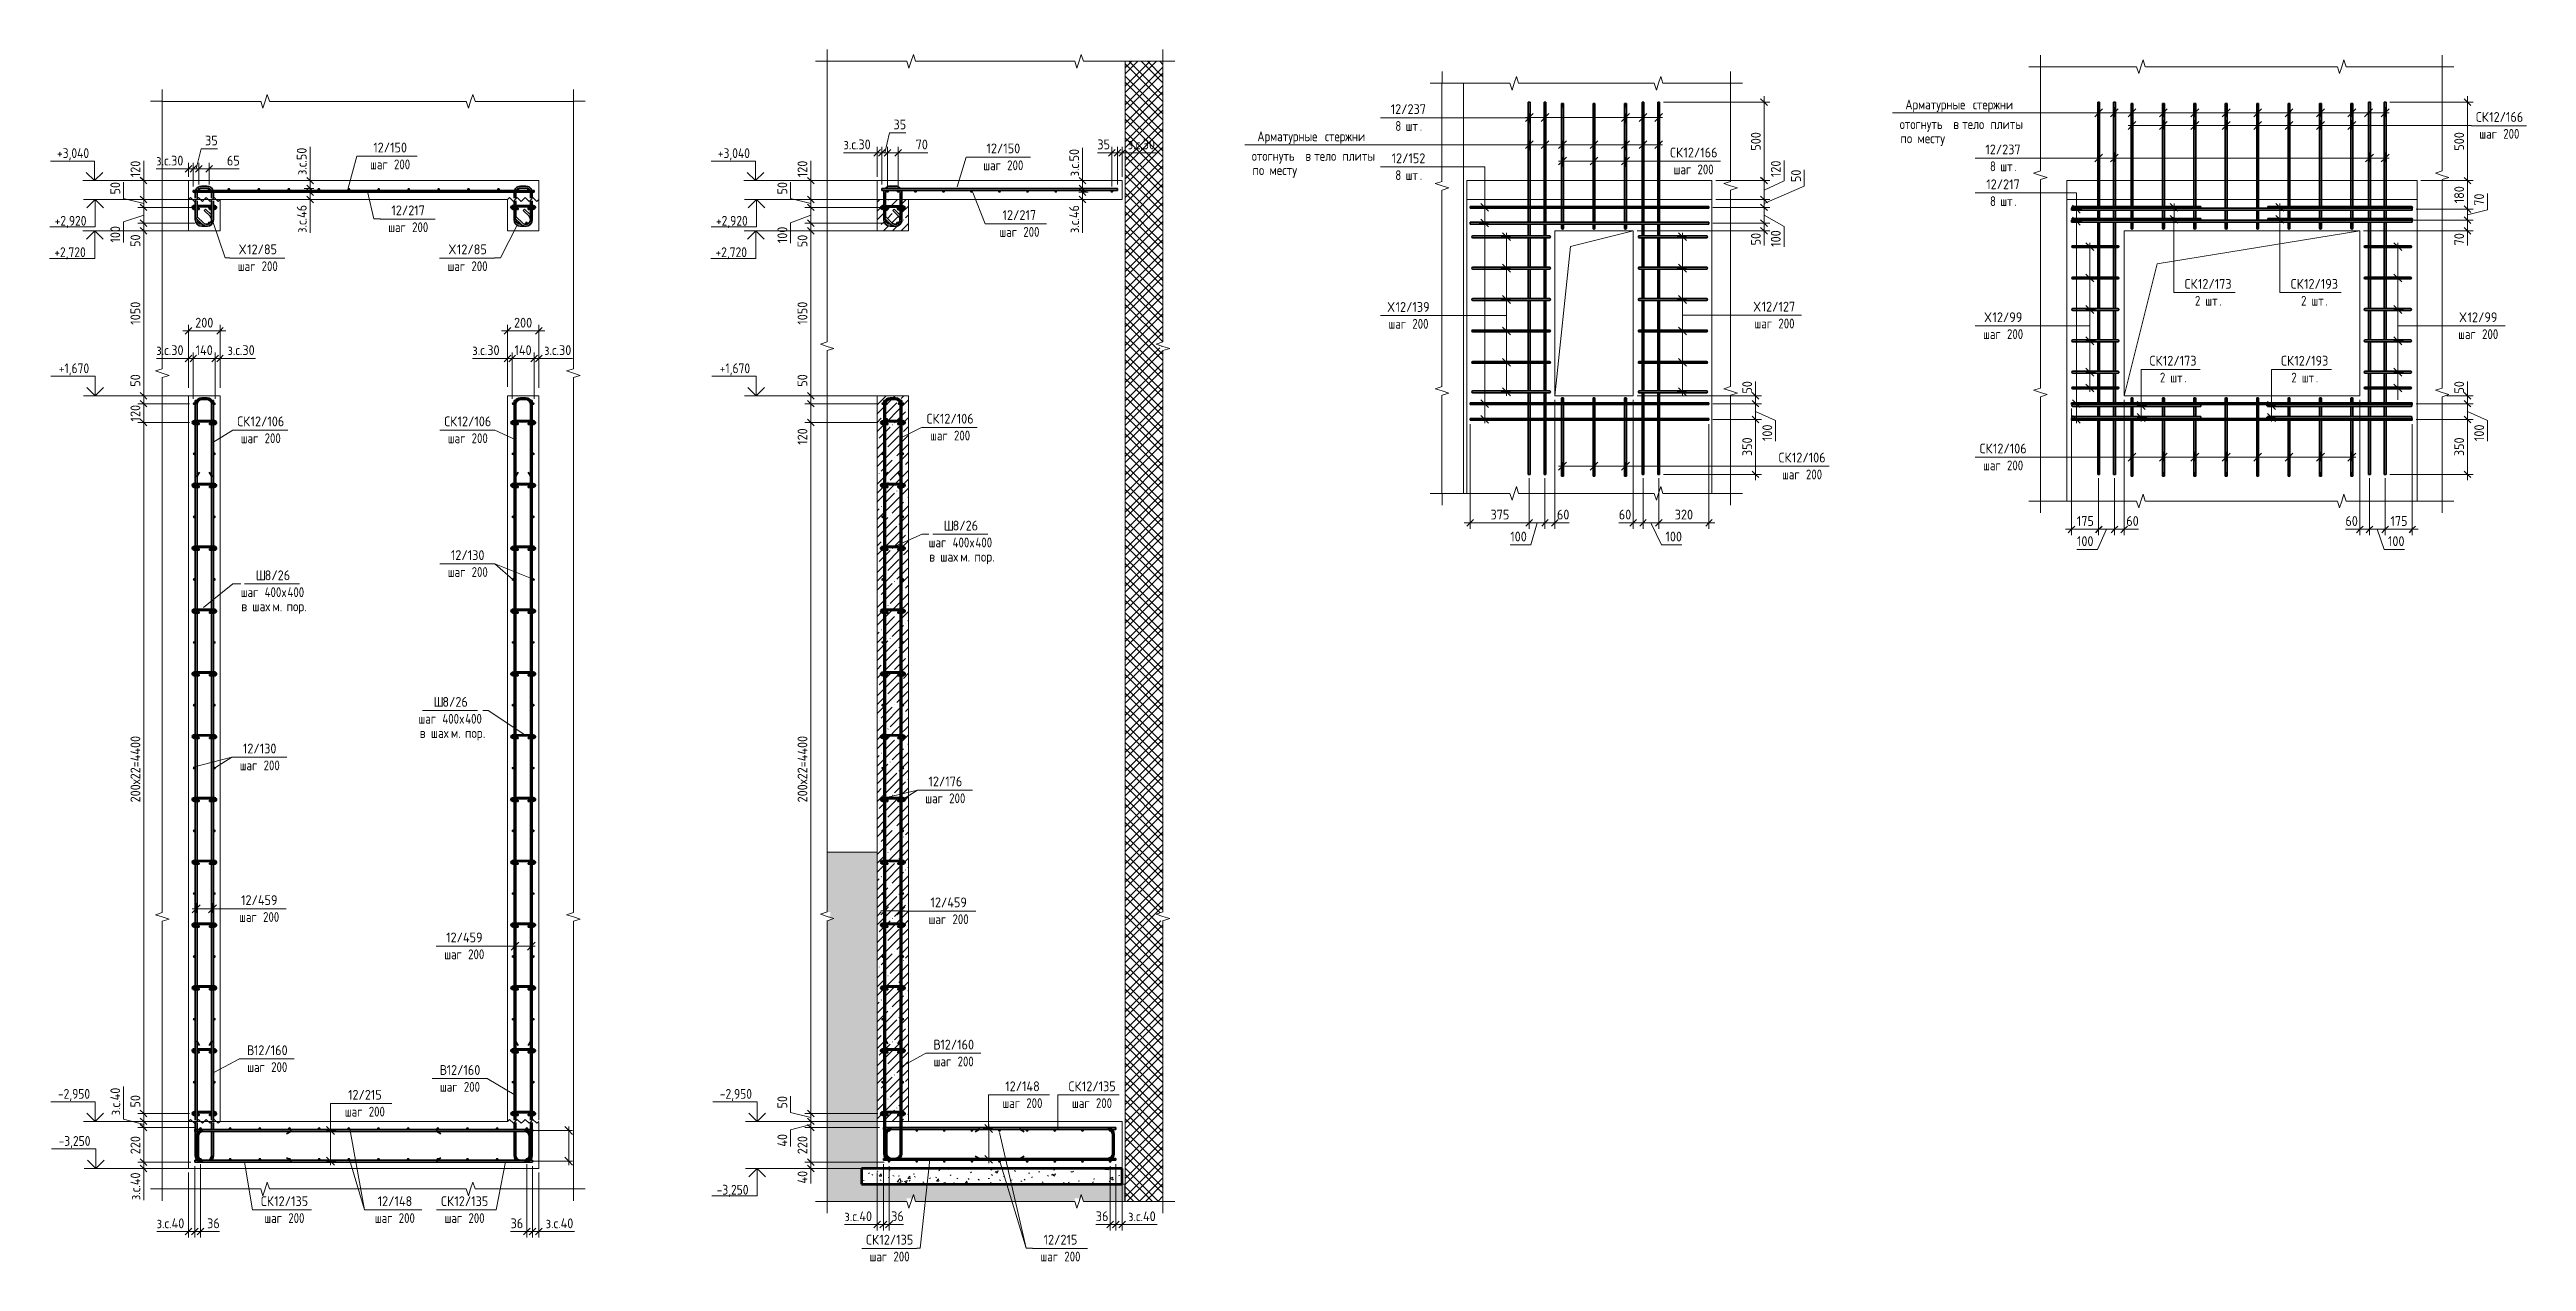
# Model space of a CAD drawing. Header units: millimetres. Extents: x -737 to 48133, y -5064 to 36443.
# Drawn here: x 32363 to 48133, y -3842 to 3875 of the extents above; entities that cross this region are included whole.
import ezdxf

# ---------------------------------------------------------------- set-up
doc = ezdxf.new("R2010")
doc.units = ezdxf.units.MM
for name, color, linetype, lineweight in [('AA_Dim', 7, 'Continuous', 9), ('AA_Dim-25', 7, 'Continuous', 9), ('AA_Linii', 7, 'Continuous', 9), ('AA_Oformlenie', 7, 'Continuous', 9), ('AA_Vinoska', 7, 'Continuous', 9), ('AA_Visotnaya otmetka', 7, 'Continuous', 9), ('AF_Okno', 7, 'Continuous', 20), ('AF_Perekritie_Опалубка', 253, 'Continuous', 20), ('AF_Pokritie', 7, 'Continuous', 9), ('AF_Stena', 7, 'Continuous', 20), ('AF_Stena_Опалубка', 253, 'Continuous', 20), ('Gen_Text', 7, 'Continuous', 9), ('KR_Armatura', 7, 'Continuous', 20), ('KR_Armatura_Tonkie', 7, 'Continuous', 20), ('KR_Fundament', 7, 'Continuous', 20)]:
    doc.layers.add(name, color=color, linetype=linetype, lineweight=lineweight)
doc.styles.add('GOST Common_1', font='GOST_Common.ttf', dxfattribs={"width": 0.85, "height": 62.5})
doc.styles.add('ISOCPEUR_6', font='isocpeur.TTF', dxfattribs={"width": 0.9, "height": 62.5})
doc.styles.add('ISOCPEUR_7', font='isocpeur.TTF', dxfattribs={"width": 0.85, "height": 62.5})
doc.styles.add('ISOCPEUR_8', font='isocpeur.TTF', dxfattribs={"width": 0.8, "height": 62.5})
doc.dimstyles.new('00_Точн_3_знака__прозр__2', dxfattribs={"dimscale": 304.8, "dimtxt": 62.672186, "dimasz": 0.139436, "dimexe": 0.123031, "dimexo": 0.082021, "dimgap": 0.008202, "dimtad": 1, "dimdec": 3, "dimrnd": 0.001, "dimdsep": 46, "dimtxsty": 'ISOCPEUR_6', "dimblk1": 'OBLIQUE', "dimblk2": 'OBLIQUE', "dimsah": 1, "dimcen": 0.09, "dimdle": 0.123031, "dimazin": 0, "dimtfac": 1, "dimtdec": 4, "dimtix": 1, "dimtmove": 1, "dimatfit": 3, "dimfxl": 1, "dimtvp": 1, "dimtolj": 1, "dimtzin": 0, "dimlwd": 18, "dimlwe": 18, "dimarcsym": 2})
doc.dimstyles.new('00_Точн_3_знака__прозр__3', dxfattribs={"dimscale": 304.8, "dimtxt": 62.672186, "dimasz": 0.139436, "dimexe": 0.123031, "dimexo": 0.082021, "dimgap": 0.008202, "dimtad": 1, "dimdec": 3, "dimrnd": 0.001, "dimdsep": 46, "dimtxsty": 'ISOCPEUR_6', "dimblk1": 'OBLIQUE', "dimblk2": 'OBLIQUE', "dimsah": 1, "dimcen": 0.09, "dimdle": 0.123031, "dimazin": 0, "dimtfac": 1, "dimtdec": 4, "dimtix": 1, "dimtmove": 0, "dimatfit": 3, "dimfxl": 1, "dimtvp": 1, "dimtolj": 1, "dimtzin": 0, "dimlwd": 18, "dimlwe": 18, "dimarcsym": 2})
doc.dimstyles.new('05_Округл_5мм__прозр__2', dxfattribs={"dimscale": 304.8, "dimtxt": 62.672186, "dimasz": 0.139436, "dimexe": 0.123031, "dimexo": 0.082021, "dimgap": 0.008202, "dimtad": 1, "dimdec": 0, "dimrnd": 5, "dimdsep": 46, "dimtxsty": 'ISOCPEUR_6', "dimblk1": 'OBLIQUE', "dimblk2": 'OBLIQUE', "dimsah": 1, "dimcen": 0.09, "dimdle": 0.123031, "dimazin": 0, "dimtfac": 1, "dimtdec": 4, "dimtix": 1, "dimtmove": 1, "dimatfit": 3, "dimfxl": 1, "dimtvp": 1, "dimtolj": 1, "dimtzin": 0, "dimlwd": 18, "dimlwe": 18, "dimarcsym": 2})
doc.dimstyles.new('05_Округл_5мм__прозр__3', dxfattribs={"dimscale": 304.8, "dimtxt": 62.672186, "dimasz": 0.139436, "dimexe": 0.123031, "dimexo": 0.082021, "dimgap": 0.008202, "dimtad": 1, "dimdec": 0, "dimrnd": 5, "dimdsep": 46, "dimtxsty": 'ISOCPEUR_6', "dimblk1": 'OBLIQUE', "dimblk2": 'OBLIQUE', "dimsah": 1, "dimcen": 0.09, "dimdle": 0.123031, "dimazin": 0, "dimtfac": 1, "dimtdec": 4, "dimtix": 1, "dimtmove": 0, "dimatfit": 3, "dimfxl": 1, "dimtvp": 1, "dimtolj": 1, "dimtzin": 0, "dimlwd": 18, "dimlwe": 18, "dimarcsym": 2})
doc.dimstyles.new('10_Раскладка_арматуры_с_засечками', dxfattribs={"dimscale": 304.8, "dimtxt": 0.18, "dimasz": 0.164042, "dimexe": 0.082021, "dimexo": 0, "dimgap": 0, "dimtad": 1, "dimdec": 3, "dimrnd": 0.001, "dimdsep": 46, "dimtxsty": 'ISOCPEUR_6', "dimblk1": 'OBLIQUE', "dimblk2": 'OBLIQUE', "dimsah": 1, "dimcen": 0.09, "dimdle": 0.082021, "dimazin": 0, "dimtfac": 1, "dimtdec": 4, "dimtix": 1, "dimtmove": 0, "dimatfit": 3, "dimfxl": 1, "dimtvp": 1, "dimtolj": 1, "dimtzin": 0, "dimlwd": 18, "dimlwe": 18, "dimarcsym": 2})
doc.dimstyles.new('10_Раскладка_арматуры_с_засечками_1', dxfattribs={"dimscale": 304.8, "dimtxt": 0.18, "dimasz": 0.164042, "dimexe": 0.082021, "dimexo": 0, "dimgap": 0, "dimtad": 1, "dimdec": 3, "dimrnd": 0.001, "dimdsep": 46, "dimtxsty": 'ISOCPEUR_8', "dimblk1": 'OBLIQUE', "dimblk2": 'OBLIQUE', "dimsah": 1, "dimcen": 0.09, "dimdle": 0.082021, "dimazin": 0, "dimtfac": 1, "dimtdec": 4, "dimtix": 1, "dimtmove": 0, "dimatfit": 3, "dimfxl": 1, "dimtvp": 1, "dimtolj": 1, "dimtzin": 0, "dimlwd": 18, "dimlwe": 18, "dimarcsym": 2})
doc.dimstyles.new('10_Раскладка_арматуры_с_засечками_2', dxfattribs={"dimscale": 304.8, "dimtxt": 0.18, "dimasz": 0.164042, "dimexe": 0.082021, "dimexo": 0, "dimgap": 0, "dimtad": 1, "dimdec": 3, "dimrnd": 0.001, "dimdsep": 46, "dimtxsty": 'ISOCPEUR_8', "dimblk1": 'OBLIQUE', "dimblk2": 'OBLIQUE', "dimsah": 1, "dimcen": 0.09, "dimdle": 0.082021, "dimazin": 0, "dimtfac": 1, "dimtdec": 4, "dimtix": 1, "dimtmove": 2, "dimatfit": 3, "dimfxl": 1, "dimtvp": 1, "dimtolj": 1, "dimtzin": 0, "dimlwd": 18, "dimlwe": 18, "dimarcsym": 2})
doc.dimstyles.new('10_Раскладка_арматуры_с_засечками_3', dxfattribs={"dimscale": 304.8, "dimtxt": 0.18, "dimasz": 0.164042, "dimexe": 0.082021, "dimexo": 0, "dimgap": 0, "dimtad": 1, "dimdec": 3, "dimrnd": 0.001, "dimdsep": 46, "dimtxsty": 'ISOCPEUR_7', "dimblk1": 'OBLIQUE', "dimblk2": 'OBLIQUE', "dimsah": 1, "dimcen": 0.09, "dimdle": 0.082021, "dimazin": 0, "dimtfac": 1, "dimtdec": 4, "dimtix": 1, "dimtmove": 0, "dimatfit": 3, "dimfxl": 1, "dimtvp": 1, "dimtolj": 1, "dimtzin": 0, "dimlwd": 18, "dimlwe": 18, "dimarcsym": 2})
doc.dimstyles.new('10_Раскладка_арматуры_с_засечками_4', dxfattribs={"dimscale": 304.8, "dimtxt": 0.18, "dimasz": 0.164042, "dimexe": 0.082021, "dimexo": 0, "dimgap": 0, "dimtad": 1, "dimdec": 3, "dimrnd": 0.001, "dimdsep": 46, "dimtxsty": 'ISOCPEUR_7', "dimblk1": 'OBLIQUE', "dimblk2": 'OBLIQUE', "dimsah": 1, "dimcen": 0.09, "dimdle": 0.082021, "dimazin": 0, "dimtfac": 1, "dimtdec": 4, "dimtix": 1, "dimtmove": 2, "dimatfit": 3, "dimfxl": 1, "dimtvp": 1, "dimtolj": 1, "dimtzin": 0, "dimlwd": 18, "dimlwe": 18, "dimarcsym": 2})
doc.dimstyles.new('10_Раскладка_арматуры_с_засечками_5', dxfattribs={"dimscale": 304.8, "dimtxt": 0.18, "dimasz": 0.164042, "dimexe": 0.082021, "dimexo": 0, "dimgap": 0, "dimtad": 1, "dimdec": 3, "dimrnd": 0.001, "dimdsep": 46, "dimtxsty": 'ISOCPEUR_8', "dimblk1": 'OBLIQUE', "dimblk2": 'OBLIQUE', "dimsah": 1, "dimcen": 0.09, "dimdle": 0.082021, "dimazin": 0, "dimtfac": 1, "dimtdec": 4, "dimtix": 1, "dimtmove": 1, "dimatfit": 3, "dimfxl": 1, "dimtvp": 1, "dimtolj": 1, "dimtzin": 0, "dimlwd": 18, "dimlwe": 18, "dimarcsym": 2})

msp = doc.modelspace()

# ---------------------------------------------------------------- texts
at = {"layer": 'AA_Vinoska', "char_height": 62.5, "attachment_point": 1}
for s, insert, width, style in [('12/237', (40901.6155, 3526.8261), 277.784719, 'ISOCPEUR_6'), ('Арматурные', (44178.368, 3556.19), 499.15068, 'GOST Common_1'), ('\\fGOST Common|b0|i0|c204|p34|;\\W.85; ', (44590.2085, 3556.19), 22.146617, 'GOST Common_1'), ('стержни', (44608.4813, 3556.19), 339.013602, 'GOST Common_1'), ('СК', (47810.6958, 3476.8007), 102.816422, 'ISOCPEUR_6'), ('12/166', (47895.5278, 3476.8007), 263.354344, 'ISOCPEUR_6'), ('Арматурные', (40052.8876, 3353.6275), 499.15068, 'GOST Common_1'), ('\\fGOST Common|b0|i0|c204|p34|;\\W.85; ', (40464.7281, 3353.6275), 22.146617, 'GOST Common_1'), ('стержни', (40483.0009, 3353.6275), 339.013602, 'GOST Common_1'), ('8 ', (40930.928, 3419.3498), 80.16875, 'ISOCPEUR_8'), ('шт', (40997.0738, 3419.3498), 109.0295, 'ISOCPEUR_8'), ('\\fISOCPEUR|b0|i0|c204|p34|;\\W.8;.', (41087.0322, 3419.3498), 17.637125, 'ISOCPEUR_8'), ('отогнуть', (44142.5618, 3431.19), 391.824766, 'GOST Common_1'), ('\\fGOST Common|b0|i0|c204|p34|;\\W.85; ', (44465.8496, 3431.19), 22.146617, 'GOST Common_1'), ('\\fGOST Common|b0|i0|c204|p34|;\\W.85;в', (44484.1223, 3431.19), 45.99682, 'GOST Common_1'), ('\\fGOST Common|b0|i0|c204|p34|;\\W.85; ', (44522.0735, 3431.19), 22.146617, 'GOST Common_1'), ('тело', (44540.3463, 3431.19), 195.912383, 'GOST Common_1'), ('\\fGOST Common|b0|i0|c204|p34|;\\W.85; ', (44701.9902, 3431.19), 22.146617, 'GOST Common_1'), ('плиты', (44720.263, 3431.19), 247.019961, 'GOST Common_1'), ('шаг', (47832.8708, 3369.3244), 145.907125, 'ISOCPEUR_8'), (' 200', (47953.2562, 3369.3244), 166.751, 'ISOCPEUR_8'), ('шаг', (34403.5656, 3174.8886), 145.907125, 'ISOCPEUR_8'), ('12/150', (34423.9156, 3282.3649), 263.354344, 'ISOCPEUR_6'), (' 200', (34523.951, 3174.8886), 166.751, 'ISOCPEUR_8'), ('12/150', (38328.1101, 3276.6356), 263.354344, 'ISOCPEUR_6'), (' 200', (38428.1455, 3169.1593), 166.751, 'ISOCPEUR_8'), ('отогнуть', (40017.0814, 3228.6275), 391.824766, 'GOST Common_1'), ('\\fGOST Common|b0|i0|c204|p34|;\\W.85; ', (40340.3691, 3228.6275), 22.146617, 'GOST Common_1'), ('\\fGOST Common|b0|i0|c204|p34|;\\W.85;в', (40358.6419, 3228.6275), 45.99682, 'GOST Common_1'), ('\\fGOST Common|b0|i0|c204|p34|;\\W.85; ', (40396.5931, 3228.6275), 22.146617, 'GOST Common_1'), ('тело', (40414.8659, 3228.6275), 195.912383, 'GOST Common_1'), ('\\fGOST Common|b0|i0|c204|p34|;\\W.85; ', (40576.5098, 3228.6275), 22.146617, 'GOST Common_1'), ('плиты', (40594.7825, 3228.6275), 247.019961, 'GOST Common_1'), ('12/152', (40907.578, 3213.8286), 263.354344, 'ISOCPEUR_6'), ('СК', (42680.6272, 3250.3484), 102.816422, 'ISOCPEUR_6'), ('12/166', (42765.4592, 3250.3484), 263.354344, 'ISOCPEUR_6'), ('12/237', (44687.7341, 3270.0681), 277.784719, 'ISOCPEUR_6'), ('8 ', (44717.0466, 3162.5918), 80.16875, 'ISOCPEUR_8'), ('шаг', (38307.7601, 3169.1593), 145.907125, 'ISOCPEUR_8'), ('8 ', (40930.928, 3106.3523), 80.16875, 'ISOCPEUR_8'), ('шт', (40997.0738, 3106.3523), 109.0295, 'ISOCPEUR_8'), ('\\fISOCPEUR|b0|i0|c204|p34|;\\W.8;.', (41087.0322, 3106.3523), 17.637125, 'ISOCPEUR_8'), ('шаг', (42702.8022, 3142.8721), 145.907125, 'ISOCPEUR_8'), (' 200', (42823.1876, 3142.8721), 166.751, 'ISOCPEUR_8'), ('12/217', (44693.6966, 3048.1424), 263.354344, 'ISOCPEUR_6'), ('шт', (44783.1924, 3162.5918), 109.0295, 'ISOCPEUR_8'), ('\\fISOCPEUR|b0|i0|c204|p34|;\\W.8;.', (44873.1508, 3162.5918), 17.637125, 'ISOCPEUR_8'), ('12/217', (34539.2825, 2882.1859), 263.354344, 'ISOCPEUR_6'), ('12/217', (38430.6199, 2852.2926), 263.354344, 'ISOCPEUR_6'), ('8 ', (44717.0466, 2940.6661), 80.16875, 'ISOCPEUR_8'), ('шт', (44783.1924, 2940.6661), 109.0295, 'ISOCPEUR_8'), ('\\fISOCPEUR|b0|i0|c204|p34|;\\W.8;.', (44873.1508, 2940.6661), 17.637125, 'ISOCPEUR_8'), ('шаг', (34518.9325, 2774.7096), 145.907125, 'ISOCPEUR_8'), (' 200', (34639.3179, 2774.7096), 166.751, 'ISOCPEUR_8'), ('шаг', (38410.2699, 2744.8163), 145.907125, 'ISOCPEUR_8'), (' 200', (38530.6553, 2744.8163), 166.751, 'ISOCPEUR_8'), ('\\fISOCPEUR|b0|i0|c204|p34|;\\W.9;Х', (33570.0016, 2633.8993), 61.329094, 'ISOCPEUR_6'), ('12/85', (33620.6032, 2633.8993), 229.082203, 'ISOCPEUR_6'), (' 200', (33681.287, 2526.423), 166.751, 'ISOCPEUR_8'), ('\\fISOCPEUR|b0|i0|c204|p34|;\\W.9;Х', (34905.7419, 2633.8993), 61.329094, 'ISOCPEUR_6'), ('12/85', (34956.3435, 2633.8993), 229.082203, 'ISOCPEUR_6'), (' 200', (35017.0274, 2526.423), 166.751, 'ISOCPEUR_8'), ('шаг', (33560.9016, 2526.423), 145.907125, 'ISOCPEUR_8'), ('шаг', (34896.6419, 2526.423), 145.907125, 'ISOCPEUR_8'), ('СК', (45956.2631, 2414.0888), 102.816422, 'ISOCPEUR_6'), ('12/173', (46041.0952, 2414.0888), 263.354344, 'ISOCPEUR_6'), ('СК', (46631.944, 2414.0888), 102.816422, 'ISOCPEUR_6'), ('12/193', (46716.776, 2414.0888), 263.354344, 'ISOCPEUR_6'), ('\\fISOCPEUR|b0|i0|c204|p34|;\\W.9;Х', (40882.2655, 2267.0181), 61.329094, 'ISOCPEUR_6'), ('12/139', (40932.8671, 2267.0181), 263.354344, 'ISOCPEUR_6'), ('\\fISOCPEUR|b0|i0|c204|p34|;\\W.9;Х', (43212.9472, 2268.9764), 61.329094, 'ISOCPEUR_6'), ('12/127', (43263.5487, 2268.9764), 263.354344, 'ISOCPEUR_6'), ('2 ', (46022.1381, 2306.6125), 80.16875, 'ISOCPEUR_8'), ('шт', (46088.284, 2306.6125), 109.0295, 'ISOCPEUR_8'), ('\\fISOCPEUR|b0|i0|c204|p34|;\\W.8;.', (46178.2423, 2306.6125), 17.637125, 'ISOCPEUR_8'), ('2 ', (46697.819, 2306.6125), 80.16875, 'ISOCPEUR_8'), ('шт', (46763.9648, 2306.6125), 109.0295, 'ISOCPEUR_8'), ('\\fISOCPEUR|b0|i0|c204|p34|;\\W.8;.', (46853.9232, 2306.6125), 17.637125, 'ISOCPEUR_8'), ('шаг', (40887.228, 2159.5418), 145.907125, 'ISOCPEUR_8'), (' 200', (41007.6134, 2159.5418), 166.751, 'ISOCPEUR_8'), ('шаг', (43217.9097, 2161.5001), 145.907125, 'ISOCPEUR_8'), (' 200', (43338.2951, 2161.5001), 166.751, 'ISOCPEUR_8'), ('шаг', (44673.3466, 2094.0223), 145.907125, 'ISOCPEUR_8'), ('\\fISOCPEUR|b0|i0|c204|p34|;\\W.9;Х', (44682.4466, 2201.4986), 61.329094, 'ISOCPEUR_6'), ('12/99', (44733.0482, 2201.4986), 229.082203, 'ISOCPEUR_6'), (' 200', (44793.732, 2094.0223), 166.751, 'ISOCPEUR_8'), ('шаг', (47698.1435, 2093.9233), 145.907125, 'ISOCPEUR_8'), ('\\fISOCPEUR|b0|i0|c204|p34|;\\W.9;Х', (47707.2435, 2201.3996), 61.329094, 'ISOCPEUR_6'), ('12/99', (47757.845, 2201.3996), 229.082203, 'ISOCPEUR_6'), (' 200', (47818.5289, 2093.9233), 166.751, 'ISOCPEUR_8'), ('СК', (45733.1268, 1924.8356), 102.816422, 'ISOCPEUR_6'), ('12/173', (45817.9588, 1924.8356), 263.354344, 'ISOCPEUR_6'), ('СК', (46570.27, 1924.8356), 102.816422, 'ISOCPEUR_6'), ('12/193', (46655.1021, 1924.8356), 263.354344, 'ISOCPEUR_6'), ('2 ', (45799.0018, 1817.3592), 80.16875, 'ISOCPEUR_8'), ('шт', (45865.1476, 1817.3592), 109.0295, 'ISOCPEUR_8'), ('\\fISOCPEUR|b0|i0|c204|p34|;\\W.8;.', (45955.106, 1817.3592), 17.637125, 'ISOCPEUR_8'), ('2 ', (46636.145, 1817.3592), 80.16875, 'ISOCPEUR_8'), ('шт', (46702.2909, 1817.3592), 109.0295, 'ISOCPEUR_8'), ('\\fISOCPEUR|b0|i0|c204|p34|;\\W.8;.', (46792.2492, 1817.3592), 17.637125, 'ISOCPEUR_8'), ('СК', (33557.7118, 1538.4567), 102.816422, 'ISOCPEUR_6'), ('12/106', (33642.5438, 1538.4567), 263.354344, 'ISOCPEUR_6'), (' 200', (33700.2722, 1430.9803), 166.751, 'ISOCPEUR_8'), ('СК', (34875.7717, 1538.4567), 102.816422, 'ISOCPEUR_6'), ('12/106', (34960.6038, 1538.4567), 263.354344, 'ISOCPEUR_6'), (' 200', (35018.3322, 1430.9803), 166.751, 'ISOCPEUR_8'), ('СК', (37946.817, 1555.6178), 102.816422, 'ISOCPEUR_6'), ('шаг', (37968.992, 1448.1415), 145.907125, 'ISOCPEUR_8'), ('12/106', (38031.6491, 1555.6178), 263.354344, 'ISOCPEUR_6'), (' 200', (38089.3775, 1448.1415), 166.751, 'ISOCPEUR_8'), ('шаг', (33579.8868, 1430.9803), 145.907125, 'ISOCPEUR_8'), ('шаг', (34897.9467, 1430.9803), 145.907125, 'ISOCPEUR_8'), ('СК', (43371.1782, 1308.1172), 102.816422, 'ISOCPEUR_6'), ('12/106', (43456.0103, 1308.1172), 263.354344, 'ISOCPEUR_6'), ('СК', (44651.1716, 1365.6137), 102.816422, 'ISOCPEUR_6'), ('12/106', (44736.0036, 1365.6137), 263.354344, 'ISOCPEUR_6'), ('шаг', (43393.3532, 1200.6409), 145.907125, 'ISOCPEUR_8'), (' 200', (43513.7386, 1200.6409), 166.751, 'ISOCPEUR_8'), ('шаг', (44673.3466, 1258.1373), 145.907125, 'ISOCPEUR_8'), (' 200', (44793.732, 1258.1373), 166.751, 'ISOCPEUR_8'), ('\\fISOCPEUR|b0|i0|c204|p34|;\\W.9;Ш', (38055.8242, 874.8681), 68.544281, 'ISOCPEUR_6'), ('8/26', (38112.3789, 874.8681), 194.810062, 'ISOCPEUR_6'), ('12/130', (34918.2967, 686.8141), 263.354344, 'ISOCPEUR_6'), ('12/130', (34918.2967, 686.8141), 263.354344, 'ISOCPEUR_6'), ('шаг', (37960.0742, 767.3918), 145.907125, 'ISOCPEUR_8'), (' 400', (38080.4596, 767.3918), 171.561125, 'ISOCPEUR_8'), ('\\fISOCPEUR|b0|i0|c204|p34|;\\W.8;х', (38222.0117, 767.3918), 43.291125, 'ISOCPEUR_8'), ('400', (38257.7304, 767.3918), 134.6835, 'ISOCPEUR_8'), ('\\fISOCPEUR|b0|i0|c204|p34|;\\W.9;Ш', (33675.6588, 558.2525), 68.544281, 'ISOCPEUR_6'), ('8/26', (33732.2134, 558.2525), 194.810062, 'ISOCPEUR_6'), ('шаг', (34897.9467, 579.3378), 145.907125, 'ISOCPEUR_8'), (' 200', (35018.3322, 579.3378), 166.751, 'ISOCPEUR_8'), ('шаг', (33579.9088, 450.7761), 145.907125, 'ISOCPEUR_8'), (' 400', (33700.2942, 450.7761), 171.561125, 'ISOCPEUR_8'), ('\\fISOCPEUR|b0|i0|c204|p34|;\\W.8;х', (33841.8463, 450.7761), 43.291125, 'ISOCPEUR_8'), ('400', (33877.565, 450.7761), 134.6835, 'ISOCPEUR_8'), ('\\fISOCPEUR|b0|i0|c204|p34|;\\W.9;Ш', (34807.1694, -247.6762), 68.544281, 'ISOCPEUR_6'), ('8/26', (34863.724, -247.6762), 194.810062, 'ISOCPEUR_6'), ('шаг', (34711.4194, -355.1525), 145.907125, 'ISOCPEUR_8'), (' 400', (34831.8048, -355.1525), 171.561125, 'ISOCPEUR_8'), ('\\fISOCPEUR|b0|i0|c204|p34|;\\W.8;х', (34973.3569, -355.1525), 43.291125, 'ISOCPEUR_8'), ('400', (35009.0756, -355.1525), 134.6835, 'ISOCPEUR_8'), ('12/130', (33593.8151, -544.5647), 263.354344, 'ISOCPEUR_6'), ('12/130', (33593.8151, -544.5647), 263.354344, 'ISOCPEUR_6'), ('шаг', (33573.4651, -652.041), 145.907125, 'ISOCPEUR_8'), (' 200', (33693.8505, -652.041), 166.751, 'ISOCPEUR_8'), ('12/176', (37958.7598, -754.1891), 263.354344, 'ISOCPEUR_6'), ('12/176', (37958.7598, -754.1891), 263.354344, 'ISOCPEUR_6'), ('шаг', (37938.4098, -861.6654), 145.907125, 'ISOCPEUR_8'), (' 200', (38058.7953, -861.6654), 166.751, 'ISOCPEUR_8'), ('12/459', (33582.0542, -1509.9762), 283.196109, 'ISOCPEUR_6'), ('12/459', (37971.599, -1524.3106), 283.196109, 'ISOCPEUR_6'), ('шаг', (33569.9167, -1617.4525), 145.907125, 'ISOCPEUR_8'), (' 200', (33690.3021, -1617.4525), 166.751, 'ISOCPEUR_8'), ('шаг', (37959.4615, -1631.787), 145.907125, 'ISOCPEUR_8'), (' 200', (38079.847, -1631.787), 166.751, 'ISOCPEUR_8'), ('шаг', (34875.693, -1855.0219), 145.907125, 'ISOCPEUR_8'), ('12/459', (34887.8305, -1747.5456), 283.196109, 'ISOCPEUR_6'), (' 200', (34996.0785, -1855.0219), 166.751, 'ISOCPEUR_8'), ('\\fISOCPEUR|b0|i0|c204|p34|;\\W.9;В', (33619.3944, -2465.7577), 54.113906, 'ISOCPEUR_6'), ('12/160', (33664.0429, -2465.7577), 263.354344, 'ISOCPEUR_6'), ('\\fISOCPEUR|b0|i0|c204|p34|;\\W.9;В', (37989.875, -2430.0256), 54.113906, 'ISOCPEUR_6'), ('12/160', (38034.5235, -2430.0256), 263.354344, 'ISOCPEUR_6'), ('шаг', (33621.4319, -2573.234), 145.907125, 'ISOCPEUR_8'), (' 200', (33741.8173, -2573.234), 166.751, 'ISOCPEUR_8'), ('\\fISOCPEUR|b0|i0|c204|p34|;\\W.9;В', (34846.3396, -2591.5389), 54.113906, 'ISOCPEUR_6'), ('12/160', (34890.988, -2591.5389), 263.354344, 'ISOCPEUR_6'), ('шаг', (37991.9125, -2537.502), 145.907125, 'ISOCPEUR_8'), (' 200', (38112.2979, -2537.502), 166.751, 'ISOCPEUR_8'), ('12/215', (34263.1491, -2749.428), 263.354344, 'ISOCPEUR_6'), ('шаг', (34848.3771, -2699.0152), 145.907125, 'ISOCPEUR_8'), (' 200', (34968.7625, -2699.0152), 166.751, 'ISOCPEUR_8'), ('шаг', (38429.4189, -2803.0451), 145.907125, 'ISOCPEUR_8'), ('12/148', (38447.5189, -2695.5688), 268.765734, 'ISOCPEUR_6'), (' 200', (38549.8043, -2803.0451), 166.751, 'ISOCPEUR_8'), ('СК', (38850.4769, -2695.5688), 102.816422, 'ISOCPEUR_6'), ('шаг', (38872.6519, -2803.0451), 145.907125, 'ISOCPEUR_8'), ('12/135', (38935.3089, -2695.5688), 263.354344, 'ISOCPEUR_6'), (' 200', (38993.0373, -2803.0451), 166.751, 'ISOCPEUR_8'), ('шаг', (34242.7991, -2856.9043), 145.907125, 'ISOCPEUR_8'), (' 200', (34363.1845, -2856.9043), 166.751, 'ISOCPEUR_8'), ('СК', (33708.3808, -3427.0761), 102.816422, 'ISOCPEUR_6'), ('12/135', (33793.2128, -3427.0761), 263.354344, 'ISOCPEUR_6'), ('12/148', (34451.9478, -3427.0761), 268.765734, 'ISOCPEUR_6'), ('12/148', (34451.9478, -3427.0761), 268.765734, 'ISOCPEUR_6'), ('СК', (34855.501, -3427.0761), 102.816422, 'ISOCPEUR_6'), ('12/135', (34940.3331, -3427.0761), 263.354344, 'ISOCPEUR_6'), ('шаг', (33730.5558, -3534.5524), 145.907125, 'ISOCPEUR_8'), (' 200', (33850.9412, -3534.5524), 166.751, 'ISOCPEUR_8'), ('шаг', (34433.8478, -3534.5524), 145.907125, 'ISOCPEUR_8'), ('шаг', (34433.8478, -3534.5524), 145.907125, 'ISOCPEUR_8'), (' 200', (34554.2332, -3534.5524), 166.751, 'ISOCPEUR_8'), (' 200', (34554.2332, -3534.5524), 166.751, 'ISOCPEUR_8'), ('шаг', (34877.676, -3534.5524), 145.907125, 'ISOCPEUR_8'), (' 200', (34998.0615, -3534.5524), 166.751, 'ISOCPEUR_8'), ('СК', (37561.4081, -3672.1812), 102.816422, 'ISOCPEUR_6'), ('12/135', (37646.2401, -3672.1812), 263.354344, 'ISOCPEUR_6'), (' 200', (37703.9685, -3779.6575), 166.751, 'ISOCPEUR_8'), ('12/215', (38691.9209, -3672.1812), 263.354344, 'ISOCPEUR_6'), ('12/215', (38691.9209, -3672.1812), 263.354344, 'ISOCPEUR_6'), (' 200', (38791.9564, -3779.6575), 166.751, 'ISOCPEUR_8'), ('шаг', (37583.5831, -3779.6575), 145.907125, 'ISOCPEUR_8'), ('шаг', (38671.5709, -3779.6575), 145.907125, 'ISOCPEUR_8')]:
    msp.add_mtext(s, dxfattribs=dict(at, insert=insert, width=width, style=style))
at = {"layer": 'AA_Visotnaya otmetka', "char_height": 62.5, "attachment_point": 1, "line_spacing_factor": 1.135194, "style": 'ISOCPEUR_7'}
for s, insert, width in [('+3,040', (32410.1863, 3246.4199), 245.915618), ('+3,040', (36617.4223, 3246.4199), 245.915618), ('+2,920', (32395.4346, 2815.6705), 239.899334), ('+2,920', (36605.4121, 2815.6705), 239.899334), ('+2,720', (32392.6931, 2615.6705), 239.899334), ('+2,720', (36602.6706, 2615.6705), 239.899334), ('+1,670', (32421.8739, 1876.4199), 227.11473), ('+1,670', (36630.1047, 1876.4199), 227.11473), ('-2,950', (32415.9143, -2743.5801), 239.899334), ('-2,950', (36630.1102, -2743.5801), 239.899334), ('-3,250', (32420.0839, -3043.5801), 239.899334), ('-3,250', (36609.8715, -3354.3295), 239.899334)]:
    msp.add_mtext(s, dxfattribs=dict(at, insert=insert, width=width))
at = {"layer": 'Gen_Text', "char_height": 62.5, "attachment_point": 1, "style": 'ISOCPEUR_7'}
for s, insert, width in [('по', (44146.804, 3340.8838), 91.993641), ('\\fISOCPEUR|b0|i0|c204|p34|;\\W.85; ', (44222.7064, 3340.8838), 39.182477), ('месту', (44255.0352, 3340.8838), 240.205617), ('по', (40021.3236, 3138.3213), 91.993641), ('\\fISOCPEUR|b0|i0|c204|p34|;\\W.85; ', (40097.226, 3138.3213), 39.182477), ('месту', (40129.5547, 3138.3213), 240.205617), ('\\fISOCPEUR|b0|i0|c204|p34|;\\W.85;в', (37963.1515, 676.719), 45.99682), ('\\fISOCPEUR|b0|i0|c204|p34|;\\W.85; ', (38001.1027, 676.719), 39.182477), ('шах', (38033.4314, 676.719), 155.02632), ('м. ', (38161.3409, 676.719), 109.0295), ('пор', (38251.2993, 676.719), 137.990461), ('\\fISOCPEUR|b0|i0|c204|p34|;\\W.85;.', (38365.1528, 676.719), 18.739445), ('\\fISOCPEUR|b0|i0|c204|p34|;\\W.85;в', (33583.4814, 360.6527), 45.99682), ('\\fISOCPEUR|b0|i0|c204|p34|;\\W.85; ', (33621.4326, 360.6527), 39.182477), ('шах', (33653.7614, 360.6527), 155.02632), ('м. ', (33781.6709, 360.6527), 109.0295), ('пор', (33871.6292, 360.6527), 137.990461), ('\\fISOCPEUR|b0|i0|c204|p34|;\\W.85;.', (33985.4827, 360.6527), 18.739445), ('\\fISOCPEUR|b0|i0|c204|p34|;\\W.85;в', (34719.7075, -445.8692), 45.99682), ('\\fISOCPEUR|b0|i0|c204|p34|;\\W.85; ', (34757.6586, -445.8692), 39.182477), ('шах', (34789.9874, -445.8692), 155.02632), ('м. ', (34917.8969, -445.8692), 109.0295), ('пор', (35007.8553, -445.8692), 137.990461), ('\\fISOCPEUR|b0|i0|c204|p34|;\\W.85;.', (35121.7088, -445.8692), 18.739445)]:
    msp.add_mtext(s, dxfattribs=dict(at, insert=insert, width=width))

# ---------------------------------------------------------------- blocks, each defined once
blk = doc.blocks.new('350_Стержень П торец СК-СГ _НесАрм_РабПлоск_ - 350_Стержень П торец СК-СГ _НесАрм_РабПлоск_-4140246-1-1 Армирование')
at = {"layer": 'KR_Armatura_Tonkie', "lineweight": 35}
for points in [[(-34468, 1616), (-34456, 1616), (-34455, 1624), (-34452, 1631), (-34447, 1637), (-34441, 1642), (-34434, 1645), (-34426, 1646), (-34426, 1658), (-34437, 1657), (-34447, 1652), (-34456, 1645), (-34462, 1637), (-34467, 1627), (-34467, 1622)], [(-34394, 1646), (-34394, 1658), (-34426, 1658), (-34426, 1646), (-34395, 1646)], [(-34360, 1616), (-34352, 1616), (-34353, 1627), (-34358, 1637), (-34364, 1646), (-34373, 1653), (-34383, 1657), (-34394, 1658), (-34394, 1646), (-34386, 1645), (-34379, 1642), (-34373, 1637), (-34368, 1631), (-34365, 1624), (-34364, 1616), (-34361, 1616)]]:
    blk.add_hatch(color=256, dxfattribs=at).paths.add_polyline_path(points)
h = blk.add_hatch(color=256, dxfattribs=at)
h.paths.add_polyline_path([(-34462, 1158), (-34456, 1158), (-34456, 1487), (-34459, 1487), (-34462, 1488), (-34468, 1487), (-34468, 1158), (-34464, 1158)])
h.paths.add_polyline_path([(-34462, 1494), (-34456, 1495), (-34456, 1504), (-34468, 1504), (-34468, 1495), (-34465, 1495), (-34462, 1495)])
h.paths.add_polyline_path([(-34462, 1512), (-34456, 1512), (-34456, 1616), (-34468, 1616), (-34468, 1512), (-34462, 1512)])
h = blk.add_hatch(color=256, dxfattribs=at)
h.paths.add_polyline_path([(-34358, 1158), (-34352, 1158), (-34352, 1487), (-34355, 1487), (-34358, 1488), (-34364, 1487), (-34364, 1158), (-34360, 1158)])
h.paths.add_polyline_path([(-34358, 1494), (-34352, 1495), (-34352, 1504), (-34364, 1504), (-34364, 1495), (-34361, 1495), (-34358, 1495)])
h.paths.add_polyline_path([(-34358, 1512), (-34352, 1512), (-34352, 1616), (-34364, 1616), (-34364, 1512), (-34360, 1512)])
for p, q in [((-34468, 1616), (-34468, 1512)), ((-34456, 1512), (-34456, 1616)), ((-34394, 1658), (-34426, 1658)), ((-34426, 1646), (-34394, 1646)), ((-34364, 1616), (-34364, 1512)), ((-34352, 1512), (-34352, 1616)), ((-34468, 1504), (-34468, 1495)), ((-34468, 1487), (-34468, 1158)), ((-34456, 1495), (-34456, 1504)), ((-34456, 1158), (-34456, 1487)), ((-34364, 1504), (-34364, 1495)), ((-34364, 1487), (-34364, 1158)), ((-34352, 1495), (-34352, 1504)), ((-34352, 1158), (-34352, 1487)), ((-34456, 1158), (-34468, 1158)), ((-34468, 1158), (-34456, 1158)), ((-34456, 1158), (-34441, 1184)), ((-34364, 1158), (-34379, 1184)), ((-34364, 1158), (-34352, 1158)), ((-34352, 1158), (-34364, 1158))]:
    blk.add_line(p, q, dxfattribs=at)
at = {"layer": 'KR_Armatura_Tonkie', "lineweight": 35, "flags": 128}
for points in [[(-34460, 1640), (-34466, 1630), (-34468, 1618), (-34468, 1616)], [(-34426, 1658), (-34439, 1656), (-34450, 1650), (-34459, 1641), (-34460, 1640)], [(-34456, 1616), (-34454, 1627), (-34448, 1636), (-34440, 1643), (-34430, 1646), (-34426, 1646)], [(-34360, 1640), (-34369, 1649), (-34380, 1656), (-34392, 1658), (-34394, 1658)], [(-34394, 1646), (-34383, 1644), (-34374, 1638), (-34367, 1630), (-34364, 1620), (-34364, 1616)], [(-34352, 1616), (-34354, 1629), (-34360, 1640)]]:
    blk.add_lwpolyline(points, dxfattribs=at)
blk = doc.blocks.new('350_Стержень П торец СК-СГ _НесАрм_РабПлоск_ - 350_Стержень П торец СК-СГ _НесАрм_РабПлоск_-4078482-1-1 Армирование')
at = {"layer": 'KR_Armatura_Tonkie', "lineweight": 35}
for points in [[(-34454, -3044), (-34448, -3044), (-34447, -3036), (-34444, -3029), (-34439, -3023), (-34433, -3018), (-34426, -3015), (-34418, -3014), (-34418, -3002), (-34429, -3003), (-34439, -3008), (-34448, -3014), (-34455, -3023), (-34459, -3033), (-34460, -3044), (-34456, -3044)], [(-34454, -3168), (-34448, -3168), (-34448, -3044), (-34460, -3044), (-34460, -3168), (-34456, -3168)], [(-33860, -3014), (-33860, -3002), (-34418, -3002), (-34418, -3014), (-34224, -3014)], [(-34418, -3210), (-34418, -3198), (-34426, -3197), (-34434, -3193), (-34439, -3189), (-34444, -3183), (-34447, -3176), (-34448, -3168), (-34460, -3168), (-34459, -3179), (-34454, -3189), (-34447, -3198), (-34439, -3204), (-34429, -3209), (-34423, -3209)], [(-33860, -3210), (-33860, -3198), (-34418, -3198), (-34418, -3210), (-34224, -3210)]]:
    blk.add_hatch(color=256, dxfattribs=at).paths.add_polyline_path(points)
for p, q in [((-34460, -3044), (-34460, -3168)), ((-34448, -3168), (-34448, -3044)), ((-33860, -3002), (-34418, -3002)), ((-34418, -3014), (-33860, -3014)), ((-33860, -3014), (-33886, -3029)), ((-33860, -3014), (-33860, -3002)), ((-33860, -3002), (-33860, -3014)), ((-33860, -3198), (-34418, -3198)), ((-34418, -3210), (-33860, -3210)), ((-33860, -3198), (-33886, -3183)), ((-33860, -3198), (-33860, -3210)), ((-33860, -3210), (-33860, -3198))]:
    blk.add_line(p, q, dxfattribs=at)
at = {"layer": 'KR_Armatura_Tonkie', "lineweight": 35, "flags": 128}
for points in [[(-34447, -3014), (-34451, -3019), (-34458, -3030), (-34460, -3042), (-34460, -3044)], [(-34448, -3044), (-34446, -3033), (-34440, -3024), (-34432, -3017), (-34422, -3014), (-34418, -3014)], [(-34418, -3002), (-34431, -3004), (-34442, -3010), (-34447, -3014)], [(-34460, -3168), (-34458, -3181), (-34452, -3192), (-34447, -3198)], [(-34418, -3198), (-34429, -3196), (-34438, -3190), (-34445, -3182), (-34448, -3172), (-34448, -3168)], [(-34447, -3198), (-34443, -3201), (-34432, -3208), (-34420, -3210), (-34418, -3210)]]:
    blk.add_lwpolyline(points, dxfattribs=at)
blk = doc.blocks.new('350_Стержень П торец СК-СГ _НесАрм_РабПлоск_ - 350_Стержень П торец СК-СГ _НесАрм_РабПлоск_-V2-1-1 Армирование')
at = {"layer": 'KR_Armatura_Tonkie', "lineweight": 35}
for p, q in [((-34448, -3044), (-34446, -3034)), ((-34448, -3168), (-34448, -3044)), ((-34445, -3032), (-34441, -3025)), ((-34440, -3024), (-34432, -3018)), ((-34430, -3017), (-34423, -3015)), ((-34364, -3002), (-34418, -3002)), ((-34418, -3014), (-34364, -3014)), ((-33860, -3002), (-34352, -3002)), ((-34352, -3014), (-33860, -3014)), ((-33860, -3014), (-33886, -3029)), ((-33860, -3014), (-33860, -3002)), ((-33860, -3002), (-33860, -3014)), ((-34445, -3180), (-34447, -3173)), ((-34438, -3190), (-34444, -3182)), ((-34430, -3195), (-34437, -3191)), ((-34418, -3198), (-34428, -3196)), ((-34394, -3198), (-34418, -3198)), ((-34418, -3210), (-33860, -3210)), ((-33860, -3198), (-34365, -3198)), ((-33860, -3198), (-33886, -3183)), ((-33860, -3198), (-33860, -3210)), ((-33860, -3210), (-33860, -3198))]:
    blk.add_line(p, q, dxfattribs=at)
at = {"layer": 'KR_Armatura_Tonkie', "lineweight": 35, "flags": 128}
for points in [[(-34450, -3017), (-34451, -3019), (-34453, -3021)], [(-34441, -3009), (-34442, -3010), (-34444, -3012)], [(-34430, -3004), (-34431, -3004), (-34433, -3005)]]:
    blk.add_lwpolyline(points, dxfattribs=at)
blk = doc.blocks.new('261_Шпилька массив _НесАрм_РабПлоск_ - 8 А240-4157773-1-1 Армирование')
at = {"layer": 'KR_Armatura_Tonkie', "lineweight": 35}
for points in [[(-32442, 2857), (-32442, 2864), (-32446, 2865), (-32449, 2867), (-32450, 2870), (-32449, 2872), (-32442, 2874), (-32442, 2881), (-32448, 2880), (-32453, 2878), (-32457, 2874), (-32458, 2870), (-32457, 2865), (-32454, 2862), (-32449, 2859), (-32444, 2858)], [(-32318, 2857), (-32312, 2858), (-32309, 2859), (-32306, 2862), (-32303, 2865), (-32302, 2870), (-32303, 2874), (-32307, 2878), (-32312, 2880), (-32318, 2881), (-32318, 2874), (-32312, 2873), (-32311, 2871), (-32310, 2870), (-32311, 2867), (-32315, 2865), (-32318, 2864), (-32318, 2857)], [(-32442, 1487), (-32442, 1494), (-32446, 1495), (-32449, 1497), (-32450, 1499), (-32449, 1501), (-32442, 1504), (-32442, 1511), (-32448, 1510), (-32453, 1508), (-32457, 1504), (-32458, 1500), (-32457, 1495), (-32454, 1492), (-32449, 1488), (-32444, 1488)], [(-32400, 1511), (-32318, 1511), (-32318, 1512), (-32442, 1512), (-32442, 1511), (-32426, 1511)], [(-32400, 1504), (-32318, 1504), (-32318, 1511), (-32442, 1511), (-32442, 1504), (-32426, 1504)], [(-32440, 1494), (-32412, 1494), (-32412, 1495), (-32429, 1495), (-32432, 1494), (-32436, 1495), (-32438, 1495), (-32442, 1495), (-32442, 1494)], [(-32436, 1487), (-32432, 1488), (-32428, 1487), (-32426, 1487), (-32412, 1487), (-32412, 1494), (-32442, 1494), (-32442, 1487), (-32437, 1487)], [(-32348, 1494), (-32318, 1494), (-32318, 1495), (-32325, 1495), (-32328, 1494), (-32332, 1495), (-32334, 1495), (-32348, 1495), (-32348, 1494)], [(-32343, 1487), (-32331, 1487), (-32328, 1488), (-32324, 1487), (-32322, 1487), (-32318, 1487), (-32318, 1494), (-32348, 1494), (-32348, 1487)], [(-32318, 1487), (-32312, 1488), (-32309, 1489), (-32306, 1492), (-32303, 1495), (-32302, 1500), (-32303, 1504), (-32307, 1508), (-32312, 1510), (-32318, 1511), (-32318, 1504), (-32312, 1503), (-32311, 1501), (-32310, 1500), (-32311, 1497), (-32315, 1495), (-32318, 1494), (-32318, 1487)], [(-32442, 1087), (-32442, 1094), (-32446, 1095), (-32449, 1097), (-32450, 1099), (-32449, 1101), (-32442, 1104), (-32442, 1111), (-32448, 1110), (-32453, 1108), (-32457, 1104), (-32458, 1100), (-32457, 1095), (-32454, 1092), (-32449, 1088), (-32444, 1088)], [(-32400, 1111), (-32318, 1111), (-32318, 1112), (-32442, 1112), (-32442, 1111), (-32426, 1111)], [(-32400, 1104), (-32318, 1104), (-32318, 1111), (-32442, 1111), (-32442, 1104), (-32426, 1104)], [(-32318, 1087), (-32312, 1088), (-32309, 1089), (-32306, 1092), (-32303, 1095), (-32302, 1100), (-32303, 1104), (-32307, 1108), (-32312, 1110), (-32318, 1111), (-32318, 1104), (-32312, 1103), (-32311, 1101), (-32310, 1100), (-32311, 1097), (-32315, 1095), (-32318, 1094), (-32318, 1087)], [(-32438, 1094), (-32412, 1094), (-32412, 1095), (-32442, 1095), (-32442, 1094), (-32438, 1094)], [(-32412, 1087), (-32412, 1094), (-32442, 1094), (-32442, 1087), (-32426, 1087)], [(-32343, 1094), (-32318, 1094), (-32318, 1095), (-32348, 1095), (-32348, 1094)], [(-32322, 1087), (-32318, 1087), (-32318, 1094), (-32348, 1094), (-32348, 1087), (-32334, 1087)], [(-32442, 687), (-32442, 694), (-32446, 695), (-32449, 697), (-32450, 699), (-32449, 701), (-32442, 704), (-32442, 711), (-32448, 710), (-32453, 708), (-32457, 704), (-32458, 700), (-32457, 695), (-32454, 692), (-32449, 688), (-32444, 688)], [(-32318, 711), (-32318, 712), (-32442, 712), (-32442, 711), (-32322, 711)], [(-32400, 704), (-32318, 704), (-32318, 711), (-32442, 711), (-32442, 704), (-32426, 704)], [(-32438, 694), (-32412, 694), (-32412, 695), (-32442, 695), (-32442, 694), (-32438, 694)], [(-32426, 687), (-32412, 687), (-32412, 694), (-32442, 694), (-32442, 687), (-32429, 687)], [(-32343, 694), (-32318, 694), (-32318, 695), (-32348, 695), (-32348, 694)], [(-32343, 687), (-32318, 687), (-32318, 694), (-32348, 694), (-32348, 687)], [(-32318, 687), (-32312, 688), (-32309, 689), (-32305, 693), (-32303, 695), (-32302, 700), (-32303, 704), (-32307, 708), (-32312, 710), (-32318, 711), (-32318, 704), (-32312, 703), (-32311, 701), (-32310, 700), (-32311, 697), (-32315, 695), (-32318, 694), (-32318, 687)], [(-32442, 287), (-32442, 294), (-32446, 295), (-32449, 297), (-32450, 299), (-32449, 301), (-32442, 304), (-32442, 311), (-32448, 310), (-32453, 308), (-32457, 304), (-32458, 300), (-32457, 295), (-32454, 292), (-32449, 288), (-32444, 288)], [(-32400, 311), (-32318, 311), (-32318, 312), (-32442, 312), (-32442, 311), (-32426, 311)], [(-32400, 304), (-32318, 304), (-32318, 311), (-32442, 311), (-32442, 304), (-32426, 304)], [(-32438, 294), (-32412, 294), (-32412, 295), (-32442, 295), (-32442, 294), (-32438, 294)], [(-32438, 287), (-32412, 287), (-32412, 294), (-32442, 294), (-32442, 287)], [(-32339, 294), (-32318, 294), (-32318, 295), (-32348, 295), (-32348, 294)], [(-32334, 287), (-32318, 287), (-32318, 294), (-32348, 294), (-32348, 287)], [(-32318, 287), (-32312, 288), (-32309, 289), (-32306, 292), (-32303, 295), (-32302, 300), (-32303, 304), (-32307, 308), (-32312, 310), (-32318, 311), (-32318, 304), (-32312, 303), (-32311, 301), (-32310, 300), (-32311, 297), (-32315, 295), (-32318, 294), (-32318, 287)], [(-32442, -113), (-32442, -106), (-32446, -105), (-32449, -103), (-32450, -101), (-32449, -99), (-32442, -96), (-32442, -89), (-32448, -90), (-32453, -92), (-32457, -96), (-32458, -100), (-32457, -105), (-32454, -108), (-32449, -112), (-32444, -112)], [(-32438, -89), (-32318, -89), (-32318, -88), (-32442, -88), (-32442, -89)], [(-32400, -96), (-32318, -96), (-32318, -89), (-32442, -89), (-32442, -96), (-32426, -96)], [(-32438, -106), (-32412, -106), (-32412, -105), (-32442, -105), (-32442, -106), (-32438, -106)], [(-32426, -113), (-32412, -113), (-32412, -106), (-32442, -106), (-32442, -113), (-32429, -113)], [(-32343, -106), (-32318, -106), (-32318, -105), (-32348, -105), (-32348, -106)], [(-32322, -113), (-32318, -113), (-32318, -106), (-32348, -106), (-32348, -113), (-32334, -113)], [(-32318, -113), (-32312, -112), (-32309, -111), (-32306, -108), (-32303, -105), (-32302, -100), (-32303, -96), (-32307, -92), (-32312, -90), (-32318, -89), (-32318, -96), (-32312, -97), (-32311, -99), (-32310, -100), (-32311, -103), (-32315, -105), (-32318, -106), (-32318, -113)], [(-32442, -513), (-32442, -506), (-32446, -505), (-32449, -503), (-32450, -501), (-32449, -499), (-32442, -496), (-32442, -489), (-32448, -490), (-32453, -492), (-32457, -496), (-32458, -500), (-32457, -505), (-32454, -508), (-32449, -512), (-32444, -512)], [(-32400, -489), (-32318, -489), (-32318, -488), (-32442, -488), (-32442, -489), (-32426, -489)], [(-32438, -496), (-32318, -496), (-32318, -489), (-32442, -489), (-32442, -496), (-32440, -496)], [(-32438, -506), (-32412, -506), (-32412, -505), (-32442, -505), (-32442, -506), (-32438, -506)], [(-32426, -513), (-32412, -513), (-32412, -506), (-32442, -506), (-32442, -513), (-32429, -513)], [(-32343, -506), (-32318, -506), (-32318, -505), (-32348, -505), (-32348, -506)], [(-32322, -513), (-32318, -513), (-32318, -506), (-32348, -506), (-32348, -513), (-32334, -513)], [(-32318, -513), (-32312, -512), (-32309, -511), (-32306, -508), (-32303, -505), (-32302, -500), (-32303, -496), (-32307, -492), (-32312, -490), (-32318, -489), (-32318, -496), (-32312, -497), (-32311, -499), (-32310, -500), (-32311, -503), (-32315, -505), (-32318, -506), (-32318, -513)], [(-32442, -913), (-32442, -906), (-32446, -905), (-32449, -903), (-32450, -901), (-32449, -899), (-32442, -896), (-32442, -889), (-32448, -890), (-32453, -892), (-32457, -896), (-32458, -900), (-32457, -905), (-32454, -908), (-32449, -912), (-32444, -912)], [(-32343, -889), (-32318, -889), (-32318, -888), (-32442, -888), (-32442, -889), (-32400, -889)], [(-32438, -896), (-32318, -896), (-32318, -889), (-32442, -889), (-32442, -896), (-32440, -896)], [(-32438, -906), (-32412, -906), (-32412, -905), (-32442, -905), (-32442, -906), (-32438, -906)], [(-32426, -913), (-32412, -913), (-32412, -906), (-32442, -906), (-32442, -913), (-32429, -913)], [(-32343, -906), (-32318, -906), (-32318, -905), (-32348, -905), (-32348, -906)], [(-32322, -913), (-32318, -913), (-32318, -906), (-32348, -906), (-32348, -913), (-32334, -913)], [(-32318, -913), (-32312, -912), (-32309, -911), (-32306, -908), (-32303, -905), (-32302, -900), (-32303, -896), (-32307, -892), (-32312, -890), (-32318, -889), (-32318, -896), (-32312, -897), (-32311, -899), (-32310, -900), (-32311, -903), (-32315, -905), (-32318, -906), (-32318, -913)], [(-32442, -1313), (-32442, -1306), (-32446, -1305), (-32449, -1303), (-32450, -1301), (-32449, -1299), (-32442, -1296), (-32442, -1289), (-32448, -1290), (-32453, -1292), (-32457, -1296), (-32458, -1300), (-32457, -1305), (-32454, -1308), (-32449, -1312), (-32444, -1312)], [(-32400, -1289), (-32318, -1289), (-32318, -1288), (-32442, -1288), (-32442, -1289), (-32426, -1289)], [(-32322, -1296), (-32318, -1296), (-32318, -1289), (-32442, -1289), (-32442, -1296), (-32334, -1296)], [(-32438, -1306), (-32412, -1306), (-32412, -1305), (-32442, -1305), (-32442, -1306), (-32438, -1306)], [(-32426, -1313), (-32412, -1313), (-32412, -1306), (-32442, -1306), (-32442, -1313), (-32429, -1313)], [(-32343, -1306), (-32318, -1306), (-32318, -1305), (-32348, -1305), (-32348, -1306)], [(-32322, -1313), (-32318, -1313), (-32318, -1306), (-32348, -1306), (-32348, -1313), (-32334, -1313)], [(-32318, -1313), (-32312, -1312), (-32309, -1311), (-32306, -1308), (-32303, -1305), (-32302, -1300), (-32303, -1296), (-32307, -1292), (-32312, -1290), (-32318, -1289), (-32318, -1296), (-32312, -1297), (-32311, -1299), (-32310, -1300), (-32311, -1303), (-32315, -1305), (-32318, -1306), (-32318, -1313)], [(-32442, -1713), (-32442, -1706), (-32446, -1705), (-32449, -1703), (-32450, -1701), (-32449, -1699), (-32442, -1696), (-32442, -1689), (-32448, -1690), (-32453, -1692), (-32457, -1696), (-32458, -1700), (-32457, -1705), (-32454, -1708), (-32449, -1712), (-32444, -1712)], [(-32400, -1689), (-32318, -1689), (-32318, -1688), (-32442, -1688), (-32442, -1689), (-32426, -1689)], [(-32322, -1696), (-32318, -1696), (-32318, -1689), (-32442, -1689), (-32442, -1696), (-32334, -1696)], [(-32438, -1706), (-32412, -1706), (-32412, -1705), (-32442, -1705), (-32442, -1706), (-32438, -1706)], [(-32426, -1713), (-32412, -1713), (-32412, -1706), (-32442, -1706), (-32442, -1713), (-32429, -1713)], [(-32343, -1706), (-32318, -1706), (-32318, -1705), (-32348, -1705), (-32348, -1706)], [(-32322, -1713), (-32318, -1713), (-32318, -1706), (-32348, -1706), (-32348, -1713), (-32334, -1713)], [(-32318, -1713), (-32312, -1712), (-32309, -1711), (-32306, -1708), (-32303, -1705), (-32302, -1700), (-32303, -1696), (-32307, -1692), (-32312, -1690), (-32318, -1689), (-32318, -1696), (-32312, -1697), (-32311, -1699), (-32310, -1700), (-32311, -1703), (-32315, -1705), (-32318, -1706), (-32318, -1713)], [(-32442, -2113), (-32442, -2106), (-32446, -2105), (-32449, -2103), (-32450, -2101), (-32449, -2099), (-32442, -2096), (-32442, -2089), (-32448, -2090), (-32453, -2092), (-32457, -2096), (-32458, -2100), (-32457, -2105), (-32454, -2108), (-32449, -2112), (-32444, -2112)], [(-32400, -2089), (-32318, -2089), (-32318, -2088), (-32442, -2088), (-32442, -2089), (-32426, -2089)], [(-32322, -2096), (-32318, -2096), (-32318, -2089), (-32442, -2089), (-32442, -2096), (-32334, -2096)], [(-32438, -2106), (-32412, -2106), (-32412, -2105), (-32442, -2105), (-32442, -2106), (-32438, -2106)], [(-32426, -2113), (-32412, -2113), (-32412, -2106), (-32442, -2106), (-32442, -2113), (-32429, -2113)], [(-32343, -2106), (-32318, -2106), (-32318, -2105), (-32348, -2105), (-32348, -2106)], [(-32322, -2113), (-32318, -2113), (-32318, -2106), (-32348, -2106), (-32348, -2113), (-32334, -2113)], [(-32318, -2113), (-32312, -2112), (-32309, -2111), (-32306, -2108), (-32303, -2105), (-32302, -2100), (-32303, -2096), (-32307, -2092), (-32312, -2090), (-32318, -2089), (-32318, -2096), (-32312, -2097), (-32310, -2100), (-32310, -2100), (-32311, -2103), (-32315, -2105), (-32318, -2106), (-32318, -2113)], [(-32442, -2513), (-32442, -2506), (-32446, -2505), (-32449, -2503), (-32450, -2501), (-32449, -2499), (-32442, -2496), (-32442, -2489), (-32448, -2490), (-32453, -2492), (-32457, -2496), (-32458, -2500), (-32457, -2505), (-32454, -2508), (-32449, -2512), (-32444, -2512)], [(-32318, -2513), (-32312, -2512), (-32309, -2511), (-32306, -2508), (-32303, -2505), (-32302, -2500), (-32303, -2496), (-32307, -2492), (-32312, -2490), (-32318, -2489), (-32318, -2496), (-32312, -2497), (-32311, -2499), (-32310, -2500), (-32311, -2503), (-32315, -2505), (-32318, -2506), (-32318, -2513)], [(-32442, -2913), (-32442, -2906), (-32446, -2905), (-32449, -2903), (-32450, -2901), (-32449, -2899), (-32442, -2896), (-32442, -2889), (-32448, -2890), (-32453, -2892), (-32457, -2896), (-32458, -2900), (-32457, -2905), (-32454, -2908), (-32449, -2912), (-32444, -2913)], [(-32318, -2913), (-32312, -2912), (-32309, -2911), (-32306, -2908), (-32303, -2905), (-32302, -2900), (-32303, -2896), (-32307, -2892), (-32312, -2890), (-32318, -2889), (-32318, -2896), (-32312, -2897), (-32311, -2899), (-32310, -2900), (-32311, -2903), (-32315, -2905), (-32318, -2906), (-32318, -2913)]]:
    blk.add_hatch(color=256, dxfattribs=at).paths.add_polyline_path(points)
h = blk.add_hatch(color=256, dxfattribs=at)
h.paths.add_polyline_path([(-32442, 2864), (-32442, 2865), (-32448, 2867), (-32449, 2868), (-32449, 2867), (-32445, 2865)])
h.paths.add_polyline_path([(-32457, 2874), (-32453, 2878), (-32447, 2880), (-32442, 2881), (-32442, 2882), (-32449, 2881), (-32454, 2878)])
h = blk.add_hatch(color=256, dxfattribs=at)
h.paths.add_polyline_path([(-32438, 2881), (-32438, 2882), (-32442, 2882), (-32442, 2881)])
h.paths.add_polyline_path([(-32426, 2881), (-32334, 2881), (-32334, 2882), (-32426, 2882), (-32426, 2881)])
h.paths.add_polyline_path([(-32322, 2881), (-32318, 2881), (-32318, 2882), (-32322, 2882), (-32322, 2882)])
h = blk.add_hatch(color=256, dxfattribs=at)
h.paths.add_polyline_path([(-32334, 2874), (-32334, 2881), (-32426, 2881), (-32426, 2874), (-32343, 2874)])
h.paths.add_polyline_path([(-32438, 2874), (-32438, 2881), (-32442, 2881), (-32442, 2874), (-32440, 2874)])
h.paths.add_polyline_path([(-32318, 2874), (-32318, 2881), (-32322, 2881), (-32322, 2874)])
h = blk.add_hatch(color=256, dxfattribs=at)
h.paths.add_polyline_path([(-32438, 2864), (-32438, 2865), (-32442, 2865), (-32442, 2864), (-32438, 2864)])
h.paths.add_polyline_path([(-32426, 2864), (-32412, 2864), (-32412, 2865), (-32426, 2865), (-32426, 2864)])
h = blk.add_hatch(color=256, dxfattribs=at)
h.paths.add_polyline_path([(-32438, 2857), (-32438, 2864), (-32442, 2864), (-32442, 2857)])
h.paths.add_polyline_path([(-32412, 2857), (-32412, 2864), (-32426, 2864), (-32426, 2857)])
h = blk.add_hatch(color=256, dxfattribs=at)
h.paths.add_polyline_path([(-32348, 2864), (-32334, 2864), (-32334, 2865), (-32348, 2865), (-32348, 2865)])
h.paths.add_polyline_path([(-32318, 2864), (-32318, 2865), (-32322, 2865), (-32322, 2864), (-32319, 2864)])
h = blk.add_hatch(color=256, dxfattribs=at)
h.paths.add_polyline_path([(-32334, 2857), (-32334, 2864), (-32348, 2864), (-32348, 2857), (-32343, 2857)])
h.paths.add_polyline_path([(-32318, 2857), (-32318, 2864), (-32322, 2864), (-32322, 2857)])
h = blk.add_hatch(color=256, dxfattribs=at)
h.paths.add_polyline_path([(-32318, 2864), (-32314, 2865), (-32311, 2867), (-32311, 2868), (-32312, 2867), (-32318, 2865), (-32318, 2865)])
h.paths.add_polyline_path([(-32303, 2874), (-32306, 2877), (-32311, 2881), (-32312, 2881), (-32318, 2882), (-32318, 2881), (-32312, 2880), (-32307, 2878)])
h = blk.add_hatch(color=256, dxfattribs=at)
h.paths.add_polyline_path([(-32442, 1494), (-32442, 1495), (-32448, 1496), (-32449, 1497), (-32449, 1497), (-32445, 1494)])
h.paths.add_polyline_path([(-32457, 1504), (-32453, 1508), (-32447, 1510), (-32442, 1511), (-32442, 1512), (-32449, 1511), (-32454, 1507), (-32455, 1506)])
h = blk.add_hatch(color=256, dxfattribs=at)
h.paths.add_polyline_path([(-32318, 1494), (-32314, 1495), (-32311, 1497), (-32311, 1497), (-32312, 1496), (-32318, 1495), (-32318, 1494)])
h.paths.add_polyline_path([(-32303, 1504), (-32306, 1507), (-32311, 1510), (-32312, 1511), (-32318, 1512), (-32318, 1511), (-32312, 1510), (-32307, 1508), (-32305, 1506)])
h = blk.add_hatch(color=256, dxfattribs=at)
h.paths.add_polyline_path([(-32442, 1094), (-32442, 1095), (-32448, 1096), (-32449, 1097), (-32449, 1097), (-32445, 1094)])
h.paths.add_polyline_path([(-32457, 1104), (-32453, 1108), (-32447, 1110), (-32442, 1111), (-32442, 1112), (-32449, 1111), (-32454, 1107), (-32455, 1107)])
h = blk.add_hatch(color=256, dxfattribs=at)
h.paths.add_polyline_path([(-32318, 1094), (-32314, 1095), (-32311, 1097), (-32311, 1097), (-32312, 1096), (-32318, 1095), (-32318, 1094)])
h.paths.add_polyline_path([(-32303, 1104), (-32306, 1107), (-32311, 1110), (-32312, 1111), (-32318, 1112), (-32318, 1111), (-32312, 1110), (-32307, 1108), (-32304, 1104)])
h = blk.add_hatch(color=256, dxfattribs=at)
h.paths.add_polyline_path([(-32442, 694), (-32442, 695), (-32448, 696), (-32449, 697), (-32449, 697), (-32445, 694)])
h.paths.add_polyline_path([(-32457, 704), (-32453, 708), (-32447, 710), (-32442, 711), (-32442, 712), (-32449, 711), (-32454, 707)])
h = blk.add_hatch(color=256, dxfattribs=at)
h.paths.add_polyline_path([(-32318, 694), (-32314, 695), (-32311, 697), (-32311, 697), (-32312, 696), (-32318, 695), (-32318, 694)])
h.paths.add_polyline_path([(-32303, 704), (-32307, 708), (-32311, 710), (-32312, 711), (-32318, 712), (-32318, 711), (-32312, 710), (-32307, 708)])
h = blk.add_hatch(color=256, dxfattribs=at)
h.paths.add_polyline_path([(-32442, 294), (-32442, 295), (-32448, 296), (-32449, 297), (-32449, 297), (-32445, 294), (-32442, 294)])
h.paths.add_polyline_path([(-32457, 304), (-32453, 308), (-32447, 310), (-32442, 311), (-32442, 312), (-32449, 311), (-32454, 307)])
h = blk.add_hatch(color=256, dxfattribs=at)
h.paths.add_polyline_path([(-32318, 294), (-32314, 295), (-32311, 297), (-32311, 297), (-32312, 296), (-32318, 295), (-32318, 294)])
h.paths.add_polyline_path([(-32303, 304), (-32306, 307), (-32311, 310), (-32312, 311), (-32318, 312), (-32318, 311), (-32312, 310), (-32307, 308)])
h = blk.add_hatch(color=256, dxfattribs=at)
h.paths.add_polyline_path([(-32442, -106), (-32442, -105), (-32448, -104), (-32449, -103), (-32449, -103), (-32445, -106)])
h.paths.add_polyline_path([(-32457, -96), (-32453, -92), (-32447, -90), (-32442, -89), (-32442, -88), (-32449, -89), (-32454, -93)])
h = blk.add_hatch(color=256, dxfattribs=at)
h.paths.add_polyline_path([(-32318, -106), (-32314, -105), (-32311, -103), (-32311, -103), (-32312, -104), (-32318, -105), (-32318, -106)])
h.paths.add_polyline_path([(-32303, -96), (-32306, -93), (-32311, -90), (-32312, -89), (-32318, -88), (-32318, -89), (-32312, -90), (-32307, -92)])
h = blk.add_hatch(color=256, dxfattribs=at)
h.paths.add_polyline_path([(-32442, -506), (-32442, -505), (-32448, -504), (-32449, -503), (-32449, -503), (-32445, -506)])
h.paths.add_polyline_path([(-32457, -496), (-32453, -492), (-32448, -490), (-32442, -489), (-32442, -488), (-32449, -489), (-32454, -493)])
h = blk.add_hatch(color=256, dxfattribs=at)
h.paths.add_polyline_path([(-32318, -506), (-32314, -505), (-32311, -503), (-32311, -503), (-32312, -504), (-32318, -505), (-32318, -506)])
h.paths.add_polyline_path([(-32303, -496), (-32306, -493), (-32311, -490), (-32312, -489), (-32318, -488), (-32318, -489), (-32312, -490), (-32307, -492)])
h = blk.add_hatch(color=256, dxfattribs=at)
h.paths.add_polyline_path([(-32442, -906), (-32442, -905), (-32448, -904), (-32449, -903), (-32449, -903), (-32445, -906)])
h.paths.add_polyline_path([(-32457, -896), (-32453, -892), (-32448, -890), (-32442, -889), (-32442, -888), (-32449, -889), (-32454, -893)])
h = blk.add_hatch(color=256, dxfattribs=at)
h.paths.add_polyline_path([(-32318, -906), (-32314, -905), (-32311, -903), (-32311, -903), (-32312, -904), (-32318, -905), (-32318, -906)])
h.paths.add_polyline_path([(-32303, -896), (-32306, -893), (-32311, -890), (-32312, -889), (-32318, -888), (-32318, -889), (-32312, -890), (-32307, -892)])
h = blk.add_hatch(color=256, dxfattribs=at)
h.paths.add_polyline_path([(-32442, -1306), (-32442, -1305), (-32448, -1304), (-32449, -1303), (-32449, -1303), (-32445, -1306)])
h.paths.add_polyline_path([(-32457, -1296), (-32453, -1292), (-32447, -1290), (-32442, -1289), (-32442, -1288), (-32449, -1289), (-32454, -1293)])
h = blk.add_hatch(color=256, dxfattribs=at)
h.paths.add_polyline_path([(-32318, -1306), (-32314, -1305), (-32311, -1303), (-32311, -1303), (-32312, -1304), (-32318, -1305), (-32318, -1306)])
h.paths.add_polyline_path([(-32303, -1296), (-32306, -1293), (-32311, -1290), (-32312, -1289), (-32318, -1288), (-32318, -1289), (-32312, -1290), (-32307, -1292)])
h = blk.add_hatch(color=256, dxfattribs=at)
h.paths.add_polyline_path([(-32442, -1706), (-32442, -1705), (-32448, -1704), (-32449, -1703), (-32449, -1703), (-32445, -1706)])
h.paths.add_polyline_path([(-32457, -1696), (-32453, -1692), (-32447, -1690), (-32442, -1689), (-32442, -1688), (-32449, -1689), (-32454, -1693)])
h = blk.add_hatch(color=256, dxfattribs=at)
h.paths.add_polyline_path([(-32318, -1706), (-32314, -1705), (-32311, -1703), (-32311, -1703), (-32312, -1704), (-32318, -1705), (-32318, -1706)])
h.paths.add_polyline_path([(-32303, -1696), (-32306, -1693), (-32311, -1690), (-32312, -1689), (-32318, -1688), (-32318, -1689), (-32312, -1690), (-32307, -1692)])
h = blk.add_hatch(color=256, dxfattribs=at)
h.paths.add_polyline_path([(-32442, -2106), (-32442, -2105), (-32448, -2104), (-32449, -2103), (-32449, -2103), (-32445, -2106)])
h.paths.add_polyline_path([(-32457, -2096), (-32453, -2092), (-32447, -2090), (-32442, -2089), (-32442, -2088), (-32449, -2089), (-32454, -2093)])
h = blk.add_hatch(color=256, dxfattribs=at)
h.paths.add_polyline_path([(-32318, -2106), (-32314, -2105), (-32311, -2103), (-32311, -2103), (-32312, -2104), (-32318, -2105), (-32318, -2106)])
h.paths.add_polyline_path([(-32303, -2096), (-32306, -2093), (-32311, -2090), (-32312, -2089), (-32318, -2088), (-32318, -2089), (-32312, -2090), (-32307, -2092)])
h = blk.add_hatch(color=256, dxfattribs=at)
h.paths.add_polyline_path([(-32442, -2506), (-32442, -2505), (-32448, -2504), (-32449, -2503), (-32449, -2503), (-32445, -2506)])
h.paths.add_polyline_path([(-32457, -2496), (-32453, -2492), (-32447, -2490), (-32442, -2489), (-32442, -2488), (-32449, -2489), (-32454, -2493)])
h = blk.add_hatch(color=256, dxfattribs=at)
h.paths.add_polyline_path([(-32343, -2489), (-32334, -2489), (-32334, -2488), (-32426, -2488), (-32426, -2489), (-32400, -2489)])
h.paths.add_polyline_path([(-32438, -2489), (-32438, -2488), (-32442, -2488), (-32442, -2489)])
h.paths.add_polyline_path([(-32322, -2489), (-32318, -2489), (-32318, -2488), (-32322, -2488), (-32322, -2489)])
h = blk.add_hatch(color=256, dxfattribs=at)
h.paths.add_polyline_path([(-32442, -2496), (-32438, -2496), (-32438, -2489), (-32442, -2489), (-32442, -2496)])
h.paths.add_polyline_path([(-32318, -2496), (-32318, -2489), (-32322, -2489), (-32322, -2493), (-32322, -2496)])
h.paths.add_polyline_path([(-32334, -2496), (-32334, -2489), (-32426, -2489), (-32426, -2493), (-32426, -2496), (-32343, -2496)])
h = blk.add_hatch(color=256, dxfattribs=at)
h.paths.add_polyline_path([(-32438, -2506), (-32438, -2505), (-32442, -2505), (-32442, -2506), (-32438, -2506)])
h.paths.add_polyline_path([(-32426, -2506), (-32412, -2506), (-32412, -2505), (-32426, -2505), (-32426, -2506)])
h = blk.add_hatch(color=256, dxfattribs=at)
h.paths.add_polyline_path([(-32442, -2513), (-32438, -2513), (-32438, -2506), (-32442, -2506), (-32442, -2513)])
h.paths.add_polyline_path([(-32412, -2513), (-32412, -2506), (-32426, -2506), (-32426, -2513)])
h = blk.add_hatch(color=256, dxfattribs=at)
h.paths.add_polyline_path([(-32348, -2506), (-32334, -2506), (-32334, -2505), (-32348, -2505), (-32348, -2506)])
h.paths.add_polyline_path([(-32319, -2506), (-32318, -2506), (-32318, -2505), (-32322, -2505), (-32322, -2506)])
h = blk.add_hatch(color=256, dxfattribs=at)
h.paths.add_polyline_path([(-32343, -2513), (-32334, -2513), (-32334, -2506), (-32348, -2506), (-32348, -2513)])
h.paths.add_polyline_path([(-32318, -2513), (-32318, -2506), (-32322, -2506), (-32322, -2513)])
h = blk.add_hatch(color=256, dxfattribs=at)
h.paths.add_polyline_path([(-32318, -2506), (-32314, -2505), (-32311, -2503), (-32311, -2503), (-32312, -2504), (-32318, -2505), (-32318, -2506)])
h.paths.add_polyline_path([(-32303, -2496), (-32306, -2493), (-32311, -2490), (-32312, -2489), (-32318, -2488), (-32318, -2489), (-32312, -2490), (-32307, -2492)])
h = blk.add_hatch(color=256, dxfattribs=at)
h.paths.add_polyline_path([(-32442, -2906), (-32442, -2905), (-32448, -2904), (-32449, -2903), (-32449, -2903), (-32445, -2906)])
h.paths.add_polyline_path([(-32457, -2896), (-32453, -2892), (-32447, -2890), (-32442, -2889), (-32442, -2888), (-32449, -2889), (-32454, -2893)])
h = blk.add_hatch(color=256, dxfattribs=at)
h.paths.add_polyline_path([(-32343, -2889), (-32334, -2889), (-32334, -2888), (-32426, -2888), (-32426, -2889), (-32400, -2889)])
h.paths.add_polyline_path([(-32438, -2889), (-32438, -2888), (-32442, -2888), (-32442, -2889)])
h.paths.add_polyline_path([(-32322, -2889), (-32318, -2889), (-32318, -2888), (-32322, -2888), (-32322, -2889)])
h = blk.add_hatch(color=256, dxfattribs=at)
h.paths.add_polyline_path([(-32426, -2896), (-32334, -2896), (-32334, -2889), (-32426, -2889), (-32426, -2893), (-32426, -2896)])
h.paths.add_polyline_path([(-32318, -2896), (-32318, -2889), (-32322, -2889), (-32322, -2893), (-32322, -2896)])
h.paths.add_polyline_path([(-32438, -2896), (-32438, -2889), (-32442, -2889), (-32442, -2896), (-32440, -2896)])
h = blk.add_hatch(color=256, dxfattribs=at)
h.paths.add_polyline_path([(-32438, -2906), (-32438, -2905), (-32442, -2905), (-32442, -2906), (-32438, -2906)])
h.paths.add_polyline_path([(-32426, -2906), (-32412, -2906), (-32412, -2905), (-32426, -2905), (-32426, -2906)])
h = blk.add_hatch(color=256, dxfattribs=at)
h.paths.add_polyline_path([(-32442, -2913), (-32438, -2913), (-32438, -2906), (-32442, -2906), (-32442, -2913)])
h.paths.add_polyline_path([(-32412, -2913), (-32412, -2906), (-32426, -2906), (-32426, -2913)])
h = blk.add_hatch(color=256, dxfattribs=at)
h.paths.add_polyline_path([(-32348, -2906), (-32334, -2906), (-32334, -2905), (-32348, -2905), (-32348, -2906)])
h.paths.add_polyline_path([(-32319, -2906), (-32318, -2906), (-32318, -2905), (-32322, -2905), (-32322, -2906)])
h = blk.add_hatch(color=256, dxfattribs=at)
h.paths.add_polyline_path([(-32334, -2913), (-32334, -2906), (-32348, -2906), (-32348, -2913), (-32343, -2913)])
h.paths.add_polyline_path([(-32322, -2913), (-32318, -2913), (-32318, -2906), (-32322, -2906), (-32322, -2913)])
h = blk.add_hatch(color=256, dxfattribs=at)
h.paths.add_polyline_path([(-32318, -2906), (-32314, -2905), (-32311, -2903), (-32311, -2903), (-32312, -2904), (-32318, -2905), (-32318, -2906)])
h.paths.add_polyline_path([(-32303, -2896), (-32306, -2893), (-32311, -2890), (-32312, -2889), (-32318, -2888), (-32318, -2889), (-32312, -2890), (-32307, -2892)])
for p, q in [((-32438, 2882), (-32442, 2882)), ((-32442, 2874), (-32438, 2874)), ((-32438, 2865), (-32442, 2865)), ((-32442, 2857), (-32438, 2857)), ((-32334, 2882), (-32426, 2882)), ((-32426, 2874), (-32334, 2874)), ((-32412, 2865), (-32426, 2865)), ((-32426, 2857), (-32412, 2857)), ((-32412, 2858), (-32412, 2865)), ((-32412, 2865), (-32412, 2864)), ((-32412, 2864), (-32412, 2857)), ((-32412, 2857), (-32412, 2858)), ((-32334, 2865), (-32348, 2865)), ((-32348, 2864), (-32348, 2865)), ((-32348, 2865), (-32348, 2858)), ((-32348, 2857), (-32348, 2864)), ((-32348, 2858), (-32348, 2857)), ((-32348, 2857), (-32334, 2857)), ((-32318, 2882), (-32322, 2882)), ((-32322, 2874), (-32318, 2874)), ((-32318, 2865), (-32322, 2865)), ((-32322, 2857), (-32318, 2857)), ((-32438, 1512), (-32442, 1512)), ((-32442, 1504), (-32438, 1504)), ((-32438, 1495), (-32442, 1495)), ((-32442, 1487), (-32438, 1487)), ((-32426, 1512), (-32438, 1512)), ((-32438, 1504), (-32426, 1504)), ((-32432, 1495), (-32438, 1495)), ((-32438, 1487), (-32432, 1487)), ((-32426, 1495), (-32432, 1495)), ((-32432, 1487), (-32426, 1487)), ((-32334, 1512), (-32426, 1512)), ((-32426, 1504), (-32334, 1504)), ((-32412, 1495), (-32426, 1495)), ((-32426, 1487), (-32412, 1487)), ((-32412, 1488), (-32412, 1495)), ((-32412, 1495), (-32412, 1494)), ((-32412, 1494), (-32412, 1487)), ((-32412, 1487), (-32412, 1488)), ((-32334, 1495), (-32348, 1495)), ((-32348, 1494), (-32348, 1495)), ((-32348, 1495), (-32348, 1488)), ((-32348, 1487), (-32348, 1494)), ((-32348, 1488), (-32348, 1487)), ((-32348, 1487), (-32334, 1487)), ((-32322, 1512), (-32334, 1512)), ((-32334, 1504), (-32322, 1504)), ((-32328, 1495), (-32334, 1495)), ((-32334, 1487), (-32328, 1487)), ((-32322, 1495), (-32328, 1495)), ((-32328, 1487), (-32322, 1487)), ((-32318, 1512), (-32322, 1512)), ((-32322, 1504), (-32318, 1504)), ((-32318, 1495), (-32322, 1495)), ((-32322, 1487), (-32318, 1487)), ((-32438, 1112), (-32442, 1112)), ((-32442, 1104), (-32438, 1104)), ((-32426, 1112), (-32438, 1112)), ((-32438, 1104), (-32426, 1104)), ((-32334, 1112), (-32426, 1112)), ((-32426, 1104), (-32334, 1104)), ((-32322, 1112), (-32334, 1112)), ((-32334, 1104), (-32322, 1104)), ((-32318, 1112), (-32322, 1112)), ((-32322, 1104), (-32318, 1104)), ((-32438, 1095), (-32442, 1095)), ((-32442, 1087), (-32438, 1087)), ((-32426, 1095), (-32438, 1095)), ((-32438, 1087), (-32426, 1087)), ((-32412, 1095), (-32426, 1095)), ((-32426, 1087), (-32412, 1087)), ((-32412, 1092), (-32412, 1095)), ((-32412, 1095), (-32412, 1094)), ((-32412, 1094), (-32412, 1087)), ((-32412, 1088), (-32412, 1092)), ((-32412, 1087), (-32412, 1088)), ((-32334, 1095), (-32348, 1095)), ((-32348, 1094), (-32348, 1095)), ((-32348, 1095), (-32348, 1088)), ((-32348, 1087), (-32348, 1094)), ((-32348, 1088), (-32348, 1087)), ((-32348, 1087), (-32334, 1087)), ((-32322, 1095), (-32334, 1095)), ((-32334, 1087), (-32322, 1087)), ((-32318, 1095), (-32322, 1095)), ((-32322, 1087), (-32318, 1087)), ((-32438, 712), (-32442, 712)), ((-32442, 704), (-32438, 704)), ((-32438, 695), (-32442, 695)), ((-32442, 687), (-32438, 687)), ((-32426, 712), (-32438, 712)), ((-32438, 704), (-32426, 704)), ((-32426, 695), (-32438, 695)), ((-32438, 687), (-32426, 687)), ((-32334, 712), (-32426, 712)), ((-32426, 704), (-32334, 704)), ((-32412, 695), (-32426, 695)), ((-32426, 687), (-32412, 687)), ((-32412, 688), (-32412, 695)), ((-32412, 695), (-32412, 694)), ((-32412, 694), (-32412, 687)), ((-32412, 687), (-32412, 688)), ((-32334, 695), (-32348, 695)), ((-32348, 694), (-32348, 695)), ((-32348, 695), (-32348, 688)), ((-32348, 687), (-32348, 694)), ((-32348, 688), (-32348, 687)), ((-32348, 687), (-32334, 687)), ((-32322, 712), (-32334, 712)), ((-32334, 704), (-32322, 704)), ((-32322, 695), (-32334, 695)), ((-32334, 687), (-32322, 687)), ((-32318, 712), (-32322, 712)), ((-32322, 704), (-32318, 704)), ((-32318, 695), (-32322, 695)), ((-32322, 687), (-32318, 687)), ((-32438, 312), (-32442, 312)), ((-32442, 304), (-32438, 304)), ((-32438, 295), (-32442, 295)), ((-32442, 287), (-32438, 287)), ((-32426, 312), (-32438, 312)), ((-32438, 304), (-32426, 304)), ((-32426, 295), (-32438, 295)), ((-32438, 287), (-32426, 287)), ((-32334, 312), (-32426, 312)), ((-32426, 304), (-32334, 304)), ((-32412, 295), (-32426, 295)), ((-32426, 287), (-32412, 287)), ((-32412, 294), (-32412, 295)), ((-32412, 295), (-32412, 294)), ((-32412, 294), (-32412, 287)), ((-32412, 288), (-32412, 294)), ((-32412, 287), (-32412, 288)), ((-32334, 295), (-32348, 295)), ((-32348, 294), (-32348, 295)), ((-32348, 295), (-32348, 294)), ((-32348, 294), (-32348, 288)), ((-32348, 287), (-32348, 294)), ((-32348, 288), (-32348, 287)), ((-32348, 287), (-32334, 287)), ((-32322, 312), (-32334, 312)), ((-32334, 304), (-32322, 304)), ((-32322, 295), (-32334, 295)), ((-32334, 287), (-32322, 287)), ((-32318, 312), (-32322, 312)), ((-32322, 304), (-32318, 304)), ((-32318, 295), (-32322, 295)), ((-32322, 287), (-32318, 287)), ((-32438, -88), (-32442, -88)), ((-32442, -96), (-32438, -96)), ((-32438, -105), (-32442, -105)), ((-32442, -113), (-32438, -113)), ((-32426, -88), (-32438, -88)), ((-32438, -96), (-32426, -96)), ((-32426, -105), (-32438, -105)), ((-32438, -113), (-32426, -113)), ((-32334, -88), (-32426, -88)), ((-32426, -96), (-32334, -96)), ((-32412, -105), (-32426, -105)), ((-32426, -113), (-32412, -113)), ((-32412, -112), (-32412, -105)), ((-32412, -105), (-32412, -106)), ((-32412, -106), (-32412, -113)), ((-32412, -113), (-32412, -112)), ((-32334, -105), (-32348, -105)), ((-32348, -106), (-32348, -105)), ((-32348, -105), (-32348, -112)), ((-32348, -113), (-32348, -106)), ((-32348, -112), (-32348, -113)), ((-32348, -113), (-32334, -113)), ((-32322, -88), (-32334, -88)), ((-32334, -96), (-32322, -96)), ((-32322, -105), (-32334, -105)), ((-32334, -113), (-32322, -113)), ((-32318, -88), (-32322, -88)), ((-32322, -96), (-32318, -96)), ((-32318, -105), (-32322, -105)), ((-32322, -113), (-32318, -113)), ((-32438, -488), (-32442, -488)), ((-32442, -496), (-32438, -496)), ((-32438, -505), (-32442, -505)), ((-32442, -513), (-32438, -513)), ((-32426, -488), (-32438, -488)), ((-32438, -496), (-32426, -496)), ((-32426, -505), (-32438, -505)), ((-32438, -513), (-32426, -513)), ((-32334, -488), (-32426, -488)), ((-32426, -496), (-32334, -496)), ((-32412, -505), (-32426, -505)), ((-32426, -513), (-32412, -513)), ((-32412, -512), (-32412, -505)), ((-32412, -505), (-32412, -506)), ((-32412, -506), (-32412, -513)), ((-32412, -513), (-32412, -512)), ((-32334, -505), (-32348, -505)), ((-32348, -506), (-32348, -505)), ((-32348, -505), (-32348, -512)), ((-32348, -513), (-32348, -506)), ((-32348, -512), (-32348, -513)), ((-32348, -513), (-32334, -513)), ((-32322, -488), (-32334, -488)), ((-32334, -496), (-32322, -496)), ((-32322, -505), (-32334, -505)), ((-32334, -513), (-32322, -513)), ((-32318, -488), (-32322, -488)), ((-32322, -496), (-32318, -496)), ((-32318, -505), (-32322, -505)), ((-32322, -513), (-32318, -513)), ((-32438, -888), (-32442, -888)), ((-32442, -896), (-32438, -896)), ((-32438, -905), (-32442, -905)), ((-32442, -913), (-32438, -913)), ((-32426, -888), (-32438, -888)), ((-32438, -896), (-32426, -896)), ((-32426, -905), (-32438, -905)), ((-32438, -913), (-32426, -913)), ((-32334, -888), (-32426, -888)), ((-32426, -896), (-32334, -896)), ((-32412, -905), (-32426, -905)), ((-32426, -913), (-32412, -913)), ((-32412, -912), (-32412, -905)), ((-32412, -905), (-32412, -906)), ((-32412, -906), (-32412, -913)), ((-32412, -913), (-32412, -912)), ((-32334, -905), (-32348, -905)), ((-32348, -906), (-32348, -905)), ((-32348, -905), (-32348, -912)), ((-32348, -913), (-32348, -906)), ((-32348, -912), (-32348, -913)), ((-32348, -913), (-32334, -913)), ((-32322, -888), (-32334, -888)), ((-32334, -896), (-32322, -896)), ((-32322, -905), (-32334, -905)), ((-32334, -913), (-32322, -913)), ((-32318, -888), (-32322, -888)), ((-32322, -896), (-32318, -896)), ((-32318, -905), (-32322, -905)), ((-32322, -913), (-32318, -913)), ((-32438, -1288), (-32442, -1288)), ((-32442, -1296), (-32438, -1296)), ((-32438, -1305), (-32442, -1305)), ((-32442, -1313), (-32438, -1313)), ((-32426, -1288), (-32438, -1288)), ((-32438, -1296), (-32426, -1296)), ((-32426, -1305), (-32438, -1305)), ((-32438, -1313), (-32426, -1313)), ((-32334, -1288), (-32426, -1288)), ((-32426, -1296), (-32334, -1296)), ((-32412, -1305), (-32426, -1305)), ((-32426, -1313), (-32412, -1313)), ((-32412, -1312), (-32412, -1305)), ((-32412, -1305), (-32412, -1306)), ((-32412, -1306), (-32412, -1313)), ((-32412, -1313), (-32412, -1312)), ((-32334, -1305), (-32348, -1305)), ((-32348, -1306), (-32348, -1305)), ((-32348, -1305), (-32348, -1312)), ((-32348, -1313), (-32348, -1306)), ((-32348, -1312), (-32348, -1313)), ((-32348, -1313), (-32334, -1313)), ((-32322, -1288), (-32334, -1288)), ((-32334, -1296), (-32322, -1296)), ((-32322, -1305), (-32334, -1305)), ((-32334, -1313), (-32322, -1313)), ((-32318, -1288), (-32322, -1288)), ((-32322, -1296), (-32318, -1296)), ((-32318, -1305), (-32322, -1305)), ((-32322, -1313), (-32318, -1313)), ((-32438, -1688), (-32442, -1688)), ((-32442, -1696), (-32438, -1696)), ((-32438, -1705), (-32442, -1705)), ((-32442, -1713), (-32438, -1713)), ((-32426, -1688), (-32438, -1688)), ((-32438, -1696), (-32426, -1696)), ((-32426, -1705), (-32438, -1705)), ((-32438, -1713), (-32426, -1713)), ((-32334, -1688), (-32426, -1688)), ((-32426, -1696), (-32334, -1696)), ((-32412, -1705), (-32426, -1705)), ((-32426, -1713), (-32412, -1713)), ((-32412, -1712), (-32412, -1705)), ((-32412, -1705), (-32412, -1706)), ((-32412, -1706), (-32412, -1713)), ((-32412, -1713), (-32412, -1712)), ((-32334, -1705), (-32348, -1705)), ((-32348, -1706), (-32348, -1705)), ((-32348, -1705), (-32348, -1712)), ((-32348, -1713), (-32348, -1706)), ((-32348, -1712), (-32348, -1713)), ((-32348, -1713), (-32334, -1713)), ((-32322, -1688), (-32334, -1688)), ((-32334, -1696), (-32322, -1696)), ((-32322, -1705), (-32334, -1705)), ((-32334, -1713), (-32322, -1713)), ((-32318, -1688), (-32322, -1688)), ((-32322, -1696), (-32318, -1696)), ((-32318, -1705), (-32322, -1705)), ((-32322, -1713), (-32318, -1713)), ((-32438, -2088), (-32442, -2088)), ((-32442, -2096), (-32438, -2096)), ((-32438, -2105), (-32442, -2105)), ((-32442, -2113), (-32438, -2113)), ((-32426, -2088), (-32438, -2088)), ((-32438, -2096), (-32426, -2096)), ((-32426, -2105), (-32438, -2105)), ((-32438, -2113), (-32426, -2113)), ((-32334, -2088), (-32426, -2088)), ((-32426, -2096), (-32334, -2096)), ((-32412, -2105), (-32426, -2105)), ((-32426, -2113), (-32412, -2113)), ((-32412, -2112), (-32412, -2105)), ((-32412, -2105), (-32412, -2106)), ((-32412, -2106), (-32412, -2113)), ((-32412, -2113), (-32412, -2112)), ((-32334, -2105), (-32348, -2105)), ((-32348, -2106), (-32348, -2105)), ((-32348, -2105), (-32348, -2112)), ((-32348, -2113), (-32348, -2106)), ((-32348, -2112), (-32348, -2113)), ((-32348, -2113), (-32334, -2113)), ((-32322, -2088), (-32334, -2088)), ((-32334, -2096), (-32322, -2096)), ((-32322, -2105), (-32334, -2105)), ((-32334, -2113), (-32322, -2113)), ((-32318, -2088), (-32322, -2088)), ((-32322, -2096), (-32318, -2096)), ((-32318, -2105), (-32322, -2105)), ((-32322, -2113), (-32318, -2113)), ((-32438, -2488), (-32442, -2488)), ((-32442, -2496), (-32438, -2496)), ((-32438, -2505), (-32442, -2505)), ((-32442, -2513), (-32438, -2513)), ((-32334, -2488), (-32426, -2488)), ((-32426, -2496), (-32334, -2496)), ((-32412, -2505), (-32426, -2505)), ((-32426, -2513), (-32412, -2513)), ((-32412, -2512), (-32412, -2505)), ((-32412, -2505), (-32412, -2506)), ((-32412, -2506), (-32412, -2513)), ((-32412, -2513), (-32412, -2512)), ((-32334, -2505), (-32348, -2505)), ((-32348, -2506), (-32348, -2505)), ((-32348, -2505), (-32348, -2512)), ((-32348, -2513), (-32348, -2506)), ((-32348, -2512), (-32348, -2513)), ((-32348, -2513), (-32334, -2513)), ((-32318, -2488), (-32322, -2488)), ((-32322, -2496), (-32318, -2496)), ((-32318, -2505), (-32322, -2505)), ((-32322, -2513), (-32318, -2513)), ((-32438, -2888), (-32442, -2888)), ((-32442, -2896), (-32438, -2896)), ((-32438, -2905), (-32442, -2905)), ((-32442, -2913), (-32438, -2913)), ((-32334, -2888), (-32426, -2888)), ((-32426, -2896), (-32334, -2896)), ((-32412, -2905), (-32426, -2905)), ((-32426, -2913), (-32412, -2913)), ((-32412, -2912), (-32412, -2905)), ((-32412, -2905), (-32412, -2906)), ((-32412, -2906), (-32412, -2913)), ((-32412, -2913), (-32412, -2912)), ((-32334, -2905), (-32348, -2905)), ((-32348, -2906), (-32348, -2905)), ((-32348, -2905), (-32348, -2912)), ((-32348, -2913), (-32348, -2906)), ((-32348, -2912), (-32348, -2913)), ((-32348, -2913), (-32334, -2913)), ((-32318, -2888), (-32322, -2888)), ((-32322, -2896), (-32318, -2896)), ((-32318, -2905), (-32322, -2905)), ((-32322, -2913), (-32318, -2913))]:
    blk.add_line(p, q, dxfattribs=at)
at = {"layer": 'KR_Armatura_Tonkie', "lineweight": 35, "flags": 128}
for points in [[(-32442, 2882), (-32449, 2881), (-32455, 2877), (-32458, 2871), (-32458, 2870)], [(-32458, 2870), (-32456, 2864), (-32451, 2859), (-32444, 2857), (-32442, 2857)], [(-32450, 2870), (-32449, 2872), (-32445, 2874), (-32442, 2874)], [(-32442, 2865), (-32447, 2866), (-32450, 2868), (-32450, 2870)], [(-32302, 2870), (-32304, 2876), (-32309, 2880), (-32316, 2882), (-32318, 2882)], [(-32318, 2874), (-32313, 2873), (-32310, 2871), (-32310, 2870)], [(-32318, 2857), (-32311, 2859), (-32305, 2863), (-32302, 2868), (-32302, 2870)], [(-32310, 2870), (-32311, 2868), (-32315, 2866), (-32318, 2865)], [(-32442, 1512), (-32449, 1511), (-32455, 1507), (-32458, 1501), (-32458, 1500)], [(-32458, 1500), (-32456, 1494), (-32451, 1489), (-32444, 1487), (-32442, 1487)], [(-32450, 1500), (-32449, 1502), (-32445, 1504), (-32442, 1504)], [(-32442, 1495), (-32447, 1496), (-32450, 1498), (-32450, 1500)], [(-32302, 1500), (-32304, 1505), (-32309, 1510), (-32316, 1512), (-32318, 1512)], [(-32318, 1504), (-32313, 1503), (-32310, 1501), (-32310, 1500)], [(-32318, 1487), (-32311, 1488), (-32305, 1492), (-32302, 1498), (-32302, 1500)], [(-32310, 1500), (-32311, 1498), (-32315, 1495), (-32318, 1495)], [(-32442, 1112), (-32449, 1111), (-32455, 1107), (-32458, 1101), (-32458, 1100)], [(-32450, 1100), (-32449, 1102), (-32445, 1104), (-32442, 1104)], [(-32302, 1100), (-32304, 1105), (-32309, 1110), (-32316, 1112), (-32318, 1112)], [(-32318, 1104), (-32313, 1103), (-32310, 1101), (-32310, 1100)], [(-32458, 1100), (-32456, 1094), (-32451, 1089), (-32444, 1087), (-32442, 1087)], [(-32442, 1095), (-32447, 1096), (-32450, 1098), (-32450, 1100)], [(-32318, 1087), (-32311, 1088), (-32305, 1092), (-32302, 1098), (-32302, 1100)], [(-32310, 1100), (-32311, 1098), (-32315, 1095), (-32318, 1095)], [(-32442, 712), (-32449, 711), (-32455, 707), (-32458, 701), (-32458, 700)], [(-32458, 700), (-32456, 694), (-32451, 689), (-32444, 687), (-32442, 687)], [(-32450, 700), (-32449, 702), (-32445, 704), (-32442, 704)], [(-32442, 695), (-32447, 696), (-32450, 698), (-32450, 700)], [(-32302, 700), (-32304, 705), (-32309, 710), (-32316, 712), (-32318, 712)], [(-32318, 704), (-32313, 703), (-32310, 701), (-32310, 700)], [(-32318, 687), (-32311, 688), (-32305, 692), (-32302, 698), (-32302, 700)], [(-32310, 700), (-32311, 698), (-32315, 695), (-32318, 695)], [(-32442, 312), (-32449, 311), (-32455, 307), (-32458, 301), (-32458, 300)], [(-32458, 300), (-32456, 294), (-32451, 289), (-32444, 287), (-32442, 287)], [(-32450, 300), (-32449, 302), (-32445, 304), (-32442, 304)], [(-32442, 295), (-32447, 296), (-32450, 298), (-32450, 300)], [(-32302, 300), (-32304, 305), (-32309, 310), (-32316, 312), (-32318, 312)], [(-32318, 304), (-32313, 303), (-32310, 301), (-32310, 300)], [(-32318, 287), (-32311, 288), (-32305, 292), (-32302, 298), (-32302, 300)], [(-32310, 300), (-32311, 298), (-32315, 295), (-32318, 295)], [(-32442, -88), (-32449, -89), (-32455, -93), (-32458, -99), (-32458, -100)], [(-32458, -100), (-32456, -106), (-32451, -111), (-32444, -113), (-32442, -113)], [(-32450, -100), (-32449, -98), (-32445, -96), (-32442, -96)], [(-32442, -105), (-32447, -104), (-32450, -102), (-32450, -100)], [(-32302, -100), (-32304, -95), (-32309, -90), (-32316, -88), (-32318, -88)], [(-32318, -96), (-32313, -97), (-32310, -99), (-32310, -100)], [(-32318, -113), (-32311, -112), (-32305, -108), (-32302, -102), (-32302, -100)], [(-32310, -100), (-32311, -102), (-32315, -105), (-32318, -105)], [(-32442, -488), (-32449, -489), (-32455, -493), (-32458, -499), (-32458, -500)], [(-32458, -500), (-32456, -506), (-32451, -511), (-32444, -513), (-32442, -513)], [(-32450, -500), (-32449, -498), (-32445, -496), (-32442, -496)], [(-32442, -505), (-32447, -504), (-32450, -502), (-32450, -500)], [(-32302, -500), (-32304, -495), (-32309, -490), (-32316, -488), (-32318, -488)], [(-32318, -496), (-32313, -497), (-32310, -499), (-32310, -500)], [(-32318, -513), (-32311, -512), (-32305, -508), (-32302, -502), (-32302, -500)], [(-32310, -500), (-32311, -502), (-32315, -505), (-32318, -505)], [(-32442, -888), (-32449, -889), (-32455, -893), (-32458, -899), (-32458, -900)], [(-32458, -900), (-32456, -906), (-32451, -911), (-32444, -913), (-32442, -913)], [(-32450, -900), (-32449, -898), (-32445, -896), (-32442, -896)], [(-32442, -905), (-32447, -904), (-32450, -902), (-32450, -900)], [(-32302, -900), (-32304, -895), (-32309, -890), (-32316, -888), (-32318, -888)], [(-32318, -896), (-32313, -897), (-32310, -899), (-32310, -900)], [(-32318, -913), (-32311, -912), (-32305, -908), (-32302, -902), (-32302, -900)], [(-32310, -900), (-32311, -902), (-32315, -905), (-32318, -905)], [(-32442, -1288), (-32449, -1289), (-32455, -1293), (-32458, -1299), (-32458, -1300)], [(-32458, -1300), (-32456, -1306), (-32451, -1311), (-32444, -1313), (-32442, -1313)], [(-32450, -1300), (-32449, -1298), (-32445, -1296), (-32442, -1296)], [(-32442, -1305), (-32447, -1304), (-32450, -1302), (-32450, -1300)], [(-32302, -1300), (-32304, -1295), (-32309, -1290), (-32316, -1288), (-32318, -1288)], [(-32318, -1296), (-32313, -1297), (-32310, -1299), (-32310, -1300)], [(-32318, -1313), (-32311, -1312), (-32305, -1308), (-32302, -1302), (-32302, -1300)], [(-32310, -1300), (-32311, -1302), (-32315, -1305), (-32318, -1305)], [(-32442, -1688), (-32449, -1689), (-32455, -1693), (-32458, -1699), (-32458, -1700)], [(-32458, -1700), (-32456, -1706), (-32451, -1711), (-32444, -1713), (-32442, -1713)], [(-32450, -1700), (-32449, -1698), (-32445, -1696), (-32442, -1696)], [(-32442, -1705), (-32447, -1704), (-32450, -1702), (-32450, -1700)], [(-32302, -1700), (-32304, -1695), (-32309, -1690), (-32316, -1688), (-32318, -1688)], [(-32318, -1696), (-32313, -1697), (-32310, -1699), (-32310, -1700)], [(-32318, -1713), (-32311, -1712), (-32305, -1708), (-32302, -1702), (-32302, -1700)], [(-32310, -1700), (-32311, -1702), (-32315, -1705), (-32318, -1705)], [(-32442, -2088), (-32449, -2089), (-32455, -2093), (-32458, -2099), (-32458, -2100)], [(-32458, -2100), (-32456, -2106), (-32451, -2111), (-32444, -2113), (-32442, -2113)], [(-32450, -2100), (-32449, -2098), (-32445, -2096), (-32442, -2096)], [(-32442, -2105), (-32447, -2104), (-32450, -2102), (-32450, -2100)], [(-32302, -2100), (-32304, -2095), (-32309, -2090), (-32316, -2088), (-32318, -2088)], [(-32318, -2096), (-32313, -2097), (-32310, -2099), (-32310, -2100)], [(-32318, -2113), (-32311, -2112), (-32305, -2108), (-32302, -2102), (-32302, -2100)], [(-32310, -2100), (-32311, -2102), (-32315, -2105), (-32318, -2105)], [(-32442, -2488), (-32449, -2489), (-32455, -2493), (-32458, -2499), (-32458, -2500)], [(-32458, -2500), (-32456, -2506), (-32451, -2511), (-32444, -2513), (-32442, -2513)], [(-32450, -2500), (-32449, -2498), (-32445, -2496), (-32442, -2496)], [(-32442, -2505), (-32447, -2504), (-32450, -2502), (-32450, -2500)], [(-32302, -2500), (-32304, -2495), (-32309, -2490), (-32316, -2488), (-32318, -2488)], [(-32318, -2496), (-32313, -2497), (-32310, -2499), (-32310, -2500)], [(-32318, -2513), (-32311, -2512), (-32305, -2508), (-32302, -2502), (-32302, -2500)], [(-32310, -2500), (-32311, -2502), (-32315, -2505), (-32318, -2505)], [(-32442, -2888), (-32449, -2889), (-32455, -2893), (-32458, -2899), (-32458, -2900)], [(-32458, -2900), (-32456, -2906), (-32451, -2911), (-32444, -2913), (-32442, -2913)], [(-32450, -2900), (-32449, -2898), (-32445, -2896), (-32442, -2896)], [(-32442, -2905), (-32447, -2904), (-32450, -2902), (-32450, -2900)], [(-32302, -2900), (-32304, -2895), (-32309, -2890), (-32316, -2888), (-32318, -2888)], [(-32318, -2896), (-32313, -2897), (-32310, -2899), (-32310, -2900)], [(-32318, -2913), (-32311, -2912), (-32305, -2908), (-32302, -2902), (-32302, -2900)], [(-32310, -2900), (-32311, -2902), (-32315, -2905), (-32318, -2905)]]:
    blk.add_lwpolyline(points, dxfattribs=at)
blk = doc.blocks.new('350_Стержень П торец СК-СГ _НесАрм_РабПлоск_ - 350_Стержень П торец СК-СГ _НесАрм_РабПлоск_-4075653-1-1 Армирование')
at = {"layer": 'KR_Armatura_Tonkie', "lineweight": 35}
for points in [[(-32856, -3014), (-32372, -3014), (-32372, -3002), (-32930, -3002), (-32930, -3014)], [(-32342, -3044), (-32330, -3044), (-32331, -3033), (-32336, -3023), (-32343, -3014), (-32351, -3008), (-32361, -3003), (-32372, -3002), (-32372, -3014), (-32364, -3015), (-32356, -3018), (-32350, -3023), (-32346, -3029), (-32343, -3036), (-32342, -3044)], [(-32336, -3168), (-32330, -3168), (-32330, -3044), (-32342, -3044), (-32342, -3168), (-32338, -3168)], [(-32930, -3210), (-32372, -3210), (-32372, -3198), (-32930, -3198), (-32930, -3210)], [(-32372, -3210), (-32360, -3208), (-32351, -3204), (-32342, -3198), (-32336, -3189), (-32331, -3179), (-32330, -3168), (-32342, -3168), (-32343, -3176), (-32346, -3183), (-32351, -3190), (-32357, -3194), (-32364, -3197), (-32372, -3198), (-32372, -3210)]]:
    blk.add_hatch(color=256, dxfattribs=at).paths.add_polyline_path(points)
for p, q in [((-32372, -3002), (-32930, -3002)), ((-32930, -3014), (-32930, -3002)), ((-32930, -3002), (-32930, -3014)), ((-32930, -3014), (-32372, -3014)), ((-32930, -3014), (-32904, -3029)), ((-32342, -3044), (-32342, -3168)), ((-32330, -3168), (-32330, -3044)), ((-32930, -3198), (-32904, -3183)), ((-32372, -3198), (-32930, -3198)), ((-32930, -3198), (-32930, -3210)), ((-32930, -3210), (-32930, -3198)), ((-32930, -3210), (-32372, -3210))]:
    blk.add_line(p, q, dxfattribs=at)
at = {"layer": 'KR_Armatura_Tonkie', "lineweight": 35, "flags": 128}
for points in [[(-32343, -3014), (-32347, -3011), (-32358, -3004), (-32370, -3002), (-32372, -3002)], [(-32372, -3014), (-32361, -3016), (-32352, -3022), (-32345, -3030), (-32342, -3040), (-32342, -3044)], [(-32330, -3044), (-32332, -3031), (-32338, -3020), (-32343, -3014)], [(-32342, -3168), (-32344, -3179), (-32350, -3188), (-32358, -3195), (-32368, -3198), (-32372, -3198)], [(-32372, -3210), (-32359, -3208), (-32348, -3202), (-32343, -3198)], [(-32343, -3198), (-32339, -3193), (-32332, -3182), (-32330, -3170), (-32330, -3168)]]:
    blk.add_lwpolyline(points, dxfattribs=at)
blk = doc.blocks.new('350_Стержень П торец СК-СГ _НесАрм_РабПлоск_ - 350_Стержень П торец СК-СГ _НесАрм_РабПлоск_-V3-1-1 Армирование')
at = {"layer": 'KR_Armatura_Tonkie', "lineweight": 35}
for p, q in [((-32438, -3002), (-32930, -3002)), ((-32930, -3014), (-32930, -3002)), ((-32930, -3002), (-32930, -3014)), ((-32930, -3014), (-32438, -3014)), ((-32930, -3014), (-32904, -3029)), ((-32372, -3002), (-32426, -3002)), ((-32426, -3014), (-32372, -3014)), ((-32372, -3014), (-32362, -3016)), ((-32360, -3017), (-32353, -3021)), ((-32352, -3022), (-32346, -3030)), ((-32345, -3032), (-32343, -3039)), ((-32342, -3044), (-32342, -3168)), ((-32930, -3198), (-32904, -3183)), ((-32425, -3198), (-32930, -3198)), ((-32930, -3198), (-32930, -3210)), ((-32930, -3210), (-32930, -3198)), ((-32930, -3210), (-32372, -3210)), ((-32372, -3198), (-32396, -3198)), ((-32360, -3195), (-32367, -3197)), ((-32350, -3188), (-32358, -3194)), ((-32345, -3180), (-32349, -3187)), ((-32342, -3168), (-32344, -3178))]:
    blk.add_line(p, q, dxfattribs=at)
at = {"layer": 'KR_Armatura_Tonkie', "lineweight": 35, "flags": 128}
for points in [[(-32368, -3003), (-32370, -3002), (-32372, -3002)], [(-32355, -3006), (-32358, -3004), (-32359, -3004)], [(-32345, -3012), (-32347, -3011), (-32349, -3009)], [(-32337, -3021), (-32338, -3020), (-32340, -3018)]]:
    blk.add_lwpolyline(points, dxfattribs=at)
blk = doc.blocks.new('265_Выпуск П одной длины _НесАрм_РабПлоск_ - В1 _d12_ t250-4071037-1-1 Армирование')
at = {"layer": 'KR_Armatura_Tonkie', "lineweight": 35}
h = blk.add_hatch(color=256, dxfattribs=at)
h.paths.add_polyline_path([(-34462, -3168), (-34460, -3168), (-34460, -3042), (-34458, -3032), (-34456, -3027), (-34456, -2958), (-34468, -2958), (-34468, -3168), (-34464, -3168)])
h.paths.add_polyline_path([(-34468, -2942), (-34456, -2942), (-34456, -2442), (-34468, -2442), (-34468, -2927)])
h = blk.add_hatch(color=256, dxfattribs=at)
h.paths.add_polyline_path([(-34360, -3168), (-34352, -3168), (-34352, -3014), (-34364, -3014), (-34364, -3168), (-34360, -3168)])
h.paths.add_polyline_path([(-34363, -3002), (-34352, -3002), (-34352, -2958), (-34364, -2958), (-34364, -3002), (-34363, -3002)])
h.paths.add_polyline_path([(-34358, -2942), (-34352, -2942), (-34352, -2442), (-34364, -2442), (-34364, -2942), (-34358, -2942)])
for points in [[(-34426, -3210), (-34426, -3209), (-34430, -3208), (-34439, -3204), (-34448, -3198), (-34454, -3189), (-34459, -3178), (-34460, -3168), (-34468, -3168), (-34467, -3179), (-34462, -3189), (-34455, -3198), (-34447, -3205), (-34437, -3209), (-34428, -3210)], [(-34423, -3210), (-34420, -3210), (-34426, -3209), (-34426, -3210)], [(-34394, -3198), (-34365, -3198), (-34364, -3198), (-34358, -3189), (-34353, -3179), (-34352, -3168), (-34364, -3168), (-34365, -3176), (-34368, -3183), (-34373, -3189), (-34379, -3194), (-34386, -3197), (-34388, -3197)]]:
    blk.add_hatch(color=256, dxfattribs=at).paths.add_polyline_path(points)
for p, q in [((-34468, -2442), (-34468, -2942)), ((-34456, -2442), (-34468, -2442)), ((-34468, -2442), (-34456, -2442)), ((-34456, -2942), (-34456, -2442)), ((-34456, -2442), (-34441, -2468)), ((-34364, -2442), (-34379, -2468)), ((-34364, -2442), (-34364, -2942)), ((-34364, -2442), (-34352, -2442)), ((-34352, -2442), (-34364, -2442)), ((-34352, -2942), (-34352, -2442)), ((-34468, -2958), (-34468, -3002)), ((-34456, -3002), (-34456, -2958)), ((-34364, -2958), (-34364, -3002)), ((-34352, -3002), (-34352, -2958)), ((-34468, -3002), (-34468, -3014)), ((-34468, -3014), (-34468, -3168)), ((-34456, -3014), (-34456, -3002)), ((-34456, -3027), (-34456, -3014)), ((-34364, -3014), (-34364, -3168)), ((-34352, -3168), (-34352, -3014)), ((-34426, -3210), (-34394, -3210)), ((-34394, -3198), (-34418, -3198))]:
    blk.add_line(p, q, dxfattribs=at)
at = {"layer": 'KR_Armatura_Tonkie', "lineweight": 35, "flags": 128}
for points in [[(-34468, -3168), (-34466, -3181), (-34460, -3192), (-34455, -3198)], [(-34455, -3198), (-34451, -3201), (-34440, -3208), (-34428, -3210), (-34426, -3210)], [(-34364, -3168), (-34366, -3179), (-34372, -3188), (-34380, -3195), (-34390, -3198), (-34394, -3198)], [(-34365, -3198), (-34361, -3193), (-34354, -3182), (-34352, -3170), (-34352, -3168)]]:
    blk.add_lwpolyline(points, dxfattribs=at)
blk = doc.blocks.new('265_Выпуск П одной длины _НесАрм_РабПлоск_ - В1 _d12_ t250-V4-1-1 Армирование')
at = {"layer": 'KR_Armatura_Tonkie', "lineweight": 35}
h = blk.add_hatch(color=256, dxfattribs=at)
h.paths.add_polyline_path([(-32432, -3168), (-32426, -3168), (-32426, -3014), (-32438, -3014), (-32438, -3168), (-32434, -3168)])
h.paths.add_polyline_path([(-32437, -3002), (-32426, -3002), (-32426, -2958), (-32438, -2958), (-32438, -3002), (-32438, -3002)])
h.paths.add_polyline_path([(-32432, -2942), (-32426, -2942), (-32426, -2442), (-32438, -2442), (-32438, -2942), (-32432, -2942)])
h = blk.add_hatch(color=256, dxfattribs=at)
h.paths.add_polyline_path([(-32330, -3168), (-32322, -3168), (-32322, -2958), (-32334, -2958), (-32334, -3027), (-32331, -3033), (-32330, -3046), (-32330, -3168)])
h.paths.add_polyline_path([(-32322, -2942), (-32322, -2942), (-32322, -2442), (-32334, -2442), (-32334, -2942), (-32322, -2942)])
for points in [[(-32396, -3198), (-32404, -3197), (-32412, -3193), (-32417, -3189), (-32422, -3183), (-32425, -3176), (-32426, -3168), (-32438, -3168), (-32437, -3179), (-32432, -3189), (-32425, -3198), (-32397, -3198)], [(-32372, -3210), (-32364, -3210), (-32364, -3209), (-32372, -3210)], [(-32364, -3210), (-32352, -3208), (-32342, -3204), (-32334, -3197), (-32328, -3189), (-32323, -3179), (-32322, -3168), (-32330, -3168), (-32332, -3180), (-32336, -3189), (-32343, -3198), (-32351, -3205), (-32361, -3209), (-32364, -3209), (-32364, -3210)]]:
    blk.add_hatch(color=256, dxfattribs=at).paths.add_polyline_path(points)
for p, q in [((-32438, -2442), (-32438, -2942)), ((-32426, -2442), (-32438, -2442)), ((-32438, -2442), (-32426, -2442)), ((-32426, -2942), (-32426, -2442)), ((-32426, -2442), (-32411, -2468)), ((-32334, -2442), (-32349, -2468)), ((-32334, -2442), (-32334, -2942)), ((-32334, -2442), (-32322, -2442)), ((-32322, -2442), (-32334, -2442)), ((-32322, -2942), (-32322, -2442)), ((-32438, -2958), (-32438, -3002)), ((-32426, -3002), (-32426, -2958)), ((-32334, -2958), (-32334, -3002)), ((-32322, -3002), (-32322, -2958)), ((-32438, -3014), (-32438, -3168)), ((-32426, -3168), (-32426, -3014)), ((-32334, -3002), (-32334, -3014)), ((-32334, -3014), (-32334, -3027)), ((-32322, -3014), (-32322, -3002)), ((-32322, -3168), (-32322, -3014)), ((-32372, -3198), (-32396, -3198)), ((-32396, -3210), (-32364, -3210))]:
    blk.add_line(p, q, dxfattribs=at)
at = {"layer": 'KR_Armatura_Tonkie', "lineweight": 35, "flags": 128}
for points in [[(-32438, -3168), (-32436, -3181), (-32430, -3192), (-32425, -3198)], [(-32396, -3198), (-32407, -3196), (-32416, -3190), (-32423, -3182), (-32426, -3172), (-32426, -3168)], [(-32364, -3210), (-32351, -3208), (-32340, -3202), (-32335, -3198)], [(-32335, -3198), (-32331, -3193), (-32324, -3182), (-32322, -3170), (-32322, -3168)]]:
    blk.add_lwpolyline(points, dxfattribs=at)
blk = doc.blocks.new('350_Стержень П торец СК-СГ _НесАрм_РабПлоск_ - 350_Стержень П торец СК-СГ _НесАрм_РабПлоск_-V5-1-1 Армирование')
at = {"layer": 'KR_Armatura_Tonkie', "lineweight": 35}
for points in [[(-32426, 1616), (-32426, 1616), (-32425, 1624), (-32422, 1631), (-32417, 1637), (-32411, 1642), (-32404, 1645), (-32396, 1646), (-32396, 1658), (-32407, 1657), (-32417, 1652), (-32426, 1645), (-32432, 1637), (-32437, 1627), (-32438, 1616), (-32426, 1616)], [(-32396, 1646), (-32364, 1646), (-32364, 1658), (-32396, 1658), (-32396, 1646)], [(-32334, 1616), (-32322, 1616), (-32323, 1627), (-32328, 1637), (-32334, 1646), (-32343, 1653), (-32353, 1657), (-32364, 1658), (-32364, 1646), (-32356, 1645), (-32349, 1642), (-32343, 1637), (-32338, 1631), (-32335, 1624), (-32334, 1616)]]:
    blk.add_hatch(color=256, dxfattribs=at).paths.add_polyline_path(points)
h = blk.add_hatch(color=256, dxfattribs=at)
h.paths.add_polyline_path([(-32432, 1158), (-32426, 1158), (-32426, 1487), (-32429, 1487), (-32432, 1488), (-32438, 1487), (-32438, 1158), (-32434, 1158)])
h.paths.add_polyline_path([(-32432, 1494), (-32426, 1495), (-32426, 1504), (-32438, 1504), (-32438, 1495), (-32435, 1495), (-32432, 1495)])
h.paths.add_polyline_path([(-32434, 1512), (-32426, 1512), (-32426, 1616), (-32438, 1616), (-32438, 1512), (-32434, 1512)])
h = blk.add_hatch(color=256, dxfattribs=at)
h.paths.add_polyline_path([(-32328, 1158), (-32322, 1158), (-32322, 1487), (-32325, 1487), (-32328, 1488), (-32334, 1487), (-32334, 1158), (-32330, 1158)])
h.paths.add_polyline_path([(-32328, 1494), (-32322, 1495), (-32322, 1504), (-32334, 1504), (-32334, 1495), (-32331, 1495), (-32328, 1495)])
h.paths.add_polyline_path([(-32328, 1512), (-32322, 1512), (-32322, 1616), (-32334, 1616), (-32334, 1512), (-32330, 1512)])
for p, q in [((-32438, 1616), (-32438, 1512)), ((-32426, 1512), (-32426, 1616)), ((-32364, 1658), (-32396, 1658)), ((-32396, 1646), (-32364, 1646)), ((-32334, 1616), (-32334, 1512)), ((-32322, 1512), (-32322, 1616)), ((-32438, 1504), (-32438, 1495)), ((-32438, 1487), (-32438, 1158)), ((-32426, 1495), (-32426, 1504)), ((-32426, 1158), (-32426, 1487)), ((-32334, 1504), (-32334, 1495)), ((-32334, 1487), (-32334, 1158)), ((-32322, 1495), (-32322, 1504)), ((-32322, 1158), (-32322, 1487)), ((-32426, 1158), (-32438, 1158)), ((-32438, 1158), (-32426, 1158)), ((-32426, 1158), (-32411, 1184)), ((-32334, 1158), (-32349, 1184)), ((-32334, 1158), (-32322, 1158)), ((-32322, 1158), (-32334, 1158))]:
    blk.add_line(p, q, dxfattribs=at)
at = {"layer": 'KR_Armatura_Tonkie', "lineweight": 35, "flags": 128}
for points in [[(-32430, 1640), (-32436, 1630), (-32438, 1618), (-32438, 1616)], [(-32396, 1658), (-32409, 1656), (-32420, 1650), (-32429, 1641), (-32430, 1640)], [(-32426, 1616), (-32424, 1627), (-32418, 1636), (-32410, 1643), (-32400, 1646), (-32396, 1646)], [(-32330, 1640), (-32339, 1649), (-32350, 1656), (-32362, 1658), (-32364, 1658)], [(-32364, 1646), (-32353, 1644), (-32344, 1638), (-32337, 1630), (-32334, 1620), (-32334, 1616)], [(-32322, 1616), (-32324, 1629), (-32330, 1640)]]:
    blk.add_lwpolyline(points, dxfattribs=at)
blk = doc.blocks.new('261_Шпилька массив _НесАрм_РабПлоск_ - 8 А240-V6-1-1 Армирование')
at = {"layer": 'KR_Armatura_Tonkie', "lineweight": 35}
for points in [[(-34472, 2857), (-34472, 2864), (-34476, 2865), (-34479, 2867), (-34480, 2870), (-34479, 2872), (-34472, 2874), (-34472, 2881), (-34478, 2880), (-34483, 2878), (-34487, 2874), (-34488, 2870), (-34487, 2865), (-34484, 2862), (-34479, 2859), (-34474, 2858)], [(-34348, 2857), (-34342, 2858), (-34339, 2859), (-34336, 2862), (-34333, 2865), (-34332, 2870), (-34333, 2874), (-34337, 2878), (-34342, 2880), (-34348, 2881), (-34348, 2874), (-34342, 2873), (-34341, 2871), (-34340, 2870), (-34341, 2867), (-34344, 2865), (-34348, 2864), (-34348, 2857)], [(-34472, 1487), (-34472, 1494), (-34476, 1495), (-34479, 1497), (-34480, 1499), (-34479, 1501), (-34472, 1504), (-34472, 1511), (-34478, 1510), (-34483, 1508), (-34487, 1504), (-34488, 1500), (-34487, 1495), (-34484, 1492), (-34479, 1488), (-34474, 1488)], [(-34395, 1511), (-34348, 1511), (-34348, 1512), (-34472, 1512), (-34472, 1511), (-34452, 1511)], [(-34395, 1504), (-34348, 1504), (-34348, 1511), (-34472, 1511), (-34472, 1504), (-34452, 1504)], [(-34472, 1494), (-34442, 1494), (-34442, 1495), (-34459, 1495), (-34462, 1494), (-34466, 1495), (-34468, 1495), (-34472, 1495), (-34472, 1494)], [(-34452, 1487), (-34442, 1487), (-34442, 1494), (-34472, 1494), (-34472, 1487), (-34465, 1487), (-34462, 1488), (-34458, 1487), (-34456, 1487)], [(-34378, 1494), (-34348, 1494), (-34348, 1495), (-34355, 1495), (-34358, 1494), (-34362, 1495), (-34364, 1495), (-34378, 1495), (-34378, 1494)], [(-34367, 1487), (-34361, 1487), (-34358, 1488), (-34354, 1487), (-34352, 1487), (-34348, 1487), (-34348, 1494), (-34378, 1494), (-34378, 1487)], [(-34348, 1487), (-34342, 1488), (-34339, 1489), (-34336, 1492), (-34333, 1495), (-34332, 1500), (-34333, 1504), (-34337, 1508), (-34342, 1510), (-34348, 1511), (-34348, 1504), (-34342, 1503), (-34341, 1501), (-34340, 1500), (-34341, 1497), (-34344, 1495), (-34348, 1494), (-34348, 1487)], [(-34472, 1087), (-34472, 1094), (-34476, 1095), (-34479, 1097), (-34480, 1099), (-34479, 1101), (-34472, 1104), (-34472, 1111), (-34478, 1110), (-34483, 1108), (-34487, 1104), (-34488, 1100), (-34487, 1095), (-34484, 1092), (-34479, 1088), (-34474, 1088)], [(-34395, 1111), (-34348, 1111), (-34348, 1112), (-34472, 1112), (-34472, 1111), (-34452, 1111)], [(-34395, 1104), (-34348, 1104), (-34348, 1111), (-34472, 1111), (-34472, 1104), (-34452, 1104)], [(-34348, 1087), (-34342, 1088), (-34339, 1089), (-34336, 1092), (-34333, 1095), (-34332, 1100), (-34333, 1104), (-34337, 1108), (-34342, 1110), (-34348, 1111), (-34348, 1104), (-34342, 1103), (-34341, 1101), (-34340, 1100), (-34341, 1097), (-34344, 1095), (-34348, 1094), (-34348, 1087)], [(-34468, 1094), (-34442, 1094), (-34442, 1095), (-34472, 1095), (-34472, 1094), (-34468, 1094)], [(-34452, 1087), (-34442, 1087), (-34442, 1094), (-34472, 1094), (-34472, 1087), (-34456, 1087)], [(-34352, 1094), (-34348, 1094), (-34348, 1095), (-34378, 1095), (-34378, 1094), (-34364, 1094)], [(-34364, 1087), (-34348, 1087), (-34348, 1094), (-34378, 1094), (-34378, 1087)], [(-34472, 687), (-34472, 694), (-34476, 695), (-34479, 697), (-34480, 699), (-34479, 701), (-34472, 704), (-34472, 711), (-34478, 710), (-34483, 708), (-34487, 704), (-34488, 700), (-34487, 695), (-34484, 692), (-34479, 688), (-34474, 688)], [(-34348, 711), (-34348, 712), (-34472, 712), (-34472, 711), (-34352, 711)], [(-34352, 704), (-34348, 704), (-34348, 711), (-34472, 711), (-34472, 704), (-34364, 704)], [(-34468, 694), (-34442, 694), (-34442, 695), (-34472, 695), (-34472, 694), (-34468, 694)], [(-34452, 687), (-34442, 687), (-34442, 694), (-34472, 694), (-34472, 687), (-34456, 687)], [(-34352, 694), (-34348, 694), (-34348, 695), (-34378, 695), (-34378, 694), (-34364, 694)], [(-34367, 687), (-34348, 687), (-34348, 694), (-34378, 694), (-34378, 687)], [(-34348, 687), (-34342, 688), (-34339, 689), (-34336, 692), (-34333, 695), (-34332, 700), (-34333, 704), (-34337, 708), (-34342, 710), (-34348, 711), (-34348, 704), (-34342, 703), (-34341, 701), (-34340, 700), (-34341, 697), (-34344, 695), (-34348, 694), (-34348, 687)], [(-34472, 287), (-34472, 294), (-34476, 295), (-34479, 297), (-34480, 299), (-34479, 301), (-34472, 304), (-34472, 311), (-34478, 310), (-34483, 308), (-34487, 304), (-34488, 300), (-34487, 295), (-34484, 292), (-34479, 288), (-34474, 288)], [(-34395, 311), (-34348, 311), (-34348, 312), (-34472, 312), (-34472, 311), (-34452, 311)], [(-34395, 304), (-34348, 304), (-34348, 311), (-34472, 311), (-34472, 304), (-34452, 304)], [(-34468, 294), (-34442, 294), (-34442, 295), (-34472, 295), (-34472, 294), (-34468, 294)], [(-34456, 287), (-34442, 287), (-34442, 294), (-34472, 294), (-34472, 287), (-34468, 287)], [(-34369, 294), (-34348, 294), (-34348, 295), (-34378, 295), (-34378, 294)], [(-34364, 287), (-34348, 287), (-34348, 294), (-34378, 294), (-34378, 287)], [(-34348, 287), (-34342, 288), (-34339, 289), (-34336, 292), (-34333, 295), (-34332, 300), (-34333, 304), (-34337, 308), (-34342, 310), (-34348, 311), (-34348, 304), (-34342, 303), (-34341, 301), (-34340, 300), (-34341, 297), (-34344, 295), (-34348, 294), (-34348, 287)], [(-34472, -113), (-34472, -106), (-34476, -105), (-34479, -103), (-34480, -101), (-34479, -99), (-34472, -96), (-34472, -89), (-34478, -90), (-34483, -92), (-34487, -96), (-34488, -100), (-34487, -105), (-34484, -108), (-34479, -112), (-34474, -112)], [(-34468, -89), (-34348, -89), (-34348, -88), (-34472, -88), (-34472, -89)], [(-34395, -96), (-34348, -96), (-34348, -89), (-34472, -89), (-34472, -96), (-34452, -96)], [(-34468, -106), (-34442, -106), (-34442, -105), (-34472, -105), (-34472, -106), (-34468, -106)], [(-34456, -113), (-34442, -113), (-34442, -106), (-34472, -106), (-34472, -113), (-34468, -113)], [(-34352, -106), (-34348, -106), (-34348, -105), (-34378, -105), (-34378, -106), (-34364, -106)], [(-34352, -113), (-34348, -113), (-34348, -106), (-34378, -106), (-34378, -113), (-34364, -113)], [(-34348, -113), (-34342, -112), (-34339, -111), (-34336, -108), (-34333, -105), (-34332, -100), (-34333, -96), (-34337, -92), (-34342, -90), (-34348, -89), (-34348, -96), (-34342, -97), (-34341, -99), (-34340, -100), (-34341, -103), (-34344, -105), (-34348, -106), (-34348, -113)], [(-34472, -513), (-34472, -506), (-34476, -505), (-34479, -503), (-34480, -501), (-34479, -499), (-34472, -496), (-34472, -489), (-34478, -490), (-34483, -492), (-34487, -496), (-34488, -500), (-34487, -505), (-34484, -508), (-34479, -512), (-34474, -512)], [(-34395, -489), (-34348, -489), (-34348, -488), (-34472, -488), (-34472, -489), (-34452, -489)], [(-34395, -496), (-34348, -496), (-34348, -489), (-34472, -489), (-34472, -496), (-34452, -496)], [(-34468, -506), (-34442, -506), (-34442, -505), (-34472, -505), (-34472, -506), (-34468, -506)], [(-34456, -513), (-34442, -513), (-34442, -506), (-34472, -506), (-34472, -513), (-34468, -513)], [(-34352, -506), (-34348, -506), (-34348, -505), (-34378, -505), (-34378, -506), (-34364, -506)], [(-34352, -513), (-34348, -513), (-34348, -506), (-34378, -506), (-34378, -513), (-34364, -513)], [(-34348, -513), (-34342, -512), (-34339, -511), (-34336, -508), (-34333, -505), (-34332, -500), (-34333, -496), (-34337, -492), (-34342, -490), (-34348, -489), (-34348, -496), (-34342, -497), (-34341, -499), (-34340, -500), (-34341, -503), (-34344, -505), (-34348, -506), (-34348, -513)], [(-34472, -913), (-34472, -906), (-34476, -905), (-34479, -903), (-34480, -901), (-34479, -899), (-34472, -896), (-34472, -889), (-34478, -890), (-34483, -892), (-34487, -896), (-34488, -900), (-34487, -905), (-34484, -908), (-34479, -912), (-34474, -912)], [(-34367, -889), (-34348, -889), (-34348, -888), (-34472, -888), (-34472, -889), (-34395, -889)], [(-34456, -896), (-34348, -896), (-34348, -889), (-34472, -889), (-34472, -896), (-34468, -896)], [(-34468, -906), (-34442, -906), (-34442, -905), (-34472, -905), (-34472, -906), (-34468, -906)], [(-34456, -913), (-34442, -913), (-34442, -906), (-34472, -906), (-34472, -913), (-34468, -913)], [(-34352, -906), (-34348, -906), (-34348, -905), (-34378, -905), (-34378, -906), (-34364, -906)], [(-34352, -913), (-34348, -913), (-34348, -906), (-34378, -906), (-34378, -913), (-34364, -913)], [(-34348, -913), (-34342, -912), (-34339, -911), (-34336, -908), (-34333, -905), (-34332, -900), (-34333, -896), (-34337, -892), (-34342, -890), (-34348, -889), (-34348, -896), (-34342, -897), (-34341, -899), (-34340, -900), (-34341, -903), (-34344, -905), (-34348, -906), (-34348, -913)], [(-34472, -1313), (-34472, -1306), (-34476, -1305), (-34479, -1303), (-34480, -1301), (-34479, -1299), (-34472, -1296), (-34472, -1289), (-34478, -1290), (-34483, -1292), (-34487, -1296), (-34488, -1300), (-34487, -1305), (-34484, -1308), (-34479, -1312), (-34474, -1312)], [(-34395, -1289), (-34348, -1289), (-34348, -1288), (-34472, -1288), (-34472, -1289), (-34452, -1289)], [(-34468, -1296), (-34348, -1296), (-34348, -1289), (-34472, -1289), (-34472, -1296), (-34470, -1296)], [(-34468, -1306), (-34442, -1306), (-34442, -1305), (-34472, -1305), (-34472, -1306), (-34468, -1306)], [(-34456, -1313), (-34442, -1313), (-34442, -1306), (-34472, -1306), (-34472, -1313), (-34468, -1313)], [(-34352, -1306), (-34348, -1306), (-34348, -1305), (-34378, -1305), (-34378, -1306), (-34364, -1306)], [(-34352, -1313), (-34348, -1313), (-34348, -1306), (-34378, -1306), (-34378, -1313), (-34364, -1313)], [(-34348, -1313), (-34342, -1312), (-34339, -1311), (-34336, -1308), (-34333, -1305), (-34332, -1300), (-34333, -1296), (-34337, -1292), (-34342, -1290), (-34348, -1289), (-34348, -1296), (-34342, -1297), (-34341, -1299), (-34340, -1300), (-34341, -1303), (-34344, -1305), (-34348, -1306), (-34348, -1313)], [(-34472, -1713), (-34472, -1706), (-34476, -1705), (-34479, -1703), (-34480, -1701), (-34479, -1699), (-34472, -1696), (-34472, -1689), (-34478, -1690), (-34483, -1692), (-34487, -1696), (-34488, -1700), (-34487, -1705), (-34484, -1708), (-34479, -1712), (-34474, -1712)], [(-34395, -1689), (-34348, -1689), (-34348, -1688), (-34472, -1688), (-34472, -1689), (-34452, -1689)], [(-34352, -1696), (-34348, -1696), (-34348, -1689), (-34472, -1689), (-34472, -1696), (-34364, -1696)], [(-34468, -1706), (-34442, -1706), (-34442, -1705), (-34472, -1705), (-34472, -1706), (-34468, -1706)], [(-34456, -1713), (-34442, -1713), (-34442, -1706), (-34472, -1706), (-34472, -1713), (-34468, -1713)], [(-34352, -1706), (-34348, -1706), (-34348, -1705), (-34378, -1705), (-34378, -1706), (-34364, -1706)], [(-34352, -1713), (-34348, -1713), (-34348, -1706), (-34378, -1706), (-34378, -1713), (-34364, -1713)], [(-34348, -1713), (-34342, -1712), (-34339, -1711), (-34336, -1708), (-34333, -1705), (-34332, -1700), (-34333, -1696), (-34337, -1692), (-34342, -1690), (-34348, -1689), (-34348, -1696), (-34342, -1697), (-34341, -1699), (-34340, -1700), (-34341, -1703), (-34344, -1705), (-34348, -1706), (-34348, -1713)], [(-34472, -2113), (-34472, -2106), (-34476, -2105), (-34479, -2103), (-34480, -2101), (-34479, -2099), (-34472, -2096), (-34472, -2089), (-34478, -2090), (-34483, -2092), (-34487, -2096), (-34488, -2100), (-34487, -2105), (-34484, -2108), (-34479, -2112), (-34474, -2112)], [(-34395, -2089), (-34348, -2089), (-34348, -2088), (-34472, -2088), (-34472, -2089), (-34452, -2089)], [(-34468, -2096), (-34348, -2096), (-34348, -2089), (-34472, -2089), (-34472, -2096), (-34470, -2096)], [(-34468, -2106), (-34442, -2106), (-34442, -2105), (-34472, -2105), (-34472, -2106), (-34468, -2106)], [(-34456, -2113), (-34442, -2113), (-34442, -2106), (-34472, -2106), (-34472, -2113), (-34468, -2113)], [(-34352, -2106), (-34348, -2106), (-34348, -2105), (-34378, -2105), (-34378, -2106), (-34364, -2106)], [(-34352, -2113), (-34348, -2113), (-34348, -2106), (-34378, -2106), (-34378, -2113), (-34364, -2113)], [(-34348, -2113), (-34342, -2112), (-34339, -2111), (-34336, -2108), (-34333, -2105), (-34332, -2100), (-34333, -2096), (-34337, -2092), (-34342, -2090), (-34348, -2089), (-34348, -2096), (-34342, -2097), (-34340, -2100), (-34340, -2100), (-34341, -2103), (-34344, -2105), (-34348, -2106), (-34348, -2113)], [(-34472, -2513), (-34472, -2506), (-34476, -2505), (-34479, -2503), (-34480, -2501), (-34479, -2499), (-34472, -2496), (-34472, -2489), (-34478, -2490), (-34483, -2492), (-34487, -2496), (-34488, -2500), (-34487, -2505), (-34484, -2508), (-34479, -2512), (-34474, -2512)], [(-34348, -2513), (-34342, -2512), (-34339, -2511), (-34336, -2508), (-34333, -2505), (-34332, -2500), (-34333, -2496), (-34337, -2492), (-34342, -2490), (-34348, -2489), (-34348, -2496), (-34342, -2497), (-34341, -2499), (-34340, -2500), (-34341, -2503), (-34344, -2505), (-34348, -2506), (-34348, -2513)], [(-34472, -2913), (-34472, -2906), (-34476, -2905), (-34479, -2903), (-34480, -2901), (-34479, -2899), (-34472, -2896), (-34472, -2889), (-34478, -2890), (-34483, -2892), (-34487, -2896), (-34488, -2900), (-34487, -2905), (-34484, -2908), (-34479, -2912), (-34474, -2913)], [(-34348, -2913), (-34342, -2912), (-34339, -2911), (-34336, -2908), (-34333, -2905), (-34332, -2900), (-34333, -2896), (-34337, -2892), (-34342, -2890), (-34348, -2889), (-34348, -2896), (-34342, -2897), (-34341, -2899), (-34340, -2900), (-34341, -2903), (-34344, -2905), (-34348, -2906), (-34348, -2913)]]:
    blk.add_hatch(color=256, dxfattribs=at).paths.add_polyline_path(points)
h = blk.add_hatch(color=256, dxfattribs=at)
h.paths.add_polyline_path([(-34472, 2864), (-34472, 2865), (-34478, 2867), (-34479, 2868), (-34479, 2867), (-34475, 2865)])
h.paths.add_polyline_path([(-34487, 2874), (-34483, 2878), (-34477, 2880), (-34472, 2881), (-34472, 2882), (-34479, 2881), (-34484, 2878)])
h = blk.add_hatch(color=256, dxfattribs=at)
h.paths.add_polyline_path([(-34395, 2881), (-34364, 2881), (-34364, 2882), (-34456, 2882), (-34456, 2881), (-34452, 2881)])
h.paths.add_polyline_path([(-34472, 2881), (-34468, 2881), (-34468, 2882), (-34472, 2882), (-34472, 2882)])
h.paths.add_polyline_path([(-34352, 2881), (-34348, 2881), (-34348, 2882), (-34352, 2882), (-34352, 2882)])
h = blk.add_hatch(color=256, dxfattribs=at)
h.paths.add_polyline_path([(-34456, 2874), (-34364, 2874), (-34364, 2881), (-34456, 2881), (-34456, 2874)])
h.paths.add_polyline_path([(-34352, 2874), (-34348, 2874), (-34348, 2881), (-34352, 2881), (-34352, 2874)])
h.paths.add_polyline_path([(-34468, 2874), (-34468, 2881), (-34472, 2881), (-34472, 2874), (-34470, 2874)])
h = blk.add_hatch(color=256, dxfattribs=at)
h.paths.add_polyline_path([(-34468, 2864), (-34468, 2865), (-34472, 2865), (-34472, 2864), (-34468, 2864)])
h.paths.add_polyline_path([(-34456, 2864), (-34442, 2864), (-34442, 2865), (-34456, 2865), (-34456, 2864)])
h = blk.add_hatch(color=256, dxfattribs=at)
h.paths.add_polyline_path([(-34452, 2857), (-34442, 2857), (-34442, 2864), (-34456, 2864), (-34456, 2857)])
h.paths.add_polyline_path([(-34468, 2857), (-34468, 2864), (-34472, 2864), (-34472, 2857)])
h = blk.add_hatch(color=256, dxfattribs=at)
h.paths.add_polyline_path([(-34352, 2864), (-34348, 2864), (-34348, 2865), (-34352, 2865), (-34352, 2865)])
h.paths.add_polyline_path([(-34367, 2864), (-34364, 2864), (-34364, 2865), (-34378, 2865), (-34378, 2864)])
h = blk.add_hatch(color=256, dxfattribs=at)
h.paths.add_polyline_path([(-34364, 2857), (-34364, 2864), (-34378, 2864), (-34378, 2857), (-34367, 2857)])
h.paths.add_polyline_path([(-34348, 2857), (-34348, 2864), (-34352, 2864), (-34352, 2857)])
h = blk.add_hatch(color=256, dxfattribs=at)
h.paths.add_polyline_path([(-34348, 2864), (-34344, 2865), (-34341, 2867), (-34341, 2868), (-34342, 2867), (-34348, 2865), (-34348, 2865)])
h.paths.add_polyline_path([(-34333, 2874), (-34336, 2877), (-34341, 2881), (-34342, 2881), (-34348, 2882), (-34348, 2881), (-34342, 2880), (-34337, 2878)])
h = blk.add_hatch(color=256, dxfattribs=at)
h.paths.add_polyline_path([(-34472, 1494), (-34472, 1495), (-34478, 1496), (-34479, 1497), (-34479, 1497), (-34475, 1494)])
h.paths.add_polyline_path([(-34487, 1504), (-34483, 1508), (-34477, 1510), (-34472, 1511), (-34472, 1512), (-34479, 1511), (-34484, 1507), (-34485, 1506)])
h = blk.add_hatch(color=256, dxfattribs=at)
h.paths.add_polyline_path([(-34348, 1494), (-34344, 1495), (-34341, 1497), (-34341, 1497), (-34342, 1496), (-34348, 1495), (-34348, 1494)])
h.paths.add_polyline_path([(-34333, 1504), (-34336, 1507), (-34341, 1510), (-34342, 1511), (-34348, 1512), (-34348, 1511), (-34342, 1510), (-34337, 1508)])
h = blk.add_hatch(color=256, dxfattribs=at)
h.paths.add_polyline_path([(-34472, 1094), (-34472, 1095), (-34478, 1096), (-34479, 1097), (-34479, 1097), (-34475, 1094)])
h.paths.add_polyline_path([(-34487, 1104), (-34483, 1108), (-34477, 1110), (-34472, 1111), (-34472, 1112), (-34479, 1111), (-34484, 1107)])
h = blk.add_hatch(color=256, dxfattribs=at)
h.paths.add_polyline_path([(-34348, 1094), (-34344, 1095), (-34341, 1097), (-34341, 1097), (-34342, 1096), (-34348, 1095), (-34348, 1094)])
h.paths.add_polyline_path([(-34333, 1104), (-34336, 1107), (-34341, 1110), (-34342, 1111), (-34348, 1112), (-34348, 1111), (-34342, 1110), (-34337, 1108)])
h = blk.add_hatch(color=256, dxfattribs=at)
h.paths.add_polyline_path([(-34472, 694), (-34472, 695), (-34478, 696), (-34479, 697), (-34479, 697), (-34475, 694)])
h.paths.add_polyline_path([(-34487, 704), (-34483, 708), (-34477, 710), (-34472, 711), (-34472, 712), (-34479, 711), (-34484, 707)])
h = blk.add_hatch(color=256, dxfattribs=at)
h.paths.add_polyline_path([(-34348, 694), (-34344, 695), (-34341, 697), (-34341, 697), (-34342, 696), (-34348, 695), (-34348, 694)])
h.paths.add_polyline_path([(-34333, 704), (-34337, 708), (-34341, 710), (-34342, 711), (-34348, 712), (-34348, 711), (-34342, 710), (-34337, 708)])
h = blk.add_hatch(color=256, dxfattribs=at)
h.paths.add_polyline_path([(-34472, 294), (-34472, 295), (-34478, 296), (-34479, 297), (-34479, 297), (-34475, 294), (-34472, 294)])
h.paths.add_polyline_path([(-34487, 304), (-34483, 308), (-34477, 310), (-34472, 311), (-34472, 312), (-34479, 311), (-34484, 307)])
h = blk.add_hatch(color=256, dxfattribs=at)
h.paths.add_polyline_path([(-34348, 294), (-34344, 295), (-34341, 297), (-34341, 297), (-34342, 296), (-34348, 295), (-34348, 294)])
h.paths.add_polyline_path([(-34333, 304), (-34336, 307), (-34341, 310), (-34342, 311), (-34348, 312), (-34348, 311), (-34342, 310), (-34337, 308)])
h = blk.add_hatch(color=256, dxfattribs=at)
h.paths.add_polyline_path([(-34472, -106), (-34472, -105), (-34478, -104), (-34479, -103), (-34479, -103), (-34475, -106)])
h.paths.add_polyline_path([(-34487, -96), (-34483, -92), (-34477, -90), (-34472, -89), (-34472, -88), (-34479, -89), (-34484, -93)])
h = blk.add_hatch(color=256, dxfattribs=at)
h.paths.add_polyline_path([(-34348, -106), (-34344, -105), (-34341, -103), (-34341, -103), (-34342, -104), (-34348, -105), (-34348, -106)])
h.paths.add_polyline_path([(-34333, -96), (-34336, -93), (-34341, -90), (-34342, -89), (-34348, -88), (-34348, -89), (-34342, -90), (-34337, -92)])
h = blk.add_hatch(color=256, dxfattribs=at)
h.paths.add_polyline_path([(-34472, -506), (-34472, -505), (-34478, -504), (-34479, -503), (-34479, -503), (-34475, -506)])
h.paths.add_polyline_path([(-34487, -496), (-34483, -492), (-34478, -490), (-34472, -489), (-34472, -488), (-34479, -489), (-34484, -493)])
h = blk.add_hatch(color=256, dxfattribs=at)
h.paths.add_polyline_path([(-34348, -506), (-34344, -505), (-34341, -503), (-34341, -503), (-34342, -504), (-34348, -505), (-34348, -506)])
h.paths.add_polyline_path([(-34333, -496), (-34336, -493), (-34341, -490), (-34342, -489), (-34348, -488), (-34348, -489), (-34342, -490), (-34337, -492)])
h = blk.add_hatch(color=256, dxfattribs=at)
h.paths.add_polyline_path([(-34472, -906), (-34472, -905), (-34478, -904), (-34479, -903), (-34479, -903), (-34475, -906)])
h.paths.add_polyline_path([(-34487, -896), (-34483, -892), (-34478, -890), (-34472, -889), (-34472, -888), (-34479, -889), (-34484, -893)])
h = blk.add_hatch(color=256, dxfattribs=at)
h.paths.add_polyline_path([(-34348, -906), (-34344, -905), (-34341, -903), (-34341, -903), (-34342, -904), (-34348, -905), (-34348, -906)])
h.paths.add_polyline_path([(-34333, -896), (-34336, -893), (-34341, -890), (-34342, -889), (-34348, -888), (-34348, -889), (-34342, -890), (-34337, -892)])
h = blk.add_hatch(color=256, dxfattribs=at)
h.paths.add_polyline_path([(-34472, -1306), (-34472, -1305), (-34478, -1304), (-34479, -1303), (-34479, -1303), (-34475, -1306)])
h.paths.add_polyline_path([(-34487, -1296), (-34483, -1292), (-34477, -1290), (-34472, -1289), (-34472, -1288), (-34479, -1289), (-34484, -1293)])
h = blk.add_hatch(color=256, dxfattribs=at)
h.paths.add_polyline_path([(-34348, -1306), (-34344, -1305), (-34341, -1303), (-34341, -1303), (-34342, -1304), (-34348, -1305), (-34348, -1306)])
h.paths.add_polyline_path([(-34333, -1296), (-34336, -1293), (-34341, -1290), (-34342, -1289), (-34348, -1288), (-34348, -1289), (-34342, -1290), (-34337, -1292)])
h = blk.add_hatch(color=256, dxfattribs=at)
h.paths.add_polyline_path([(-34472, -1706), (-34472, -1705), (-34478, -1704), (-34479, -1703), (-34479, -1703), (-34475, -1706)])
h.paths.add_polyline_path([(-34487, -1696), (-34483, -1692), (-34477, -1690), (-34472, -1689), (-34472, -1688), (-34479, -1689), (-34484, -1693)])
h = blk.add_hatch(color=256, dxfattribs=at)
h.paths.add_polyline_path([(-34348, -1706), (-34344, -1705), (-34341, -1703), (-34341, -1703), (-34342, -1704), (-34348, -1705), (-34348, -1706)])
h.paths.add_polyline_path([(-34333, -1696), (-34336, -1693), (-34341, -1690), (-34342, -1689), (-34348, -1688), (-34348, -1689), (-34342, -1690), (-34337, -1692)])
h = blk.add_hatch(color=256, dxfattribs=at)
h.paths.add_polyline_path([(-34472, -2106), (-34472, -2105), (-34478, -2104), (-34479, -2103), (-34479, -2103), (-34475, -2106)])
h.paths.add_polyline_path([(-34487, -2096), (-34483, -2092), (-34477, -2090), (-34472, -2089), (-34472, -2088), (-34479, -2089), (-34484, -2093)])
h = blk.add_hatch(color=256, dxfattribs=at)
h.paths.add_polyline_path([(-34348, -2106), (-34344, -2105), (-34341, -2103), (-34341, -2103), (-34342, -2104), (-34348, -2105), (-34348, -2106)])
h.paths.add_polyline_path([(-34333, -2096), (-34336, -2093), (-34341, -2090), (-34342, -2089), (-34348, -2088), (-34348, -2089), (-34342, -2090), (-34337, -2092)])
h = blk.add_hatch(color=256, dxfattribs=at)
h.paths.add_polyline_path([(-34472, -2506), (-34472, -2505), (-34478, -2504), (-34479, -2503), (-34479, -2503), (-34475, -2506)])
h.paths.add_polyline_path([(-34487, -2496), (-34483, -2492), (-34477, -2490), (-34472, -2489), (-34472, -2488), (-34479, -2489), (-34484, -2493)])
h = blk.add_hatch(color=256, dxfattribs=at)
h.paths.add_polyline_path([(-34395, -2489), (-34364, -2489), (-34364, -2488), (-34456, -2488), (-34456, -2489), (-34452, -2489)])
h.paths.add_polyline_path([(-34472, -2489), (-34468, -2489), (-34468, -2488), (-34472, -2488), (-34472, -2489)])
h.paths.add_polyline_path([(-34348, -2489), (-34348, -2488), (-34352, -2488), (-34352, -2489)])
h = blk.add_hatch(color=256, dxfattribs=at)
h.paths.add_polyline_path([(-34456, -2496), (-34364, -2496), (-34364, -2489), (-34456, -2489), (-34456, -2493), (-34456, -2496)])
h.paths.add_polyline_path([(-34348, -2496), (-34348, -2489), (-34352, -2489), (-34352, -2493), (-34352, -2496)])
h.paths.add_polyline_path([(-34468, -2496), (-34468, -2489), (-34472, -2489), (-34472, -2496), (-34470, -2496)])
h = blk.add_hatch(color=256, dxfattribs=at)
h.paths.add_polyline_path([(-34468, -2506), (-34468, -2505), (-34472, -2505), (-34472, -2506), (-34468, -2506)])
h.paths.add_polyline_path([(-34442, -2506), (-34442, -2505), (-34456, -2505), (-34456, -2506), (-34452, -2506)])
h = blk.add_hatch(color=256, dxfattribs=at)
h.paths.add_polyline_path([(-34456, -2513), (-34442, -2513), (-34442, -2506), (-34456, -2506), (-34456, -2513)])
h.paths.add_polyline_path([(-34468, -2513), (-34468, -2506), (-34472, -2506), (-34472, -2513)])
h = blk.add_hatch(color=256, dxfattribs=at)
h.paths.add_polyline_path([(-34378, -2506), (-34364, -2506), (-34364, -2505), (-34378, -2505), (-34378, -2506)])
h.paths.add_polyline_path([(-34349, -2506), (-34348, -2506), (-34348, -2505), (-34352, -2505), (-34352, -2506)])
h = blk.add_hatch(color=256, dxfattribs=at)
h.paths.add_polyline_path([(-34367, -2513), (-34364, -2513), (-34364, -2506), (-34378, -2506), (-34378, -2513)])
h.paths.add_polyline_path([(-34348, -2513), (-34348, -2506), (-34352, -2506), (-34352, -2513)])
h = blk.add_hatch(color=256, dxfattribs=at)
h.paths.add_polyline_path([(-34348, -2506), (-34344, -2505), (-34341, -2503), (-34341, -2503), (-34342, -2504), (-34348, -2505), (-34348, -2506)])
h.paths.add_polyline_path([(-34333, -2496), (-34336, -2493), (-34341, -2490), (-34342, -2489), (-34348, -2488), (-34348, -2489), (-34342, -2490), (-34337, -2492)])
h = blk.add_hatch(color=256, dxfattribs=at)
h.paths.add_polyline_path([(-34472, -2906), (-34472, -2905), (-34478, -2904), (-34479, -2903), (-34479, -2903), (-34475, -2906)])
h.paths.add_polyline_path([(-34487, -2896), (-34483, -2892), (-34477, -2890), (-34472, -2889), (-34472, -2888), (-34479, -2889), (-34484, -2893)])
h = blk.add_hatch(color=256, dxfattribs=at)
h.paths.add_polyline_path([(-34395, -2889), (-34364, -2889), (-34364, -2888), (-34456, -2888), (-34456, -2889), (-34452, -2889)])
h.paths.add_polyline_path([(-34472, -2889), (-34468, -2889), (-34468, -2888), (-34472, -2888), (-34472, -2889)])
h.paths.add_polyline_path([(-34348, -2889), (-34348, -2888), (-34352, -2888), (-34352, -2889)])
h = blk.add_hatch(color=256, dxfattribs=at)
h.paths.add_polyline_path([(-34395, -2896), (-34364, -2896), (-34364, -2889), (-34456, -2889), (-34456, -2893), (-34456, -2896), (-34452, -2896)])
h.paths.add_polyline_path([(-34470, -2896), (-34468, -2896), (-34468, -2889), (-34472, -2889), (-34472, -2896)])
h.paths.add_polyline_path([(-34348, -2896), (-34348, -2889), (-34352, -2889), (-34352, -2893), (-34352, -2896)])
h = blk.add_hatch(color=256, dxfattribs=at)
h.paths.add_polyline_path([(-34468, -2906), (-34468, -2905), (-34472, -2905), (-34472, -2906), (-34468, -2906)])
h.paths.add_polyline_path([(-34442, -2906), (-34442, -2905), (-34456, -2905), (-34456, -2906), (-34452, -2906)])
h = blk.add_hatch(color=256, dxfattribs=at)
h.paths.add_polyline_path([(-34456, -2913), (-34442, -2913), (-34442, -2906), (-34456, -2906), (-34456, -2913)])
h.paths.add_polyline_path([(-34468, -2913), (-34468, -2906), (-34472, -2906), (-34472, -2913)])
h = blk.add_hatch(color=256, dxfattribs=at)
h.paths.add_polyline_path([(-34378, -2906), (-34364, -2906), (-34364, -2905), (-34378, -2905), (-34378, -2906)])
h.paths.add_polyline_path([(-34349, -2906), (-34348, -2906), (-34348, -2905), (-34352, -2905), (-34352, -2906)])
h = blk.add_hatch(color=256, dxfattribs=at)
h.paths.add_polyline_path([(-34364, -2913), (-34364, -2906), (-34378, -2906), (-34378, -2913), (-34367, -2913)])
h.paths.add_polyline_path([(-34352, -2913), (-34348, -2913), (-34348, -2906), (-34352, -2906), (-34352, -2913)])
h = blk.add_hatch(color=256, dxfattribs=at)
h.paths.add_polyline_path([(-34348, -2906), (-34344, -2905), (-34341, -2903), (-34341, -2903), (-34342, -2904), (-34348, -2905), (-34348, -2906)])
h.paths.add_polyline_path([(-34333, -2896), (-34336, -2893), (-34341, -2890), (-34342, -2889), (-34348, -2888), (-34348, -2889), (-34342, -2890), (-34337, -2892)])
for p, q in [((-34468, 2882), (-34472, 2882)), ((-34472, 2874), (-34468, 2874)), ((-34468, 2865), (-34472, 2865)), ((-34472, 2857), (-34468, 2857)), ((-34364, 2882), (-34456, 2882)), ((-34456, 2874), (-34364, 2874)), ((-34442, 2865), (-34456, 2865)), ((-34456, 2857), (-34442, 2857)), ((-34442, 2858), (-34442, 2865)), ((-34442, 2865), (-34442, 2864)), ((-34442, 2864), (-34442, 2857)), ((-34442, 2857), (-34442, 2858)), ((-34364, 2865), (-34378, 2865)), ((-34378, 2864), (-34378, 2865)), ((-34378, 2865), (-34378, 2858)), ((-34378, 2857), (-34378, 2864)), ((-34378, 2858), (-34378, 2857)), ((-34378, 2857), (-34364, 2857)), ((-34348, 2882), (-34352, 2882)), ((-34352, 2874), (-34348, 2874)), ((-34348, 2865), (-34352, 2865)), ((-34352, 2857), (-34348, 2857)), ((-34468, 1512), (-34472, 1512)), ((-34472, 1504), (-34468, 1504)), ((-34468, 1495), (-34472, 1495)), ((-34472, 1487), (-34468, 1487)), ((-34456, 1512), (-34468, 1512)), ((-34468, 1504), (-34456, 1504)), ((-34462, 1495), (-34468, 1495)), ((-34468, 1487), (-34462, 1487)), ((-34456, 1495), (-34462, 1495)), ((-34462, 1487), (-34456, 1487)), ((-34364, 1512), (-34456, 1512)), ((-34456, 1504), (-34364, 1504)), ((-34442, 1495), (-34456, 1495)), ((-34456, 1487), (-34442, 1487)), ((-34442, 1488), (-34442, 1495)), ((-34442, 1495), (-34442, 1494)), ((-34442, 1494), (-34442, 1487)), ((-34442, 1487), (-34442, 1488)), ((-34364, 1495), (-34378, 1495)), ((-34378, 1494), (-34378, 1495)), ((-34378, 1495), (-34378, 1488)), ((-34378, 1487), (-34378, 1494)), ((-34378, 1488), (-34378, 1487)), ((-34378, 1487), (-34364, 1487)), ((-34352, 1512), (-34364, 1512)), ((-34364, 1504), (-34352, 1504)), ((-34358, 1495), (-34364, 1495)), ((-34364, 1487), (-34358, 1487)), ((-34352, 1495), (-34358, 1495)), ((-34358, 1487), (-34352, 1487)), ((-34348, 1512), (-34352, 1512)), ((-34352, 1504), (-34348, 1504)), ((-34348, 1495), (-34352, 1495)), ((-34352, 1487), (-34348, 1487)), ((-34468, 1112), (-34472, 1112)), ((-34472, 1104), (-34468, 1104)), ((-34456, 1112), (-34468, 1112)), ((-34468, 1104), (-34456, 1104)), ((-34364, 1112), (-34456, 1112)), ((-34456, 1104), (-34364, 1104)), ((-34352, 1112), (-34364, 1112)), ((-34364, 1104), (-34352, 1104)), ((-34348, 1112), (-34352, 1112)), ((-34352, 1104), (-34348, 1104)), ((-34468, 1095), (-34472, 1095)), ((-34472, 1087), (-34468, 1087)), ((-34456, 1095), (-34468, 1095)), ((-34468, 1087), (-34456, 1087)), ((-34442, 1095), (-34456, 1095)), ((-34456, 1087), (-34442, 1087)), ((-34442, 1088), (-34442, 1095)), ((-34442, 1095), (-34442, 1094)), ((-34442, 1094), (-34442, 1087)), ((-34442, 1087), (-34442, 1088)), ((-34364, 1095), (-34378, 1095)), ((-34378, 1094), (-34378, 1095)), ((-34378, 1095), (-34378, 1092)), ((-34378, 1087), (-34378, 1094)), ((-34378, 1092), (-34378, 1088)), ((-34378, 1088), (-34378, 1087)), ((-34378, 1087), (-34364, 1087)), ((-34352, 1095), (-34364, 1095)), ((-34364, 1087), (-34352, 1087)), ((-34348, 1095), (-34352, 1095)), ((-34352, 1087), (-34348, 1087)), ((-34468, 712), (-34472, 712)), ((-34472, 704), (-34468, 704)), ((-34468, 695), (-34472, 695)), ((-34472, 687), (-34468, 687)), ((-34456, 712), (-34468, 712)), ((-34468, 704), (-34456, 704)), ((-34456, 695), (-34468, 695)), ((-34468, 687), (-34456, 687)), ((-34364, 712), (-34456, 712)), ((-34456, 704), (-34364, 704)), ((-34442, 695), (-34456, 695)), ((-34456, 687), (-34442, 687)), ((-34442, 688), (-34442, 695)), ((-34442, 695), (-34442, 694)), ((-34442, 694), (-34442, 687)), ((-34442, 687), (-34442, 688)), ((-34364, 695), (-34378, 695)), ((-34378, 694), (-34378, 695)), ((-34378, 695), (-34378, 688)), ((-34378, 687), (-34378, 694)), ((-34378, 688), (-34378, 687)), ((-34378, 687), (-34364, 687)), ((-34352, 712), (-34364, 712)), ((-34364, 704), (-34352, 704)), ((-34352, 695), (-34364, 695)), ((-34364, 687), (-34352, 687)), ((-34348, 712), (-34352, 712)), ((-34352, 704), (-34348, 704)), ((-34348, 695), (-34352, 695)), ((-34352, 687), (-34348, 687)), ((-34468, 312), (-34472, 312)), ((-34472, 304), (-34468, 304)), ((-34468, 295), (-34472, 295)), ((-34472, 287), (-34468, 287)), ((-34456, 312), (-34468, 312)), ((-34468, 304), (-34456, 304)), ((-34456, 295), (-34468, 295)), ((-34468, 287), (-34456, 287)), ((-34364, 312), (-34456, 312)), ((-34456, 304), (-34364, 304)), ((-34442, 295), (-34456, 295)), ((-34456, 287), (-34442, 287)), ((-34442, 294), (-34442, 295)), ((-34442, 295), (-34442, 294)), ((-34442, 294), (-34442, 287)), ((-34442, 288), (-34442, 294)), ((-34442, 287), (-34442, 288)), ((-34364, 295), (-34378, 295)), ((-34378, 294), (-34378, 295)), ((-34378, 295), (-34378, 294)), ((-34378, 294), (-34378, 288)), ((-34378, 287), (-34378, 294)), ((-34378, 288), (-34378, 287)), ((-34378, 287), (-34364, 287)), ((-34352, 312), (-34364, 312)), ((-34364, 304), (-34352, 304)), ((-34352, 295), (-34364, 295)), ((-34364, 287), (-34352, 287)), ((-34348, 312), (-34352, 312)), ((-34352, 304), (-34348, 304)), ((-34348, 295), (-34352, 295)), ((-34352, 287), (-34348, 287)), ((-34468, -88), (-34472, -88)), ((-34472, -96), (-34468, -96)), ((-34468, -105), (-34472, -105)), ((-34472, -113), (-34468, -113)), ((-34456, -88), (-34468, -88)), ((-34468, -96), (-34456, -96)), ((-34456, -105), (-34468, -105)), ((-34468, -113), (-34456, -113)), ((-34364, -88), (-34456, -88)), ((-34456, -96), (-34364, -96)), ((-34442, -105), (-34456, -105)), ((-34456, -113), (-34442, -113)), ((-34442, -112), (-34442, -105)), ((-34442, -105), (-34442, -106)), ((-34442, -106), (-34442, -113)), ((-34442, -113), (-34442, -112)), ((-34364, -105), (-34378, -105)), ((-34378, -106), (-34378, -105)), ((-34378, -105), (-34378, -112)), ((-34378, -113), (-34378, -106)), ((-34378, -112), (-34378, -113)), ((-34378, -113), (-34364, -113)), ((-34352, -88), (-34364, -88)), ((-34364, -96), (-34352, -96)), ((-34352, -105), (-34364, -105)), ((-34364, -113), (-34352, -113)), ((-34348, -88), (-34352, -88)), ((-34352, -96), (-34348, -96)), ((-34348, -105), (-34352, -105)), ((-34352, -113), (-34348, -113)), ((-34468, -488), (-34472, -488)), ((-34472, -496), (-34468, -496)), ((-34468, -505), (-34472, -505)), ((-34472, -513), (-34468, -513)), ((-34456, -488), (-34468, -488)), ((-34468, -496), (-34456, -496)), ((-34456, -505), (-34468, -505)), ((-34468, -513), (-34456, -513)), ((-34364, -488), (-34456, -488)), ((-34456, -496), (-34364, -496)), ((-34442, -505), (-34456, -505)), ((-34456, -513), (-34442, -513)), ((-34442, -512), (-34442, -505)), ((-34442, -505), (-34442, -506)), ((-34442, -506), (-34442, -513)), ((-34442, -513), (-34442, -512)), ((-34364, -505), (-34378, -505)), ((-34378, -506), (-34378, -505)), ((-34378, -505), (-34378, -512)), ((-34378, -513), (-34378, -506)), ((-34378, -512), (-34378, -513)), ((-34378, -513), (-34364, -513)), ((-34352, -488), (-34364, -488)), ((-34364, -496), (-34352, -496)), ((-34352, -505), (-34364, -505)), ((-34364, -513), (-34352, -513)), ((-34348, -488), (-34352, -488)), ((-34352, -496), (-34348, -496)), ((-34348, -505), (-34352, -505)), ((-34352, -513), (-34348, -513)), ((-34468, -888), (-34472, -888)), ((-34472, -896), (-34468, -896)), ((-34468, -905), (-34472, -905)), ((-34472, -913), (-34468, -913)), ((-34456, -888), (-34468, -888)), ((-34468, -896), (-34456, -896)), ((-34456, -905), (-34468, -905)), ((-34468, -913), (-34456, -913)), ((-34364, -888), (-34456, -888)), ((-34456, -896), (-34364, -896)), ((-34442, -905), (-34456, -905)), ((-34456, -913), (-34442, -913)), ((-34442, -912), (-34442, -905)), ((-34442, -905), (-34442, -906)), ((-34442, -906), (-34442, -913)), ((-34442, -913), (-34442, -912)), ((-34364, -905), (-34378, -905)), ((-34378, -906), (-34378, -905)), ((-34378, -905), (-34378, -912)), ((-34378, -913), (-34378, -906)), ((-34378, -912), (-34378, -913)), ((-34378, -913), (-34364, -913)), ((-34352, -888), (-34364, -888)), ((-34364, -896), (-34352, -896)), ((-34352, -905), (-34364, -905)), ((-34364, -913), (-34352, -913)), ((-34348, -888), (-34352, -888)), ((-34352, -896), (-34348, -896)), ((-34348, -905), (-34352, -905)), ((-34352, -913), (-34348, -913)), ((-34468, -1288), (-34472, -1288)), ((-34472, -1296), (-34468, -1296)), ((-34468, -1305), (-34472, -1305)), ((-34472, -1313), (-34468, -1313)), ((-34456, -1288), (-34468, -1288)), ((-34468, -1296), (-34456, -1296)), ((-34456, -1305), (-34468, -1305)), ((-34468, -1313), (-34456, -1313)), ((-34364, -1288), (-34456, -1288)), ((-34456, -1296), (-34364, -1296)), ((-34442, -1305), (-34456, -1305)), ((-34456, -1313), (-34442, -1313)), ((-34442, -1312), (-34442, -1305)), ((-34442, -1305), (-34442, -1306)), ((-34442, -1306), (-34442, -1313)), ((-34442, -1313), (-34442, -1312)), ((-34364, -1305), (-34378, -1305)), ((-34378, -1306), (-34378, -1305)), ((-34378, -1305), (-34378, -1312)), ((-34378, -1313), (-34378, -1306)), ((-34378, -1312), (-34378, -1313)), ((-34378, -1313), (-34364, -1313)), ((-34352, -1288), (-34364, -1288)), ((-34364, -1296), (-34352, -1296)), ((-34352, -1305), (-34364, -1305)), ((-34364, -1313), (-34352, -1313)), ((-34348, -1288), (-34352, -1288)), ((-34352, -1296), (-34348, -1296)), ((-34348, -1305), (-34352, -1305)), ((-34352, -1313), (-34348, -1313)), ((-34468, -1688), (-34472, -1688)), ((-34472, -1696), (-34468, -1696)), ((-34468, -1705), (-34472, -1705)), ((-34472, -1713), (-34468, -1713)), ((-34456, -1688), (-34468, -1688)), ((-34468, -1696), (-34456, -1696)), ((-34456, -1705), (-34468, -1705)), ((-34468, -1713), (-34456, -1713)), ((-34364, -1688), (-34456, -1688)), ((-34456, -1696), (-34364, -1696)), ((-34442, -1705), (-34456, -1705)), ((-34456, -1713), (-34442, -1713)), ((-34442, -1712), (-34442, -1705)), ((-34442, -1705), (-34442, -1706)), ((-34442, -1706), (-34442, -1713)), ((-34442, -1713), (-34442, -1712)), ((-34364, -1705), (-34378, -1705)), ((-34378, -1706), (-34378, -1705)), ((-34378, -1705), (-34378, -1712)), ((-34378, -1713), (-34378, -1706)), ((-34378, -1712), (-34378, -1713)), ((-34378, -1713), (-34364, -1713)), ((-34352, -1688), (-34364, -1688)), ((-34364, -1696), (-34352, -1696)), ((-34352, -1705), (-34364, -1705)), ((-34364, -1713), (-34352, -1713)), ((-34348, -1688), (-34352, -1688)), ((-34352, -1696), (-34348, -1696)), ((-34348, -1705), (-34352, -1705)), ((-34352, -1713), (-34348, -1713)), ((-34468, -2088), (-34472, -2088)), ((-34472, -2096), (-34468, -2096)), ((-34468, -2105), (-34472, -2105)), ((-34472, -2113), (-34468, -2113)), ((-34456, -2088), (-34468, -2088)), ((-34468, -2096), (-34456, -2096)), ((-34456, -2105), (-34468, -2105)), ((-34468, -2113), (-34456, -2113)), ((-34364, -2088), (-34456, -2088)), ((-34456, -2096), (-34364, -2096)), ((-34442, -2105), (-34456, -2105)), ((-34456, -2113), (-34442, -2113)), ((-34442, -2112), (-34442, -2105)), ((-34442, -2105), (-34442, -2106)), ((-34442, -2106), (-34442, -2113)), ((-34442, -2113), (-34442, -2112)), ((-34364, -2105), (-34378, -2105)), ((-34378, -2106), (-34378, -2105)), ((-34378, -2105), (-34378, -2112)), ((-34378, -2113), (-34378, -2106)), ((-34378, -2112), (-34378, -2113)), ((-34378, -2113), (-34364, -2113)), ((-34352, -2088), (-34364, -2088)), ((-34364, -2096), (-34352, -2096)), ((-34352, -2105), (-34364, -2105)), ((-34364, -2113), (-34352, -2113)), ((-34348, -2088), (-34352, -2088)), ((-34352, -2096), (-34348, -2096)), ((-34348, -2105), (-34352, -2105)), ((-34352, -2113), (-34348, -2113)), ((-34468, -2488), (-34472, -2488)), ((-34472, -2496), (-34468, -2496)), ((-34468, -2505), (-34472, -2505)), ((-34472, -2513), (-34468, -2513)), ((-34364, -2488), (-34456, -2488)), ((-34456, -2496), (-34364, -2496)), ((-34442, -2505), (-34456, -2505)), ((-34456, -2513), (-34442, -2513)), ((-34442, -2512), (-34442, -2505)), ((-34442, -2505), (-34442, -2506)), ((-34442, -2506), (-34442, -2513)), ((-34442, -2513), (-34442, -2512)), ((-34364, -2505), (-34378, -2505)), ((-34378, -2506), (-34378, -2505)), ((-34378, -2505), (-34378, -2512)), ((-34378, -2513), (-34378, -2506)), ((-34378, -2512), (-34378, -2513)), ((-34378, -2513), (-34364, -2513)), ((-34348, -2488), (-34352, -2488)), ((-34352, -2496), (-34348, -2496)), ((-34348, -2505), (-34352, -2505)), ((-34352, -2513), (-34348, -2513)), ((-34468, -2888), (-34472, -2888)), ((-34472, -2896), (-34468, -2896)), ((-34468, -2905), (-34472, -2905)), ((-34472, -2913), (-34468, -2913)), ((-34364, -2888), (-34456, -2888)), ((-34456, -2896), (-34364, -2896)), ((-34442, -2905), (-34456, -2905)), ((-34456, -2913), (-34442, -2913)), ((-34442, -2912), (-34442, -2905)), ((-34442, -2905), (-34442, -2906)), ((-34442, -2906), (-34442, -2913)), ((-34442, -2913), (-34442, -2912)), ((-34364, -2905), (-34378, -2905)), ((-34378, -2906), (-34378, -2905)), ((-34378, -2905), (-34378, -2912)), ((-34378, -2913), (-34378, -2906)), ((-34378, -2912), (-34378, -2913)), ((-34378, -2913), (-34364, -2913)), ((-34348, -2888), (-34352, -2888)), ((-34352, -2896), (-34348, -2896)), ((-34348, -2905), (-34352, -2905)), ((-34352, -2913), (-34348, -2913))]:
    blk.add_line(p, q, dxfattribs=at)
at = {"layer": 'KR_Armatura_Tonkie', "lineweight": 35, "flags": 128}
for points in [[(-34472, 2882), (-34479, 2881), (-34485, 2877), (-34488, 2871), (-34488, 2870)], [(-34488, 2870), (-34486, 2864), (-34481, 2859), (-34474, 2857), (-34472, 2857)], [(-34480, 2870), (-34479, 2872), (-34475, 2874), (-34472, 2874)], [(-34472, 2865), (-34477, 2866), (-34480, 2868), (-34480, 2870)], [(-34332, 2870), (-34334, 2876), (-34339, 2880), (-34346, 2882), (-34348, 2882)], [(-34348, 2874), (-34343, 2873), (-34340, 2871), (-34340, 2870)], [(-34348, 2857), (-34341, 2859), (-34335, 2863), (-34332, 2868), (-34332, 2870)], [(-34340, 2870), (-34341, 2868), (-34345, 2866), (-34348, 2865)], [(-34472, 1512), (-34479, 1511), (-34485, 1507), (-34488, 1501), (-34488, 1500)], [(-34488, 1500), (-34486, 1494), (-34481, 1489), (-34474, 1487), (-34472, 1487)], [(-34480, 1500), (-34479, 1502), (-34475, 1504), (-34472, 1504)], [(-34472, 1495), (-34477, 1496), (-34480, 1498), (-34480, 1500)], [(-34332, 1500), (-34334, 1505), (-34339, 1510), (-34346, 1512), (-34348, 1512)], [(-34348, 1504), (-34343, 1503), (-34340, 1501), (-34340, 1500)], [(-34348, 1487), (-34341, 1488), (-34335, 1492), (-34332, 1498), (-34332, 1500)], [(-34340, 1500), (-34341, 1498), (-34345, 1495), (-34348, 1495)], [(-34472, 1112), (-34479, 1111), (-34485, 1107), (-34488, 1101), (-34488, 1100)], [(-34480, 1100), (-34479, 1102), (-34475, 1104), (-34472, 1104)], [(-34332, 1100), (-34334, 1105), (-34339, 1110), (-34346, 1112), (-34348, 1112)], [(-34348, 1104), (-34343, 1103), (-34340, 1101), (-34340, 1100)], [(-34488, 1100), (-34486, 1094), (-34481, 1089), (-34474, 1087), (-34472, 1087)], [(-34472, 1095), (-34477, 1096), (-34480, 1098), (-34480, 1100)], [(-34348, 1087), (-34341, 1088), (-34335, 1092), (-34332, 1098), (-34332, 1100)], [(-34340, 1100), (-34341, 1098), (-34345, 1095), (-34348, 1095)], [(-34472, 712), (-34479, 711), (-34485, 707), (-34488, 701), (-34488, 700)], [(-34488, 700), (-34486, 694), (-34481, 689), (-34474, 687), (-34472, 687)], [(-34480, 700), (-34479, 702), (-34475, 704), (-34472, 704)], [(-34472, 695), (-34477, 696), (-34480, 698), (-34480, 700)], [(-34332, 700), (-34334, 705), (-34339, 710), (-34346, 712), (-34348, 712)], [(-34348, 704), (-34343, 703), (-34340, 701), (-34340, 700)], [(-34348, 687), (-34341, 688), (-34335, 692), (-34332, 698), (-34332, 700)], [(-34340, 700), (-34341, 698), (-34345, 695), (-34348, 695)], [(-34472, 312), (-34479, 311), (-34485, 307), (-34488, 301), (-34488, 300)], [(-34488, 300), (-34486, 294), (-34481, 289), (-34474, 287), (-34472, 287)], [(-34480, 300), (-34479, 302), (-34475, 304), (-34472, 304)], [(-34472, 295), (-34477, 296), (-34480, 298), (-34480, 300)], [(-34332, 300), (-34334, 305), (-34339, 310), (-34346, 312), (-34348, 312)], [(-34348, 304), (-34343, 303), (-34340, 301), (-34340, 300)], [(-34348, 287), (-34341, 288), (-34335, 292), (-34332, 298), (-34332, 300)], [(-34340, 300), (-34341, 298), (-34345, 295), (-34348, 295)], [(-34472, -88), (-34479, -89), (-34485, -93), (-34488, -99), (-34488, -100)], [(-34488, -100), (-34486, -106), (-34481, -111), (-34474, -113), (-34472, -113)], [(-34480, -100), (-34479, -98), (-34475, -96), (-34472, -96)], [(-34472, -105), (-34477, -104), (-34480, -102), (-34480, -100)], [(-34332, -100), (-34334, -95), (-34339, -90), (-34346, -88), (-34348, -88)], [(-34348, -96), (-34343, -97), (-34340, -99), (-34340, -100)], [(-34348, -113), (-34341, -112), (-34335, -108), (-34332, -102), (-34332, -100)], [(-34340, -100), (-34341, -102), (-34345, -105), (-34348, -105)], [(-34472, -488), (-34479, -489), (-34485, -493), (-34488, -499), (-34488, -500)], [(-34488, -500), (-34486, -506), (-34481, -511), (-34474, -513), (-34472, -513)], [(-34480, -500), (-34479, -498), (-34475, -496), (-34472, -496)], [(-34472, -505), (-34477, -504), (-34480, -502), (-34480, -500)], [(-34332, -500), (-34334, -495), (-34339, -490), (-34346, -488), (-34348, -488)], [(-34348, -496), (-34343, -497), (-34340, -499), (-34340, -500)], [(-34348, -513), (-34341, -512), (-34335, -508), (-34332, -502), (-34332, -500)], [(-34340, -500), (-34341, -502), (-34345, -505), (-34348, -505)], [(-34472, -888), (-34479, -889), (-34485, -893), (-34488, -899), (-34488, -900)], [(-34488, -900), (-34486, -906), (-34481, -911), (-34474, -913), (-34472, -913)], [(-34480, -900), (-34479, -898), (-34475, -896), (-34472, -896)], [(-34472, -905), (-34477, -904), (-34480, -902), (-34480, -900)], [(-34332, -900), (-34334, -895), (-34339, -890), (-34346, -888), (-34348, -888)], [(-34348, -896), (-34343, -897), (-34340, -899), (-34340, -900)], [(-34348, -913), (-34341, -912), (-34335, -908), (-34332, -902), (-34332, -900)], [(-34340, -900), (-34341, -902), (-34345, -905), (-34348, -905)], [(-34472, -1288), (-34479, -1289), (-34485, -1293), (-34488, -1299), (-34488, -1300)], [(-34488, -1300), (-34486, -1306), (-34481, -1311), (-34474, -1313), (-34472, -1313)], [(-34480, -1300), (-34479, -1298), (-34475, -1296), (-34472, -1296)], [(-34472, -1305), (-34477, -1304), (-34480, -1302), (-34480, -1300)], [(-34332, -1300), (-34334, -1295), (-34339, -1290), (-34346, -1288), (-34348, -1288)], [(-34348, -1296), (-34343, -1297), (-34340, -1299), (-34340, -1300)], [(-34348, -1313), (-34341, -1312), (-34335, -1308), (-34332, -1302), (-34332, -1300)], [(-34340, -1300), (-34341, -1302), (-34345, -1305), (-34348, -1305)], [(-34472, -1688), (-34479, -1689), (-34485, -1693), (-34488, -1699), (-34488, -1700)], [(-34488, -1700), (-34486, -1706), (-34481, -1711), (-34474, -1713), (-34472, -1713)], [(-34480, -1700), (-34479, -1698), (-34475, -1696), (-34472, -1696)], [(-34472, -1705), (-34477, -1704), (-34480, -1702), (-34480, -1700)], [(-34332, -1700), (-34334, -1695), (-34339, -1690), (-34346, -1688), (-34348, -1688)], [(-34348, -1696), (-34343, -1697), (-34340, -1699), (-34340, -1700)], [(-34348, -1713), (-34341, -1712), (-34335, -1708), (-34332, -1702), (-34332, -1700)], [(-34340, -1700), (-34341, -1702), (-34345, -1705), (-34348, -1705)], [(-34472, -2088), (-34479, -2089), (-34485, -2093), (-34488, -2099), (-34488, -2100)], [(-34488, -2100), (-34486, -2106), (-34481, -2111), (-34474, -2113), (-34472, -2113)], [(-34480, -2100), (-34479, -2098), (-34475, -2096), (-34472, -2096)], [(-34472, -2105), (-34477, -2104), (-34480, -2102), (-34480, -2100)], [(-34332, -2100), (-34334, -2095), (-34339, -2090), (-34346, -2088), (-34348, -2088)], [(-34348, -2096), (-34343, -2097), (-34340, -2099), (-34340, -2100)], [(-34348, -2113), (-34341, -2112), (-34335, -2108), (-34332, -2102), (-34332, -2100)], [(-34340, -2100), (-34341, -2102), (-34345, -2105), (-34348, -2105)], [(-34472, -2488), (-34479, -2489), (-34485, -2493), (-34488, -2499), (-34488, -2500)], [(-34488, -2500), (-34486, -2506), (-34481, -2511), (-34474, -2513), (-34472, -2513)], [(-34480, -2500), (-34479, -2498), (-34475, -2496), (-34472, -2496)], [(-34472, -2505), (-34477, -2504), (-34480, -2502), (-34480, -2500)], [(-34332, -2500), (-34334, -2495), (-34339, -2490), (-34346, -2488), (-34348, -2488)], [(-34348, -2496), (-34343, -2497), (-34340, -2499), (-34340, -2500)], [(-34348, -2513), (-34341, -2512), (-34335, -2508), (-34332, -2502), (-34332, -2500)], [(-34340, -2500), (-34341, -2502), (-34345, -2505), (-34348, -2505)], [(-34472, -2888), (-34479, -2889), (-34485, -2893), (-34488, -2899), (-34488, -2900)], [(-34488, -2900), (-34486, -2906), (-34481, -2911), (-34474, -2913), (-34472, -2913)], [(-34480, -2900), (-34479, -2898), (-34475, -2896), (-34472, -2896)], [(-34472, -2905), (-34477, -2904), (-34480, -2902), (-34480, -2900)], [(-34332, -2900), (-34334, -2895), (-34339, -2890), (-34346, -2888), (-34348, -2888)], [(-34348, -2896), (-34343, -2897), (-34340, -2899), (-34340, -2900)], [(-34348, -2913), (-34341, -2912), (-34335, -2908), (-34332, -2902), (-34332, -2900)], [(-34340, -2900), (-34341, -2902), (-34345, -2905), (-34348, -2905)]]:
    blk.add_lwpolyline(points, dxfattribs=at)
blk = doc.blocks.new('Последовательность узлов - 3мм масшт20 маскировка-904226-1-1 Армирование')
at = {"layer": 'AA_Oformlenie'}
for p, q in [((-34510, 2920), (-34497.5, 2932.5)), ((-34472.5, 2907.5), (-34497.5, 2932.5)), ((-34460, 2920), (-34472.5, 2907.5)), ((-34460, 2920), (-34447.5, 2932.5)), ((-34422.5, 2907.5), (-34447.5, 2932.5)), ((-34410, 2920), (-34422.5, 2907.5)), ((-34410, 2920), (-34397.5, 2932.5)), ((-34372.5, 2907.5), (-34397.5, 2932.5)), ((-34360, 2920), (-34372.5, 2907.5)), ((-34360, 2920), (-34347.5, 2932.5)), ((-34322.5, 2907.5), (-34347.5, 2932.5)), ((-34310, 2920), (-34322.5, 2907.5))]:
    blk.add_line(p, q, dxfattribs=at)
blk = doc.blocks.new('011_Прямоугольник обрыва _ЭлУзла_ - 011_Прямоугольник обрыва _ЭлУзла_-4158659-1-1 Армирование')
at = {"layer": 'AA_Oformlenie'}
for p, q in [((-34678, 1842), (-34678, 3545)), ((-34678, 3545), (-34051, 3545)), ((-33995, 3545), (-32742, 3545)), ((-32686, 3545), (-32060, 3545)), ((-32060, 3545), (-32060, 1842)), ((-34678, -1620), (-34678, 1787)), ((-32060, 1787), (-32060, -1620)), ((-34678, -3380), (-34678, -1676)), ((-32060, -1676), (-32060, -3380)), ((-34051, -3380), (-34678, -3380)), ((-32742, -3380), (-33995, -3380)), ((-32060, -3380), (-32686, -3380))]:
    blk.add_line(p, q, dxfattribs=at)
blk = doc.blocks.new('350_Стержень П торец СК-СГ _НесАрм_РабПлоск_ - 350_Стержень П торец СК-СГ _НесАрм_РабПлоск_-4075653-2-2 Армирование')
at = {"layer": 'KR_Armatura_Tonkie', "lineweight": 35}
for p, q in [((1920, -2992), (1917, -2993)), ((1921, -2992), (1920, -2992)), ((1987, -2990), (1933, -2990)), ((2491, -2990), (1999, -2990)), ((2491, -3002), (2491, -2990)), ((2491, -2990), (2491, -3002)), ((1903, -3032), (1905, -3022)), ((1903, -3156), (1903, -3032)), ((1906, -3020), (1910, -3013)), ((1911, -3012), (1919, -3006)), ((1920, -3005), (1928, -3003)), ((1933, -3002), (1987, -3002)), ((1999, -3002), (2491, -3002)), ((2491, -3002), (2465, -3017)), ((1906, -3168), (1903, -3161)), ((1912, -3178), (1907, -3170)), ((1921, -3183), (1914, -3179)), ((1933, -3186), (1923, -3184)), ((1957, -3186), (1933, -3186)), ((1933, -3198), (2491, -3198)), ((2491, -3186), (1986, -3186)), ((2491, -3186), (2465, -3171)), ((2491, -3186), (2491, -3198)), ((2491, -3192), (2491, -3186)), ((2491, -3198), (2491, -3192))]:
    blk.add_line(p, q, dxfattribs=at)
at = {"layer": 'KR_Armatura_Tonkie', "lineweight": 35, "flags": 128}
for points in [[(1901, -3005), (1899, -3007), (1898, -3009)], [(1910, -2997), (1909, -2998), (1907, -3000)]]:
    blk.add_lwpolyline(points, dxfattribs=at)
blk = doc.blocks.new('350_Стержень П торец СК-СГ _НесАрм_РабПлоск_ - 350_Стержень П торец СК-СГ _НесАрм_РабПлоск_-V7-2-2 Армирование')
at = {"layer": 'KR_Armatura_Tonkie', "lineweight": 35}
for p, q in [((1987, -2990), (1933, -2990)), ((2491, -2990), (1999, -2990)), ((2491, -3002), (2491, -2990)), ((2491, -2990), (2491, -3002)), ((1903, -3032), (1905, -3022)), ((1903, -3156), (1903, -3032)), ((1906, -3020), (1910, -3013)), ((1911, -3012), (1919, -3006)), ((1920, -3005), (1928, -3003)), ((1933, -3002), (1987, -3002)), ((1999, -3002), (2491, -3002)), ((2491, -3002), (2465, -3017)), ((1906, -3168), (1903, -3161)), ((1912, -3178), (1907, -3170)), ((1921, -3183), (1914, -3179)), ((1933, -3186), (1923, -3184)), ((1957, -3186), (1933, -3186)), ((1933, -3198), (2491, -3198)), ((2491, -3186), (1986, -3186)), ((2491, -3186), (2465, -3171)), ((2491, -3186), (2491, -3198)), ((2491, -3197), (2491, -3186)), ((2491, -3198), (2491, -3197))]:
    blk.add_line(p, q, dxfattribs=at)
at = {"layer": 'KR_Armatura_Tonkie', "lineweight": 35, "flags": 128}
for points in [[(1921, -2992), (1920, -2992), (1917, -2993)], [(1901, -3005), (1899, -3007), (1898, -3009)], [(1910, -2997), (1909, -2998), (1907, -3000)]]:
    blk.add_lwpolyline(points, dxfattribs=at)
blk = doc.blocks.new('350_Стержень П торец СК-СГ _НесАрм_РабПлоск_ - 350_Стержень П торец СК-СГ _НесАрм_РабПлоск_-V8-2-2 Армирование')
at = {"layer": 'KR_Armatura_Tonkie', "lineweight": 35}
for p, q in [((1987, -2990), (1933, -2990)), ((2491, -2990), (1999, -2990)), ((2491, -3002), (2491, -2990)), ((2491, -2990), (2491, -3002)), ((1903, -3032), (1905, -3022)), ((1903, -3156), (1903, -3032)), ((1906, -3020), (1910, -3013)), ((1911, -3012), (1919, -3006)), ((1920, -3005), (1928, -3003)), ((1933, -3002), (1987, -3002)), ((1999, -3002), (2491, -3002)), ((2491, -3002), (2465, -3017)), ((1906, -3168), (1903, -3161)), ((1912, -3178), (1907, -3170)), ((1921, -3183), (1914, -3179)), ((1933, -3186), (1923, -3184)), ((1957, -3186), (1933, -3186)), ((1933, -3198), (2491, -3198)), ((2491, -3186), (1986, -3186)), ((2491, -3186), (2465, -3171)), ((2491, -3186), (2491, -3195)), ((2491, -3198), (2491, -3186)), ((2491, -3195), (2491, -3198))]:
    blk.add_line(p, q, dxfattribs=at)
at = {"layer": 'KR_Armatura_Tonkie', "lineweight": 35, "flags": 128}
for points in [[(1921, -2992), (1920, -2992), (1917, -2993)], [(1901, -3005), (1899, -3007), (1898, -3009)], [(1910, -2997), (1909, -2998), (1907, -3000)]]:
    blk.add_lwpolyline(points, dxfattribs=at)
blk = doc.blocks.new('350_Стержень П торец СК-СГ _НесАрм_РабПлоск_ - 350_Стержень П торец СК-СГ _НесАрм_РабПлоск_-V9-2-2 Армирование')
at = {"layer": 'KR_Armatura_Tonkie', "lineweight": 35}
for points in [[(1902, -3032), (1903, -3032), (1904, -3024), (1907, -3017), (1912, -3011), (1918, -3006), (1926, -3003), (1933, -3002), (1933, -2990), (1922, -2991), (1912, -2996), (1903, -3002), (1896, -3011), (1895, -3015), (1895, -3032), (1901, -3032)], [(1896, -3156), (1903, -3156), (1903, -3032), (1895, -3032), (1895, -3156), (1895, -3156)], [(1925, -3186), (1933, -3186), (1925, -3185), (1917, -3182), (1912, -3177), (1907, -3171), (1904, -3164), (1903, -3156), (1895, -3156), (1896, -3164), (1899, -3171), (1904, -3178), (1910, -3182), (1918, -3185), (1924, -3186)], [(2445, -3198), (2491, -3198), (2491, -3186), (1986, -3186), (1978, -3192), (1967, -3197), (1957, -3198), (2424, -3198)]]:
    blk.add_hatch(color=256, dxfattribs=at).paths.add_polyline_path(points)
h = blk.add_hatch(color=256, dxfattribs=at)
h.paths.add_polyline_path([(2280, -3002), (2491, -3002), (2491, -2990), (1999, -2990), (1999, -3002), (2259, -3002)])
h.paths.add_polyline_path([(1949, -3002), (1987, -3002), (1987, -2990), (1933, -2990), (1933, -3002), (1941, -3002)])
for p, q in [((1987, -2990), (1933, -2990)), ((2491, -2990), (1999, -2990)), ((2491, -3002), (2491, -2990)), ((2491, -2990), (2491, -3002)), ((1903, -3156), (1903, -3032)), ((1933, -3002), (1987, -3002)), ((1999, -3002), (2491, -3002)), ((2491, -3002), (2465, -3017)), ((1957, -3186), (1933, -3186)), ((1933, -3198), (2491, -3198)), ((2491, -3186), (1986, -3186)), ((2491, -3186), (2465, -3171)), ((2491, -3186), (2491, -3192)), ((2491, -3198), (2491, -3186)), ((2491, -3192), (2491, -3198))]:
    blk.add_line(p, q, dxfattribs=at)
at = {"layer": 'KR_Armatura_Tonkie', "lineweight": 35, "flags": 128}
for points in [[(1933, -2990), (1920, -2992), (1909, -2998), (1904, -3002)], [(1904, -3002), (1899, -3007), (1895, -3015)], [(1903, -3032), (1905, -3021), (1910, -3012), (1919, -3005), (1929, -3002), (1933, -3002)], [(1933, -3186), (1922, -3184), (1913, -3178), (1906, -3170), (1903, -3160), (1903, -3156)]]:
    blk.add_lwpolyline(points, dxfattribs=at)
blk = doc.blocks.new('261_Шпилька массив _НесАрм_РабПлоск_ - 8 А240-4156466-2-2 Армирование')
at = {"layer": 'KR_Armatura_Tonkie', "lineweight": 35}
for p, q in [((1883, 2880), (1879, 2880)), ((1879, 2872), (1883, 2872)), ((1883, 2863), (1879, 2863)), ((1879, 2855), (1883, 2855)), ((1987, 2880), (1895, 2880)), ((1895, 2872), (1987, 2872)), ((1909, 2863), (1895, 2863)), ((1895, 2855), (1909, 2855)), ((1909, 2862), (1909, 2863)), ((1909, 2863), (1909, 2857)), ((1909, 2856), (1909, 2862)), ((1909, 2857), (1909, 2855)), ((1987, 2863), (1973, 2863)), ((1973, 2857), (1973, 2863)), ((1973, 2863), (1973, 2862)), ((1973, 2862), (1973, 2856)), ((1973, 2855), (1973, 2857)), ((1973, 2855), (1987, 2855)), ((2003, 2880), (1999, 2880)), ((1999, 2872), (2003, 2872)), ((2003, 2863), (1999, 2863)), ((1999, 2855), (2003, 2855)), ((1866, 1507), (1863, 1501)), ((1863, 1501), (1863, 1500)), ((1863, 1500), (1865, 1494)), ((1871, 1511), (1866, 1507)), ((1879, 1512), (1871, 1511)), ((1871, 1498), (1871, 1500)), ((1877, 1487), (1879, 1487)), ((1883, 1512), (1879, 1512)), ((1879, 1504), (1883, 1504)), ((1883, 1495), (1879, 1495)), ((1879, 1487), (1883, 1487)), ((1987, 1512), (1895, 1512)), ((1895, 1504), (1987, 1504)), ((1909, 1495), (1895, 1495)), ((1895, 1487), (1909, 1487)), ((1909, 1495), (1909, 1494)), ((1909, 1495), (1909, 1495)), ((1909, 1494), (1909, 1495)), ((1909, 1494), (1909, 1493)), ((1909, 1494), (1909, 1494)), ((1909, 1494), (1909, 1494)), ((1909, 1493), (1909, 1494)), ((1909, 1493), (1909, 1492)), ((1909, 1492), (1909, 1493)), ((1909, 1492), (1909, 1491)), ((1909, 1491), (1909, 1492)), ((1909, 1491), (1909, 1490)), ((1909, 1490), (1909, 1491)), ((1909, 1490), (1909, 1489)), ((1909, 1489), (1909, 1490)), ((1909, 1489), (1909, 1488)), ((1909, 1488), (1909, 1489)), ((1909, 1488), (1909, 1488)), ((1909, 1487), (1909, 1488)), ((1909, 1488), (1909, 1487)), ((1909, 1488), (1909, 1488)), ((1909, 1487), (1909, 1487)), ((1987, 1495), (1973, 1495)), ((1973, 1495), (1973, 1494)), ((1973, 1495), (1973, 1495)), ((1973, 1494), (1973, 1495)), ((1973, 1494), (1973, 1493)), ((1973, 1494), (1973, 1494)), ((1973, 1494), (1973, 1494)), ((1973, 1493), (1973, 1494)), ((1973, 1493), (1973, 1492)), ((1973, 1492), (1973, 1493)), ((1973, 1492), (1973, 1491)), ((1973, 1491), (1973, 1492)), ((1973, 1491), (1973, 1490)), ((1973, 1490), (1973, 1491)), ((1973, 1490), (1973, 1489)), ((1973, 1489), (1973, 1490)), ((1973, 1489), (1973, 1488)), ((1973, 1488), (1973, 1489)), ((1973, 1488), (1973, 1488)), ((1973, 1487), (1973, 1488)), ((1973, 1488), (1973, 1487)), ((1973, 1488), (1973, 1488)), ((1973, 1487), (1987, 1487)), ((1973, 1487), (1973, 1487)), ((2003, 1512), (1999, 1512)), ((1999, 1504), (2003, 1504)), ((2003, 1495), (1999, 1495)), ((1999, 1487), (2003, 1487)), ((1883, 1112), (1879, 1112)), ((1895, 1112), (1883, 1112)), ((1987, 1112), (1895, 1112)), ((1895, 1104), (1987, 1104)), ((1999, 1112), (1987, 1112)), ((1987, 1104), (1999, 1104)), ((2003, 1112), (1999, 1112)), ((1999, 1104), (2003, 1104)), ((2005, 1112), (2003, 1112)), ((2003, 1104), (2008, 1103)), ((2012, 1110), (2005, 1112)), ((2017, 1105), (2012, 1110)), ((2019, 1100), (2017, 1105)), ((1883, 1095), (1879, 1095)), ((1879, 1087), (1883, 1087)), ((1895, 1095), (1883, 1095)), ((1883, 1087), (1895, 1087)), ((1909, 1095), (1895, 1095)), ((1895, 1087), (1909, 1087)), ((1909, 1094), (1909, 1095)), ((1909, 1095), (1909, 1088)), ((1909, 1087), (1909, 1094)), ((1909, 1088), (1909, 1087)), ((1987, 1095), (1973, 1095)), ((1973, 1088), (1973, 1095)), ((1973, 1095), (1973, 1094)), ((1973, 1094), (1973, 1087)), ((1973, 1087), (1973, 1088)), ((1973, 1087), (1987, 1087)), ((1999, 1095), (1987, 1095)), ((1987, 1087), (1999, 1087)), ((2003, 1095), (1999, 1095)), ((1999, 1087), (2003, 1087)), ((2006, 1095), (2003, 1095)), ((2003, 1087), (2010, 1088)), ((2010, 1098), (2006, 1095)), ((2008, 1103), (2010, 1101)), ((2010, 1101), (2011, 1100)), ((2011, 1100), (2010, 1098)), ((2010, 1088), (2016, 1092)), ((2016, 1092), (2019, 1098)), ((2019, 1098), (2019, 1100)), ((1883, 712), (1879, 712)), ((1879, 704), (1883, 704)), ((1883, 695), (1879, 695)), ((1879, 687), (1883, 687)), ((1895, 712), (1883, 712)), ((1883, 704), (1895, 704)), ((1895, 695), (1883, 695)), ((1883, 687), (1895, 687)), ((1987, 712), (1895, 712)), ((1895, 704), (1987, 704)), ((1909, 695), (1895, 695)), ((1895, 687), (1909, 687)), ((1909, 694), (1909, 695)), ((1909, 695), (1909, 688)), ((1909, 687), (1909, 694)), ((1909, 688), (1909, 687)), ((1987, 695), (1973, 695)), ((1973, 688), (1973, 695)), ((1973, 695), (1973, 694)), ((1973, 694), (1973, 687)), ((1973, 687), (1973, 688)), ((1973, 687), (1987, 687)), ((1999, 712), (1987, 712)), ((1987, 704), (1999, 704)), ((1999, 695), (1987, 695)), ((1987, 687), (1999, 687)), ((2003, 712), (1999, 712)), ((1999, 704), (2003, 704)), ((2003, 695), (1999, 695)), ((1999, 687), (2003, 687)), ((1883, 312), (1879, 312)), ((1879, 304), (1883, 304)), ((1883, 295), (1879, 295)), ((1879, 287), (1883, 287)), ((1895, 312), (1883, 312)), ((1883, 304), (1895, 304)), ((1895, 295), (1883, 295)), ((1883, 287), (1895, 287)), ((1987, 312), (1895, 312)), ((1895, 304), (1987, 304)), ((1909, 295), (1895, 295)), ((1895, 287), (1909, 287)), ((1909, 294), (1909, 295)), ((1909, 295), (1909, 288)), ((1909, 287), (1909, 294)), ((1909, 288), (1909, 287)), ((1987, 295), (1973, 295)), ((1973, 288), (1973, 295)), ((1973, 295), (1973, 294)), ((1973, 294), (1973, 287)), ((1973, 287), (1973, 288)), ((1973, 287), (1987, 287)), ((1999, 312), (1987, 312)), ((1987, 304), (1999, 304)), ((1999, 295), (1987, 295)), ((1987, 287), (1999, 287)), ((2003, 312), (1999, 312)), ((1999, 304), (2003, 304)), ((2003, 295), (1999, 295)), ((1999, 287), (2003, 287)), ((1883, -88), (1879, -88)), ((1879, -96), (1883, -96)), ((1883, -105), (1879, -105)), ((1879, -113), (1883, -113)), ((1895, -88), (1883, -88)), ((1883, -96), (1895, -96)), ((1895, -105), (1883, -105)), ((1883, -113), (1895, -113)), ((1987, -88), (1895, -88)), ((1895, -96), (1987, -96)), ((1909, -105), (1895, -105)), ((1895, -113), (1909, -113)), ((1909, -106), (1909, -105)), ((1909, -105), (1909, -112)), ((1909, -113), (1909, -106)), ((1909, -112), (1909, -113)), ((1987, -105), (1973, -105)), ((1973, -112), (1973, -105)), ((1973, -105), (1973, -106)), ((1973, -106), (1973, -113)), ((1973, -113), (1973, -112)), ((1973, -113), (1987, -113)), ((1999, -88), (1987, -88)), ((1987, -96), (1999, -96)), ((1999, -105), (1987, -105)), ((1987, -113), (1999, -113)), ((2003, -88), (1999, -88)), ((1999, -96), (2003, -96)), ((2003, -105), (1999, -105)), ((1999, -113), (2003, -113)), ((1883, -488), (1879, -488)), ((1879, -496), (1883, -496)), ((1883, -505), (1879, -505)), ((1879, -513), (1883, -513)), ((1895, -488), (1883, -488)), ((1883, -496), (1895, -496)), ((1895, -505), (1883, -505)), ((1883, -513), (1895, -513)), ((1987, -488), (1895, -488)), ((1895, -496), (1987, -496)), ((1909, -505), (1895, -505)), ((1895, -513), (1909, -513)), ((1909, -505), (1909, -512)), ((1909, -506), (1909, -506)), ((1909, -513), (1909, -506)), ((1909, -512), (1909, -513)), ((1987, -505), (1973, -505)), ((1973, -512), (1973, -505)), ((1973, -506), (1973, -513)), ((1973, -506), (1973, -506)), ((1973, -513), (1973, -512)), ((1973, -513), (1987, -513)), ((1999, -488), (1987, -488)), ((1987, -496), (1999, -496)), ((1999, -505), (1987, -505)), ((1987, -513), (1999, -513)), ((2003, -488), (1999, -488)), ((1999, -496), (2003, -496)), ((2003, -505), (1999, -505)), ((1999, -513), (2003, -513)), ((1883, -888), (1879, -888)), ((1879, -896), (1883, -896)), ((1883, -905), (1879, -905)), ((1879, -913), (1883, -913)), ((1895, -888), (1883, -888)), ((1883, -896), (1895, -896)), ((1895, -905), (1883, -905)), ((1883, -913), (1895, -913)), ((1987, -888), (1895, -888)), ((1895, -896), (1987, -896)), ((1909, -905), (1895, -905)), ((1895, -913), (1909, -913)), ((1909, -906), (1909, -905)), ((1909, -905), (1909, -912)), ((1909, -913), (1909, -906)), ((1909, -912), (1909, -913)), ((1987, -905), (1973, -905)), ((1973, -912), (1973, -905)), ((1973, -905), (1973, -906)), ((1973, -906), (1973, -913)), ((1973, -913), (1973, -912)), ((1973, -913), (1987, -913)), ((1999, -888), (1987, -888)), ((1987, -896), (1999, -896)), ((1999, -905), (1987, -905)), ((1987, -913), (1999, -913)), ((2003, -888), (1999, -888)), ((1999, -896), (2003, -896)), ((2003, -905), (1999, -905)), ((1999, -913), (2003, -913)), ((1883, -1288), (1879, -1288)), ((1879, -1296), (1883, -1296)), ((1883, -1305), (1879, -1305)), ((1879, -1313), (1883, -1313)), ((1895, -1288), (1883, -1288)), ((1883, -1296), (1895, -1296)), ((1895, -1305), (1883, -1305)), ((1883, -1313), (1895, -1313)), ((1987, -1288), (1895, -1288)), ((1895, -1296), (1987, -1296)), ((1909, -1305), (1895, -1305)), ((1895, -1313), (1909, -1313)), ((1909, -1306), (1909, -1305)), ((1909, -1305), (1909, -1312)), ((1909, -1313), (1909, -1306)), ((1909, -1312), (1909, -1313)), ((1987, -1305), (1973, -1305)), ((1973, -1312), (1973, -1305)), ((1973, -1305), (1973, -1306)), ((1973, -1306), (1973, -1313)), ((1973, -1313), (1973, -1312)), ((1973, -1313), (1987, -1313)), ((1999, -1288), (1987, -1288)), ((1987, -1296), (1999, -1296)), ((1999, -1305), (1987, -1305)), ((1987, -1313), (1999, -1313)), ((2003, -1288), (1999, -1288)), ((1999, -1296), (2003, -1296)), ((2003, -1305), (1999, -1305)), ((1999, -1313), (2003, -1313)), ((1883, -1688), (1879, -1688)), ((1879, -1696), (1883, -1696)), ((1883, -1705), (1879, -1705)), ((1879, -1713), (1883, -1713)), ((1895, -1688), (1883, -1688)), ((1883, -1696), (1895, -1696)), ((1895, -1705), (1883, -1705)), ((1883, -1713), (1895, -1713)), ((1987, -1688), (1895, -1688)), ((1895, -1696), (1987, -1696)), ((1909, -1705), (1895, -1705)), ((1895, -1713), (1909, -1713)), ((1909, -1706), (1909, -1705)), ((1909, -1705), (1909, -1712)), ((1909, -1713), (1909, -1706)), ((1909, -1712), (1909, -1713)), ((1987, -1705), (1973, -1705)), ((1973, -1712), (1973, -1705)), ((1973, -1705), (1973, -1706)), ((1973, -1706), (1973, -1713)), ((1973, -1713), (1973, -1712)), ((1973, -1713), (1987, -1713)), ((1999, -1688), (1987, -1688)), ((1987, -1696), (1999, -1696)), ((1999, -1705), (1987, -1705)), ((1987, -1713), (1999, -1713)), ((2003, -1688), (1999, -1688)), ((1999, -1696), (2003, -1696)), ((2003, -1705), (1999, -1705)), ((1999, -1713), (2003, -1713)), ((2005, -1688), (2003, -1688)), ((2012, -1690), (2005, -1688)), ((1877, -2113), (1879, -2113)), ((1883, -2088), (1879, -2088)), ((1879, -2096), (1883, -2096)), ((1883, -2105), (1879, -2105)), ((1879, -2113), (1883, -2113)), ((1895, -2088), (1883, -2088)), ((1883, -2096), (1895, -2096)), ((1895, -2105), (1883, -2105)), ((1883, -2113), (1895, -2113)), ((1987, -2088), (1895, -2088)), ((1895, -2096), (1987, -2096)), ((1909, -2105), (1895, -2105)), ((1895, -2113), (1909, -2113)), ((1909, -2106), (1909, -2105)), ((1909, -2105), (1909, -2112)), ((1909, -2107), (1909, -2106)), ((1909, -2113), (1909, -2107)), ((1909, -2112), (1909, -2113)), ((1987, -2105), (1973, -2105)), ((1973, -2112), (1973, -2105)), ((1973, -2105), (1973, -2106)), ((1973, -2106), (1973, -2107)), ((1973, -2107), (1973, -2113)), ((1973, -2113), (1973, -2112)), ((1973, -2113), (1987, -2113)), ((1999, -2088), (1987, -2088)), ((1987, -2096), (1999, -2096)), ((1999, -2105), (1987, -2105)), ((1987, -2113), (1999, -2113)), ((2003, -2088), (1999, -2088)), ((1999, -2096), (2003, -2096)), ((2003, -2105), (1999, -2105)), ((1999, -2113), (2003, -2113)), ((1883, -2488), (1879, -2488)), ((1879, -2496), (1883, -2496)), ((1883, -2505), (1879, -2505)), ((1879, -2513), (1883, -2513)), ((1987, -2488), (1895, -2488)), ((1895, -2496), (1987, -2496)), ((1909, -2505), (1895, -2505)), ((1895, -2513), (1909, -2513)), ((1909, -2506), (1909, -2505)), ((1909, -2505), (1909, -2512)), ((1909, -2513), (1909, -2506)), ((1909, -2512), (1909, -2513)), ((1987, -2505), (1973, -2505)), ((1973, -2512), (1973, -2505)), ((1973, -2505), (1973, -2506)), ((1973, -2506), (1973, -2513)), ((1973, -2513), (1973, -2512)), ((1973, -2513), (1987, -2513)), ((2003, -2488), (1999, -2488)), ((1999, -2496), (2003, -2496)), ((2003, -2505), (1999, -2505)), ((1999, -2513), (2003, -2513)), ((1883, -2888), (1879, -2888)), ((1879, -2896), (1883, -2896)), ((1883, -2905), (1879, -2905)), ((1879, -2913), (1883, -2913)), ((1987, -2888), (1895, -2888)), ((1895, -2896), (1987, -2896)), ((1909, -2905), (1895, -2905)), ((1895, -2913), (1909, -2913)), ((1909, -2906), (1909, -2905)), ((1909, -2905), (1909, -2912)), ((1909, -2913), (1909, -2906)), ((1909, -2912), (1909, -2913)), ((1987, -2905), (1973, -2905)), ((1973, -2912), (1973, -2905)), ((1973, -2905), (1973, -2906)), ((1973, -2906), (1973, -2913)), ((1973, -2913), (1973, -2912)), ((1973, -2913), (1987, -2913)), ((2003, -2888), (1999, -2888)), ((1999, -2896), (2003, -2896)), ((2003, -2905), (1999, -2905)), ((1999, -2913), (2003, -2913))]:
    blk.add_line(p, q, dxfattribs=at)
at = {"layer": 'KR_Armatura_Tonkie', "lineweight": 35, "flags": 128}
for points in [[(1879, 2880), (1871, 2879), (1866, 2875), (1863, 2869), (1863, 2868)], [(1863, 2868), (1865, 2862), (1870, 2858), (1877, 2856), (1879, 2855)], [(1871, 2868), (1872, 2870), (1876, 2872), (1879, 2872)], [(1879, 2863), (1874, 2864), (1871, 2867), (1871, 2868)], [(2019, 2868), (2017, 2874), (2012, 2878), (2005, 2880), (2003, 2880)], [(2003, 2872), (2008, 2871), (2010, 2869), (2011, 2868)], [(2003, 2855), (2010, 2857), (2016, 2861), (2019, 2866), (2019, 2868)], [(2011, 2868), (2010, 2866), (2006, 2864), (2003, 2863)], [(1865, 1494), (1870, 1489), (1877, 1487)], [(1871, 1500), (1872, 1502), (1876, 1504), (1879, 1504)], [(1879, 1495), (1874, 1496), (1871, 1498)], [(2019, 1500), (2017, 1505), (2012, 1510), (2005, 1512), (2003, 1512)], [(2003, 1504), (2008, 1503), (2010, 1501), (2011, 1500)], [(2003, 1487), (2010, 1488), (2016, 1492), (2019, 1498), (2019, 1500)], [(2011, 1500), (2010, 1498), (2006, 1495), (2003, 1495)], [(1879, 1112), (1871, 1111), (1866, 1107), (1863, 1101), (1863, 1100)], [(1871, 1100), (1872, 1102), (1876, 1104), (1879, 1104)], [(1879, 1104), (1883, 1104), (1895, 1104)], [(1863, 1100), (1865, 1094), (1870, 1089), (1877, 1087), (1879, 1087)], [(1879, 1095), (1874, 1096), (1871, 1098), (1871, 1100)], [(1879, 712), (1871, 711), (1866, 707), (1863, 701), (1863, 700)], [(1863, 700), (1865, 694), (1870, 689), (1877, 687), (1879, 687)], [(1871, 700), (1872, 702), (1876, 704), (1879, 704)], [(1879, 695), (1874, 696), (1871, 698), (1871, 700)], [(2019, 700), (2017, 705), (2012, 710), (2005, 712), (2003, 712)], [(2003, 704), (2008, 703), (2010, 701), (2011, 700)], [(2003, 687), (2010, 688), (2016, 692), (2019, 698), (2019, 700)], [(2011, 700), (2010, 698), (2006, 695), (2003, 695)], [(1879, 312), (1871, 311), (1866, 307), (1863, 301), (1863, 300)], [(1863, 300), (1865, 294), (1870, 289), (1877, 287), (1879, 287)], [(1871, 300), (1872, 302), (1876, 304), (1879, 304)], [(1879, 295), (1874, 296), (1871, 298), (1871, 300)], [(2019, 300), (2017, 305), (2012, 310), (2005, 312), (2003, 312)], [(2003, 304), (2008, 303), (2010, 301), (2011, 300)], [(2003, 287), (2010, 288), (2016, 292), (2019, 298), (2019, 300)], [(2011, 300), (2010, 298), (2006, 295), (2003, 295)], [(1879, -88), (1871, -89), (1866, -93), (1863, -99), (1863, -100)], [(1863, -100), (1865, -106), (1870, -111), (1877, -113), (1879, -113)], [(1871, -100), (1872, -98), (1876, -96), (1879, -96)], [(1879, -105), (1874, -104), (1871, -102), (1871, -100)], [(2019, -100), (2017, -95), (2012, -90), (2005, -88), (2003, -88)], [(2003, -96), (2008, -97), (2010, -99), (2011, -100)], [(2003, -113), (2010, -112), (2016, -108), (2019, -102), (2019, -100)], [(2011, -100), (2010, -102), (2006, -105), (2003, -105)], [(1879, -488), (1871, -489), (1866, -493), (1863, -499), (1863, -500)], [(1863, -500), (1865, -506), (1870, -511), (1877, -513), (1879, -513)], [(1871, -500), (1872, -498), (1876, -496), (1879, -496)], [(1879, -505), (1874, -504), (1871, -502), (1871, -500)], [(2019, -500), (2017, -495), (2012, -490), (2005, -488), (2003, -488)], [(2003, -496), (2008, -497), (2010, -499), (2011, -500)], [(2003, -513), (2010, -512), (2016, -508), (2019, -502), (2019, -500)], [(2011, -500), (2010, -502), (2006, -505), (2003, -505)], [(1879, -888), (1871, -889), (1866, -893), (1863, -899), (1863, -900)], [(1863, -900), (1865, -906), (1870, -911), (1877, -913), (1879, -913)], [(1871, -900), (1872, -898), (1876, -896), (1879, -896)], [(1879, -905), (1874, -904), (1871, -902), (1871, -900)], [(2019, -900), (2017, -895), (2012, -890), (2005, -888), (2003, -888)], [(2003, -896), (2008, -897), (2010, -899), (2011, -900)], [(2003, -913), (2010, -912), (2016, -908), (2019, -902), (2019, -900)], [(2011, -900), (2010, -902), (2006, -905), (2003, -905)], [(1879, -1288), (1871, -1289), (1866, -1293), (1863, -1299), (1863, -1300)], [(1863, -1300), (1865, -1306), (1870, -1311), (1877, -1313), (1879, -1313)], [(1871, -1300), (1872, -1298), (1876, -1296), (1879, -1296)], [(1879, -1305), (1874, -1304), (1871, -1302), (1871, -1300)], [(2019, -1300), (2017, -1295), (2012, -1290), (2005, -1288), (2003, -1288)], [(2003, -1296), (2008, -1297), (2010, -1299), (2011, -1300)], [(2003, -1313), (2010, -1312), (2016, -1308), (2019, -1302), (2019, -1300)], [(2011, -1300), (2010, -1302), (2006, -1305), (2003, -1305)], [(1879, -1688), (1871, -1689), (1866, -1693), (1863, -1699), (1863, -1700)], [(1863, -1700), (1865, -1706), (1870, -1711), (1877, -1713), (1879, -1713)], [(1871, -1700), (1872, -1698), (1876, -1696), (1879, -1696)], [(1879, -1705), (1874, -1704), (1871, -1702), (1871, -1700)], [(2003, -1696), (2008, -1697), (2010, -1699), (2011, -1700)], [(2003, -1713), (2010, -1712), (2016, -1708), (2019, -1702), (2019, -1700)], [(2011, -1700), (2010, -1702), (2006, -1705), (2003, -1705)], [(2019, -1700), (2017, -1695), (2012, -1690)], [(1879, -2088), (1871, -2089), (1866, -2093), (1863, -2099), (1863, -2100)], [(1863, -2100), (1865, -2106), (1870, -2111), (1877, -2113)], [(1871, -2100), (1872, -2098), (1876, -2096), (1879, -2096)], [(1879, -2105), (1874, -2104), (1871, -2102), (1871, -2100)], [(2019, -2100), (2017, -2095), (2012, -2090), (2005, -2088), (2003, -2088)], [(2003, -2096), (2008, -2097), (2010, -2099), (2011, -2100)], [(2003, -2113), (2010, -2112), (2016, -2108), (2019, -2102), (2019, -2100)], [(2011, -2100), (2010, -2102), (2006, -2105), (2003, -2105)], [(1879, -2488), (1871, -2489), (1866, -2493), (1863, -2499), (1863, -2500)], [(1863, -2500), (1865, -2506), (1870, -2511), (1877, -2513), (1879, -2513)], [(1871, -2500), (1872, -2498), (1876, -2496), (1879, -2496)], [(1879, -2505), (1874, -2504), (1871, -2502), (1871, -2500)], [(2019, -2500), (2017, -2495), (2012, -2490), (2005, -2488), (2003, -2488)], [(2003, -2496), (2008, -2497), (2010, -2499), (2011, -2500)], [(2003, -2513), (2010, -2512), (2016, -2508), (2019, -2502), (2019, -2500)], [(2011, -2500), (2010, -2502), (2006, -2505), (2003, -2505)], [(1879, -2888), (1871, -2889), (1866, -2893), (1863, -2899), (1863, -2900)], [(1863, -2900), (1865, -2906), (1870, -2911), (1877, -2913), (1879, -2913)], [(1871, -2900), (1872, -2898), (1876, -2896), (1879, -2896)], [(1879, -2905), (1874, -2904), (1871, -2902), (1871, -2900)], [(2019, -2900), (2017, -2895), (2012, -2890), (2005, -2888), (2003, -2888)], [(2003, -2896), (2008, -2897), (2010, -2899), (2011, -2900)], [(2003, -2913), (2010, -2912), (2016, -2908), (2019, -2902), (2019, -2900)], [(2011, -2900), (2010, -2902), (2006, -2905), (2003, -2905)]]:
    blk.add_lwpolyline(points, dxfattribs=at)
blk = doc.blocks.new('350_Стержень П торец СК-СГ _НесАрм_РабПлоск_ - 350_Стержень П торец СК-СГ _НесАрм_РабПлоск_-4140246-2-2 Армирование')
at = {"layer": 'KR_Armatura_Tonkie', "lineweight": 35}
for points in [[(1889, 1616), (1895, 1616), (1896, 1624), (1899, 1631), (1904, 1637), (1910, 1642), (1917, 1645), (1925, 1646), (1925, 1658), (1914, 1657), (1904, 1652), (1895, 1646), (1888, 1637), (1884, 1627), (1883, 1616), (1887, 1616)], [(1889, 1158), (1895, 1158), (1895, 1616), (1883, 1616), (1883, 1158), (1887, 1158)], [(1955, 1646), (1957, 1646), (1957, 1658), (1925, 1658), (1925, 1646), (1949, 1646)], [(1996, 1616), (1999, 1616), (1997, 1627), (1993, 1637), (1987, 1646), (1978, 1652), (1968, 1657), (1957, 1658), (1957, 1646), (1965, 1645), (1972, 1642), (1978, 1637), (1983, 1631), (1986, 1624), (1987, 1616), (1994, 1616)], [(1990, 1158), (1999, 1158), (1999, 1616), (1987, 1616), (1987, 1158), (1989, 1158)]]:
    blk.add_hatch(color=256, dxfattribs=at).paths.add_polyline_path(points)
for p, q in [((1883, 1616), (1883, 1158)), ((1895, 1158), (1895, 1616)), ((1957, 1658), (1925, 1658)), ((1925, 1646), (1957, 1646)), ((1987, 1616), (1987, 1158)), ((1999, 1158), (1999, 1616)), ((1895, 1158), (1883, 1158)), ((1883, 1158), (1895, 1158)), ((1895, 1158), (1910, 1184)), ((1987, 1158), (1972, 1184)), ((1987, 1158), (1999, 1158)), ((1999, 1158), (1987, 1158))]:
    blk.add_line(p, q, dxfattribs=at)
at = {"layer": 'KR_Armatura_Tonkie', "lineweight": 35, "flags": 128}
for points in [[(1891, 1640), (1885, 1630), (1883, 1618), (1883, 1616)], [(1925, 1658), (1912, 1656), (1901, 1650), (1891, 1641), (1891, 1640)], [(1895, 1616), (1897, 1627), (1902, 1636), (1911, 1643), (1921, 1646), (1925, 1646)], [(1991, 1640), (1982, 1649), (1971, 1656), (1958, 1658), (1957, 1658)], [(1957, 1646), (1967, 1644), (1977, 1638), (1983, 1630), (1987, 1620), (1987, 1616)], [(1999, 1616), (1997, 1629), (1991, 1640)]]:
    blk.add_lwpolyline(points, dxfattribs=at)
blk = doc.blocks.new('350_Стержень П торец СК-СГ _НесАрм_РабПлоск_ - 350_Стержень П торец СК-СГ _НесАрм_РабПлоск_-4078482-2-2 Армирование')
at = {"layer": 'KR_Armatura_Tonkie', "lineweight": 35}
for p, q in [((3309, -2990), (2751, -2990)), ((2751, -3002), (2751, -2990)), ((2751, -2990), (2751, -3002)), ((2751, -3002), (3309, -3002)), ((2751, -3002), (2777, -3017)), ((3309, -3002), (3318, -3004)), ((3321, -3005), (3327, -3009)), ((3329, -3010), (3335, -3018)), ((3336, -3020), (3338, -3027)), ((3339, -3032), (3339, -3156)), ((3351, -3156), (3351, -3032)), ((2751, -3186), (2777, -3171)), ((3309, -3186), (2751, -3186)), ((2751, -3186), (2751, -3198)), ((2751, -3198), (2751, -3186)), ((2751, -3198), (3309, -3198)), ((3321, -3183), (3314, -3185)), ((3331, -3176), (3323, -3182)), ((3336, -3168), (3332, -3175)), ((3339, -3156), (3337, -3166))]:
    blk.add_line(p, q, dxfattribs=at)
at = {"layer": 'KR_Armatura_Tonkie', "lineweight": 35, "flags": 128}
for points in [[(3313, -2991), (3310, -2990), (3309, -2990)], [(3326, -2994), (3323, -2992), (3321, -2992)], [(3336, -3000), (3334, -2999), (3332, -2997)], [(3344, -3009), (3343, -3008), (3341, -3006)], [(3349, -3020), (3349, -3019), (3348, -3017)], [(3321, -3196), (3322, -3196), (3324, -3195)], [(3332, -3191), (3333, -3190), (3335, -3188)], [(3341, -3183), (3342, -3181), (3343, -3179)], [(3347, -3173), (3348, -3170), (3349, -3169)], [(3350, -3160), (3351, -3158), (3351, -3156)]]:
    blk.add_lwpolyline(points, dxfattribs=at)
blk = doc.blocks.new('350_Стержень П торец СК-СГ _НесАрм_РабПлоск_ - 350_Стержень П торец СК-СГ _НесАрм_РабПлоск_-V10-2-2 Армирование')
at = {"layer": 'KR_Armatura_Tonkie', "lineweight": 35}
for points in [[(3024, -3002), (3309, -3002), (3309, -2990), (2751, -2990), (2751, -3002), (3003, -3002)], [(3349, -3032), (3351, -3032), (3349, -3021), (3345, -3011), (3338, -3002), (3330, -2996), (3320, -2991), (3309, -2990), (3309, -3002), (3317, -3003), (3324, -3006), (3330, -3011), (3335, -3017), (3338, -3024), (3339, -3032), (3348, -3032)], [(3343, -3156), (3351, -3156), (3351, -3032), (3339, -3032), (3339, -3156), (3342, -3156)], [(2879, -3198), (3309, -3198), (3309, -3186), (2751, -3186), (2751, -3198), (2858, -3198)], [(3309, -3198), (3320, -3197), (3330, -3192), (3339, -3186), (3345, -3177), (3349, -3167), (3351, -3156), (3339, -3156), (3338, -3164), (3335, -3171), (3330, -3177), (3324, -3182), (3316, -3185), (3309, -3186), (3309, -3198)]]:
    blk.add_hatch(color=256, dxfattribs=at).paths.add_polyline_path(points)
for p, q in [((3309, -2990), (2751, -2990)), ((2751, -3002), (2751, -2990)), ((2751, -2990), (2751, -3002)), ((2751, -3002), (3309, -3002)), ((2751, -3002), (2777, -3017)), ((3339, -3032), (3339, -3156)), ((3351, -3156), (3351, -3032)), ((2751, -3186), (2777, -3171)), ((3309, -3186), (2751, -3186)), ((2751, -3186), (2751, -3198)), ((2751, -3198), (2751, -3186)), ((2751, -3198), (3309, -3198))]:
    blk.add_line(p, q, dxfattribs=at)
at = {"layer": 'KR_Armatura_Tonkie', "lineweight": 35, "flags": 128}
for points in [[(3338, -3002), (3334, -2999), (3323, -2992), (3310, -2990), (3309, -2990)], [(3309, -3002), (3319, -3004), (3329, -3010), (3335, -3018), (3339, -3028), (3339, -3032)], [(3351, -3032), (3349, -3019), (3343, -3008), (3338, -3002)], [(3339, -3156), (3337, -3167), (3331, -3176), (3323, -3183), (3312, -3186), (3309, -3186)], [(3309, -3198), (3322, -3196), (3333, -3190), (3338, -3186)], [(3338, -3186), (3342, -3181), (3348, -3170), (3351, -3158), (3351, -3156)]]:
    blk.add_lwpolyline(points, dxfattribs=at)
blk = doc.blocks.new('265_Выпуск П одной длины _НесАрм_РабПлоск_ - В1 _d12_ t250-4071037-2-2 Армирование')
at = {"layer": 'KR_Armatura_Tonkie', "lineweight": 35}
for points in [[(1887, -3156), (1895, -3156), (1895, -2430), (1883, -2430), (1883, -3156), (1886, -3156)], [(1991, -3156), (1999, -3156), (1999, -2430), (1987, -2430), (1987, -3156), (1990, -3156)], [(1925, -3198), (1925, -3186), (1917, -3185), (1910, -3182), (1904, -3177), (1899, -3171), (1896, -3164), (1895, -3156), (1883, -3156), (1884, -3167), (1888, -3177), (1896, -3186), (1904, -3193), (1914, -3197), (1920, -3197)], [(1939, -3198), (1957, -3198), (1957, -3186), (1925, -3186), (1925, -3198), (1929, -3198)], [(1957, -3198), (1968, -3197), (1978, -3192), (1987, -3186), (1993, -3177), (1997, -3167), (1999, -3156), (1987, -3156), (1986, -3164), (1983, -3171), (1978, -3177), (1972, -3182), (1965, -3185), (1957, -3186), (1957, -3198)]]:
    blk.add_hatch(color=256, dxfattribs=at).paths.add_polyline_path(points)
for p, q in [((1883, -2430), (1883, -2950)), ((1887, -2430), (1883, -2430)), ((1883, -2430), (1895, -2430)), ((1895, -2430), (1887, -2430)), ((1895, -2950), (1895, -2430)), ((1895, -2430), (1910, -2456)), ((1987, -2430), (1972, -2456)), ((1987, -2430), (1987, -2950)), ((1987, -2430), (1999, -2430)), ((1999, -2430), (1987, -2430)), ((1999, -2950), (1999, -2430)), ((1883, -2950), (1883, -2990)), ((1883, -2990), (1883, -3002)), ((1895, -2990), (1895, -2950)), ((1895, -3002), (1895, -2990)), ((1987, -2950), (1987, -2990)), ((1987, -2990), (1987, -3002)), ((1999, -2990), (1999, -2950)), ((1999, -3002), (1999, -2990)), ((1883, -3002), (1883, -3156)), ((1895, -3156), (1895, -3002)), ((1987, -3002), (1987, -3156)), ((1999, -3156), (1999, -3002)), ((1957, -3186), (1925, -3186)), ((1925, -3198), (1957, -3198))]:
    blk.add_line(p, q, dxfattribs=at)
at = {"layer": 'KR_Armatura_Tonkie', "lineweight": 35, "flags": 128}
for points in [[(1883, -3156), (1885, -3169), (1890, -3180), (1896, -3186)], [(1925, -3186), (1914, -3184), (1905, -3178), (1898, -3170), (1895, -3160), (1895, -3156)], [(1896, -3186), (1899, -3189), (1911, -3196), (1923, -3198), (1925, -3198)], [(1987, -3156), (1985, -3167), (1979, -3176), (1971, -3183), (1960, -3186), (1957, -3186)], [(1957, -3198), (1970, -3196), (1981, -3190), (1986, -3186)], [(1986, -3186), (1990, -3181), (1996, -3170), (1999, -3158), (1999, -3156)]]:
    blk.add_lwpolyline(points, dxfattribs=at)
blk = doc.blocks.new('265_Выпуск П одной длины _НесАрм_РабПлоск_ - В1 _d12_ t250-V11-2-2 Армирование')
at = {"layer": 'KR_Armatura_Tonkie', "lineweight": 35}
for p, q in [((1883, -2430), (1883, -2950)), ((1887, -2430), (1883, -2430)), ((1883, -2430), (1887, -2430)), ((1895, -2430), (1887, -2430)), ((1887, -2430), (1895, -2430)), ((1895, -2950), (1895, -2430)), ((1895, -2430), (1910, -2456)), ((1987, -2430), (1972, -2456)), ((1987, -2430), (1987, -2950)), ((1987, -2430), (1999, -2430)), ((1999, -2430), (1987, -2430)), ((1999, -2950), (1999, -2430)), ((1883, -2950), (1883, -2990)), ((1883, -2990), (1883, -3002)), ((1895, -2990), (1895, -2950)), ((1895, -3002), (1895, -2990)), ((1987, -2950), (1987, -2990)), ((1999, -2990), (1999, -2950)), ((1883, -3002), (1883, -3156)), ((1895, -3015), (1895, -3002)), ((1987, -3002), (1987, -3156)), ((1999, -3156), (1999, -3002)), ((1925, -3198), (1957, -3198)), ((1957, -3186), (1933, -3186)), ((1969, -3183), (1962, -3185)), ((1979, -3176), (1971, -3182)), ((1984, -3168), (1980, -3175)), ((1987, -3156), (1985, -3166))]:
    blk.add_line(p, q, dxfattribs=at)
at = {"layer": 'KR_Armatura_Tonkie', "lineweight": 35, "flags": 128}
for points in [[(1885, -3168), (1885, -3169), (1886, -3171)], [(1890, -3179), (1890, -3180), (1892, -3182)], [(1898, -3188), (1899, -3189), (1901, -3191)], [(1908, -3194), (1911, -3196), (1912, -3196)], [(1920, -3197), (1923, -3198), (1925, -3198)], [(1989, -3183), (1990, -3181), (1991, -3179)], [(1995, -3173), (1996, -3170), (1997, -3169)], [(1998, -3160), (1999, -3158), (1999, -3156)]]:
    blk.add_lwpolyline(points, dxfattribs=at)
blk = doc.blocks.new('265_Выпуск П одной длины _НесАрм_РабПлоск_ - В1 _d12_ t250-V12-2-2 Армирование')
at = {"layer": 'KR_Armatura_Tonkie', "lineweight": 35}
for p, q in [((1883, -2430), (1883, -2488)), ((1887, -2430), (1883, -2430)), ((1883, -2430), (1887, -2430)), ((1883, -2496), (1883, -2505)), ((1883, -2513), (1883, -2888)), ((1895, -2430), (1887, -2430)), ((1887, -2430), (1895, -2430)), ((1895, -2488), (1895, -2430)), ((1895, -2430), (1910, -2456)), ((1895, -2505), (1895, -2496)), ((1895, -2888), (1895, -2513)), ((1987, -2430), (1972, -2456)), ((1987, -2430), (1987, -2488)), ((1987, -2430), (1999, -2430)), ((1988, -2430), (1987, -2430)), ((1987, -2496), (1987, -2505)), ((1987, -2513), (1987, -2888)), ((1989, -2430), (1988, -2430)), ((1999, -2430), (1989, -2430)), ((1999, -2488), (1999, -2430)), ((1999, -2505), (1999, -2496)), ((1999, -2888), (1999, -2513)), ((1883, -2896), (1883, -2905)), ((1883, -2913), (1883, -2950)), ((1883, -2950), (1883, -2990)), ((1883, -2990), (1883, -3002)), ((1895, -2905), (1895, -2896)), ((1895, -2950), (1895, -2913)), ((1895, -2990), (1895, -2950)), ((1895, -3002), (1895, -2990)), ((1987, -2896), (1987, -2905)), ((1987, -2913), (1987, -2950)), ((1987, -2950), (1987, -2990)), ((1999, -2905), (1999, -2896)), ((1999, -2950), (1999, -2913)), ((1999, -2990), (1999, -2950)), ((1883, -3002), (1883, -3156)), ((1895, -3015), (1895, -3002)), ((1987, -3002), (1987, -3156)), ((1999, -3156), (1999, -3002)), ((1925, -3198), (1957, -3198)), ((1957, -3186), (1933, -3186)), ((1969, -3183), (1962, -3185)), ((1979, -3176), (1971, -3182)), ((1984, -3168), (1980, -3175)), ((1987, -3156), (1985, -3166))]:
    blk.add_line(p, q, dxfattribs=at)
at = {"layer": 'KR_Armatura_Tonkie', "lineweight": 35, "flags": 128}
for points in [[(1885, -3168), (1885, -3169), (1886, -3171)], [(1890, -3179), (1890, -3180), (1892, -3182)], [(1898, -3188), (1899, -3189), (1901, -3191)], [(1908, -3194), (1911, -3196), (1912, -3196)], [(1920, -3197), (1923, -3198), (1925, -3198)], [(1989, -3183), (1990, -3181), (1991, -3179)], [(1995, -3173), (1996, -3170), (1997, -3169)], [(1998, -3160), (1999, -3158), (1999, -3156)]]:
    blk.add_lwpolyline(points, dxfattribs=at)
blk = doc.blocks.new('011_Прямоугольник обрыва _ЭлУзла_ - 011_Прямоугольник обрыва _ЭлУзла_-4155335-2-2 Армирование')
at = {"layer": 'AA_Oformlenie'}
for p, q in [((1523, 2013), (1523, 3800)), ((1523, 3800), (2030, 3800)), ((2086, 3800), (3099, 3800)), ((3155, 3800), (3661, 3800)), ((3661, 3800), (3661, 2013)), ((1523, -1617), (1523, 1958)), ((3661, 1958), (3661, -1617)), ((1523, -3460), (1523, -1672)), ((3661, -1672), (3661, -3460)), ((2030, -3460), (1523, -3460)), ((3099, -3460), (2086, -3460)), ((3661, -3460), (3155, -3460))]:
    blk.add_line(p, q, dxfattribs=at)
blk = doc.blocks.new('231_Отверстие прямоугольное в стене _Окно_Стена_ - Отверстие прямоугольное с обрамлением-4140413-Схема обрамления отверстия 500х1050 _h_')
at = {"layer": 'AF_Okno', "lineweight": 9}
for p, q in [((-2741, 2620), (-2341, 2720)), ((-2841, 1670), (-2741, 2620))]:
    blk.add_line(p, q, dxfattribs=at)
blk = doc.blocks.new('350_Стержень П торец СК-СГ _НесАрм_РабПлоск_ - 350_Стержень П торец СК-СГ _НесАрм_РабПлоск_-4140246-Схема обрамления отверстия 500х1050 _h_')
at = {"layer": 'KR_Armatura_Tonkie', "lineweight": 35}
for points in [[(-2591, 1646), (-2589, 1646), (-2588, 1647), (-2586, 1648), (-2586, 1649), (-2585, 1650), (-2585, 1652), (-2585, 1654), (-2586, 1655), (-2587, 1656), (-2588, 1657), (-2589, 1658), (-2591, 1658), (-2593, 1658), (-2594, 1657), (-2595, 1656), (-2596, 1655), (-2597, 1654), (-2597, 1652), (-2597, 1650), (-2596, 1648), (-2595, 1648), (-2593, 1646), (-2592, 1646)], [(-2594, 1626), (-2591, 1626), (-2591, 1646), (-2593, 1646), (-2594, 1647), (-2596, 1648), (-2596, 1650), (-2597, 1650), (-2597, 1649), (-2597, 1647), (-2596, 1626), (-2595, 1626)], [(-2597, 1626), (-2596, 1631), (-2597, 1633), (-2597, 1627)], [(-2591, 1626), (-2585, 1626), (-2585, 1633), (-2585, 1637), (-2585, 1650), (-2586, 1648), (-2587, 1648), (-2588, 1647), (-2590, 1646), (-2591, 1646), (-2591, 1626)]]:
    blk.add_hatch(color=256, dxfattribs=at).paths.add_polyline_path(points)
h = blk.add_hatch(color=256, dxfattribs=at)
h.paths.add_polyline_path([(-2591, 1158), (-2591, 1514), (-2597, 1514), (-2597, 1158), (-2592, 1158)])
h.paths.add_polyline_path([(-2597, 1526), (-2591, 1526), (-2591, 1614), (-2597, 1614), (-2597, 1526)])
h = blk.add_hatch(color=256, dxfattribs=at)
h.paths.add_polyline_path([(-2591, 1158), (-2585, 1158), (-2585, 1514), (-2591, 1514), (-2591, 1270)])
h.paths.add_polyline_path([(-2585, 1526), (-2585, 1526), (-2585, 1614), (-2591, 1614), (-2591, 1526), (-2586, 1526)])
at = {"layer": 'AA_Oformlenie'}
for start, end in [(90, 270), (270, 90)]:
    blk.add_arc((-2591, 1652), 6, start, end, dxfattribs=at)
at = {"layer": 'KR_Armatura_Tonkie', "lineweight": 35}
for p, q in [((-2597, 1614), (-2597, 1526)), ((-2585, 1526), (-2585, 1614)), ((-2597, 1514), (-2597, 1158)), ((-2585, 1158), (-2585, 1514)), ((-2591, 1158), (-2597, 1158)), ((-2597, 1158), (-2591, 1158)), ((-2591, 1158), (-2597, 1158)), ((-2597, 1158), (-2591, 1158)), ((-2591, 1158), (-2591, 1184)), ((-2591, 1158), (-2591, 1184)), ((-2591, 1158), (-2585, 1158)), ((-2585, 1158), (-2591, 1158)), ((-2591, 1158), (-2585, 1158)), ((-2585, 1158), (-2591, 1158))]:
    blk.add_line(p, q, dxfattribs=at)
at = {"layer": 'KR_Armatura_Tonkie', "lineweight": 35, "flags": 128}
for points in [[(-2597, 1626), (-2597, 1628), (-2597, 1638), (-2597, 1646), (-2597, 1651), (-2597, 1652)], [(-2597, 1652), (-2597, 1650), (-2597, 1644), (-2597, 1636), (-2597, 1626)], [(-2585, 1652), (-2585, 1650), (-2585, 1644), (-2585, 1636), (-2585, 1626)], [(-2585, 1626), (-2585, 1628), (-2585, 1638), (-2585, 1646), (-2585, 1651), (-2585, 1652)]]:
    blk.add_lwpolyline(points, dxfattribs=at)
at = {"layer": 'KR_Armatura_Tonkie', "lineweight": 35}
blk.add_circle((-2591, 1652), 6, dxfattribs=at)
blk = doc.blocks.new('350_Стержень П торец СК-СГ _НесАрм_РабПлоск_ - 350_Стержень П торец СК-СГ _НесАрм_РабПлоск_-V13-Схема обрамления отверстия 500х1050 _h_')
at = {"layer": 'KR_Armatura_Tonkie', "lineweight": 35}
for points in [[(-2391, 1646), (-2389, 1646), (-2388, 1647), (-2386, 1649), (-2386, 1649), (-2385, 1650), (-2385, 1652), (-2385, 1654), (-2386, 1655), (-2387, 1656), (-2388, 1657), (-2389, 1658), (-2391, 1658), (-2392, 1658), (-2394, 1657), (-2395, 1656), (-2396, 1655), (-2397, 1654), (-2397, 1652), (-2397, 1650), (-2396, 1648), (-2394, 1647), (-2394, 1647), (-2392, 1646)], [(-2395, 1626), (-2391, 1626), (-2391, 1646), (-2392, 1646), (-2394, 1647), (-2396, 1648), (-2396, 1650), (-2397, 1650), (-2397, 1649), (-2397, 1647), (-2396, 1626)], [(-2397, 1626), (-2396, 1631), (-2397, 1633), (-2397, 1627)], [(-2391, 1626), (-2385, 1626), (-2385, 1631), (-2385, 1637), (-2385, 1650), (-2386, 1648), (-2387, 1648), (-2388, 1647), (-2390, 1646), (-2391, 1646), (-2391, 1626)]]:
    blk.add_hatch(color=256, dxfattribs=at).paths.add_polyline_path(points)
h = blk.add_hatch(color=256, dxfattribs=at)
h.paths.add_polyline_path([(-2391, 1158), (-2391, 1514), (-2397, 1514), (-2397, 1158), (-2392, 1158)])
h.paths.add_polyline_path([(-2396, 1526), (-2391, 1526), (-2391, 1614), (-2397, 1614), (-2397, 1526)])
h = blk.add_hatch(color=256, dxfattribs=at)
h.paths.add_polyline_path([(-2391, 1158), (-2385, 1158), (-2385, 1514), (-2391, 1514), (-2391, 1270)])
h.paths.add_polyline_path([(-2385, 1526), (-2385, 1526), (-2385, 1614), (-2391, 1614), (-2391, 1526), (-2385, 1526)])
at = {"layer": 'AA_Oformlenie'}
for start, end in [(90, 270), (270, 90)]:
    blk.add_arc((-2391, 1652), 6, start, end, dxfattribs=at)
at = {"layer": 'KR_Armatura_Tonkie', "lineweight": 35}
for p, q in [((-2397, 1614), (-2397, 1526)), ((-2385, 1526), (-2385, 1614)), ((-2397, 1514), (-2397, 1158)), ((-2385, 1158), (-2385, 1514)), ((-2391, 1158), (-2397, 1158)), ((-2397, 1158), (-2391, 1158)), ((-2391, 1158), (-2397, 1158)), ((-2397, 1158), (-2391, 1158)), ((-2391, 1158), (-2391, 1184)), ((-2391, 1158), (-2391, 1184)), ((-2391, 1158), (-2385, 1158)), ((-2385, 1158), (-2391, 1158)), ((-2391, 1158), (-2385, 1158)), ((-2385, 1158), (-2391, 1158))]:
    blk.add_line(p, q, dxfattribs=at)
at = {"layer": 'KR_Armatura_Tonkie', "lineweight": 35, "flags": 128}
for points in [[(-2397, 1626), (-2397, 1628), (-2397, 1638), (-2397, 1646), (-2397, 1651), (-2397, 1652)], [(-2397, 1652), (-2397, 1650), (-2397, 1644), (-2397, 1636), (-2397, 1626)], [(-2385, 1652), (-2385, 1650), (-2385, 1644), (-2385, 1636), (-2385, 1626)], [(-2385, 1626), (-2385, 1628), (-2385, 1638), (-2385, 1646), (-2385, 1651), (-2385, 1652)]]:
    blk.add_lwpolyline(points, dxfattribs=at)
at = {"layer": 'KR_Armatura_Tonkie', "lineweight": 35}
blk.add_circle((-2391, 1652), 6, dxfattribs=at)
blk = doc.blocks.new('350_Стержень П торец СК-СГ _НесАрм_РабПлоск_ - 350_Стержень П торец СК-СГ _НесАрм_РабПлоск_-V14-Схема обрамления отверстия 500х1050 _h_')
at = {"layer": 'KR_Armatura_Tonkie', "lineweight": 35}
for points in [[(-2791, 1646), (-2789, 1646), (-2788, 1647), (-2786, 1648), (-2786, 1649), (-2785, 1650), (-2785, 1652), (-2785, 1654), (-2786, 1655), (-2787, 1656), (-2788, 1657), (-2789, 1658), (-2791, 1658), (-2792, 1658), (-2794, 1657), (-2795, 1656), (-2796, 1655), (-2797, 1654), (-2797, 1652), (-2797, 1650), (-2796, 1648), (-2795, 1648), (-2794, 1647), (-2792, 1646)], [(-2794, 1626), (-2791, 1626), (-2791, 1646), (-2792, 1646), (-2794, 1647), (-2796, 1648), (-2796, 1650), (-2797, 1650), (-2797, 1649), (-2797, 1647), (-2796, 1626), (-2795, 1626)], [(-2797, 1626), (-2796, 1631), (-2797, 1633), (-2797, 1627)], [(-2791, 1626), (-2785, 1626), (-2785, 1633), (-2785, 1637), (-2785, 1650), (-2786, 1648), (-2787, 1648), (-2788, 1647), (-2790, 1646), (-2791, 1646), (-2791, 1626)]]:
    blk.add_hatch(color=256, dxfattribs=at).paths.add_polyline_path(points)
h = blk.add_hatch(color=256, dxfattribs=at)
h.paths.add_polyline_path([(-2791, 1158), (-2791, 1514), (-2797, 1514), (-2797, 1158), (-2792, 1158)])
h.paths.add_polyline_path([(-2796, 1526), (-2791, 1526), (-2791, 1614), (-2797, 1614), (-2797, 1526), (-2796, 1526)])
h = blk.add_hatch(color=256, dxfattribs=at)
h.paths.add_polyline_path([(-2791, 1158), (-2785, 1158), (-2785, 1514), (-2791, 1514), (-2791, 1181)])
h.paths.add_polyline_path([(-2787, 1526), (-2785, 1526), (-2785, 1614), (-2791, 1614), (-2791, 1526), (-2787, 1526)])
at = {"layer": 'AA_Oformlenie'}
for start, end in [(90, 270), (270, 90)]:
    blk.add_arc((-2791, 1652), 6, start, end, dxfattribs=at)
at = {"layer": 'KR_Armatura_Tonkie', "lineweight": 35}
for p, q in [((-2797, 1614), (-2797, 1526)), ((-2785, 1526), (-2785, 1614)), ((-2797, 1514), (-2797, 1158)), ((-2785, 1158), (-2785, 1514)), ((-2791, 1158), (-2797, 1158)), ((-2797, 1158), (-2791, 1158)), ((-2791, 1158), (-2797, 1158)), ((-2797, 1158), (-2791, 1158)), ((-2791, 1158), (-2791, 1184)), ((-2791, 1158), (-2791, 1184)), ((-2791, 1158), (-2785, 1158)), ((-2785, 1158), (-2791, 1158)), ((-2791, 1158), (-2785, 1158)), ((-2785, 1158), (-2791, 1158))]:
    blk.add_line(p, q, dxfattribs=at)
at = {"layer": 'KR_Armatura_Tonkie', "lineweight": 35, "flags": 128}
for points in [[(-2797, 1626), (-2797, 1628), (-2797, 1638), (-2797, 1646), (-2797, 1651), (-2797, 1652)], [(-2797, 1652), (-2797, 1650), (-2797, 1644), (-2797, 1636), (-2797, 1626)], [(-2785, 1652), (-2785, 1650), (-2785, 1644), (-2785, 1636), (-2785, 1626)], [(-2785, 1626), (-2785, 1628), (-2785, 1638), (-2785, 1646), (-2785, 1651), (-2785, 1652)]]:
    blk.add_lwpolyline(points, dxfattribs=at)
at = {"layer": 'KR_Armatura_Tonkie', "lineweight": 35}
blk.add_circle((-2791, 1652), 6, dxfattribs=at)
blk = doc.blocks.new('350_Стержень П торец СК-СГ _НесАрм_РабПлоск_ - 350_Стержень П торец СК-СГ _НесАрм_РабПлоск_-4141135-Схема обрамления отверстия 500х1050 _h_')
at = {"layer": 'KR_Armatura_Tonkie', "lineweight": 35}
h = blk.add_hatch(color=256, dxfattribs=at)
h.paths.add_polyline_path([(-2594, 2776), (-2591, 2776), (-2591, 2864), (-2597, 2864), (-2597, 2776), (-2594, 2776)])
h.paths.add_polyline_path([(-2591, 2876), (-2591, 3532), (-2597, 3532), (-2597, 2876), (-2591, 2876)])
h = blk.add_hatch(color=256, dxfattribs=at)
h.paths.add_polyline_path([(-2591, 2776), (-2585, 2776), (-2585, 2864), (-2591, 2864), (-2591, 2784)])
h.paths.add_polyline_path([(-2591, 2876), (-2585, 2876), (-2585, 3532), (-2591, 3532), (-2591, 2876)])
for points in [[(-2597, 2740), (-2596, 2741), (-2595, 2742), (-2593, 2744), (-2591, 2744), (-2591, 2744), (-2591, 2764), (-2597, 2764), (-2597, 2757), (-2597, 2751), (-2597, 2740)], [(-2591, 2732), (-2589, 2732), (-2588, 2733), (-2587, 2734), (-2586, 2735), (-2585, 2736), (-2585, 2738), (-2585, 2740), (-2586, 2741), (-2587, 2742), (-2588, 2743), (-2589, 2744), (-2591, 2744), (-2593, 2744), (-2594, 2743), (-2595, 2742), (-2596, 2741), (-2597, 2739), (-2597, 2738), (-2597, 2736), (-2596, 2735), (-2595, 2734), (-2594, 2733), (-2592, 2732)], [(-2585, 2738), (-2585, 2743), (-2585, 2764), (-2591, 2764), (-2591, 2744), (-2589, 2744), (-2588, 2743), (-2586, 2741), (-2585, 2740), (-2585, 2739), (-2585, 2738)]]:
    blk.add_hatch(color=256, dxfattribs=at).paths.add_polyline_path(points)
h = blk.add_hatch(color=256, dxfattribs=at)
h.paths.add_polyline_path([(-2585, 2745), (-2585, 2745), (-2585, 2745)])
h.paths.add_polyline_path([(-2585, 2753), (-2585, 2764), (-2585, 2759), (-2585, 2754)])
at = {"layer": 'AA_Oformlenie'}
for start, end in [(90, 270), (270, 90)]:
    blk.add_arc((-2591, 2738), 6, start, end, dxfattribs=at)
at = {"layer": 'KR_Armatura_Tonkie', "lineweight": 35}
for p, q in [((-2597, 3532), (-2597, 2876)), ((-2591, 3532), (-2597, 3532)), ((-2597, 3532), (-2591, 3532)), ((-2591, 3532), (-2597, 3532)), ((-2597, 3532), (-2591, 3532)), ((-2591, 3532), (-2585, 3532)), ((-2585, 3532), (-2591, 3532)), ((-2591, 3532), (-2585, 3532)), ((-2585, 3532), (-2591, 3532)), ((-2591, 3532), (-2591, 3506)), ((-2591, 3532), (-2591, 3506)), ((-2585, 2876), (-2585, 3532)), ((-2597, 2864), (-2597, 2776)), ((-2585, 2776), (-2585, 2864))]:
    blk.add_line(p, q, dxfattribs=at)
at = {"layer": 'KR_Armatura_Tonkie', "lineweight": 35, "flags": 128}
for points in [[(-2597, 2738), (-2597, 2740), (-2597, 2746), (-2597, 2754), (-2597, 2764)], [(-2597, 2764), (-2597, 2762), (-2597, 2752), (-2597, 2744), (-2597, 2739), (-2597, 2738)], [(-2585, 2764), (-2585, 2762), (-2585, 2752), (-2585, 2744), (-2585, 2739), (-2585, 2738)], [(-2585, 2738), (-2585, 2740), (-2585, 2746), (-2585, 2754), (-2585, 2764)]]:
    blk.add_lwpolyline(points, dxfattribs=at)
at = {"layer": 'KR_Armatura_Tonkie', "lineweight": 35}
blk.add_circle((-2591, 2738), 6, dxfattribs=at)
blk = doc.blocks.new('350_Стержень верт с удлинением концов _НесАрм_РабПлоск_ - 350_Стержень верт с удлинением концов _НесАрм_РабПлоск_-4140946-Схема обрамления отверстия 500х1050 _h_')
at = {"layer": 'KR_Armatura_Tonkie', "lineweight": 35}
for p, q in [((-2285, 3540), (-2285, 2876)), ((-2273, 3540), (-2285, 3540)), ((-2285, 3540), (-2273, 3540)), ((-2273, 2876), (-2273, 3540)), ((-2285, 2864), (-2285, 2776)), ((-2273, 2776), (-2273, 2864)), ((-2285, 2764), (-2285, 2689)), ((-2273, 2689), (-2273, 2764)), ((-2285, 2677), (-2285, 2489)), ((-2273, 2489), (-2273, 2677)), ((-2285, 2477), (-2285, 2289)), ((-2273, 2289), (-2273, 2477)), ((-2285, 2277), (-2285, 2089)), ((-2273, 2089), (-2273, 2277)), ((-2285, 2077), (-2285, 1889)), ((-2273, 1889), (-2273, 2077)), ((-2285, 1877), (-2285, 1701)), ((-2273, 1701), (-2273, 1877)), ((-2285, 1689), (-2285, 1626)), ((-2285, 1614), (-2285, 1526)), ((-2273, 1626), (-2273, 1689)), ((-2273, 1526), (-2273, 1614)), ((-2285, 1514), (-2285, 1170)), ((-2273, 1170), (-2273, 1514)), ((-2273, 1170), (-2285, 1170)), ((-2285, 1170), (-2273, 1170))]:
    blk.add_line(p, q, dxfattribs=at)
blk = doc.blocks.new('350_Стержень верт с удлинением концов _НесАрм_РабПлоск_ - 350_Стержень верт с удлинением концов _НесАрм_РабПлоск_-V15-Схема обрамления отверстия 500х1050 _h_')
at = {"layer": 'KR_Armatura_Tonkie', "lineweight": 35}
h = blk.add_hatch(color=256, dxfattribs=at)
h.paths.add_polyline_path([(-2279, 1170), (-2273, 1170), (-2273, 1514), (-2285, 1514), (-2285, 1170), (-2280, 1170)])
h.paths.add_polyline_path([(-2283, 1526), (-2273, 1526), (-2273, 1614), (-2285, 1614), (-2285, 1526), (-2284, 1526)])
h.paths.add_polyline_path([(-2283, 1626), (-2273, 1626), (-2273, 1689), (-2285, 1689), (-2285, 1626), (-2283, 1626)])
h.paths.add_polyline_path([(-2273, 1701), (-2273, 1701), (-2273, 1877), (-2285, 1877), (-2285, 1701), (-2274, 1701)])
h.paths.add_polyline_path([(-2273, 1889), (-2273, 1889), (-2273, 2077), (-2285, 2077), (-2285, 1889), (-2273, 1889)])
h.paths.add_polyline_path([(-2273, 2089), (-2273, 2089), (-2273, 2277), (-2285, 2277), (-2285, 2089), (-2274, 2089)])
h.paths.add_polyline_path([(-2273, 2289), (-2273, 2289), (-2273, 2477), (-2285, 2477), (-2285, 2289), (-2274, 2289)])
h.paths.add_polyline_path([(-2276, 2489), (-2273, 2489), (-2273, 2677), (-2285, 2677), (-2285, 2489), (-2277, 2489)])
h.paths.add_polyline_path([(-2276, 2689), (-2273, 2689), (-2273, 2764), (-2285, 2764), (-2285, 2689), (-2277, 2689)])
h.paths.add_polyline_path([(-2284, 2776), (-2273, 2776), (-2273, 2864), (-2285, 2864), (-2285, 2776), (-2284, 2776)])
h.paths.add_polyline_path([(-2279, 2876), (-2273, 2876), (-2273, 3540), (-2285, 3540), (-2285, 2876), (-2280, 2876)])
for p, q in [((-2285, 3540), (-2285, 2876)), ((-2273, 3540), (-2285, 3540)), ((-2285, 3540), (-2273, 3540)), ((-2273, 2876), (-2273, 3540)), ((-2285, 2864), (-2285, 2776)), ((-2273, 2776), (-2273, 2864)), ((-2285, 2764), (-2285, 2689)), ((-2273, 2689), (-2273, 2764)), ((-2285, 2677), (-2285, 2489)), ((-2273, 2489), (-2273, 2677)), ((-2285, 2477), (-2285, 2289)), ((-2273, 2289), (-2273, 2477)), ((-2285, 2277), (-2285, 2089)), ((-2273, 2089), (-2273, 2277)), ((-2285, 2077), (-2285, 1889)), ((-2273, 1889), (-2273, 2077)), ((-2285, 1877), (-2285, 1701)), ((-2273, 1701), (-2273, 1877)), ((-2285, 1689), (-2285, 1626)), ((-2285, 1614), (-2285, 1526)), ((-2273, 1626), (-2273, 1689)), ((-2273, 1526), (-2273, 1614)), ((-2285, 1514), (-2285, 1170)), ((-2273, 1170), (-2273, 1514)), ((-2273, 1170), (-2285, 1170)), ((-2285, 1170), (-2273, 1170))]:
    blk.add_line(p, q, dxfattribs=at)
blk = doc.blocks.new('350_Стержень верт с удлинением концов _НесАрм_РабПлоск_ - 350_Стержень верт с удлинением концов _НесАрм_РабПлоск_-V16-Схема обрамления отверстия 500х1050 _h_')
at = {"layer": 'KR_Armatura_Tonkie', "lineweight": 35}
h = blk.add_hatch(color=256, dxfattribs=at)
h.paths.add_polyline_path([(-2179, 1170), (-2173, 1170), (-2173, 1514), (-2185, 1514), (-2185, 1170), (-2180, 1170)])
h.paths.add_polyline_path([(-2183, 1526), (-2173, 1526), (-2173, 1614), (-2185, 1614), (-2185, 1526), (-2183, 1526)])
h.paths.add_polyline_path([(-2183, 1626), (-2173, 1626), (-2173, 1689), (-2185, 1689), (-2185, 1626), (-2183, 1626)])
h.paths.add_polyline_path([(-2183, 1701), (-2173, 1701), (-2173, 1877), (-2185, 1877), (-2185, 1701), (-2183, 1701)])
h.paths.add_polyline_path([(-2183, 1889), (-2173, 1889), (-2173, 2077), (-2185, 2077), (-2185, 1889), (-2183, 1889)])
h.paths.add_polyline_path([(-2183, 2089), (-2173, 2089), (-2173, 2277), (-2185, 2277), (-2185, 2089), (-2183, 2089)])
h.paths.add_polyline_path([(-2184, 2289), (-2173, 2289), (-2173, 2477), (-2185, 2477), (-2185, 2289), (-2184, 2289)])
h.paths.add_polyline_path([(-2183, 2489), (-2173, 2489), (-2173, 2677), (-2185, 2677), (-2185, 2489), (-2184, 2489)])
h.paths.add_polyline_path([(-2184, 2689), (-2173, 2689), (-2173, 2764), (-2185, 2764), (-2185, 2689), (-2184, 2689)])
h.paths.add_polyline_path([(-2184, 2776), (-2173, 2776), (-2173, 2864), (-2185, 2864), (-2185, 2776), (-2184, 2776)])
h.paths.add_polyline_path([(-2179, 2876), (-2173, 2876), (-2173, 3540), (-2185, 3540), (-2185, 2876), (-2180, 2876)])
for p, q in [((-2185, 3540), (-2185, 2876)), ((-2173, 3540), (-2185, 3540)), ((-2185, 3540), (-2173, 3540)), ((-2173, 2876), (-2173, 3540)), ((-2185, 2864), (-2185, 2776)), ((-2173, 2776), (-2173, 2864)), ((-2185, 2764), (-2185, 2689)), ((-2173, 2689), (-2173, 2764)), ((-2185, 2677), (-2185, 2489)), ((-2173, 2489), (-2173, 2677)), ((-2185, 2477), (-2185, 2289)), ((-2173, 2289), (-2173, 2477)), ((-2185, 2277), (-2185, 2089)), ((-2173, 2089), (-2173, 2277)), ((-2185, 2077), (-2185, 1889)), ((-2173, 1889), (-2173, 2077)), ((-2185, 1877), (-2185, 1701)), ((-2173, 1701), (-2173, 1877)), ((-2185, 1689), (-2185, 1626)), ((-2185, 1614), (-2185, 1526)), ((-2173, 1626), (-2173, 1689)), ((-2173, 1526), (-2173, 1614)), ((-2185, 1514), (-2185, 1170)), ((-2173, 1170), (-2173, 1514)), ((-2173, 1170), (-2185, 1170)), ((-2185, 1170), (-2173, 1170))]:
    blk.add_line(p, q, dxfattribs=at)
blk = doc.blocks.new('350_Стержень верт с удлинением концов _НесАрм_РабПлоск_ - 350_Стержень верт с удлинением концов _НесАрм_РабПлоск_-V17-Схема обрамления отверстия 500х1050 _h_')
at = {"layer": 'KR_Armatura_Tonkie', "lineweight": 35}
h = blk.add_hatch(color=256, dxfattribs=at)
h.paths.add_polyline_path([(-3003, 1170), (-2997, 1170), (-2997, 1514), (-3009, 1514), (-3009, 1170), (-3004, 1170)])
h.paths.add_polyline_path([(-3008, 1526), (-2997, 1526), (-2997, 1614), (-3009, 1614), (-3009, 1526)])
h.paths.add_polyline_path([(-3008, 1626), (-2997, 1626), (-2997, 1689), (-3009, 1689), (-3009, 1626)])
h.paths.add_polyline_path([(-3008, 1701), (-2997, 1701), (-2997, 1877), (-3009, 1877), (-3009, 1701), (-3008, 1701)])
h.paths.add_polyline_path([(-3008, 1889), (-2997, 1889), (-2997, 2077), (-3009, 2077), (-3009, 1889)])
h.paths.add_polyline_path([(-3006, 2089), (-2997, 2089), (-2997, 2277), (-3009, 2277), (-3009, 2089), (-3007, 2089)])
h.paths.add_polyline_path([(-3003, 2289), (-2997, 2289), (-2997, 2477), (-3009, 2477), (-3009, 2289), (-3004, 2289)])
h.paths.add_polyline_path([(-3008, 2489), (-2997, 2489), (-2997, 2677), (-3009, 2677), (-3009, 2489), (-3008, 2489)])
h.paths.add_polyline_path([(-3008, 2689), (-2997, 2689), (-2997, 2764), (-3009, 2764), (-3009, 2689), (-3008, 2689)])
h.paths.add_polyline_path([(-3008, 2776), (-2997, 2776), (-2997, 2864), (-3009, 2864), (-3009, 2776), (-3008, 2776)])
h.paths.add_polyline_path([(-3003, 2876), (-2997, 2876), (-2997, 3540), (-3009, 3540), (-3009, 2876), (-3004, 2876)])
for p, q in [((-3009, 3540), (-3009, 2876)), ((-2997, 3540), (-3009, 3540)), ((-3009, 3540), (-2997, 3540)), ((-2997, 2876), (-2997, 3540)), ((-3009, 2864), (-3009, 2776)), ((-2997, 2776), (-2997, 2864)), ((-3009, 2764), (-3009, 2689)), ((-2997, 2689), (-2997, 2764)), ((-3009, 2677), (-3009, 2489)), ((-2997, 2489), (-2997, 2677)), ((-3009, 2477), (-3009, 2289)), ((-2997, 2289), (-2997, 2477)), ((-3009, 2277), (-3009, 2089)), ((-2997, 2089), (-2997, 2277)), ((-3009, 2077), (-3009, 1889)), ((-2997, 1889), (-2997, 2077)), ((-3009, 1877), (-3009, 1701)), ((-2997, 1701), (-2997, 1877)), ((-3009, 1689), (-3009, 1626)), ((-3009, 1614), (-3009, 1526)), ((-2997, 1626), (-2997, 1689)), ((-2997, 1526), (-2997, 1614)), ((-3009, 1514), (-3009, 1170)), ((-2997, 1170), (-2997, 1514)), ((-2997, 1170), (-3009, 1170)), ((-3009, 1170), (-2997, 1170))]:
    blk.add_line(p, q, dxfattribs=at)
blk = doc.blocks.new('350_Стержень верт с удлинением концов _НесАрм_РабПлоск_ - 350_Стержень верт с удлинением концов _НесАрм_РабПлоск_-V18-Схема обрамления отверстия 500х1050 _h_')
at = {"layer": 'KR_Armatura_Tonkie', "lineweight": 35}
for p, q in [((-2909, 3540), (-2909, 2876)), ((-2900, 3540), (-2909, 3540)), ((-2909, 3540), (-2900, 3540)), ((-2897, 3540), (-2900, 3540)), ((-2900, 3540), (-2897, 3540)), ((-2897, 2876), (-2897, 3540)), ((-2909, 2864), (-2909, 2776)), ((-2897, 2776), (-2897, 2864)), ((-2909, 2764), (-2909, 2689)), ((-2897, 2689), (-2897, 2764)), ((-2909, 2677), (-2909, 2489)), ((-2897, 2489), (-2897, 2677)), ((-2909, 2477), (-2909, 2289)), ((-2897, 2289), (-2897, 2477)), ((-2909, 2277), (-2909, 2089)), ((-2897, 2089), (-2897, 2277)), ((-2909, 2077), (-2909, 1889)), ((-2897, 1889), (-2897, 2077)), ((-2909, 1877), (-2909, 1701)), ((-2897, 1701), (-2897, 1877)), ((-2909, 1689), (-2909, 1626)), ((-2909, 1614), (-2909, 1526)), ((-2897, 1626), (-2897, 1689)), ((-2897, 1526), (-2897, 1614)), ((-2909, 1514), (-2909, 1170)), ((-2897, 1170), (-2897, 1514)), ((-2900, 1170), (-2909, 1170)), ((-2909, 1170), (-2900, 1170)), ((-2897, 1170), (-2900, 1170)), ((-2900, 1170), (-2897, 1170))]:
    blk.add_line(p, q, dxfattribs=at)
blk = doc.blocks.new('350_Стержень верт с удлинением концов _НесАрм_РабПлоск_ - 350_Стержень верт с удлинением концов _НесАрм_РабПлоск_-V19-Схема обрамления отверстия 500х1050 _h_')
at = {"layer": 'KR_Armatura_Tonkie', "lineweight": 35}
h = blk.add_hatch(color=256, dxfattribs=at)
h.paths.add_polyline_path([(-2903, 1170), (-2897, 1170), (-2897, 1514), (-2909, 1514), (-2909, 1170), (-2904, 1170)])
h.paths.add_polyline_path([(-2909, 1526), (-2897, 1526), (-2897, 1614), (-2909, 1614), (-2909, 1537)])
h.paths.add_polyline_path([(-2909, 1626), (-2897, 1626), (-2897, 1689), (-2909, 1689), (-2909, 1626)])
h.paths.add_polyline_path([(-2908, 1701), (-2897, 1701), (-2897, 1877), (-2909, 1877), (-2909, 1701)])
h.paths.add_polyline_path([(-2909, 1889), (-2897, 1889), (-2897, 2077), (-2909, 2077), (-2909, 1889)])
h.paths.add_polyline_path([(-2901, 2089), (-2897, 2089), (-2897, 2277), (-2909, 2277), (-2909, 2089), (-2902, 2089)])
h.paths.add_polyline_path([(-2908, 2289), (-2897, 2289), (-2897, 2477), (-2909, 2477), (-2909, 2289)])
h.paths.add_polyline_path([(-2904, 2489), (-2897, 2489), (-2897, 2677), (-2909, 2677), (-2909, 2489), (-2904, 2489)])
h.paths.add_polyline_path([(-2909, 2689), (-2897, 2689), (-2897, 2764), (-2909, 2764), (-2909, 2689)])
h.paths.add_polyline_path([(-2908, 2776), (-2897, 2776), (-2897, 2864), (-2909, 2864), (-2909, 2776)])
h.paths.add_polyline_path([(-2897, 2876), (-2897, 2876), (-2897, 3540), (-2909, 3540), (-2909, 2876), (-2897, 2876)])
for p, q in [((-2909, 3540), (-2909, 2876)), ((-2900, 3540), (-2909, 3540)), ((-2909, 3540), (-2897, 3540)), ((-2897, 3540), (-2900, 3540)), ((-2897, 2876), (-2897, 3540)), ((-2909, 2864), (-2909, 2776)), ((-2897, 2776), (-2897, 2864)), ((-2909, 2764), (-2909, 2689)), ((-2897, 2689), (-2897, 2764)), ((-2909, 2677), (-2909, 2489)), ((-2897, 2489), (-2897, 2677)), ((-2909, 2477), (-2909, 2289)), ((-2897, 2289), (-2897, 2477)), ((-2909, 2277), (-2909, 2089)), ((-2897, 2089), (-2897, 2277)), ((-2909, 2077), (-2909, 1889)), ((-2897, 1889), (-2897, 2077)), ((-2909, 1877), (-2909, 1701)), ((-2897, 1701), (-2897, 1877)), ((-2909, 1689), (-2909, 1626)), ((-2909, 1614), (-2909, 1526)), ((-2897, 1626), (-2897, 1689)), ((-2897, 1526), (-2897, 1614)), ((-2909, 1514), (-2909, 1170)), ((-2897, 1170), (-2897, 1514)), ((-2897, 1170), (-2909, 1170)), ((-2909, 1170), (-2900, 1170)), ((-2900, 1170), (-2897, 1170))]:
    blk.add_line(p, q, dxfattribs=at)
blk = doc.blocks.new('011_Прямоугольник обрыва _ЭлУзла_ - 011_Прямоугольник обрыва _ЭлУзла_-4141986-Схема обрамления отверстия 500х1050 _h_')
at = {"layer": 'AA_Oformlenie'}
for p, q in [((-3559, 3035), (-3559, 3660)), ((-3559, 3660), (-3127, 3660)), ((-3071, 3660), (-2208, 3660)), ((-2152, 3660), (-1721, 3660)), ((-1721, 3660), (-1721, 3035)), ((-3559, 1729), (-3559, 2980)), ((-1721, 2980), (-1721, 1729)), ((-3559, 1048), (-3559, 1674)), ((-1721, 1674), (-1721, 1048)), ((-3127, 1048), (-3559, 1048)), ((-2208, 1048), (-3071, 1048)), ((-1721, 1048), (-2152, 1048))]:
    blk.add_line(p, q, dxfattribs=at)
blk = doc.blocks.new('231_Отверстие прямоугольное в стене _Окно_Стена_ - Отверстие прямоугольное с обрамлением-4126487-Схема обрамления отверстия 1500х1050 _h_')
at = {"layer": 'AF_Okno', "lineweight": 9}
for p, q in [((-33935, 2510), (-32645, 2720)), ((-34145, 1670), (-33935, 2510))]:
    blk.add_line(p, q, dxfattribs=at)
blk = doc.blocks.new('350_Стержень П торец СК-СГ _НесАрм_РабПлоск_ - 350_Стержень П торец СК-СГ _НесАрм_РабПлоск_-4141135-Схема обрамления отверстия 1500х1050 _h_')
at = {"layer": 'KR_Armatura_Tonkie', "lineweight": 35}
h = blk.add_hatch(color=256, dxfattribs=at)
h.paths.add_polyline_path([(-34097, 2774), (-34095, 2774), (-34095, 2776), (-34101, 2776), (-34101, 2774), (-34097, 2774)])
h.paths.add_polyline_path([(-34095, 2800), (-34095, 2852), (-34101, 2852), (-34101, 2800), (-34096, 2800)])
h.paths.add_polyline_path([(-34095, 2876), (-34095, 3532), (-34101, 3532), (-34101, 2876), (-34096, 2876)])
h = blk.add_hatch(color=256, dxfattribs=at)
h.paths.add_polyline_path([(-34089, 2774), (-34089, 2776), (-34095, 2776), (-34095, 2774), (-34089, 2774)])
h.paths.add_polyline_path([(-34095, 2800), (-34089, 2800), (-34089, 2852), (-34095, 2852), (-34095, 2801)])
h.paths.add_polyline_path([(-34095, 2876), (-34089, 2876), (-34089, 3532), (-34095, 3532), (-34095, 2918)])
for points in [[(-34101, 2739), (-34100, 2741), (-34100, 2741), (-34098, 2743), (-34097, 2744), (-34096, 2744), (-34095, 2744), (-34095, 2774), (-34101, 2774), (-34101, 2750), (-34101, 2744), (-34101, 2742), (-34101, 2739)], [(-34095, 2732), (-34093, 2732), (-34092, 2733), (-34091, 2734), (-34090, 2735), (-34089, 2736), (-34089, 2738), (-34089, 2740), (-34090, 2741), (-34092, 2743), (-34092, 2743), (-34093, 2744), (-34095, 2744), (-34097, 2744), (-34098, 2743), (-34099, 2742), (-34100, 2741), (-34101, 2740), (-34101, 2738), (-34101, 2736), (-34100, 2735), (-34099, 2734), (-34097, 2732), (-34097, 2732)], [(-34101, 2741), (-34101, 2744), (-34101, 2743), (-34101, 2741)], [(-34089, 2738), (-34089, 2743), (-34089, 2744), (-34089, 2758), (-34090, 2766), (-34089, 2774), (-34095, 2774), (-34095, 2744), (-34093, 2744), (-34092, 2743), (-34090, 2741), (-34090, 2740), (-34089, 2740), (-34089, 2738)]]:
    blk.add_hatch(color=256, dxfattribs=at).paths.add_polyline_path(points)
h = blk.add_hatch(color=256, dxfattribs=at)
h.paths.add_polyline_path([(-34089, 2740), (-34089, 2742), (-34089, 2741)])
h.paths.add_polyline_path([(-34089, 2760), (-34089, 2772), (-34090, 2766), (-34090, 2764), (-34089, 2761)])
at = {"layer": 'AA_Oformlenie'}
for start, end in [(90, 270), (270, 90)]:
    blk.add_arc((-34095, 2738), 6, start, end, dxfattribs=at)
at = {"layer": 'KR_Armatura_Tonkie', "lineweight": 35}
for p, q in [((-34101, 3532), (-34101, 2876)), ((-34095, 3532), (-34101, 3532)), ((-34101, 3532), (-34095, 3532)), ((-34095, 3532), (-34101, 3532)), ((-34101, 3532), (-34095, 3532)), ((-34095, 3532), (-34089, 3532)), ((-34089, 3532), (-34095, 3532)), ((-34095, 3532), (-34089, 3532)), ((-34089, 3532), (-34095, 3532)), ((-34095, 3532), (-34095, 3506)), ((-34095, 3532), (-34095, 3506)), ((-34089, 2876), (-34089, 3532)), ((-34101, 2852), (-34101, 2800)), ((-34089, 2800), (-34089, 2852)), ((-34101, 2776), (-34101, 2774)), ((-34089, 2774), (-34089, 2776))]:
    blk.add_line(p, q, dxfattribs=at)
at = {"layer": 'KR_Armatura_Tonkie', "lineweight": 35, "flags": 128}
for points in [[(-34101, 2774), (-34101, 2762), (-34101, 2752), (-34101, 2744), (-34101, 2739), (-34101, 2738)], [(-34101, 2738), (-34101, 2740), (-34101, 2746), (-34101, 2754), (-34101, 2765), (-34101, 2774)], [(-34089, 2738), (-34089, 2740), (-34089, 2746), (-34089, 2754), (-34089, 2765), (-34089, 2774)], [(-34089, 2774), (-34089, 2762), (-34089, 2752), (-34089, 2744), (-34089, 2739), (-34089, 2738)]]:
    blk.add_lwpolyline(points, dxfattribs=at)
at = {"layer": 'KR_Armatura_Tonkie', "lineweight": 35}
blk.add_circle((-34095, 2738), 6, dxfattribs=at)
blk = doc.blocks.new('350_Стержень П торец СК-СГ _НесАрм_РабПлоск_ - 350_Стержень П торец СК-СГ _НесАрм_РабПлоск_-4140246-Схема обрамления отверстия 1500х1050 _h_')
at = {"layer": 'KR_Armatura_Tonkie', "lineweight": 35}
for points in [[(-34095, 1646), (-34093, 1646), (-34092, 1647), (-34091, 1648), (-34090, 1649), (-34089, 1650), (-34089, 1652), (-34089, 1654), (-34090, 1655), (-34091, 1656), (-34092, 1657), (-34093, 1658), (-34095, 1658), (-34097, 1658), (-34098, 1657), (-34099, 1656), (-34100, 1655), (-34101, 1654), (-34101, 1652), (-34101, 1650), (-34100, 1649), (-34099, 1648), (-34097, 1646), (-34097, 1646)], [(-34099, 1626), (-34095, 1626), (-34095, 1646), (-34097, 1646), (-34098, 1647), (-34100, 1649), (-34100, 1650), (-34101, 1650), (-34101, 1648), (-34101, 1646), (-34101, 1632), (-34100, 1626), (-34100, 1626)], [(-34095, 1626), (-34089, 1626), (-34089, 1646), (-34089, 1648), (-34089, 1650), (-34090, 1649), (-34092, 1647), (-34092, 1647), (-34094, 1646), (-34095, 1646), (-34095, 1626)], [(-34089, 1645), (-34089, 1648), (-34089, 1646), (-34089, 1645)]]:
    blk.add_hatch(color=256, dxfattribs=at).paths.add_polyline_path(points)
h = blk.add_hatch(color=256, dxfattribs=at)
h.paths.add_polyline_path([(-34101, 1626), (-34100, 1626), (-34101, 1630)])
h.paths.add_polyline_path([(-34101, 1647), (-34101, 1649), (-34101, 1647)])
h = blk.add_hatch(color=256, dxfattribs=at)
h.paths.add_polyline_path([(-34095, 1158), (-34095, 1514), (-34101, 1514), (-34101, 1158), (-34097, 1158)])
h.paths.add_polyline_path([(-34098, 1538), (-34095, 1538), (-34095, 1602), (-34101, 1602), (-34101, 1538), (-34098, 1538)])
h = blk.add_hatch(color=256, dxfattribs=at)
h.paths.add_polyline_path([(-34095, 1158), (-34089, 1158), (-34089, 1514), (-34095, 1514), (-34095, 1192)])
h.paths.add_polyline_path([(-34093, 1538), (-34089, 1538), (-34089, 1602), (-34095, 1602), (-34095, 1538), (-34094, 1538)])
at = {"layer": 'AA_Oformlenie'}
for start, end in [(90, 270), (270, 90)]:
    blk.add_arc((-34095, 1652), 6, start, end, dxfattribs=at)
at = {"layer": 'KR_Armatura_Tonkie', "lineweight": 35}
for p, q in [((-34101, 1602), (-34101, 1538)), ((-34089, 1538), (-34089, 1602)), ((-34101, 1514), (-34101, 1158)), ((-34089, 1158), (-34089, 1514)), ((-34095, 1158), (-34101, 1158)), ((-34101, 1158), (-34095, 1158)), ((-34095, 1158), (-34101, 1158)), ((-34101, 1158), (-34095, 1158)), ((-34095, 1158), (-34095, 1184)), ((-34095, 1158), (-34095, 1184)), ((-34095, 1158), (-34089, 1158)), ((-34089, 1158), (-34095, 1158)), ((-34095, 1158), (-34089, 1158)), ((-34089, 1158), (-34095, 1158))]:
    blk.add_line(p, q, dxfattribs=at)
at = {"layer": 'KR_Armatura_Tonkie', "lineweight": 35, "flags": 128}
for points in [[(-34101, 1652), (-34101, 1650), (-34101, 1644), (-34101, 1636), (-34101, 1626)], [(-34101, 1626), (-34101, 1628), (-34101, 1638), (-34101, 1646), (-34101, 1651), (-34101, 1652)], [(-34089, 1626), (-34089, 1628), (-34089, 1638), (-34089, 1646), (-34089, 1651), (-34089, 1652)], [(-34089, 1652), (-34089, 1650), (-34089, 1644), (-34089, 1636), (-34089, 1626)]]:
    blk.add_lwpolyline(points, dxfattribs=at)
at = {"layer": 'KR_Armatura_Tonkie', "lineweight": 35}
blk.add_circle((-34095, 1652), 6, dxfattribs=at)
blk = doc.blocks.new('350_Стержень П торец СК-СГ _НесАрм_РабПлоск_ - 350_Стержень П торец СК-СГ _НесАрм_РабПлоск_-V20-Схема обрамления отверстия 1500х1050 _h_')
at = {"layer": 'KR_Armatura_Tonkie', "lineweight": 35}
h = blk.add_hatch(color=256, dxfattribs=at)
h.paths.add_polyline_path([(-32697, 2774), (-32695, 2774), (-32695, 2776), (-32701, 2776), (-32701, 2774), (-32698, 2774)])
h.paths.add_polyline_path([(-32695, 2800), (-32695, 2852), (-32701, 2852), (-32701, 2800), (-32696, 2800)])
h.paths.add_polyline_path([(-32695, 2876), (-32695, 3532), (-32701, 3532), (-32701, 2876), (-32696, 2876)])
h = blk.add_hatch(color=256, dxfattribs=at)
h.paths.add_polyline_path([(-32689, 2774), (-32689, 2776), (-32695, 2776), (-32695, 2774), (-32689, 2774)])
h.paths.add_polyline_path([(-32695, 2800), (-32689, 2800), (-32689, 2852), (-32695, 2852), (-32695, 2801)])
h.paths.add_polyline_path([(-32695, 2876), (-32689, 2876), (-32689, 3532), (-32695, 3532), (-32695, 2918)])
for points in [[(-32701, 2739), (-32700, 2741), (-32700, 2741), (-32698, 2743), (-32698, 2743), (-32696, 2744), (-32695, 2744), (-32695, 2774), (-32701, 2774), (-32701, 2750), (-32701, 2744), (-32701, 2742), (-32701, 2739)], [(-32695, 2732), (-32693, 2732), (-32692, 2733), (-32691, 2734), (-32690, 2735), (-32689, 2736), (-32689, 2738), (-32689, 2740), (-32690, 2741), (-32692, 2743), (-32692, 2743), (-32693, 2744), (-32695, 2744), (-32697, 2744), (-32698, 2743), (-32699, 2742), (-32700, 2741), (-32701, 2740), (-32701, 2738), (-32701, 2736), (-32700, 2735), (-32699, 2734), (-32698, 2733), (-32696, 2732)], [(-32701, 2741), (-32701, 2744), (-32701, 2743), (-32701, 2741)], [(-32689, 2738), (-32689, 2743), (-32689, 2744), (-32689, 2758), (-32690, 2766), (-32689, 2774), (-32695, 2774), (-32695, 2744), (-32693, 2744), (-32692, 2743), (-32690, 2741), (-32690, 2740), (-32689, 2740), (-32689, 2738)]]:
    blk.add_hatch(color=256, dxfattribs=at).paths.add_polyline_path(points)
h = blk.add_hatch(color=256, dxfattribs=at)
h.paths.add_polyline_path([(-32689, 2740), (-32689, 2742), (-32689, 2741)])
h.paths.add_polyline_path([(-32689, 2760), (-32689, 2772), (-32690, 2766), (-32690, 2764), (-32689, 2761)])
at = {"layer": 'AA_Oformlenie'}
for start, end in [(90, 270), (270, 90)]:
    blk.add_arc((-32695, 2738), 6, start, end, dxfattribs=at)
at = {"layer": 'KR_Armatura_Tonkie', "lineweight": 35}
for p, q in [((-32701, 3532), (-32701, 2876)), ((-32695, 3532), (-32701, 3532)), ((-32701, 3532), (-32695, 3532)), ((-32695, 3532), (-32701, 3532)), ((-32701, 3532), (-32695, 3532)), ((-32695, 3532), (-32689, 3532)), ((-32689, 3532), (-32695, 3532)), ((-32695, 3532), (-32689, 3532)), ((-32689, 3532), (-32695, 3532)), ((-32695, 3532), (-32695, 3506)), ((-32695, 3532), (-32695, 3506)), ((-32689, 2876), (-32689, 3532)), ((-32701, 2852), (-32701, 2800)), ((-32689, 2800), (-32689, 2852)), ((-32701, 2776), (-32701, 2774)), ((-32689, 2774), (-32689, 2776))]:
    blk.add_line(p, q, dxfattribs=at)
at = {"layer": 'KR_Armatura_Tonkie', "lineweight": 35, "flags": 128}
for points in [[(-32701, 2774), (-32701, 2762), (-32701, 2752), (-32701, 2744), (-32701, 2739), (-32701, 2738)], [(-32701, 2738), (-32701, 2740), (-32701, 2746), (-32701, 2754), (-32701, 2765), (-32701, 2774)], [(-32689, 2738), (-32689, 2740), (-32689, 2746), (-32689, 2754), (-32689, 2765), (-32689, 2774)], [(-32689, 2774), (-32689, 2762), (-32689, 2752), (-32689, 2744), (-32689, 2739), (-32689, 2738)]]:
    blk.add_lwpolyline(points, dxfattribs=at)
at = {"layer": 'KR_Armatura_Tonkie', "lineweight": 35}
blk.add_circle((-32695, 2738), 6, dxfattribs=at)
blk = doc.blocks.new('350_Стержень верт с удлинением концов _НесАрм_РабПлоск_ - 350_Стержень верт с удлинением концов _НесАрм_РабПлоск_-4140946-Схема обрамления отверстия 1500х1050 _h_')
at = {"layer": 'KR_Armatura_Tonkie', "lineweight": 35}
h = blk.add_hatch(color=256, dxfattribs=at)
h.paths.add_polyline_path([(-32483, 1170), (-32477, 1170), (-32477, 1514), (-32489, 1514), (-32489, 1170), (-32485, 1170)])
h.paths.add_polyline_path([(-32483, 1538), (-32477, 1538), (-32477, 1602), (-32489, 1602), (-32489, 1538), (-32483, 1538)])
h.paths.add_polyline_path([(-32483, 1626), (-32477, 1626), (-32477, 1714), (-32489, 1714), (-32489, 1626), (-32483, 1626)])
h.paths.add_polyline_path([(-32479, 1726), (-32477, 1726), (-32477, 1814), (-32489, 1814), (-32489, 1726), (-32479, 1726)])
h.paths.add_polyline_path([(-32479, 1826), (-32477, 1826), (-32477, 2014), (-32489, 2014), (-32489, 1826), (-32479, 1826)])
h.paths.add_polyline_path([(-32479, 2026), (-32477, 2026), (-32477, 2214), (-32489, 2214), (-32489, 2026), (-32479, 2026)])
h.paths.add_polyline_path([(-32482, 2226), (-32477, 2226), (-32477, 2414), (-32489, 2414), (-32489, 2226), (-32483, 2226)])
h.paths.add_polyline_path([(-32479, 2426), (-32477, 2426), (-32477, 2614), (-32489, 2614), (-32489, 2426), (-32479, 2426)])
h.paths.add_polyline_path([(-32479, 2626), (-32477, 2626), (-32477, 2776), (-32489, 2776), (-32489, 2626), (-32480, 2626)])
h.paths.add_polyline_path([(-32483, 2800), (-32477, 2800), (-32477, 2852), (-32489, 2852), (-32489, 2800), (-32483, 2800)])
h.paths.add_polyline_path([(-32483, 2876), (-32477, 2876), (-32477, 3540), (-32489, 3540), (-32489, 2876), (-32483, 2876)])
for p, q in [((-32489, 3540), (-32489, 2876)), ((-32489, 3540), (-32477, 3540)), ((-32477, 3540), (-32489, 3540)), ((-32477, 2876), (-32477, 3540)), ((-32489, 2852), (-32489, 2800)), ((-32477, 2800), (-32477, 2852)), ((-32489, 2776), (-32489, 2626)), ((-32477, 2626), (-32477, 2776)), ((-32489, 2614), (-32489, 2426)), ((-32477, 2426), (-32477, 2614)), ((-32489, 2414), (-32489, 2226)), ((-32477, 2226), (-32477, 2414)), ((-32489, 2214), (-32489, 2026)), ((-32477, 2026), (-32477, 2214)), ((-32489, 2014), (-32489, 1826)), ((-32477, 1826), (-32477, 2014)), ((-32489, 1814), (-32489, 1726)), ((-32477, 1726), (-32477, 1814)), ((-32489, 1714), (-32489, 1626)), ((-32489, 1602), (-32489, 1538)), ((-32477, 1626), (-32477, 1714)), ((-32477, 1538), (-32477, 1602)), ((-32489, 1514), (-32489, 1170)), ((-32477, 1170), (-32477, 1514)), ((-32489, 1170), (-32477, 1170)), ((-32477, 1170), (-32489, 1170))]:
    blk.add_line(p, q, dxfattribs=at)
blk = doc.blocks.new('350_Стержень верт с удлинением концов _НесАрм_РабПлоск_ - 350_Стержень верт с удлинением концов _НесАрм_РабПлоск_-V21-Схема обрамления отверстия 1500х1050 _h_')
at = {"layer": 'KR_Armatura_Tonkie', "lineweight": 35}
for p, q in [((-32489, 3540), (-32489, 2876)), ((-32489, 3540), (-32477, 3540)), ((-32477, 3540), (-32489, 3540)), ((-32477, 2876), (-32477, 3540)), ((-32489, 2852), (-32489, 2800)), ((-32477, 2800), (-32477, 2852)), ((-32489, 2776), (-32489, 2626)), ((-32477, 2626), (-32477, 2776)), ((-32489, 2614), (-32489, 2426)), ((-32477, 2426), (-32477, 2614)), ((-32489, 2414), (-32489, 2226)), ((-32477, 2226), (-32477, 2414)), ((-32489, 2214), (-32489, 2026)), ((-32477, 2026), (-32477, 2214)), ((-32489, 2014), (-32489, 1826)), ((-32477, 1826), (-32477, 2014)), ((-32489, 1814), (-32489, 1726)), ((-32477, 1726), (-32477, 1814)), ((-32489, 1714), (-32489, 1626)), ((-32489, 1602), (-32489, 1538)), ((-32477, 1626), (-32477, 1714)), ((-32477, 1538), (-32477, 1602)), ((-32489, 1514), (-32489, 1170)), ((-32477, 1170), (-32477, 1514)), ((-32489, 1170), (-32477, 1170)), ((-32477, 1170), (-32489, 1170))]:
    blk.add_line(p, q, dxfattribs=at)
blk = doc.blocks.new('350_Стержень верт с удлинением концов _НесАрм_РабПлоск_ - 350_Стержень верт с удлинением концов _НесАрм_РабПлоск_-V22-Схема обрамления отверстия 1500х1050 _h_')
at = {"layer": 'KR_Armatura_Tonkie', "lineweight": 35}
h = blk.add_hatch(color=256, dxfattribs=at)
h.paths.add_polyline_path([(-32583, 1170), (-32577, 1170), (-32577, 1514), (-32589, 1514), (-32589, 1170), (-32585, 1170)])
h.paths.add_polyline_path([(-32582, 1538), (-32577, 1538), (-32577, 1602), (-32589, 1602), (-32589, 1538), (-32583, 1538)])
h.paths.add_polyline_path([(-32582, 1626), (-32577, 1626), (-32577, 1714), (-32589, 1714), (-32589, 1626), (-32583, 1626)])
h.paths.add_polyline_path([(-32583, 1726), (-32577, 1726), (-32577, 1814), (-32589, 1814), (-32589, 1726), (-32585, 1726)])
h.paths.add_polyline_path([(-32577, 1826), (-32577, 1826), (-32577, 2014), (-32589, 2014), (-32589, 1826), (-32578, 1826)])
h.paths.add_polyline_path([(-32578, 2026), (-32577, 2026), (-32577, 2214), (-32589, 2214), (-32589, 2026), (-32578, 2026)])
h.paths.add_polyline_path([(-32577, 2226), (-32577, 2226), (-32577, 2414), (-32589, 2414), (-32589, 2226), (-32577, 2226)])
h.paths.add_polyline_path([(-32578, 2426), (-32577, 2426), (-32577, 2614), (-32589, 2614), (-32589, 2426), (-32578, 2426)])
h.paths.add_polyline_path([(-32577, 2626), (-32577, 2626), (-32577, 2776), (-32589, 2776), (-32589, 2626), (-32578, 2626)])
h.paths.add_polyline_path([(-32583, 2800), (-32577, 2800), (-32577, 2852), (-32589, 2852), (-32589, 2800), (-32583, 2800)])
h.paths.add_polyline_path([(-32583, 2876), (-32577, 2876), (-32577, 3540), (-32589, 3540), (-32589, 2876), (-32583, 2876)])
for p, q in [((-32589, 3540), (-32589, 2876)), ((-32589, 3540), (-32577, 3540)), ((-32577, 3540), (-32589, 3540)), ((-32577, 2876), (-32577, 3540)), ((-32589, 2852), (-32589, 2800)), ((-32577, 2800), (-32577, 2852)), ((-32589, 2776), (-32589, 2626)), ((-32577, 2626), (-32577, 2776)), ((-32589, 2614), (-32589, 2426)), ((-32577, 2426), (-32577, 2614)), ((-32589, 2414), (-32589, 2226)), ((-32577, 2226), (-32577, 2414)), ((-32589, 2214), (-32589, 2026)), ((-32577, 2026), (-32577, 2214)), ((-32589, 2014), (-32589, 1826)), ((-32577, 1826), (-32577, 2014)), ((-32589, 1814), (-32589, 1726)), ((-32577, 1726), (-32577, 1814)), ((-32589, 1714), (-32589, 1626)), ((-32589, 1602), (-32589, 1538)), ((-32577, 1626), (-32577, 1714)), ((-32577, 1538), (-32577, 1602)), ((-32589, 1514), (-32589, 1170)), ((-32577, 1170), (-32577, 1514)), ((-32589, 1170), (-32577, 1170)), ((-32577, 1170), (-32589, 1170))]:
    blk.add_line(p, q, dxfattribs=at)
blk = doc.blocks.new('350_Стержень верт с удлинением концов _НесАрм_РабПлоск_ - 350_Стержень верт с удлинением концов _НесАрм_РабПлоск_-V23-Схема обрамления отверстия 1500х1050 _h_')
at = {"layer": 'KR_Armatura_Tonkie', "lineweight": 35}
for p, q in [((-32589, 3540), (-32589, 2876)), ((-32589, 3540), (-32577, 3540)), ((-32577, 3540), (-32589, 3540)), ((-32577, 2876), (-32577, 3540)), ((-32589, 2852), (-32589, 2800)), ((-32577, 2800), (-32577, 2852)), ((-32589, 2776), (-32589, 2626)), ((-32577, 2626), (-32577, 2776)), ((-32589, 2614), (-32589, 2426)), ((-32577, 2426), (-32577, 2614)), ((-32589, 2414), (-32589, 2226)), ((-32577, 2226), (-32577, 2414)), ((-32589, 2214), (-32589, 2026)), ((-32577, 2026), (-32577, 2214)), ((-32589, 2014), (-32589, 1826)), ((-32577, 1826), (-32577, 2014)), ((-32589, 1814), (-32589, 1726)), ((-32577, 1726), (-32577, 1814)), ((-32589, 1714), (-32589, 1626)), ((-32589, 1602), (-32589, 1538)), ((-32577, 1626), (-32577, 1714)), ((-32577, 1538), (-32577, 1602)), ((-32589, 1514), (-32589, 1170)), ((-32577, 1170), (-32577, 1514)), ((-32589, 1170), (-32577, 1170)), ((-32577, 1170), (-32589, 1170))]:
    blk.add_line(p, q, dxfattribs=at)
blk = doc.blocks.new('350_Стержень верт с удлинением концов _НесАрм_РабПлоск_ - 350_Стержень верт с удлинением концов _НесАрм_РабПлоск_-V24-Схема обрамления отверстия 1500х1050 _h_')
at = {"layer": 'KR_Armatura_Tonkie', "lineweight": 35}
h = blk.add_hatch(color=256, dxfattribs=at)
h.paths.add_polyline_path([(-34207, 1170), (-34201, 1170), (-34201, 1514), (-34213, 1514), (-34213, 1170), (-34209, 1170)])
h.paths.add_polyline_path([(-34207, 1538), (-34201, 1538), (-34201, 1602), (-34213, 1602), (-34213, 1538), (-34207, 1538)])
h.paths.add_polyline_path([(-34206, 1626), (-34201, 1626), (-34201, 1714), (-34213, 1714), (-34213, 1626), (-34207, 1626)])
h.paths.add_polyline_path([(-34206, 1726), (-34201, 1726), (-34201, 1814), (-34213, 1814), (-34213, 1726), (-34207, 1726)])
h.paths.add_polyline_path([(-34206, 1826), (-34201, 1826), (-34201, 2014), (-34213, 2014), (-34213, 1826), (-34207, 1826)])
h.paths.add_polyline_path([(-34206, 2026), (-34201, 2026), (-34201, 2214), (-34213, 2214), (-34213, 2026), (-34207, 2026)])
h.paths.add_polyline_path([(-34206, 2226), (-34201, 2226), (-34201, 2414), (-34213, 2414), (-34213, 2226), (-34207, 2226)])
h.paths.add_polyline_path([(-34206, 2426), (-34201, 2426), (-34201, 2614), (-34213, 2614), (-34213, 2426), (-34207, 2426)])
h.paths.add_polyline_path([(-34206, 2626), (-34201, 2626), (-34201, 2776), (-34213, 2776), (-34213, 2626), (-34207, 2626)])
h.paths.add_polyline_path([(-34207, 2800), (-34201, 2800), (-34201, 2852), (-34213, 2852), (-34213, 2800), (-34207, 2800)])
h.paths.add_polyline_path([(-34207, 2876), (-34201, 2876), (-34201, 3540), (-34213, 3540), (-34213, 2876), (-34207, 2876)])
for p, q in [((-34213, 3540), (-34213, 2876)), ((-34213, 3540), (-34201, 3540)), ((-34201, 3540), (-34213, 3540)), ((-34201, 2876), (-34201, 3540)), ((-34213, 2852), (-34213, 2800)), ((-34201, 2800), (-34201, 2852)), ((-34213, 2776), (-34213, 2626)), ((-34201, 2626), (-34201, 2776)), ((-34213, 2614), (-34213, 2426)), ((-34201, 2426), (-34201, 2614)), ((-34213, 2414), (-34213, 2226)), ((-34201, 2226), (-34201, 2414)), ((-34213, 2214), (-34213, 2026)), ((-34201, 2026), (-34201, 2214)), ((-34213, 2014), (-34213, 1826)), ((-34201, 1826), (-34201, 2014)), ((-34213, 1814), (-34213, 1726)), ((-34201, 1726), (-34201, 1814)), ((-34213, 1714), (-34213, 1626)), ((-34213, 1602), (-34213, 1538)), ((-34201, 1626), (-34201, 1714)), ((-34201, 1538), (-34201, 1602)), ((-34213, 1514), (-34213, 1170)), ((-34201, 1170), (-34201, 1514)), ((-34213, 1170), (-34201, 1170)), ((-34201, 1170), (-34213, 1170))]:
    blk.add_line(p, q, dxfattribs=at)
blk = doc.blocks.new('350_Стержень верт с удлинением концов _НесАрм_РабПлоск_ - 350_Стержень верт с удлинением концов _НесАрм_РабПлоск_-V25-Схема обрамления отверстия 1500х1050 _h_')
at = {"layer": 'KR_Armatura_Tonkie', "lineweight": 35}
for p, q in [((-34213, 3540), (-34213, 2876)), ((-34213, 3540), (-34201, 3540)), ((-34201, 3540), (-34213, 3540)), ((-34201, 2876), (-34201, 3540)), ((-34213, 2852), (-34213, 2800)), ((-34201, 2800), (-34201, 2852)), ((-34213, 2776), (-34213, 2626)), ((-34201, 2626), (-34201, 2776)), ((-34213, 2614), (-34213, 2426)), ((-34201, 2426), (-34201, 2614)), ((-34213, 2414), (-34213, 2226)), ((-34201, 2226), (-34201, 2414)), ((-34213, 2214), (-34213, 2026)), ((-34201, 2026), (-34201, 2214)), ((-34213, 2014), (-34213, 1826)), ((-34201, 1826), (-34201, 2014)), ((-34213, 1814), (-34213, 1726)), ((-34201, 1726), (-34201, 1814)), ((-34213, 1714), (-34213, 1626)), ((-34213, 1602), (-34213, 1538)), ((-34201, 1626), (-34201, 1714)), ((-34201, 1538), (-34201, 1602)), ((-34213, 1514), (-34213, 1170)), ((-34201, 1170), (-34201, 1514)), ((-34213, 1170), (-34201, 1170)), ((-34201, 1170), (-34213, 1170))]:
    blk.add_line(p, q, dxfattribs=at)
blk = doc.blocks.new('350_Стержень П торец СК-СГ _НесАрм_РабПлоск_ - 350_Стержень П торец СК-СГ _НесАрм_РабПлоск_-V26-Схема обрамления отверстия 1500х1050 _h_')
at = {"layer": 'KR_Armatura_Tonkie', "lineweight": 35}
h = blk.add_hatch(color=256, dxfattribs=at)
h.paths.add_polyline_path([(-33697, 2774), (-33695, 2774), (-33695, 2776), (-33701, 2776), (-33701, 2774), (-33698, 2774)])
h.paths.add_polyline_path([(-33699, 2800), (-33695, 2800), (-33695, 2852), (-33701, 2852), (-33701, 2800), (-33699, 2800)])
h.paths.add_polyline_path([(-33695, 2876), (-33695, 3532), (-33701, 3532), (-33701, 2876), (-33696, 2876)])
h = blk.add_hatch(color=256, dxfattribs=at)
h.paths.add_polyline_path([(-33689, 2774), (-33689, 2774), (-33689, 2776), (-33695, 2776), (-33695, 2774), (-33690, 2774)])
h.paths.add_polyline_path([(-33695, 2800), (-33689, 2800), (-33689, 2852), (-33695, 2852), (-33695, 2824)])
h.paths.add_polyline_path([(-33695, 2876), (-33689, 2876), (-33689, 3532), (-33695, 3532), (-33695, 2918)])
for points in [[(-33701, 2739), (-33700, 2741), (-33700, 2741), (-33698, 2743), (-33698, 2743), (-33696, 2744), (-33695, 2744), (-33695, 2774), (-33701, 2774), (-33701, 2750), (-33701, 2743), (-33701, 2742), (-33701, 2739)], [(-33695, 2732), (-33693, 2732), (-33692, 2733), (-33691, 2734), (-33690, 2735), (-33689, 2736), (-33689, 2738), (-33689, 2740), (-33690, 2741), (-33692, 2743), (-33692, 2743), (-33693, 2744), (-33695, 2744), (-33697, 2744), (-33698, 2743), (-33699, 2742), (-33700, 2741), (-33701, 2740), (-33701, 2738), (-33701, 2736), (-33700, 2735), (-33699, 2734), (-33698, 2733), (-33697, 2732)], [(-33701, 2741), (-33701, 2744), (-33701, 2743), (-33701, 2741)], [(-33689, 2738), (-33689, 2743), (-33689, 2744), (-33689, 2758), (-33690, 2766), (-33689, 2774), (-33695, 2774), (-33695, 2744), (-33693, 2744), (-33692, 2743), (-33690, 2741), (-33690, 2740), (-33689, 2740), (-33689, 2738)]]:
    blk.add_hatch(color=256, dxfattribs=at).paths.add_polyline_path(points)
h = blk.add_hatch(color=256, dxfattribs=at)
h.paths.add_polyline_path([(-33689, 2740), (-33689, 2742), (-33689, 2741)])
h.paths.add_polyline_path([(-33689, 2760), (-33689, 2772), (-33690, 2766), (-33690, 2764), (-33689, 2761)])
at = {"layer": 'AA_Oformlenie'}
for start, end in [(90, 270), (270, 90)]:
    blk.add_arc((-33695, 2738), 6, start, end, dxfattribs=at)
at = {"layer": 'KR_Armatura_Tonkie', "lineweight": 35}
for p, q in [((-33701, 3532), (-33701, 2876)), ((-33695, 3532), (-33701, 3532)), ((-33701, 3532), (-33695, 3532)), ((-33695, 3532), (-33701, 3532)), ((-33701, 3532), (-33695, 3532)), ((-33695, 3532), (-33689, 3532)), ((-33689, 3532), (-33695, 3532)), ((-33695, 3532), (-33689, 3532)), ((-33689, 3532), (-33695, 3532)), ((-33695, 3532), (-33695, 3506)), ((-33695, 3532), (-33695, 3506)), ((-33689, 2876), (-33689, 3532)), ((-33701, 2852), (-33701, 2800)), ((-33689, 2800), (-33689, 2852)), ((-33701, 2776), (-33701, 2774)), ((-33689, 2774), (-33689, 2776))]:
    blk.add_line(p, q, dxfattribs=at)
at = {"layer": 'KR_Armatura_Tonkie', "lineweight": 35, "flags": 128}
for points in [[(-33701, 2774), (-33701, 2762), (-33701, 2752), (-33701, 2744), (-33701, 2739), (-33701, 2738)], [(-33701, 2738), (-33701, 2740), (-33701, 2746), (-33701, 2754), (-33701, 2765), (-33701, 2774)], [(-33689, 2738), (-33689, 2740), (-33689, 2746), (-33689, 2754), (-33689, 2765), (-33689, 2774)], [(-33689, 2774), (-33689, 2762), (-33689, 2752), (-33689, 2744), (-33689, 2739), (-33689, 2738)]]:
    blk.add_lwpolyline(points, dxfattribs=at)
at = {"layer": 'KR_Armatura_Tonkie', "lineweight": 35}
blk.add_circle((-33695, 2738), 6, dxfattribs=at)
blk = doc.blocks.new('350_Стержень П торец СК-СГ _НесАрм_РабПлоск_ - 350_Стержень П торец СК-СГ _НесАрм_РабПлоск_-V27-Схема обрамления отверстия 1500х1050 _h_')
at = {"layer": 'KR_Armatura_Tonkie', "lineweight": 35}
h = blk.add_hatch(color=256, dxfattribs=at)
h.paths.add_polyline_path([(-33497, 2774), (-33495, 2774), (-33495, 2776), (-33501, 2776), (-33501, 2774), (-33498, 2774)])
h.paths.add_polyline_path([(-33501, 2788), (-33495, 2788), (-33495, 2852), (-33501, 2852), (-33501, 2801)])
h.paths.add_polyline_path([(-33495, 2864), (-33495, 3532), (-33501, 3532), (-33501, 2864), (-33496, 2864)])
h = blk.add_hatch(color=256, dxfattribs=at)
h.paths.add_polyline_path([(-33489, 2774), (-33489, 2776), (-33495, 2776), (-33495, 2774), (-33489, 2774)])
h.paths.add_polyline_path([(-33489, 2788), (-33489, 2788), (-33489, 2852), (-33495, 2852), (-33495, 2788), (-33490, 2788)])
h.paths.add_polyline_path([(-33494, 2864), (-33489, 2864), (-33489, 3532), (-33495, 3532), (-33495, 2864)])
for points in [[(-33501, 2739), (-33500, 2741), (-33500, 2741), (-33498, 2743), (-33498, 2743), (-33496, 2744), (-33495, 2744), (-33495, 2774), (-33501, 2774), (-33501, 2750), (-33501, 2744), (-33501, 2742), (-33501, 2739)], [(-33495, 2732), (-33493, 2732), (-33492, 2733), (-33491, 2734), (-33490, 2735), (-33489, 2736), (-33489, 2738), (-33489, 2740), (-33490, 2741), (-33492, 2743), (-33492, 2743), (-33494, 2744), (-33495, 2744), (-33497, 2744), (-33498, 2743), (-33499, 2742), (-33500, 2741), (-33501, 2740), (-33501, 2738), (-33501, 2736), (-33500, 2735), (-33499, 2734), (-33498, 2733), (-33497, 2732)], [(-33501, 2741), (-33501, 2744), (-33501, 2743), (-33501, 2741)], [(-33489, 2738), (-33489, 2743), (-33489, 2744), (-33489, 2758), (-33490, 2766), (-33489, 2774), (-33495, 2774), (-33495, 2744), (-33493, 2744), (-33492, 2743), (-33490, 2741), (-33490, 2740), (-33489, 2740), (-33489, 2738)]]:
    blk.add_hatch(color=256, dxfattribs=at).paths.add_polyline_path(points)
h = blk.add_hatch(color=256, dxfattribs=at)
h.paths.add_polyline_path([(-33489, 2740), (-33489, 2742), (-33489, 2741)])
h.paths.add_polyline_path([(-33489, 2760), (-33489, 2772), (-33490, 2766), (-33490, 2764), (-33489, 2761)])
at = {"layer": 'AA_Oformlenie'}
for start, end in [(90, 270), (270, 90)]:
    blk.add_arc((-33495, 2738), 6, start, end, dxfattribs=at)
at = {"layer": 'KR_Armatura_Tonkie', "lineweight": 35}
for p, q in [((-33501, 3532), (-33501, 2864)), ((-33495, 3532), (-33501, 3532)), ((-33501, 3532), (-33495, 3532)), ((-33495, 3532), (-33501, 3532)), ((-33501, 3532), (-33495, 3532)), ((-33495, 3532), (-33489, 3532)), ((-33489, 3532), (-33495, 3532)), ((-33495, 3532), (-33489, 3532)), ((-33489, 3532), (-33495, 3532)), ((-33495, 3532), (-33495, 3506)), ((-33495, 3532), (-33495, 3506)), ((-33489, 2864), (-33489, 3532)), ((-33501, 2852), (-33501, 2788)), ((-33489, 2788), (-33489, 2852)), ((-33501, 2776), (-33501, 2774)), ((-33489, 2774), (-33489, 2776))]:
    blk.add_line(p, q, dxfattribs=at)
at = {"layer": 'KR_Armatura_Tonkie', "lineweight": 35, "flags": 128}
for points in [[(-33501, 2774), (-33501, 2762), (-33501, 2752), (-33501, 2744), (-33501, 2739), (-33501, 2738)], [(-33501, 2738), (-33501, 2740), (-33501, 2746), (-33501, 2754), (-33501, 2765), (-33501, 2774)], [(-33489, 2738), (-33489, 2740), (-33489, 2746), (-33489, 2754), (-33489, 2765), (-33489, 2774)], [(-33489, 2774), (-33489, 2762), (-33489, 2752), (-33489, 2744), (-33489, 2739), (-33489, 2738)]]:
    blk.add_lwpolyline(points, dxfattribs=at)
at = {"layer": 'KR_Armatura_Tonkie', "lineweight": 35}
blk.add_circle((-33495, 2738), 6, dxfattribs=at)
blk = doc.blocks.new('350_Стержень П торец СК-СГ _НесАрм_РабПлоск_ - 350_Стержень П торец СК-СГ _НесАрм_РабПлоск_-V28-Схема обрамления отверстия 1500х1050 _h_')
at = {"layer": 'KR_Armatura_Tonkie', "lineweight": 35}
for points in [[(-33495, 1646), (-33493, 1646), (-33492, 1647), (-33491, 1648), (-33490, 1649), (-33489, 1650), (-33489, 1652), (-33489, 1654), (-33490, 1655), (-33491, 1656), (-33492, 1657), (-33494, 1658), (-33495, 1658), (-33497, 1658), (-33498, 1657), (-33499, 1656), (-33500, 1655), (-33501, 1654), (-33501, 1652), (-33501, 1650), (-33500, 1649), (-33499, 1648), (-33498, 1647), (-33497, 1646)], [(-33499, 1626), (-33495, 1626), (-33495, 1646), (-33497, 1646), (-33498, 1647), (-33500, 1649), (-33500, 1650), (-33501, 1650), (-33501, 1648), (-33501, 1646), (-33501, 1632), (-33500, 1626), (-33499, 1626)], [(-33495, 1626), (-33489, 1626), (-33489, 1646), (-33489, 1648), (-33489, 1650), (-33490, 1649), (-33492, 1647), (-33492, 1647), (-33494, 1646), (-33495, 1646), (-33495, 1626)], [(-33489, 1645), (-33489, 1648), (-33489, 1646), (-33489, 1645)]]:
    blk.add_hatch(color=256, dxfattribs=at).paths.add_polyline_path(points)
h = blk.add_hatch(color=256, dxfattribs=at)
h.paths.add_polyline_path([(-33501, 1626), (-33500, 1626), (-33501, 1630)])
h.paths.add_polyline_path([(-33501, 1647), (-33501, 1649), (-33501, 1647)])
h = blk.add_hatch(color=256, dxfattribs=at)
h.paths.add_polyline_path([(-33495, 1158), (-33495, 1514), (-33501, 1514), (-33501, 1158), (-33497, 1158)])
h.paths.add_polyline_path([(-33498, 1526), (-33495, 1526), (-33495, 1614), (-33501, 1614), (-33501, 1526), (-33499, 1526)])
h = blk.add_hatch(color=256, dxfattribs=at)
h.paths.add_polyline_path([(-33495, 1158), (-33489, 1158), (-33489, 1514), (-33495, 1514), (-33495, 1285)])
h.paths.add_polyline_path([(-33491, 1526), (-33489, 1526), (-33489, 1614), (-33495, 1614), (-33495, 1526), (-33491, 1526)])
at = {"layer": 'AA_Oformlenie'}
for start, end in [(90, 270), (270, 90)]:
    blk.add_arc((-33495, 1652), 6, start, end, dxfattribs=at)
at = {"layer": 'KR_Armatura_Tonkie', "lineweight": 35}
for p, q in [((-33501, 1614), (-33501, 1526)), ((-33489, 1526), (-33489, 1614)), ((-33501, 1514), (-33501, 1158)), ((-33489, 1158), (-33489, 1514)), ((-33495, 1158), (-33501, 1158)), ((-33501, 1158), (-33495, 1158)), ((-33495, 1158), (-33501, 1158)), ((-33501, 1158), (-33495, 1158)), ((-33495, 1158), (-33495, 1184)), ((-33495, 1158), (-33495, 1184)), ((-33495, 1158), (-33489, 1158)), ((-33489, 1158), (-33495, 1158)), ((-33495, 1158), (-33489, 1158)), ((-33489, 1158), (-33495, 1158))]:
    blk.add_line(p, q, dxfattribs=at)
at = {"layer": 'KR_Armatura_Tonkie', "lineweight": 35, "flags": 128}
for points in [[(-33501, 1652), (-33501, 1650), (-33501, 1644), (-33501, 1636), (-33501, 1626)], [(-33501, 1626), (-33501, 1628), (-33501, 1638), (-33501, 1646), (-33501, 1651), (-33501, 1652)], [(-33489, 1626), (-33489, 1628), (-33489, 1638), (-33489, 1646), (-33489, 1651), (-33489, 1652)], [(-33489, 1652), (-33489, 1650), (-33489, 1644), (-33489, 1636), (-33489, 1626)]]:
    blk.add_lwpolyline(points, dxfattribs=at)
at = {"layer": 'KR_Armatura_Tonkie', "lineweight": 35}
blk.add_circle((-33495, 1652), 6, dxfattribs=at)
blk = doc.blocks.new('350_Стержень П торец СК-СГ _НесАрм_РабПлоск_ - 350_Стержень П торец СК-СГ _НесАрм_РабПлоск_-V29-Схема обрамления отверстия 1500х1050 _h_')
at = {"layer": 'KR_Armatura_Tonkie', "lineweight": 35}
for points in [[(-33095, 1646), (-33093, 1646), (-33092, 1647), (-33091, 1648), (-33090, 1649), (-33089, 1650), (-33089, 1652), (-33089, 1654), (-33090, 1655), (-33091, 1656), (-33092, 1657), (-33093, 1658), (-33095, 1658), (-33097, 1658), (-33098, 1657), (-33099, 1656), (-33100, 1655), (-33101, 1654), (-33101, 1652), (-33101, 1650), (-33100, 1649), (-33099, 1648), (-33098, 1647), (-33097, 1646)], [(-33099, 1626), (-33095, 1626), (-33095, 1646), (-33097, 1646), (-33098, 1647), (-33100, 1649), (-33100, 1650), (-33101, 1650), (-33101, 1648), (-33101, 1646), (-33101, 1632), (-33100, 1626), (-33099, 1626)], [(-33090, 1626), (-33089, 1626), (-33089, 1646), (-33089, 1648), (-33089, 1650), (-33090, 1649), (-33092, 1647), (-33092, 1647), (-33094, 1646), (-33095, 1646), (-33095, 1626), (-33090, 1626)], [(-33089, 1645), (-33089, 1648), (-33089, 1646), (-33089, 1645)]]:
    blk.add_hatch(color=256, dxfattribs=at).paths.add_polyline_path(points)
h = blk.add_hatch(color=256, dxfattribs=at)
h.paths.add_polyline_path([(-33101, 1626), (-33100, 1626), (-33101, 1630)])
h.paths.add_polyline_path([(-33101, 1647), (-33101, 1649), (-33101, 1647)])
h = blk.add_hatch(color=256, dxfattribs=at)
h.paths.add_polyline_path([(-33095, 1158), (-33095, 1514), (-33101, 1514), (-33101, 1158), (-33097, 1158)])
h.paths.add_polyline_path([(-33098, 1538), (-33095, 1538), (-33095, 1602), (-33101, 1602), (-33101, 1538), (-33098, 1538)])
h = blk.add_hatch(color=256, dxfattribs=at)
h.paths.add_polyline_path([(-33095, 1158), (-33089, 1158), (-33089, 1514), (-33095, 1514), (-33095, 1285)])
h.paths.add_polyline_path([(-33091, 1538), (-33089, 1538), (-33089, 1602), (-33095, 1602), (-33095, 1538), (-33092, 1538)])
at = {"layer": 'AA_Oformlenie'}
for start, end in [(90, 270), (270, 90)]:
    blk.add_arc((-33095, 1652), 6, start, end, dxfattribs=at)
at = {"layer": 'KR_Armatura_Tonkie', "lineweight": 35}
for p, q in [((-33101, 1602), (-33101, 1538)), ((-33089, 1538), (-33089, 1602)), ((-33101, 1514), (-33101, 1158)), ((-33089, 1158), (-33089, 1514)), ((-33095, 1158), (-33101, 1158)), ((-33101, 1158), (-33095, 1158)), ((-33095, 1158), (-33101, 1158)), ((-33101, 1158), (-33095, 1158)), ((-33095, 1158), (-33095, 1184)), ((-33095, 1158), (-33095, 1184)), ((-33095, 1158), (-33089, 1158)), ((-33089, 1158), (-33095, 1158)), ((-33095, 1158), (-33089, 1158)), ((-33089, 1158), (-33095, 1158))]:
    blk.add_line(p, q, dxfattribs=at)
at = {"layer": 'KR_Armatura_Tonkie', "lineweight": 35, "flags": 128}
for points in [[(-33101, 1652), (-33101, 1650), (-33101, 1644), (-33101, 1636), (-33101, 1626)], [(-33101, 1626), (-33101, 1628), (-33101, 1638), (-33101, 1646), (-33101, 1651), (-33101, 1652)], [(-33089, 1626), (-33089, 1628), (-33089, 1638), (-33089, 1646), (-33089, 1651), (-33089, 1652)], [(-33089, 1652), (-33089, 1650), (-33089, 1644), (-33089, 1636), (-33089, 1626)]]:
    blk.add_lwpolyline(points, dxfattribs=at)
at = {"layer": 'KR_Armatura_Tonkie', "lineweight": 35}
blk.add_circle((-33095, 1652), 6, dxfattribs=at)
blk = doc.blocks.new('011_Прямоугольник обрыва _ЭлУзла_ - 011_Прямоугольник обрыва _ЭлУзла_-4156951-Схема обрамления отверстия 1500х1050 _h_')
at = {"layer": 'AA_Oformlenie'}
for p, q in [((-34678, 3102), (-34678, 3765)), ((-34678, 3765), (-34066, 3765)), ((-34010, 3765), (-32787, 3765)), ((-32731, 3765), (-32120, 3765)), ((-32120, 3765), (-32120, 3102)), ((-34678, 1719), (-34678, 3046)), ((-32120, 3046), (-32120, 1719)), ((-34678, 1000), (-34678, 1664)), ((-32120, 1664), (-32120, 1000)), ((-34066, 1000), (-34678, 1000)), ((-32787, 1000), (-34010, 1000)), ((-32120, 1000), (-32731, 1000))]:
    blk.add_line(p, q, dxfattribs=at)
blk = doc.blocks.new('DIMBLOCK52-1-1 Армирование')
at = {"layer": 'AA_Dim-25', "lineweight": 18}
for p, q in [((33263, -3210), (32924, -3210)), ((33223, -3250), (32924, -3250)), ((32962, -3288), (32962, -3210)), ((32962, -3210), (33263, -3210)), ((32962, -3242), (32962, -3230)), ((32962, -3451), (32962, -3242)), ((32962, -3250), (33223, -3250))]:
    blk.add_line(p, q, dxfattribs=at)
at = {"layer": 'AA_Dim-25', "lineweight": 30}
for p, q in [((32962, -3210), (32940, -3189)), ((32962, -3250), (32940, -3229)), ((32962, -3210), (32983, -3231)), ((32962, -3250), (32983, -3271))]:
    blk.add_line(p, q, dxfattribs=at)
at = {"layer": 'AA_Dim-25', "color": 0, "lineweight": 18, "insert": (32878, -3451), "char_height": 62.5, "width": 221.36, "attachment_point": 1, "rotation": 90, "line_spacing_factor": 1.135194, "style": 'ISOCPEUR_6'}
blk.add_mtext('з.с.40', dxfattribs=at)
blk = doc.blocks.new('_Oblique')
at = {"color": 0, "linetype": 'ByBlock', "lineweight": -2}
blk.add_line((-0.5, -0.5), (0.5, 0.5), dxfattribs=at)
blk = doc.blocks.new('DIMBLOCK53-1-1 Армирование')
at = {"layer": 'AA_Dim-25', "lineweight": 18}
for p, q in [((33293, -2990), (32924, -2990)), ((32962, -3210), (32962, -2990)), ((32962, -2990), (33293, -2990)), ((33263, -3210), (32924, -3210)), ((32962, -3210), (33263, -3210))]:
    blk.add_line(p, q, dxfattribs=at)
at = {"layer": 'AA_Dim-25', "lineweight": 30}
for p, q in [((32962, -2990), (32940, -2969)), ((32962, -2990), (32983, -3011)), ((32962, -3210), (32940, -3189)), ((32962, -3210), (32983, -3231))]:
    blk.add_line(p, q, dxfattribs=at)
at = {"layer": 'AA_Dim-25', "color": 0, "lineweight": 18, "insert": (32878, -3159), "char_height": 62.5, "width": 140.48, "attachment_point": 1, "rotation": 90, "line_spacing_factor": 1.135194, "style": 'ISOCPEUR_6'}
blk.add_mtext('220', dxfattribs=at)
blk = doc.blocks.new('DIMBLOCK54-1-1 Армирование')
at = {"layer": 'AA_Dim-25', "lineweight": 18}
for p, q in [((32834, -2727), (32834, -2936)), ((32834, -2936), (32962, -2970)), ((33223, -2950), (32924, -2950)), ((33293, -2990), (32924, -2990)), ((32962, -2990), (32962, -2912)), ((32962, -2950), (33223, -2950)), ((32962, -2990), (33293, -2990))]:
    blk.add_line(p, q, dxfattribs=at)
at = {"layer": 'AA_Dim-25', "lineweight": 30}
for p, q in [((32962, -2950), (32940, -2929)), ((32962, -2990), (32940, -2969)), ((32962, -2950), (32983, -2971)), ((32962, -2990), (32983, -3011))]:
    blk.add_line(p, q, dxfattribs=at)
at = {"layer": 'AA_Dim-25', "color": 0, "lineweight": 18, "insert": (32750, -2911), "char_height": 62.5, "width": 221.36, "attachment_point": 1, "rotation": 90, "line_spacing_factor": 1.135194, "style": 'ISOCPEUR_6'}
blk.add_mtext('з.с.40', dxfattribs=at)
blk = doc.blocks.new('DIMBLOCK55-1-1 Армирование')
at = {"layer": 'AA_Dim-25', "lineweight": 30}
for p, q in [((35668, -3008), (35643, -2983)), ((35668, -3008), (35693, -3033)), ((35668, -3204), (35643, -3179)), ((35668, -3204), (35693, -3229))]:
    blk.add_line(p, q, dxfattribs=at)
at = {"layer": 'AA_Dim-25', "lineweight": 18}
for p, q in [((35668, -3229), (35668, -2983)), ((35438, -3008), (35693, -3008)), ((35668, -3008), (35438, -3008)), ((35438, -3204), (35693, -3204)), ((35668, -3204), (35438, -3204))]:
    blk.add_line(p, q, dxfattribs=at)
blk = doc.blocks.new('DIMBLOCK56-1-1 Армирование')
at = {"layer": 'AA_Dim-25', "lineweight": 18}
for p, q in [((33248, -3275), (33248, -3689)), ((33248, -3652), (33248, -3275)), ((33288, -3235), (33288, -3689)), ((33288, -3652), (33288, -3235)), ((33045, -3652), (33255, -3652)), ((33326, -3652), (33211, -3652)), ((33255, -3652), (33268, -3652))]:
    blk.add_line(p, q, dxfattribs=at)
at = {"layer": 'AA_Dim-25', "lineweight": 30}
for p, q in [((33248, -3652), (33227, -3673)), ((33248, -3652), (33269, -3630)), ((33288, -3652), (33267, -3673)), ((33288, -3652), (33309, -3630))]:
    blk.add_line(p, q, dxfattribs=at)
at = {"layer": 'AA_Dim-25', "color": 0, "lineweight": 18, "insert": (33045, -3568), "char_height": 62.5, "width": 221.36, "attachment_point": 1, "line_spacing_factor": 1.135194, "style": 'ISOCPEUR_6'}
blk.add_mtext('з.с.40', dxfattribs=at)
blk = doc.blocks.new('DIMBLOCK57-1-1 Армирование')
at = {"layer": 'AA_Dim-25', "lineweight": 18}
for p, q in [((35438, -3235), (35438, -3689)), ((35438, -3652), (35438, -3235)), ((35478, -3275), (35478, -3689)), ((35478, -3652), (35478, -3275)), ((35401, -3652), (35516, -3652)), ((35497, -3652), (35458, -3652)), ((35706, -3652), (35497, -3652))]:
    blk.add_line(p, q, dxfattribs=at)
at = {"layer": 'AA_Dim-25', "lineweight": 30}
for p, q in [((35438, -3652), (35417, -3673)), ((35438, -3652), (35459, -3630)), ((35478, -3652), (35457, -3673)), ((35478, -3652), (35499, -3630))]:
    blk.add_line(p, q, dxfattribs=at)
at = {"layer": 'AA_Dim-25', "color": 0, "lineweight": 18, "insert": (35522, -3568), "char_height": 62.5, "width": 221.36, "attachment_point": 1, "line_spacing_factor": 1.135194, "style": 'ISOCPEUR_6'}
blk.add_mtext('з.с.40', dxfattribs=at)
blk = doc.blocks.new('DIMBLOCK58-1-1 Армирование')
at = {"layer": 'AA_Dim-25', "lineweight": 18}
for p, q in [((33288, -3235), (33288, -3689)), ((33288, -3652), (33288, -3235)), ((33324, -3223), (33324, -3689)), ((33324, -3652), (33324, -3223)), ((33251, -3652), (33362, -3652)), ((33341, -3652), (33306, -3652)), ((33445, -3652), (33341, -3652))]:
    blk.add_line(p, q, dxfattribs=at)
at = {"layer": 'AA_Dim-25', "lineweight": 30}
for p, q in [((33288, -3652), (33267, -3673)), ((33288, -3652), (33309, -3630)), ((33324, -3652), (33303, -3673)), ((33324, -3652), (33345, -3630))]:
    blk.add_line(p, q, dxfattribs=at)
at = {"layer": 'AA_Dim-25', "color": 0, "lineweight": 18, "insert": (33366, -3568), "char_height": 62.5, "width": 93.65, "attachment_point": 1, "line_spacing_factor": 1.135194, "style": 'ISOCPEUR_6'}
blk.add_mtext('36', dxfattribs=at)
blk = doc.blocks.new('DIMBLOCK59-1-1 Армирование')
at = {"layer": 'AA_Dim-25', "lineweight": 18}
for p, q in [((35402, -3223), (35402, -3689)), ((35402, -3652), (35402, -3223)), ((35438, -3235), (35438, -3689)), ((35438, -3652), (35438, -3235)), ((35298, -3652), (35401, -3652)), ((35365, -3652), (35476, -3652)), ((35401, -3652), (35420, -3652))]:
    blk.add_line(p, q, dxfattribs=at)
at = {"layer": 'AA_Dim-25', "lineweight": 30}
for p, q in [((35402, -3652), (35381, -3673)), ((35402, -3652), (35423, -3630)), ((35438, -3652), (35417, -3673)), ((35438, -3652), (35459, -3630))]:
    blk.add_line(p, q, dxfattribs=at)
at = {"layer": 'AA_Dim-25', "color": 0, "lineweight": 18, "insert": (35298, -3568), "char_height": 62.5, "width": 93.65, "attachment_point": 1, "line_spacing_factor": 1.135194, "style": 'ISOCPEUR_6'}
blk.add_mtext('36', dxfattribs=at)
blk = doc.blocks.new('DIMBLOCK60-1-1 Армирование')
at = {"layer": 'AA_Dim-25', "lineweight": 18}
for p, q in [((32962, 3167), (32962, 3037)), ((33223, 3040), (32924, 3040)), ((32962, 3078), (32962, 2920)), ((32962, 3040), (33223, 3040)), ((32962, 3037), (32962, 2980)), ((33223, 2920), (32924, 2920)), ((32962, 2920), (33223, 2920))]:
    blk.add_line(p, q, dxfattribs=at)
at = {"layer": 'AA_Dim-25', "lineweight": 30}
for p, q in [((32962, 3040), (32940, 3061)), ((32962, 3040), (32983, 3019)), ((32962, 2920), (32940, 2941)), ((32962, 2920), (32983, 2899))]:
    blk.add_line(p, q, dxfattribs=at)
at = {"layer": 'AA_Dim-25', "color": 0, "lineweight": 18, "insert": (32878, 3062), "char_height": 62.5, "width": 126.29, "attachment_point": 1, "rotation": 90, "line_spacing_factor": 1.135194, "style": 'ISOCPEUR_6'}
blk.add_mtext('120', dxfattribs=at)
blk = doc.blocks.new('DIMBLOCK61-1-1 Армирование')
at = {"layer": 'AA_Dim-25', "lineweight": 18}
for p, q in [((32834, 3030), (32834, 2927)), ((32834, 2927), (32962, 2895)), ((33223, 2920), (32924, 2920)), ((33276, 2870), (32924, 2870)), ((32962, 2920), (32962, 2870)), ((32962, 2920), (33223, 2920)), ((32962, 2870), (33276, 2870))]:
    blk.add_line(p, q, dxfattribs=at)
at = {"layer": 'AA_Dim-25', "lineweight": 30}
for p, q in [((32962, 2920), (32940, 2941)), ((32962, 2870), (32940, 2891)), ((32962, 2920), (32983, 2899)), ((32962, 2870), (32983, 2849))]:
    blk.add_line(p, q, dxfattribs=at)
at = {"layer": 'AA_Dim-25', "color": 0, "lineweight": 18, "insert": (32750, 2952), "char_height": 62.5, "width": 93.65, "attachment_point": 1, "rotation": 90, "line_spacing_factor": 1.135194, "style": 'ISOCPEUR_6'}
blk.add_mtext('50', dxfattribs=at)
blk = doc.blocks.new('DIMBLOCK62-1-1 Армирование')
at = {"layer": 'AA_Dim-25', "lineweight": 18}
for p, q in [((33276, 2870), (32924, 2870)), ((32962, 2870), (32962, 2770)), ((32962, 2870), (33276, 2870)), ((32834, 2777), (32962, 2820)), ((32834, 2646), (32834, 2777)), ((33288, 2770), (32924, 2770)), ((32962, 2770), (33288, 2770))]:
    blk.add_line(p, q, dxfattribs=at)
at = {"layer": 'AA_Dim-25', "lineweight": 30}
for p, q in [((32962, 2870), (32940, 2891)), ((32962, 2870), (32983, 2849)), ((32962, 2770), (32940, 2791)), ((32962, 2770), (32983, 2749))]:
    blk.add_line(p, q, dxfattribs=at)
at = {"layer": 'AA_Dim-25', "color": 0, "lineweight": 18, "insert": (32750, 2646), "char_height": 62.5, "width": 126.29, "attachment_point": 1, "rotation": 90, "line_spacing_factor": 1.135194, "style": 'ISOCPEUR_6'}
blk.add_mtext('100', dxfattribs=at)
blk = doc.blocks.new('DIMBLOCK63-1-1 Армирование')
at = {"layer": 'AA_Dim-25', "lineweight": 18}
for p, q in [((33288, 2770), (32924, 2770)), ((33223, 2720), (32924, 2720)), ((32962, 2770), (32962, 2720)), ((32962, 2770), (33288, 2770)), ((32962, 2721), (32962, 2745)), ((32962, 2618), (32962, 2721)), ((32962, 2720), (33223, 2720))]:
    blk.add_line(p, q, dxfattribs=at)
at = {"layer": 'AA_Dim-25', "lineweight": 30}
for p, q in [((32962, 2770), (32940, 2791)), ((32962, 2720), (32940, 2741)), ((32962, 2770), (32983, 2749)), ((32962, 2720), (32983, 2699))]:
    blk.add_line(p, q, dxfattribs=at)
at = {"layer": 'AA_Dim-25', "color": 0, "lineweight": 18, "insert": (32878, 2618), "char_height": 62.5, "width": 93.65, "attachment_point": 1, "rotation": 90, "line_spacing_factor": 1.135194, "style": 'ISOCPEUR_6'}
blk.add_mtext('50', dxfattribs=at)
blk = doc.blocks.new('DIMBLOCK64-1-1 Армирование')
at = {"layer": 'AA_Dim-25', "lineweight": 18}
for p, q in [((33223, 2720), (32924, 2720)), ((32962, 2720), (32962, 1670)), ((32962, 2720), (33223, 2720)), ((33223, 1670), (32924, 1670)), ((32962, 1670), (33223, 1670))]:
    blk.add_line(p, q, dxfattribs=at)
at = {"layer": 'AA_Dim-25', "lineweight": 30}
for p, q in [((32962, 2720), (32940, 2741)), ((32962, 2720), (32983, 2699)), ((32962, 1670), (32940, 1691)), ((32962, 1670), (32983, 1649))]:
    blk.add_line(p, q, dxfattribs=at)
at = {"layer": 'AA_Dim-25', "color": 0, "lineweight": 18, "insert": (32878, 2123), "char_height": 62.5, "width": 173.12, "attachment_point": 1, "rotation": 90, "line_spacing_factor": 1.135194, "style": 'ISOCPEUR_6'}
blk.add_mtext('1050', dxfattribs=at)
blk = doc.blocks.new('DIMBLOCK65-1-1 Армирование')
at = {"layer": 'AA_Dim-25', "lineweight": 18}
for p, q in [((32962, 1806), (32962, 1703)), ((33223, 1670), (32924, 1670)), ((33253, 1620), (32924, 1620)), ((32962, 1703), (32962, 1645)), ((32962, 1670), (32962, 1620)), ((32962, 1670), (33223, 1670)), ((32962, 1620), (33253, 1620))]:
    blk.add_line(p, q, dxfattribs=at)
at = {"layer": 'AA_Dim-25', "lineweight": 30}
for p, q in [((32962, 1670), (32940, 1691)), ((32962, 1620), (32940, 1641)), ((32962, 1670), (32983, 1649)), ((32962, 1620), (32983, 1599))]:
    blk.add_line(p, q, dxfattribs=at)
at = {"layer": 'AA_Dim-25', "color": 0, "lineweight": 18, "insert": (32878, 1728), "char_height": 62.5, "width": 93.65, "attachment_point": 1, "rotation": 90, "line_spacing_factor": 1.135194, "style": 'ISOCPEUR_6'}
blk.add_mtext('50', dxfattribs=at)
blk = doc.blocks.new('DIMBLOCK66-1-1 Армирование')
at = {"layer": 'AA_Dim-25', "lineweight": 18}
for p, q in [((33042, 3115), (33247, 3115)), ((33211, 3115), (33278, 3115)), ((33247, 3115), (33263, 3115)), ((33248, 3065), (33248, 3153)), ((33248, 3115), (33248, 3065)), ((33278, 3003), (33278, 3153)), ((33278, 3115), (33278, 3003))]:
    blk.add_line(p, q, dxfattribs=at)
at = {"layer": 'AA_Dim-25', "lineweight": 30}
for p, q in [((33248, 3115), (33227, 3094)), ((33248, 3115), (33269, 3137)), ((33278, 3115), (33257, 3094)), ((33278, 3115), (33299, 3137))]:
    blk.add_line(p, q, dxfattribs=at)
at = {"layer": 'AA_Dim-25', "color": 0, "lineweight": 18, "insert": (33042, 3199), "char_height": 62.5, "width": 215.69, "attachment_point": 1, "line_spacing_factor": 1.135194, "style": 'ISOCPEUR_6'}
blk.add_mtext('з.с.30', dxfattribs=at)
blk = doc.blocks.new('DIMBLOCK67-1-1 Армирование')
at = {"layer": 'AA_Dim-25', "lineweight": 18}
for p, q in [((33328, 3243), (33296, 3115)), ((33431, 3243), (33328, 3243)), ((33278, 3003), (33278, 3153)), ((33278, 3115), (33314, 3115)), ((33278, 3115), (33278, 3003)), ((33314, 3015), (33314, 3153)), ((33314, 3115), (33314, 3015))]:
    blk.add_line(p, q, dxfattribs=at)
at = {"layer": 'AA_Dim-25', "lineweight": 30}
for p, q in [((33278, 3115), (33257, 3094)), ((33278, 3115), (33299, 3137)), ((33314, 3115), (33293, 3094)), ((33314, 3115), (33335, 3137))]:
    blk.add_line(p, q, dxfattribs=at)
at = {"layer": 'AA_Dim-25', "color": 0, "lineweight": 18, "insert": (33353, 3327), "char_height": 62.5, "width": 93.65, "attachment_point": 1, "line_spacing_factor": 1.135194, "style": 'ISOCPEUR_6'}
blk.add_mtext('35', dxfattribs=at)
blk = doc.blocks.new('DIMBLOCK68-1-1 Армирование')
at = {"layer": 'AA_Dim-25', "lineweight": 30}
for p, q in [((33314, 3115), (33293, 3094)), ((33314, 3115), (33335, 3137)), ((33379, 3115), (33357, 3094)), ((33379, 3115), (33400, 3137))]:
    blk.add_line(p, q, dxfattribs=at)
at = {"layer": 'AA_Dim-25', "lineweight": 18}
for p, q in [((33314, 3015), (33314, 3153)), ((33314, 3115), (33416, 3115)), ((33314, 3115), (33314, 3015)), ((33467, 3115), (33346, 3115)), ((33379, 3015), (33379, 3153)), ((33379, 3115), (33379, 3015)), ((33570, 3115), (33467, 3115))]:
    blk.add_line(p, q, dxfattribs=at)
at = {"layer": 'AA_Dim-25', "color": 0, "lineweight": 18, "insert": (33492, 3199), "char_height": 62.5, "width": 93.65, "attachment_point": 1, "line_spacing_factor": 1.135194, "style": 'ISOCPEUR_6'}
blk.add_mtext('65', dxfattribs=at)
blk = doc.blocks.new('042_М_Арматуры - Диам длина поз _ Комментарий-3662934-1-1 Армирование')
at = {"layer": 'AA_Vinoska'}
blk.add_line((-33405, 3196), (-33055, 3196), dxfattribs=at)
blk = doc.blocks.new('DIMBLOCK69-1-1 Армирование')
at = {"layer": 'AA_Dim-25', "lineweight": 18}
for p, q in [((34021, 3255), (34021, 3051)), ((34027, 3040), (33984, 3040)), ((34021, 3051), (34022, 3015)), ((34022, 3078), (34022, 2953)), ((34022, 3040), (34027, 3040)), ((34046, 2990), (33984, 2990)), ((34022, 2990), (34046, 2990))]:
    blk.add_line(p, q, dxfattribs=at)
at = {"layer": 'AA_Dim-25', "lineweight": 30}
for p, q in [((34022, 3040), (34000, 3061)), ((34022, 2990), (34000, 3011)), ((34022, 3040), (34043, 3019)), ((34022, 2990), (34043, 2969))]:
    blk.add_line(p, q, dxfattribs=at)
at = {"layer": 'AA_Dim-25', "color": 0, "lineweight": 18, "insert": (33937, 3076), "char_height": 62.5, "width": 215.69, "attachment_point": 1, "rotation": 90, "line_spacing_factor": 1.135194, "style": 'ISOCPEUR_6'}
blk.add_mtext('з.с.50', dxfattribs=at)
blk = doc.blocks.new('DIMBLOCK70-1-1 Армирование')
at = {"layer": 'AA_Dim-25', "lineweight": 18}
for p, q in [((34022, 3004), (34022, 2883)), ((34027, 2966), (33984, 2966)), ((34027, 2920), (33984, 2920)), ((34021, 2918), (34022, 2943)), ((34021, 2708), (34021, 2918)), ((34022, 2966), (34027, 2966)), ((34022, 2920), (34027, 2920))]:
    blk.add_line(p, q, dxfattribs=at)
at = {"layer": 'AA_Dim-25', "lineweight": 30}
for p, q in [((34022, 2966), (34000, 2987)), ((34022, 2920), (34000, 2941)), ((34022, 2966), (34043, 2945)), ((34022, 2920), (34043, 2899))]:
    blk.add_line(p, q, dxfattribs=at)
at = {"layer": 'AA_Dim-25', "color": 0, "lineweight": 18, "insert": (33937, 2708), "char_height": 62.5, "width": 221.36, "attachment_point": 1, "rotation": 90, "line_spacing_factor": 1.135194, "style": 'ISOCPEUR_6'}
blk.add_mtext('з.с.46', dxfattribs=at)
blk = doc.blocks.new('DIMBLOCK71-1-1 Армирование')
at = {"layer": 'AA_Dim-25', "lineweight": 18}
for p, q in [((33296, -1561), (33296, -1622)), ((33296, -1597), (33296, -1561)), ((33400, -1561), (33400, -1622)), ((33400, -1597), (33400, -1561)), ((33271, -1597), (33425, -1597))]:
    blk.add_line(p, q, dxfattribs=at)
at = {"layer": 'AA_Dim-25', "lineweight": 30}
for p, q in [((33296, -1597), (33321, -1572)), ((33400, -1597), (33425, -1572)), ((33296, -1597), (33271, -1622)), ((33400, -1597), (33375, -1622))]:
    blk.add_line(p, q, dxfattribs=at)
blk = doc.blocks.new('DIMBLOCK72-1-1 Армирование')
at = {"layer": 'AA_Dim-25', "lineweight": 18}
for p, q in [((33043, 1908), (33248, 1908)), ((33211, 1908), (33278, 1908)), ((33248, 1720), (33248, 1946)), ((33248, 1908), (33263, 1908)), ((33248, 1908), (33248, 1720)), ((33278, 1651), (33278, 1946)), ((33278, 1908), (33278, 1651))]:
    blk.add_line(p, q, dxfattribs=at)
at = {"layer": 'AA_Dim-25', "lineweight": 30}
for p, q in [((33248, 1908), (33227, 1887)), ((33248, 1908), (33269, 1929)), ((33278, 1908), (33257, 1887)), ((33278, 1908), (33299, 1929))]:
    blk.add_line(p, q, dxfattribs=at)
at = {"layer": 'AA_Dim-25', "color": 0, "lineweight": 18, "insert": (33043, 1992), "char_height": 62.5, "width": 215.69, "attachment_point": 1, "line_spacing_factor": 1.135194, "style": 'ISOCPEUR_6'}
blk.add_mtext('з.с.30', dxfattribs=at)
blk = doc.blocks.new('DIMBLOCK73-1-1 Армирование')
at = {"layer": 'AA_Dim-25', "lineweight": 30}
for p, q in [((33278, 1908), (33257, 1887)), ((33278, 1908), (33299, 1929)), ((33418, 1908), (33397, 1887)), ((33418, 1908), (33439, 1929))]:
    blk.add_line(p, q, dxfattribs=at)
at = {"layer": 'AA_Dim-25', "lineweight": 18}
for p, q in [((33278, 1651), (33278, 1946)), ((33278, 1908), (33418, 1908)), ((33278, 1908), (33278, 1651)), ((33418, 1651), (33418, 1946)), ((33418, 1908), (33418, 1651))]:
    blk.add_line(p, q, dxfattribs=at)
at = {"layer": 'AA_Dim-25', "color": 0, "lineweight": 18, "insert": (33293, 1992), "char_height": 62.5, "width": 131.97, "attachment_point": 1, "line_spacing_factor": 1.135194, "style": 'ISOCPEUR_6'}
blk.add_mtext('140', dxfattribs=at)
blk = doc.blocks.new('DIMBLOCK74-1-1 Армирование')
at = {"layer": 'AA_Dim-25', "lineweight": 30}
for p, q in [((33418, 1908), (33397, 1887)), ((33418, 1908), (33439, 1929)), ((33448, 1908), (33427, 1887)), ((33448, 1908), (33469, 1929))]:
    blk.add_line(p, q, dxfattribs=at)
at = {"layer": 'AA_Dim-25', "lineweight": 18}
for p, q in [((33418, 1651), (33418, 1946)), ((33418, 1908), (33486, 1908)), ((33418, 1908), (33418, 1651)), ((33471, 1908), (33433, 1908)), ((33448, 1720), (33448, 1946)), ((33448, 1908), (33448, 1720)), ((33675, 1908), (33471, 1908))]:
    blk.add_line(p, q, dxfattribs=at)
at = {"layer": 'AA_Dim-25', "color": 0, "lineweight": 18, "insert": (33496, 1992), "char_height": 62.5, "width": 215.69, "attachment_point": 1, "line_spacing_factor": 1.135194, "style": 'ISOCPEUR_6'}
blk.add_mtext('з.с.30', dxfattribs=at)
blk = doc.blocks.new('DIMBLOCK75-1-1 Армирование')
at = {"layer": 'AA_Dim-25', "lineweight": 18}
for p, q in [((33211, 2083), (33486, 2083)), ((33248, 1727), (33248, 2121)), ((33248, 2083), (33248, 1727)), ((33448, 1727), (33448, 2121)), ((33448, 2083), (33448, 1727))]:
    blk.add_line(p, q, dxfattribs=at)
at = {"layer": 'AA_Dim-25', "lineweight": 30}
for p, q in [((33248, 2083), (33227, 2062)), ((33248, 2083), (33269, 2104)), ((33448, 2083), (33427, 2062)), ((33448, 2083), (33469, 2104))]:
    blk.add_line(p, q, dxfattribs=at)
at = {"layer": 'AA_Dim-25', "color": 0, "lineweight": 18, "insert": (33290, 2167), "char_height": 62.5, "width": 140.48, "attachment_point": 1, "line_spacing_factor": 1.135194, "style": 'ISOCPEUR_6'}
blk.add_mtext('200', dxfattribs=at)
blk = doc.blocks.new('DIMBLOCK76-1-1 Армирование')
at = {"layer": 'AA_Dim-25', "lineweight": 18}
for p, q in [((35241, 2083), (35516, 2083)), ((35278, 1727), (35278, 2121)), ((35278, 2083), (35278, 1727)), ((35478, 1727), (35478, 2121)), ((35478, 2083), (35478, 1727))]:
    blk.add_line(p, q, dxfattribs=at)
at = {"layer": 'AA_Dim-25', "lineweight": 30}
for p, q in [((35278, 2083), (35257, 2062)), ((35278, 2083), (35299, 2104)), ((35478, 2083), (35457, 2062)), ((35478, 2083), (35499, 2104))]:
    blk.add_line(p, q, dxfattribs=at)
at = {"layer": 'AA_Dim-25', "color": 0, "lineweight": 18, "insert": (35320, 2167), "char_height": 62.5, "width": 140.48, "attachment_point": 1, "line_spacing_factor": 1.135194, "style": 'ISOCPEUR_6'}
blk.add_mtext('200', dxfattribs=at)
blk = doc.blocks.new('DIMBLOCK77-1-1 Армирование')
at = {"layer": 'AA_Dim-25', "lineweight": 18}
for p, q in [((35055, 1908), (35260, 1908)), ((35241, 1908), (35308, 1908)), ((35260, 1908), (35293, 1908)), ((35278, 1737), (35278, 1946)), ((35278, 1908), (35278, 1737)), ((35308, 1651), (35308, 1946)), ((35308, 1908), (35308, 1651))]:
    blk.add_line(p, q, dxfattribs=at)
at = {"layer": 'AA_Dim-25', "lineweight": 30}
for p, q in [((35278, 1908), (35257, 1887)), ((35278, 1908), (35299, 1929)), ((35308, 1908), (35287, 1887)), ((35308, 1908), (35329, 1929))]:
    blk.add_line(p, q, dxfattribs=at)
at = {"layer": 'AA_Dim-25', "color": 0, "lineweight": 18, "insert": (35055, 1992), "char_height": 62.5, "width": 215.69, "attachment_point": 1, "line_spacing_factor": 1.135194, "style": 'ISOCPEUR_6'}
blk.add_mtext('з.с.30', dxfattribs=at)
blk = doc.blocks.new('DIMBLOCK78-1-1 Армирование')
at = {"layer": 'AA_Dim-25', "lineweight": 30}
for p, q in [((35308, 1908), (35287, 1887)), ((35308, 1908), (35329, 1929)), ((35448, 1908), (35427, 1887)), ((35448, 1908), (35469, 1929))]:
    blk.add_line(p, q, dxfattribs=at)
at = {"layer": 'AA_Dim-25', "lineweight": 18}
for p, q in [((35308, 1651), (35308, 1946)), ((35308, 1908), (35448, 1908)), ((35308, 1908), (35308, 1651)), ((35448, 1651), (35448, 1946)), ((35448, 1908), (35448, 1651))]:
    blk.add_line(p, q, dxfattribs=at)
at = {"layer": 'AA_Dim-25', "color": 0, "lineweight": 18, "insert": (35323, 1992), "char_height": 62.5, "width": 131.97, "attachment_point": 1, "line_spacing_factor": 1.135194, "style": 'ISOCPEUR_6'}
blk.add_mtext('140', dxfattribs=at)
blk = doc.blocks.new('DIMBLOCK79-1-1 Армирование')
at = {"layer": 'AA_Dim-25', "lineweight": 30}
for p, q in [((35448, 1908), (35427, 1887)), ((35448, 1908), (35469, 1929)), ((35478, 1908), (35457, 1887)), ((35478, 1908), (35499, 1929))]:
    blk.add_line(p, q, dxfattribs=at)
at = {"layer": 'AA_Dim-25', "lineweight": 18}
for p, q in [((35448, 1651), (35448, 1946)), ((35448, 1908), (35516, 1908)), ((35448, 1908), (35448, 1651)), ((35487, 1908), (35463, 1908)), ((35478, 1720), (35478, 1946)), ((35478, 1908), (35478, 1720)), ((35692, 1908), (35487, 1908))]:
    blk.add_line(p, q, dxfattribs=at)
at = {"layer": 'AA_Dim-25', "color": 0, "lineweight": 18, "insert": (35512, 1992), "char_height": 62.5, "width": 215.69, "attachment_point": 1, "line_spacing_factor": 1.135194, "style": 'ISOCPEUR_6'}
blk.add_mtext('з.с.30', dxfattribs=at)
blk = doc.blocks.new('DIMBLOCK80-1-1 Армирование')
at = {"layer": 'AA_Dim-25', "lineweight": 18}
for p, q in [((35301, -1834), (35455, -1834)), ((35326, -1799), (35326, -1859)), ((35326, -1834), (35326, -1799)), ((35430, -1799), (35430, -1859)), ((35430, -1834), (35430, -1799))]:
    blk.add_line(p, q, dxfattribs=at)
at = {"layer": 'AA_Dim-25', "lineweight": 30}
for p, q in [((35326, -1834), (35301, -1859)), ((35326, -1834), (35351, -1809)), ((35430, -1834), (35405, -1859)), ((35430, -1834), (35455, -1809))]:
    blk.add_line(p, q, dxfattribs=at)
blk = doc.blocks.new('DIMBLOCK81-1-1 Армирование')
at = {"layer": 'AA_Dim-25', "lineweight": 30}
for p, q in [((34152, -3008), (34127, -2983)), ((34152, -3008), (34177, -3033)), ((34152, -3204), (34127, -3179)), ((34152, -3204), (34177, -3229))]:
    blk.add_line(p, q, dxfattribs=at)
at = {"layer": 'AA_Dim-25', "lineweight": 18}
for p, q in [((34152, -2983), (34152, -3229)), ((34187, -3008), (34127, -3008)), ((34152, -3008), (34187, -3008)), ((34187, -3204), (34127, -3204)), ((34152, -3204), (34187, -3204))]:
    blk.add_line(p, q, dxfattribs=at)
blk = doc.blocks.new('Высотные отметки - Стрелка вверх-400292-1-1 Армирование')
at = {"layer": 'AA_Vinoska'}
for p, q in [((-35105, -2825), (-35387, -2825)), ((-35105, -2950), (-35105, -2825)), ((-35030, -2950), (-35180, -2950)), ((-35105, -2950), (-35158, -2897)), ((-35105, -2950), (-35052, -2897))]:
    blk.add_line(p, q, dxfattribs=at)
blk = doc.blocks.new('Высотные отметки - Стрелка вниз высокая-400290-1-1 Армирование')
at = {"layer": 'AA_Vinoska'}
for p, q in [((-35030, 2920), (-35180, 2920)), ((-35105, 2920), (-35158, 2867)), ((-35105, 2920), (-35105, 2745)), ((-35105, 2920), (-35052, 2867)), ((-35105, 2745), (-35393, 2745))]:
    blk.add_line(p, q, dxfattribs=at)
blk = doc.blocks.new('DIMBLOCK82-1-1 Армирование')
at = {"layer": 'AA_Dim-25', "lineweight": 18}
for p, q in [((32962, -2784), (32962, -2887)), ((33253, -2900), (32924, -2900)), ((33223, -2950), (32924, -2950)), ((32962, -2887), (32962, -2925)), ((32962, -2987), (32962, -2900)), ((32962, -2900), (33253, -2900)), ((32962, -2950), (33223, -2950))]:
    blk.add_line(p, q, dxfattribs=at)
at = {"layer": 'AA_Dim-25', "lineweight": 30}
for p, q in [((32962, -2900), (32940, -2879)), ((32962, -2950), (32940, -2929)), ((32962, -2900), (32983, -2921)), ((32962, -2950), (32983, -2971))]:
    blk.add_line(p, q, dxfattribs=at)
at = {"layer": 'AA_Dim-25', "color": 0, "lineweight": 18, "insert": (32878, -2862), "char_height": 62.5, "width": 93.65, "attachment_point": 1, "rotation": 90, "line_spacing_factor": 1.135194, "style": 'ISOCPEUR_6'}
blk.add_mtext('50', dxfattribs=at)
blk = doc.blocks.new('DIMBLOCK83-1-1 Армирование')
at = {"layer": 'AA_Dim-25', "lineweight": 18}
for p, q in [((33253, 1500), (32924, 1500)), ((32962, -2900), (32962, 1500)), ((32962, 1500), (33253, 1500)), ((33253, -2900), (32924, -2900)), ((32962, -2900), (33253, -2900))]:
    blk.add_line(p, q, dxfattribs=at)
at = {"layer": 'AA_Dim-25', "lineweight": 30}
for p, q in [((32962, 1500), (32940, 1521)), ((32962, 1500), (32983, 1479)), ((32962, -2900), (32940, -2879)), ((32962, -2900), (32983, -2921))]:
    blk.add_line(p, q, dxfattribs=at)
at = {"layer": 'AA_Dim-25', "color": 0, "lineweight": 18, "insert": (32878, -919), "char_height": 62.5, "width": 526.45, "attachment_point": 1, "rotation": 90, "line_spacing_factor": 1.135194, "style": 'ISOCPEUR_6'}
blk.add_mtext('200х22=4400', dxfattribs=at)
blk = doc.blocks.new('DIMBLOCK84-1-1 Армирование')
at = {"layer": 'AA_Dim-25', "lineweight": 18}
for p, q in [((33253, 1620), (32924, 1620)), ((32962, 1500), (32962, 1658)), ((32962, 1620), (33253, 1620)), ((33253, 1500), (32924, 1500)), ((32962, 1500), (33253, 1500))]:
    blk.add_line(p, q, dxfattribs=at)
at = {"layer": 'AA_Dim-25', "lineweight": 30}
for p, q in [((32962, 1620), (32940, 1641)), ((32962, 1620), (32983, 1599)), ((32962, 1500), (32940, 1521)), ((32962, 1500), (32983, 1479))]:
    blk.add_line(p, q, dxfattribs=at)
at = {"layer": 'AA_Dim-25', "color": 0, "lineweight": 18, "insert": (32878, 1507), "char_height": 62.5, "width": 126.29, "attachment_point": 1, "rotation": 90, "line_spacing_factor": 1.135194, "style": 'ISOCPEUR_6'}
blk.add_mtext('120', dxfattribs=at)
blk = doc.blocks.new('DIMBLOCK85-2-2 Армирование')
at = {"layer": 'AA_Dim-25', "lineweight": 18}
for p, q in [((38307, -2996), (38367, -2996)), ((38342, -2996), (38307, -2996)), ((38342, -3217), (38342, -2971)), ((38307, -3192), (38367, -3192)), ((38342, -3192), (38307, -3192))]:
    blk.add_line(p, q, dxfattribs=at)
at = {"layer": 'AA_Dim-25', "lineweight": 30}
for p, q in [((38342, -2996), (38317, -2971)), ((38342, -2996), (38367, -3021)), ((38342, -3192), (38317, -3167)), ((38342, -3192), (38367, -3217))]:
    blk.add_line(p, q, dxfattribs=at)
blk = doc.blocks.new('DIMBLOCK86-2-2 Армирование')
at = {"layer": 'AA_Dim-25', "lineweight": 18}
for p, q in [((37209, 3167), (37209, 3037)), ((37607, 3040), (37171, 3040)), ((37209, 3078), (37209, 2920)), ((37209, 3040), (37607, 3040)), ((37209, 3037), (37209, 2980)), ((37607, 2920), (37171, 2920)), ((37209, 2920), (37607, 2920))]:
    blk.add_line(p, q, dxfattribs=at)
at = {"layer": 'AA_Dim-25', "lineweight": 30}
for p, q in [((37209, 3040), (37188, 3061)), ((37209, 3040), (37230, 3019)), ((37209, 2920), (37188, 2941)), ((37209, 2920), (37230, 2899))]:
    blk.add_line(p, q, dxfattribs=at)
at = {"layer": 'AA_Dim-25', "color": 0, "lineweight": 18, "insert": (37125, 3062), "char_height": 62.5, "width": 126.29, "attachment_point": 1, "rotation": 90, "line_spacing_factor": 1.135194, "style": 'ISOCPEUR_6'}
blk.add_mtext('120', dxfattribs=at)
blk = doc.blocks.new('DIMBLOCK87-2-2 Армирование')
at = {"layer": 'AA_Dim-25', "lineweight": 18}
for p, q in [((37081, 3030), (37081, 2927)), ((37081, 2927), (37209, 2895)), ((37607, 2920), (37171, 2920)), ((37661, 2870), (37171, 2870)), ((37209, 2920), (37209, 2870)), ((37209, 2920), (37607, 2920)), ((37209, 2870), (37661, 2870))]:
    blk.add_line(p, q, dxfattribs=at)
at = {"layer": 'AA_Dim-25', "lineweight": 30}
for p, q in [((37209, 2920), (37188, 2941)), ((37209, 2870), (37188, 2891)), ((37209, 2920), (37230, 2899)), ((37209, 2870), (37230, 2849))]:
    blk.add_line(p, q, dxfattribs=at)
at = {"layer": 'AA_Dim-25', "color": 0, "lineweight": 18, "insert": (36997, 2952), "char_height": 62.5, "width": 93.65, "attachment_point": 1, "rotation": 90, "line_spacing_factor": 1.135194, "style": 'ISOCPEUR_6'}
blk.add_mtext('50', dxfattribs=at)
blk = doc.blocks.new('DIMBLOCK88-2-2 Армирование')
at = {"layer": 'AA_Dim-25', "lineweight": 18}
for p, q in [((37661, 2870), (37171, 2870)), ((37209, 2870), (37209, 2770)), ((37209, 2870), (37661, 2870)), ((37081, 2772), (37209, 2820)), ((37081, 2642), (37081, 2772)), ((37672, 2770), (37171, 2770)), ((37209, 2770), (37672, 2770))]:
    blk.add_line(p, q, dxfattribs=at)
at = {"layer": 'AA_Dim-25', "lineweight": 30}
for p, q in [((37209, 2870), (37188, 2891)), ((37209, 2870), (37230, 2849)), ((37209, 2770), (37188, 2791)), ((37209, 2770), (37230, 2749))]:
    blk.add_line(p, q, dxfattribs=at)
at = {"layer": 'AA_Dim-25', "color": 0, "lineweight": 18, "insert": (36997, 2642), "char_height": 62.5, "width": 126.29, "attachment_point": 1, "rotation": 90, "line_spacing_factor": 1.135194, "style": 'ISOCPEUR_6'}
blk.add_mtext('100', dxfattribs=at)
blk = doc.blocks.new('DIMBLOCK89-2-2 Армирование')
at = {"layer": 'AA_Dim-25', "lineweight": 18}
for p, q in [((37672, 2770), (37171, 2770)), ((37607, 2720), (37171, 2720)), ((37209, 2770), (37209, 2720)), ((37209, 2770), (37672, 2770)), ((37209, 2719), (37209, 2745)), ((37209, 2720), (37607, 2720)), ((37209, 2616), (37209, 2719))]:
    blk.add_line(p, q, dxfattribs=at)
at = {"layer": 'AA_Dim-25', "lineweight": 30}
for p, q in [((37209, 2770), (37188, 2791)), ((37209, 2720), (37188, 2741)), ((37209, 2770), (37230, 2749)), ((37209, 2720), (37230, 2699))]:
    blk.add_line(p, q, dxfattribs=at)
at = {"layer": 'AA_Dim-25', "color": 0, "lineweight": 18, "insert": (37125, 2616), "char_height": 62.5, "width": 93.65, "attachment_point": 1, "rotation": 90, "line_spacing_factor": 1.135194, "style": 'ISOCPEUR_6'}
blk.add_mtext('50', dxfattribs=at)
blk = doc.blocks.new('DIMBLOCK90-2-2 Армирование')
at = {"layer": 'AA_Dim-25', "lineweight": 18}
for p, q in [((37607, 2720), (37171, 2720)), ((37209, 2720), (37209, 1670)), ((37209, 2720), (37607, 2720)), ((37607, 1670), (37171, 1670)), ((37209, 1670), (37607, 1670))]:
    blk.add_line(p, q, dxfattribs=at)
at = {"layer": 'AA_Dim-25', "lineweight": 30}
for p, q in [((37209, 2720), (37188, 2741)), ((37209, 2720), (37230, 2699)), ((37209, 1670), (37188, 1691)), ((37209, 1670), (37230, 1649))]:
    blk.add_line(p, q, dxfattribs=at)
at = {"layer": 'AA_Dim-25', "color": 0, "lineweight": 18, "insert": (37125, 2123), "char_height": 62.5, "width": 173.12, "attachment_point": 1, "rotation": 90, "line_spacing_factor": 1.135194, "style": 'ISOCPEUR_6'}
blk.add_mtext('1050', dxfattribs=at)
blk = doc.blocks.new('DIMBLOCK91-2-2 Армирование')
at = {"layer": 'AA_Dim-25', "lineweight": 18}
for p, q in [((37209, 1806), (37209, 1703)), ((37607, 1670), (37171, 1670)), ((37637, 1620), (37171, 1620)), ((37209, 1703), (37209, 1645)), ((37209, 1670), (37209, 1620)), ((37209, 1670), (37607, 1670)), ((37209, 1620), (37637, 1620))]:
    blk.add_line(p, q, dxfattribs=at)
at = {"layer": 'AA_Dim-25', "lineweight": 30}
for p, q in [((37209, 1670), (37188, 1691)), ((37209, 1620), (37188, 1641)), ((37209, 1670), (37230, 1649)), ((37209, 1620), (37230, 1599))]:
    blk.add_line(p, q, dxfattribs=at)
at = {"layer": 'AA_Dim-25', "color": 0, "lineweight": 18, "insert": (37125, 1728), "char_height": 62.5, "width": 93.65, "attachment_point": 1, "rotation": 90, "line_spacing_factor": 1.135194, "style": 'ISOCPEUR_6'}
blk.add_mtext('50', dxfattribs=at)
blk = doc.blocks.new('DIMBLOCK92-2-2 Армирование')
at = {"layer": 'AA_Dim-25', "lineweight": 18}
for p, q in [((37637, 1620), (37171, 1620)), ((37209, 1620), (37209, 1500)), ((37209, 1620), (37637, 1620)), ((37637, 1500), (37171, 1500)), ((37209, 1488), (37209, 1560)), ((37209, 1500), (37637, 1500)), ((37209, 1358), (37209, 1488))]:
    blk.add_line(p, q, dxfattribs=at)
at = {"layer": 'AA_Dim-25', "lineweight": 30}
for p, q in [((37209, 1620), (37188, 1641)), ((37209, 1620), (37230, 1599)), ((37209, 1500), (37188, 1521)), ((37209, 1500), (37230, 1479))]:
    blk.add_line(p, q, dxfattribs=at)
at = {"layer": 'AA_Dim-25', "color": 0, "lineweight": 18, "insert": (37125, 1358), "char_height": 62.5, "width": 126.29, "attachment_point": 1, "rotation": 90, "line_spacing_factor": 1.135194, "style": 'ISOCPEUR_6'}
blk.add_mtext('120', dxfattribs=at)
blk = doc.blocks.new('DIMBLOCK93-2-2 Армирование')
at = {"layer": 'AA_Dim-25', "lineweight": 18}
for p, q in [((37637, 1500), (37171, 1500)), ((37209, 1500), (37209, -2900)), ((37209, 1500), (37637, 1500)), ((37637, -2900), (37171, -2900)), ((37209, -2900), (37637, -2900))]:
    blk.add_line(p, q, dxfattribs=at)
at = {"layer": 'AA_Dim-25', "lineweight": 30}
for p, q in [((37209, 1500), (37188, 1521)), ((37209, 1500), (37230, 1479)), ((37209, -2900), (37188, -2879)), ((37209, -2900), (37230, -2921))]:
    blk.add_line(p, q, dxfattribs=at)
at = {"layer": 'AA_Dim-25', "color": 0, "lineweight": 18, "insert": (37125, -919), "char_height": 62.5, "width": 526.45, "attachment_point": 1, "rotation": 90, "line_spacing_factor": 1.135194, "style": 'ISOCPEUR_6'}
blk.add_mtext('200х22=4400', dxfattribs=at)
blk = doc.blocks.new('DIMBLOCK94-2-2 Армирование')
at = {"layer": 'AA_Dim-25', "lineweight": 18}
for p, q in [((37081, -2790), (37081, -2893)), ((37081, -2893), (37209, -2925)), ((37637, -2900), (37171, -2900)), ((37607, -2950), (37171, -2950)), ((37209, -2900), (37209, -2950)), ((37209, -2900), (37637, -2900)), ((37209, -2950), (37607, -2950))]:
    blk.add_line(p, q, dxfattribs=at)
at = {"layer": 'AA_Dim-25', "lineweight": 30}
for p, q in [((37209, -2900), (37188, -2879)), ((37209, -2950), (37188, -2929)), ((37209, -2900), (37230, -2921)), ((37209, -2950), (37230, -2971))]:
    blk.add_line(p, q, dxfattribs=at)
at = {"layer": 'AA_Dim-25', "color": 0, "lineweight": 18, "insert": (36997, -2868), "char_height": 62.5, "width": 93.65, "attachment_point": 1, "rotation": 90, "line_spacing_factor": 1.135194, "style": 'ISOCPEUR_6'}
blk.add_mtext('50', dxfattribs=at)
blk = doc.blocks.new('DIMBLOCK95-2-2 Армирование')
at = {"layer": 'AA_Dim-25', "lineweight": 18}
for p, q in [((37081, -3003), (37209, -2970)), ((37607, -2950), (37171, -2950)), ((37647, -2990), (37171, -2990)), ((37209, -2950), (37209, -2990)), ((37209, -2950), (37607, -2950)), ((37209, -2990), (37647, -2990)), ((37081, -3111), (37081, -3003))]:
    blk.add_line(p, q, dxfattribs=at)
at = {"layer": 'AA_Dim-25', "lineweight": 30}
for p, q in [((37209, -2950), (37188, -2929)), ((37209, -2990), (37188, -2969)), ((37209, -2950), (37230, -2971)), ((37209, -2990), (37230, -3011))]:
    blk.add_line(p, q, dxfattribs=at)
at = {"layer": 'AA_Dim-25', "color": 0, "lineweight": 18, "insert": (36997, -3111), "char_height": 62.5, "width": 99.33, "attachment_point": 1, "rotation": 90, "line_spacing_factor": 1.135194, "style": 'ISOCPEUR_6'}
blk.add_mtext('40', dxfattribs=at)
blk = doc.blocks.new('DIMBLOCK96-2-2 Армирование')
at = {"layer": 'AA_Dim-25', "lineweight": 18}
for p, q in [((37647, -2990), (37171, -2990)), ((37209, -2990), (37209, -3210)), ((37209, -2990), (37647, -2990)), ((37677, -3210), (37171, -3210)), ((37209, -3210), (37677, -3210))]:
    blk.add_line(p, q, dxfattribs=at)
at = {"layer": 'AA_Dim-25', "lineweight": 30}
for p, q in [((37209, -2990), (37188, -2969)), ((37209, -2990), (37230, -3011)), ((37209, -3210), (37188, -3189)), ((37209, -3210), (37230, -3231))]:
    blk.add_line(p, q, dxfattribs=at)
at = {"layer": 'AA_Dim-25', "color": 0, "lineweight": 18, "insert": (37125, -3159), "char_height": 62.5, "width": 140.48, "attachment_point": 1, "rotation": 90, "line_spacing_factor": 1.135194, "style": 'ISOCPEUR_6'}
blk.add_mtext('220', dxfattribs=at)
blk = doc.blocks.new('DIMBLOCK97-2-2 Армирование')
at = {"layer": 'AA_Dim-25', "lineweight": 18}
for p, q in [((37677, -3210), (37171, -3210)), ((37507, -3250), (37171, -3250)), ((37209, -3210), (37209, -3288)), ((37209, -3210), (37677, -3210)), ((37209, -3238), (37209, -3230)), ((37209, -3346), (37209, -3238)), ((37209, -3250), (37507, -3250))]:
    blk.add_line(p, q, dxfattribs=at)
at = {"layer": 'AA_Dim-25', "lineweight": 30}
for p, q in [((37209, -3210), (37188, -3189)), ((37209, -3250), (37188, -3229)), ((37209, -3210), (37230, -3231)), ((37209, -3250), (37230, -3271))]:
    blk.add_line(p, q, dxfattribs=at)
at = {"layer": 'AA_Dim-25', "color": 0, "lineweight": 18, "insert": (37125, -3346), "char_height": 62.5, "width": 99.33, "attachment_point": 1, "rotation": 90, "line_spacing_factor": 1.135194, "style": 'ISOCPEUR_6'}
blk.add_mtext('40', dxfattribs=at)
blk = doc.blocks.new('Высотные отметки - Стрелка вниз высокая-400290-2-2 Армирование')
at = {"layer": 'AA_Vinoska'}
for p, q in [((1152, -3250), (1002, -3250)), ((1077, -3250), (1024, -3303)), ((1077, -3250), (1077, -3425)), ((1077, -3250), (1130, -3303)), ((1077, -3425), (789, -3425))]:
    blk.add_line(p, q, dxfattribs=at)
blk = doc.blocks.new('Высотные отметки - Стрелка вверх-400292-2-2 Армирование')
at = {"layer": 'AA_Vinoska'}
for p, q in [((1077, -2825), (794, -2825)), ((1077, -2950), (1077, -2825)), ((1152, -2950), (1002, -2950)), ((1077, -2950), (1024, -2897)), ((1077, -2950), (1130, -2897))]:
    blk.add_line(p, q, dxfattribs=at)
blk = doc.blocks.new('042_М_Арматуры - Диам длина поз _ Комментарий-3662934-2-2 Армирование')
at = {"layer": 'AA_Vinoska'}
blk.add_line((2589, -2782), (2939, -2782), dxfattribs=at)
blk = doc.blocks.new('DIMBLOCK98-2-2 Армирование')
at = {"layer": 'AA_Dim-25', "lineweight": 18}
for p, q in [((37809, -1610), (37655, -1610)), ((37680, -1645), (37680, -1585)), ((37680, -1610), (37680, -1645)), ((37784, -1645), (37784, -1585)), ((37784, -1610), (37784, -1645))]:
    blk.add_line(p, q, dxfattribs=at)
at = {"layer": 'AA_Dim-25', "lineweight": 30}
for p, q in [((37680, -1610), (37655, -1635)), ((37680, -1610), (37705, -1585)), ((37784, -1610), (37759, -1635)), ((37784, -1610), (37809, -1585))]:
    blk.add_line(p, q, dxfattribs=at)
blk = doc.blocks.new('DIMBLOCK99-2-2 Армирование')
at = {"layer": 'AA_Dim-25', "lineweight": 18}
for p, q in [((38939, 3248), (38939, 3043)), ((38944, 3040), (38901, 3040)), ((38939, 3078), (38939, 2953)), ((38939, 3043), (38939, 3015)), ((38939, 3040), (38944, 3040)), ((38944, 2990), (38901, 2990)), ((38939, 2990), (38944, 2990))]:
    blk.add_line(p, q, dxfattribs=at)
at = {"layer": 'AA_Dim-25', "lineweight": 30}
for p, q in [((38939, 3040), (38918, 3061)), ((38939, 2990), (38918, 3011)), ((38939, 3040), (38960, 3019)), ((38939, 2990), (38960, 2969))]:
    blk.add_line(p, q, dxfattribs=at)
at = {"layer": 'AA_Dim-25', "color": 0, "lineweight": 18, "insert": (38855, 3068), "char_height": 62.5, "width": 215.69, "attachment_point": 1, "rotation": 90, "line_spacing_factor": 1.135194, "style": 'ISOCPEUR_6'}
blk.add_mtext('з.с.50', dxfattribs=at)
blk = doc.blocks.new('DIMBLOCK100-2-2 Армирование')
at = {"layer": 'AA_Dim-25', "lineweight": 18}
for p, q in [((38939, 3004), (38939, 2883)), ((38944, 2920), (38901, 2920)), ((38916, 2966), (38976, 2966)), ((38939, 2966), (38916, 2966)), ((38939, 2917), (38939, 2943)), ((38939, 2920), (38944, 2920)), ((38939, 2707), (38939, 2917))]:
    blk.add_line(p, q, dxfattribs=at)
at = {"layer": 'AA_Dim-25', "lineweight": 30}
for p, q in [((38939, 2966), (38918, 2987)), ((38939, 2920), (38918, 2941)), ((38939, 2966), (38960, 2945)), ((38939, 2920), (38960, 2899))]:
    blk.add_line(p, q, dxfattribs=at)
at = {"layer": 'AA_Dim-25', "color": 0, "lineweight": 18, "insert": (38855, 2707), "char_height": 62.5, "width": 221.36, "attachment_point": 1, "rotation": 90, "line_spacing_factor": 1.135194, "style": 'ISOCPEUR_6'}
blk.add_mtext('з.с.46', dxfattribs=at)
blk = doc.blocks.new('DIMBLOCK101-2-2 Армирование')
at = {"layer": 'AA_Dim-25', "lineweight": 18}
for p, q in [((37418, 3218), (37623, 3218)), ((37594, 3218), (37662, 3218)), ((37623, 3218), (37647, 3218)), ((37632, 3065), (37632, 3255)), ((37632, 3218), (37632, 3065)), ((37662, 3015), (37662, 3255)), ((37662, 3218), (37662, 3015))]:
    blk.add_line(p, q, dxfattribs=at)
at = {"layer": 'AA_Dim-25', "lineweight": 30}
for p, q in [((37632, 3218), (37610, 3197)), ((37632, 3218), (37653, 3239)), ((37662, 3218), (37640, 3197)), ((37662, 3218), (37683, 3239))]:
    blk.add_line(p, q, dxfattribs=at)
at = {"layer": 'AA_Dim-25', "color": 0, "lineweight": 18, "insert": (37418, 3302), "char_height": 62.5, "width": 215.69, "attachment_point": 1, "line_spacing_factor": 1.135194, "style": 'ISOCPEUR_6'}
blk.add_mtext('з.с.30', dxfattribs=at)
blk = doc.blocks.new('DIMBLOCK102-2-2 Армирование')
at = {"layer": 'AA_Dim-25', "lineweight": 18}
for p, q in [((37711, 3345), (37680, 3218)), ((37814, 3345), (37711, 3345)), ((37662, 3015), (37662, 3255)), ((37662, 3218), (37698, 3218)), ((37662, 3218), (37662, 3015)), ((37698, 3003), (37698, 3255)), ((37698, 3218), (37698, 3003))]:
    blk.add_line(p, q, dxfattribs=at)
at = {"layer": 'AA_Dim-25', "lineweight": 30}
for p, q in [((37662, 3218), (37640, 3197)), ((37662, 3218), (37683, 3239)), ((37698, 3218), (37676, 3197)), ((37698, 3218), (37719, 3239))]:
    blk.add_line(p, q, dxfattribs=at)
at = {"layer": 'AA_Dim-25', "color": 0, "lineweight": 18, "insert": (37736, 3429), "char_height": 62.5, "width": 93.65, "attachment_point": 1, "line_spacing_factor": 1.135194, "style": 'ISOCPEUR_6'}
blk.add_mtext('35', dxfattribs=at)
blk = doc.blocks.new('DIMBLOCK103-2-2 Армирование')
at = {"layer": 'AA_Dim-25', "lineweight": 30}
for p, q in [((37698, 3218), (37676, 3197)), ((37698, 3218), (37719, 3239)), ((37766, 3218), (37744, 3197)), ((37766, 3218), (37787, 3239))]:
    blk.add_line(p, q, dxfattribs=at)
at = {"layer": 'AA_Dim-25', "lineweight": 18}
for p, q in [((37698, 3003), (37698, 3255)), ((37698, 3218), (37803, 3218)), ((37698, 3218), (37698, 3003)), ((37852, 3218), (37732, 3218)), ((37766, 3003), (37766, 3255)), ((37766, 3218), (37766, 3003)), ((37955, 3218), (37852, 3218))]:
    blk.add_line(p, q, dxfattribs=at)
at = {"layer": 'AA_Dim-25', "color": 0, "lineweight": 18, "insert": (37877, 3302), "char_height": 62.5, "width": 93.65, "attachment_point": 1, "line_spacing_factor": 1.135194, "style": 'ISOCPEUR_6'}
blk.add_mtext('70', dxfattribs=at)
blk = doc.blocks.new('DIMBLOCK104-2-2 Армирование')
at = {"layer": 'AA_Dim-25', "lineweight": 30}
for p, q in [((39162, 3218), (39140, 3197)), ((39162, 3218), (39183, 3239)), ((39192, 3218), (39170, 3197)), ((39192, 3218), (39213, 3239))]:
    blk.add_line(p, q, dxfattribs=at)
at = {"layer": 'AA_Dim-25', "lineweight": 18}
for p, q in [((39162, 3015), (39162, 3255)), ((39229, 3218), (39162, 3218)), ((39162, 3218), (39162, 3015)), ((39203, 3218), (39177, 3218)), ((39192, 3065), (39192, 3255)), ((39192, 3218), (39192, 3065)), ((39408, 3218), (39203, 3218))]:
    blk.add_line(p, q, dxfattribs=at)
at = {"layer": 'AA_Dim-25', "color": 0, "lineweight": 18, "insert": (39228, 3302), "char_height": 62.5, "width": 215.69, "attachment_point": 1, "line_spacing_factor": 1.135194, "style": 'ISOCPEUR_6'}
blk.add_mtext('з.с.30', dxfattribs=at)
blk = doc.blocks.new('DIMBLOCK105-2-2 Армирование')
at = {"layer": 'AA_Dim-25', "lineweight": 18}
for p, q in [((39034, 3218), (39137, 3218)), ((39162, 3218), (39088, 3218)), ((39126, 3003), (39126, 3255)), ((39126, 3218), (39126, 3003)), ((39137, 3218), (39144, 3218)), ((39162, 3015), (39162, 3255)), ((39162, 3218), (39162, 3015))]:
    blk.add_line(p, q, dxfattribs=at)
at = {"layer": 'AA_Dim-25', "lineweight": 30}
for p, q in [((39126, 3218), (39104, 3197)), ((39126, 3218), (39147, 3239)), ((39162, 3218), (39140, 3197)), ((39162, 3218), (39183, 3239))]:
    blk.add_line(p, q, dxfattribs=at)
at = {"layer": 'AA_Dim-25', "color": 0, "lineweight": 18, "insert": (39034, 3302), "char_height": 62.5, "width": 93.65, "attachment_point": 1, "line_spacing_factor": 1.135194, "style": 'ISOCPEUR_6'}
blk.add_mtext('35', dxfattribs=at)
blk = doc.blocks.new('DIMBLOCK106-2-2 Армирование')
at = {"layer": 'AA_Dim-25', "lineweight": 18}
for p, q in [((37632, -3275), (37632, -3644)), ((37632, -3607), (37632, -3275)), ((37672, -3223), (37672, -3644)), ((37672, -3607), (37672, -3223)), ((37424, -3607), (37633, -3607)), ((37594, -3607), (37672, -3607)), ((37633, -3607), (37652, -3607))]:
    blk.add_line(p, q, dxfattribs=at)
at = {"layer": 'AA_Dim-25', "lineweight": 30}
for p, q in [((37632, -3607), (37610, -3628)), ((37632, -3607), (37653, -3586)), ((37672, -3607), (37650, -3628)), ((37672, -3607), (37693, -3586))]:
    blk.add_line(p, q, dxfattribs=at)
at = {"layer": 'AA_Dim-25', "color": 0, "lineweight": 18, "insert": (37424, -3523), "char_height": 62.5, "width": 221.36, "attachment_point": 1, "line_spacing_factor": 1.135194, "style": 'ISOCPEUR_6'}
blk.add_mtext('з.с.40', dxfattribs=at)
blk = doc.blocks.new('DIMBLOCK107-2-2 Армирование')
at = {"layer": 'AA_Dim-25', "lineweight": 18}
for p, q in [((37672, -3223), (37672, -3644)), ((37672, -3607), (37672, -3223)), ((37708, -3235), (37708, -3644)), ((37708, -3607), (37708, -3235)), ((37672, -3607), (37745, -3607)), ((37696, -3607), (37690, -3607)), ((37799, -3607), (37696, -3607))]:
    blk.add_line(p, q, dxfattribs=at)
at = {"layer": 'AA_Dim-25', "lineweight": 30}
for p, q in [((37672, -3607), (37650, -3628)), ((37672, -3607), (37693, -3586)), ((37708, -3607), (37686, -3628)), ((37708, -3607), (37729, -3586))]:
    blk.add_line(p, q, dxfattribs=at)
at = {"layer": 'AA_Dim-25', "color": 0, "lineweight": 18, "insert": (37721, -3523), "char_height": 62.5, "width": 93.65, "attachment_point": 1, "line_spacing_factor": 1.135194, "style": 'ISOCPEUR_6'}
blk.add_mtext('36', dxfattribs=at)
blk = doc.blocks.new('DIMBLOCK108-2-2 Армирование')
at = {"layer": 'AA_Dim-25', "lineweight": 18}
for p, q in [((39152, -3223), (39152, -3644)), ((39152, -3607), (39152, -3223)), ((39192, -3275), (39192, -3644)), ((39192, -3607), (39192, -3275)), ((39229, -3607), (39152, -3607)), ((39205, -3607), (39172, -3607)), ((39415, -3607), (39205, -3607))]:
    blk.add_line(p, q, dxfattribs=at)
at = {"layer": 'AA_Dim-25', "lineweight": 30}
for p, q in [((39152, -3607), (39130, -3628)), ((39152, -3607), (39173, -3586)), ((39192, -3607), (39170, -3628)), ((39192, -3607), (39213, -3586))]:
    blk.add_line(p, q, dxfattribs=at)
at = {"layer": 'AA_Dim-25', "color": 0, "lineweight": 18, "insert": (39230, -3523), "char_height": 62.5, "width": 221.36, "attachment_point": 1, "line_spacing_factor": 1.135194, "style": 'ISOCPEUR_6'}
blk.add_mtext('з.с.40', dxfattribs=at)
blk = doc.blocks.new('DIMBLOCK109-2-2 Армирование')
at = {"layer": 'AA_Dim-25', "lineweight": 18}
for p, q in [((39116, -3235), (39116, -3644)), ((39116, -3607), (39116, -3235)), ((39152, -3223), (39152, -3644)), ((39152, -3607), (39152, -3223)), ((39024, -3607), (39127, -3607)), ((39152, -3607), (39078, -3607)), ((39127, -3607), (39134, -3607))]:
    blk.add_line(p, q, dxfattribs=at)
at = {"layer": 'AA_Dim-25', "lineweight": 30}
for p, q in [((39116, -3607), (39094, -3628)), ((39116, -3607), (39137, -3586)), ((39152, -3607), (39130, -3628)), ((39152, -3607), (39173, -3586))]:
    blk.add_line(p, q, dxfattribs=at)
at = {"layer": 'AA_Dim-25', "color": 0, "lineweight": 18, "insert": (39024, -3523), "char_height": 62.5, "width": 93.65, "attachment_point": 1, "line_spacing_factor": 1.135194, "style": 'ISOCPEUR_6'}
blk.add_mtext('36', dxfattribs=at)
blk = doc.blocks.new('DIMBLOCK110-Схема обрамления отверстия 500х1050 _h_')
at = {"layer": 'AA_Dim-25', "lineweight": 30}
for p, q in [((42196, 1222), (42171, 1197)), ((42196, 1222), (42221, 1247)), ((42396, 1222), (42371, 1197)), ((42396, 1222), (42421, 1247))]:
    blk.add_line(p, q, dxfattribs=at)
at = {"layer": 'AA_Dim-25', "lineweight": 18}
for p, q in [((42196, 1186), (42196, 1247)), ((42421, 1222), (42196, 1222)), ((42196, 1222), (42196, 1186)), ((42396, 1186), (42396, 1247)), ((42396, 1222), (42396, 1186))]:
    blk.add_line(p, q, dxfattribs=at)
blk = doc.blocks.new('DIMBLOCK111-Схема обрамления отверстия 500х1050 _h_')
at = {"layer": 'AA_Dim-25', "lineweight": 30}
for q in [(42171, 1197), (42171, 1197), (42221, 1247), (42221, 1247)]:
    blk.add_line((42196, 1222), q, dxfattribs=at)
at = {"layer": 'AA_Dim-25', "lineweight": 18}
for p, q in [((42196, 1186), (42196, 1247)), ((42196, 1186), (42196, 1247)), ((42196, 1222), (42196, 1222)), ((42196, 1222), (42196, 1186)), ((42196, 1222), (42196, 1186))]:
    blk.add_line(p, q, dxfattribs=at)
blk = doc.blocks.new('DIMBLOCK112-Схема обрамления отверстия 500х1050 _h_')
at = {"layer": 'AA_Dim-25', "lineweight": 18}
for p, q in [((42196, 1222), (41971, 1222)), ((41996, 1186), (41996, 1247)), ((41996, 1222), (41996, 1186)), ((42196, 1186), (42196, 1247)), ((42196, 1222), (42196, 1186))]:
    blk.add_line(p, q, dxfattribs=at)
at = {"layer": 'AA_Dim-25', "lineweight": 30}
for p, q in [((41996, 1222), (41971, 1197)), ((41996, 1222), (42021, 1247)), ((42196, 1222), (42171, 1197)), ((42196, 1222), (42221, 1247))]:
    blk.add_line(p, q, dxfattribs=at)
blk = doc.blocks.new('042_М_Арматуры - Диам длина поз _ Комментарий-3662934-Схема обрамления отверстия 500х1050 _h_')
at = {"layer": 'AA_Vinoska'}
blk.add_line((-1444, 1222), (-1094, 1222), dxfattribs=at)
blk = doc.blocks.new('DIMBLOCK113-Схема обрамления отверстия 500х1050 _h_')
at = {"layer": 'AA_Dim-25', "lineweight": 18}
for p, q in [((42953, 1520), (43262, 1520)), ((43224, 1520), (42953, 1520)), ((43224, 1132), (43224, 1520)), ((42639, 1170), (43262, 1170)), ((43224, 1170), (42639, 1170))]:
    blk.add_line(p, q, dxfattribs=at)
at = {"layer": 'AA_Dim-25', "lineweight": 30}
for p, q in [((43224, 1520), (43203, 1541)), ((43224, 1520), (43245, 1499)), ((43224, 1170), (43203, 1191)), ((43224, 1170), (43245, 1149))]:
    blk.add_line(p, q, dxfattribs=at)
at = {"layer": 'AA_Dim-25', "color": 0, "lineweight": 18, "insert": (43140, 1286), "char_height": 62.5, "width": 140.48, "attachment_point": 1, "rotation": 90, "line_spacing_factor": 1.135194, "style": 'ISOCPEUR_6'}
blk.add_mtext('350', dxfattribs=at)
blk = doc.blocks.new('DIMBLOCK114-Схема обрамления отверстия 500х1050 _h_')
at = {"layer": 'AA_Dim-25', "lineweight": 18}
for p, q in [((42953, 1620), (43262, 1620)), ((43224, 1620), (42953, 1620)), ((43224, 1520), (43224, 1620)), ((42953, 1520), (43262, 1520)), ((43224, 1520), (42953, 1520)), ((43352, 1512), (43224, 1570)), ((43352, 1382), (43352, 1512))]:
    blk.add_line(p, q, dxfattribs=at)
at = {"layer": 'AA_Dim-25', "lineweight": 30}
for p, q in [((43224, 1620), (43203, 1641)), ((43224, 1620), (43245, 1599)), ((43224, 1520), (43203, 1541)), ((43224, 1520), (43245, 1499))]:
    blk.add_line(p, q, dxfattribs=at)
at = {"layer": 'AA_Dim-25', "color": 0, "lineweight": 18, "insert": (43268, 1382), "char_height": 62.5, "width": 126.29, "attachment_point": 1, "rotation": 90, "line_spacing_factor": 1.135194, "style": 'ISOCPEUR_6'}
blk.add_mtext('100', dxfattribs=at)
blk = doc.blocks.new('DIMBLOCK115-Схема обрамления отверстия 500х1050 _h_')
at = {"layer": 'AA_Dim-25', "lineweight": 18}
for p, q in [((43224, 1762), (43224, 1659)), ((42471, 1670), (43262, 1670)), ((43224, 1670), (42471, 1670)), ((42953, 1620), (43262, 1620)), ((43224, 1620), (42953, 1620)), ((43224, 1620), (43224, 1708)), ((43224, 1659), (43224, 1645))]:
    blk.add_line(p, q, dxfattribs=at)
at = {"layer": 'AA_Dim-25', "lineweight": 30}
for p, q in [((43224, 1670), (43203, 1691)), ((43224, 1620), (43203, 1641)), ((43224, 1670), (43245, 1649)), ((43224, 1620), (43245, 1599))]:
    blk.add_line(p, q, dxfattribs=at)
at = {"layer": 'AA_Dim-25', "color": 0, "lineweight": 18, "insert": (43140, 1684), "char_height": 62.5, "width": 93.65, "attachment_point": 1, "rotation": 90, "line_spacing_factor": 1.135194, "style": 'ISOCPEUR_6'}
blk.add_mtext('50', dxfattribs=at)
blk = doc.blocks.new('DIMBLOCK116-Схема обрамления отверстия 500х1050 _h_')
at = {"layer": 'AA_Dim-25', "lineweight": 18}
for p, q in [((42471, 2720), (43316, 2720)), ((43279, 2720), (42471, 2720)), ((42953, 2770), (43316, 2770)), ((43279, 2770), (42953, 2770)), ((43279, 2683), (43279, 2770)), ((43279, 2731), (43279, 2745)), ((43279, 2628), (43279, 2731))]:
    blk.add_line(p, q, dxfattribs=at)
at = {"layer": 'AA_Dim-25', "lineweight": 30}
for p, q in [((43279, 2770), (43257, 2791)), ((43279, 2720), (43257, 2741)), ((43279, 2770), (43300, 2749)), ((43279, 2720), (43300, 2699))]:
    blk.add_line(p, q, dxfattribs=at)
at = {"layer": 'AA_Dim-25', "color": 0, "lineweight": 18, "insert": (43195, 2628), "char_height": 62.5, "width": 93.65, "attachment_point": 1, "rotation": 90, "line_spacing_factor": 1.135194, "style": 'ISOCPEUR_6'}
blk.add_mtext('50', dxfattribs=at)
blk = doc.blocks.new('DIMBLOCK117-Схема обрамления отверстия 500х1050 _h_')
at = {"layer": 'AA_Dim-25', "lineweight": 18}
for p, q in [((42953, 2870), (43316, 2870)), ((43279, 2870), (42953, 2870)), ((43279, 2770), (43279, 2870)), ((42953, 2770), (43316, 2770)), ((43279, 2770), (42953, 2770)), ((43406, 2749), (43279, 2820)), ((43406, 2619), (43406, 2749))]:
    blk.add_line(p, q, dxfattribs=at)
at = {"layer": 'AA_Dim-25', "lineweight": 30}
for p, q in [((43279, 2870), (43257, 2891)), ((43279, 2870), (43300, 2849)), ((43279, 2770), (43257, 2791)), ((43279, 2770), (43300, 2749))]:
    blk.add_line(p, q, dxfattribs=at)
at = {"layer": 'AA_Dim-25', "color": 0, "lineweight": 18, "insert": (43322, 2619), "char_height": 62.5, "width": 126.29, "attachment_point": 1, "rotation": 90, "line_spacing_factor": 1.135194, "style": 'ISOCPEUR_6'}
blk.add_mtext('100', dxfattribs=at)
blk = doc.blocks.new('DIMBLOCK118-Схема обрамления отверстия 500х1050 _h_')
at = {"layer": 'AA_Dim-25', "lineweight": 18}
for p, q in [((43535, 3006), (43279, 2895)), ((43535, 3109), (43535, 3006)), ((42953, 2870), (43316, 2870)), ((43279, 2870), (42953, 2870)), ((42971, 2920), (43316, 2920)), ((43279, 2920), (42971, 2920)), ((43279, 2833), (43279, 2920))]:
    blk.add_line(p, q, dxfattribs=at)
at = {"layer": 'AA_Dim-25', "lineweight": 30}
for p, q in [((43279, 2920), (43257, 2941)), ((43279, 2870), (43257, 2891)), ((43279, 2920), (43300, 2899)), ((43279, 2870), (43300, 2849))]:
    blk.add_line(p, q, dxfattribs=at)
at = {"layer": 'AA_Dim-25', "color": 0, "lineweight": 18, "insert": (43451, 3031), "char_height": 62.5, "width": 93.65, "attachment_point": 1, "rotation": 90, "line_spacing_factor": 1.135194, "style": 'ISOCPEUR_6'}
blk.add_mtext('50', dxfattribs=at)
blk = doc.blocks.new('DIMBLOCK119-Схема обрамления отверстия 500х1050 _h_')
at = {"layer": 'AA_Dim-25', "lineweight": 18}
for p, q in [((43406, 3168), (43406, 3038)), ((42971, 3040), (43316, 3040)), ((43279, 3040), (42971, 3040)), ((43279, 2920), (43279, 3040)), ((43406, 3038), (43279, 2980)), ((42971, 2920), (43316, 2920)), ((43279, 2920), (42971, 2920))]:
    blk.add_line(p, q, dxfattribs=at)
at = {"layer": 'AA_Dim-25', "lineweight": 30}
for p, q in [((43279, 3040), (43257, 3061)), ((43279, 3040), (43300, 3019)), ((43279, 2920), (43257, 2941)), ((43279, 2920), (43300, 2899))]:
    blk.add_line(p, q, dxfattribs=at)
at = {"layer": 'AA_Dim-25', "color": 0, "lineweight": 18, "insert": (43322, 3063), "char_height": 62.5, "width": 126.29, "attachment_point": 1, "rotation": 90, "line_spacing_factor": 1.135194, "style": 'ISOCPEUR_6'}
blk.add_mtext('120', dxfattribs=at)
blk = doc.blocks.new('DIMBLOCK120-Схема обрамления отверстия 500х1050 _h_')
at = {"layer": 'AA_Dim-25', "lineweight": 18}
for p, q in [((42639, 3540), (43316, 3540)), ((43279, 3540), (42639, 3540)), ((43279, 3040), (43279, 3578)), ((42971, 3040), (43316, 3040)), ((43279, 3040), (42971, 3040))]:
    blk.add_line(p, q, dxfattribs=at)
at = {"layer": 'AA_Dim-25', "lineweight": 30}
for p, q in [((43279, 3540), (43257, 3561)), ((43279, 3540), (43300, 3519)), ((43279, 3040), (43257, 3061)), ((43279, 3040), (43300, 3019))]:
    blk.add_line(p, q, dxfattribs=at)
at = {"layer": 'AA_Dim-25', "color": 0, "lineweight": 18, "insert": (43195, 3231), "char_height": 62.5, "width": 140.48, "attachment_point": 1, "rotation": 90, "line_spacing_factor": 1.135194, "style": 'ISOCPEUR_6'}
blk.add_mtext('500', dxfattribs=at)
blk = doc.blocks.new('DIMBLOCK121-Схема обрамления отверстия 500х1050 _h_')
at = {"layer": 'AA_Dim-25', "lineweight": 18}
for p, q in [((41946, 1645), (41946, 823)), ((41946, 861), (41946, 1645)), ((41884, 1145), (41884, 823)), ((41884, 861), (41884, 1145)), ((41984, 861), (41884, 861)), ((41935, 861), (41915, 861)), ((42038, 861), (41935, 861))]:
    blk.add_line(p, q, dxfattribs=at)
at = {"layer": 'AA_Dim-25', "lineweight": 30}
for p, q in [((41884, 861), (41863, 840)), ((41884, 861), (41905, 882)), ((41946, 861), (41925, 840)), ((41946, 861), (41967, 882))]:
    blk.add_line(p, q, dxfattribs=at)
at = {"layer": 'AA_Dim-25', "color": 0, "lineweight": 18, "insert": (41960, 945), "char_height": 62.5, "width": 93.65, "attachment_point": 1, "line_spacing_factor": 1.135194, "style": 'ISOCPEUR_6'}
blk.add_mtext('60', dxfattribs=at)
blk = doc.blocks.new('DIMBLOCK122-Схема обрамления отверстия 500х1050 _h_')
at = {"layer": 'AA_Dim-25', "lineweight": 18}
for p, q in [((41784, 1145), (41784, 823)), ((41784, 861), (41784, 1145)), ((41884, 1145), (41884, 823)), ((41884, 861), (41884, 1145)), ((41884, 861), (41784, 861)), ((41793, 721), (41834, 861)), ((41663, 721), (41793, 721))]:
    blk.add_line(p, q, dxfattribs=at)
at = {"layer": 'AA_Dim-25', "lineweight": 30}
for p, q in [((41784, 861), (41763, 840)), ((41784, 861), (41805, 882)), ((41884, 861), (41863, 840)), ((41884, 861), (41905, 882))]:
    blk.add_line(p, q, dxfattribs=at)
at = {"layer": 'AA_Dim-25', "color": 0, "lineweight": 18, "insert": (41663, 805), "char_height": 62.5, "width": 126.29, "attachment_point": 1, "line_spacing_factor": 1.135194, "style": 'ISOCPEUR_6'}
blk.add_mtext('100', dxfattribs=at)
blk = doc.blocks.new('DIMBLOCK123-Схема обрамления отверстия 500х1050 _h_')
at = {"layer": 'AA_Dim-25', "lineweight": 18}
for p, q in [((41408, 1489), (41408, 823)), ((41408, 861), (41408, 1489)), ((41784, 1145), (41784, 823)), ((41784, 861), (41784, 1145)), ((41784, 861), (41370, 861))]:
    blk.add_line(p, q, dxfattribs=at)
at = {"layer": 'AA_Dim-25', "lineweight": 30}
for p, q in [((41408, 861), (41386, 840)), ((41408, 861), (41429, 882)), ((41784, 861), (41763, 840)), ((41784, 861), (41805, 882))]:
    blk.add_line(p, q, dxfattribs=at)
at = {"layer": 'AA_Dim-25', "color": 0, "lineweight": 18, "insert": (41537, 945), "char_height": 62.5, "width": 140.48, "attachment_point": 1, "line_spacing_factor": 1.135194, "style": 'ISOCPEUR_6'}
blk.add_mtext('375', dxfattribs=at)
blk = doc.blocks.new('DIMBLOCK124-Схема обрамления отверстия 500х1050 _h_')
at = {"layer": 'AA_Dim-25', "lineweight": 18}
for p, q in [((42446, 1645), (42446, 823)), ((42446, 861), (42446, 1645)), ((42508, 1145), (42508, 823)), ((42508, 861), (42508, 1145)), ((42354, 861), (42457, 861)), ((42409, 861), (42508, 861)), ((42457, 861), (42477, 861))]:
    blk.add_line(p, q, dxfattribs=at)
at = {"layer": 'AA_Dim-25', "lineweight": 30}
for p, q in [((42446, 861), (42425, 840)), ((42446, 861), (42467, 882)), ((42508, 861), (42487, 840)), ((42508, 861), (42529, 882))]:
    blk.add_line(p, q, dxfattribs=at)
at = {"layer": 'AA_Dim-25', "color": 0, "lineweight": 18, "insert": (42354, 945), "char_height": 62.5, "width": 93.65, "attachment_point": 1, "line_spacing_factor": 1.135194, "style": 'ISOCPEUR_6'}
blk.add_mtext('60', dxfattribs=at)
blk = doc.blocks.new('DIMBLOCK125-Схема обрамления отверстия 500х1050 _h_')
at = {"layer": 'AA_Dim-25', "lineweight": 18}
for p, q in [((42508, 1145), (42508, 823)), ((42508, 861), (42508, 1145)), ((42608, 1145), (42608, 823)), ((42608, 861), (42608, 1145)), ((42508, 861), (42608, 861)), ((42626, 721), (42558, 861)), ((42756, 721), (42626, 721))]:
    blk.add_line(p, q, dxfattribs=at)
at = {"layer": 'AA_Dim-25', "lineweight": 30}
for p, q in [((42508, 861), (42487, 840)), ((42508, 861), (42529, 882)), ((42608, 861), (42587, 840)), ((42608, 861), (42629, 882))]:
    blk.add_line(p, q, dxfattribs=at)
at = {"layer": 'AA_Dim-25', "color": 0, "lineweight": 18, "insert": (42651, 805), "char_height": 62.5, "width": 126.29, "attachment_point": 1, "line_spacing_factor": 1.135194, "style": 'ISOCPEUR_6'}
blk.add_mtext('100', dxfattribs=at)
blk = doc.blocks.new('DIMBLOCK126-Схема обрамления отверстия 500х1050 _h_')
at = {"layer": 'AA_Dim-25', "lineweight": 18}
for p, q in [((42928, 1489), (42928, 823)), ((42928, 861), (42928, 1489)), ((42608, 1145), (42608, 823)), ((42608, 861), (42608, 1145)), ((42608, 861), (42966, 861))]:
    blk.add_line(p, q, dxfattribs=at)
at = {"layer": 'AA_Dim-25', "lineweight": 30}
for p, q in [((42608, 861), (42587, 840)), ((42608, 861), (42629, 882)), ((42928, 861), (42907, 840)), ((42928, 861), (42949, 882))]:
    blk.add_line(p, q, dxfattribs=at)
at = {"layer": 'AA_Dim-25', "color": 0, "lineweight": 18, "insert": (42710, 945), "char_height": 62.5, "width": 140.48, "attachment_point": 1, "line_spacing_factor": 1.135194, "style": 'ISOCPEUR_6'}
blk.add_mtext('320', dxfattribs=at)
blk = doc.blocks.new('DIMBLOCK127-Схема обрамления отверстия 500х1050 _h_')
at = {"layer": 'AA_Dim-25', "lineweight": 30}
for p, q in [((42760, 1883), (42735, 1908)), ((42760, 1883), (42785, 1858)), ((42760, 1695), (42735, 1720)), ((42760, 1695), (42785, 1670))]:
    blk.add_line(p, q, dxfattribs=at)
at = {"layer": 'AA_Dim-25', "lineweight": 18}
for p, q in [((42725, 1883), (42785, 1883)), ((42760, 1883), (42725, 1883)), ((42760, 1670), (42760, 1883)), ((42725, 1695), (42785, 1695)), ((42760, 1695), (42725, 1695))]:
    blk.add_line(p, q, dxfattribs=at)
blk = doc.blocks.new('DIMBLOCK128-Схема обрамления отверстия 500х1050 _h_')
at = {"layer": 'AA_Dim-25', "lineweight": 18}
for p, q in [((42725, 2083), (42785, 2083)), ((42760, 2083), (42725, 2083)), ((42760, 1883), (42760, 2083)), ((42725, 1883), (42785, 1883)), ((42760, 1883), (42725, 1883))]:
    blk.add_line(p, q, dxfattribs=at)
at = {"layer": 'AA_Dim-25', "lineweight": 30}
for p, q in [((42760, 2083), (42735, 2108)), ((42760, 2083), (42785, 2058)), ((42760, 1883), (42735, 1908)), ((42760, 1883), (42785, 1858))]:
    blk.add_line(p, q, dxfattribs=at)
blk = doc.blocks.new('DIMBLOCK129-Схема обрамления отверстия 500х1050 _h_')
at = {"layer": 'AA_Dim-25', "lineweight": 18}
for p, q in [((42725, 2283), (42785, 2283)), ((42760, 2283), (42725, 2283)), ((42760, 2083), (42760, 2283)), ((42725, 2083), (42785, 2083)), ((42760, 2083), (42725, 2083))]:
    blk.add_line(p, q, dxfattribs=at)
at = {"layer": 'AA_Dim-25', "lineweight": 30}
for p, q in [((42760, 2283), (42735, 2308)), ((42760, 2283), (42785, 2258)), ((42760, 2083), (42735, 2108)), ((42760, 2083), (42785, 2058))]:
    blk.add_line(p, q, dxfattribs=at)
blk = doc.blocks.new('DIMBLOCK130-Схема обрамления отверстия 500х1050 _h_')
at = {"layer": 'AA_Dim-25', "lineweight": 18}
for p, q in [((42725, 2483), (42785, 2483)), ((42760, 2483), (42725, 2483)), ((42760, 2283), (42760, 2483)), ((42725, 2283), (42785, 2283)), ((42760, 2283), (42725, 2283))]:
    blk.add_line(p, q, dxfattribs=at)
at = {"layer": 'AA_Dim-25', "lineweight": 30}
for p, q in [((42760, 2483), (42735, 2508)), ((42760, 2483), (42785, 2458)), ((42760, 2283), (42735, 2308)), ((42760, 2283), (42785, 2258))]:
    blk.add_line(p, q, dxfattribs=at)
blk = doc.blocks.new('DIMBLOCK131-Схема обрамления отверстия 500х1050 _h_')
at = {"layer": 'AA_Dim-25', "lineweight": 18}
for p, q in [((42725, 2683), (42785, 2683)), ((42760, 2683), (42725, 2683)), ((42760, 2483), (42760, 2708)), ((42725, 2483), (42785, 2483)), ((42760, 2483), (42725, 2483))]:
    blk.add_line(p, q, dxfattribs=at)
at = {"layer": 'AA_Dim-25', "lineweight": 30}
for p, q in [((42760, 2683), (42735, 2708)), ((42760, 2683), (42785, 2658)), ((42760, 2483), (42735, 2508)), ((42760, 2483), (42785, 2458))]:
    blk.add_line(p, q, dxfattribs=at)
blk = doc.blocks.new('DIMBLOCK132-Схема обрамления отверстия 500х1050 _h_')
at = {"layer": 'AA_Dim-25', "lineweight": 30}
for p, q in [((41639, 1883), (41614, 1908)), ((41639, 1883), (41664, 1858)), ((41639, 1695), (41614, 1720)), ((41639, 1695), (41664, 1670))]:
    blk.add_line(p, q, dxfattribs=at)
at = {"layer": 'AA_Dim-25', "lineweight": 18}
for p, q in [((41604, 1883), (41664, 1883)), ((41639, 1883), (41604, 1883)), ((41639, 1670), (41639, 1883)), ((41604, 1695), (41664, 1695)), ((41639, 1695), (41604, 1695))]:
    blk.add_line(p, q, dxfattribs=at)
blk = doc.blocks.new('DIMBLOCK133-Схема обрамления отверстия 500х1050 _h_')
at = {"layer": 'AA_Dim-25', "lineweight": 18}
for p, q in [((41604, 2083), (41664, 2083)), ((41639, 2083), (41604, 2083)), ((41639, 1883), (41639, 2083)), ((41604, 1883), (41664, 1883)), ((41639, 1883), (41604, 1883))]:
    blk.add_line(p, q, dxfattribs=at)
at = {"layer": 'AA_Dim-25', "lineweight": 30}
for p, q in [((41639, 2083), (41614, 2108)), ((41639, 2083), (41664, 2058)), ((41639, 1883), (41614, 1908)), ((41639, 1883), (41664, 1858))]:
    blk.add_line(p, q, dxfattribs=at)
blk = doc.blocks.new('DIMBLOCK134-Схема обрамления отверстия 500х1050 _h_')
at = {"layer": 'AA_Dim-25', "lineweight": 18}
for p, q in [((41604, 2283), (41664, 2283)), ((41639, 2283), (41604, 2283)), ((41639, 2083), (41639, 2283)), ((41604, 2083), (41664, 2083)), ((41639, 2083), (41604, 2083))]:
    blk.add_line(p, q, dxfattribs=at)
at = {"layer": 'AA_Dim-25', "lineweight": 30}
for p, q in [((41639, 2283), (41614, 2308)), ((41639, 2283), (41664, 2258)), ((41639, 2083), (41614, 2108)), ((41639, 2083), (41664, 2058))]:
    blk.add_line(p, q, dxfattribs=at)
blk = doc.blocks.new('DIMBLOCK135-Схема обрамления отверстия 500х1050 _h_')
at = {"layer": 'AA_Dim-25', "lineweight": 18}
for p, q in [((41604, 2483), (41664, 2483)), ((41639, 2483), (41604, 2483)), ((41639, 2283), (41639, 2483)), ((41604, 2283), (41664, 2283)), ((41639, 2283), (41604, 2283))]:
    blk.add_line(p, q, dxfattribs=at)
at = {"layer": 'AA_Dim-25', "lineweight": 30}
for p, q in [((41639, 2483), (41614, 2508)), ((41639, 2483), (41664, 2458)), ((41639, 2283), (41614, 2308)), ((41639, 2283), (41664, 2258))]:
    blk.add_line(p, q, dxfattribs=at)
blk = doc.blocks.new('DIMBLOCK136-Схема обрамления отверстия 500х1050 _h_')
at = {"layer": 'AA_Dim-25', "lineweight": 18}
for p, q in [((41604, 2683), (41664, 2683)), ((41639, 2683), (41604, 2683)), ((41639, 2483), (41639, 2708)), ((41604, 2483), (41664, 2483)), ((41639, 2483), (41604, 2483))]:
    blk.add_line(p, q, dxfattribs=at)
at = {"layer": 'AA_Dim-25', "lineweight": 30}
for p, q in [((41639, 2683), (41614, 2708)), ((41639, 2683), (41664, 2658)), ((41639, 2483), (41614, 2508)), ((41639, 2483), (41664, 2458))]:
    blk.add_line(p, q, dxfattribs=at)
blk = doc.blocks.new('DIMBLOCK137-Схема обрамления отверстия 500х1050 _h_')
at = {"layer": 'AA_Dim-25', "lineweight": 18}
for p, q in [((41465, 1620), (41525, 1620)), ((41500, 1620), (41465, 1620)), ((41500, 1495), (41500, 1620)), ((41465, 1520), (41525, 1520)), ((41500, 1520), (41465, 1520))]:
    blk.add_line(p, q, dxfattribs=at)
at = {"layer": 'AA_Dim-25', "lineweight": 30}
for p, q in [((41500, 1620), (41475, 1645)), ((41500, 1620), (41525, 1595)), ((41500, 1520), (41475, 1545)), ((41500, 1520), (41525, 1495))]:
    blk.add_line(p, q, dxfattribs=at)
blk = doc.blocks.new('DIMBLOCK138-Схема обрамления отверстия 500х1050 _h_')
at = {"layer": 'AA_Dim-25', "lineweight": 18}
for p, q in [((41465, 2770), (41525, 2770)), ((41500, 2770), (41465, 2770)), ((41500, 1620), (41500, 2770)), ((41465, 1620), (41525, 1620)), ((41500, 1620), (41465, 1620))]:
    blk.add_line(p, q, dxfattribs=at)
at = {"layer": 'AA_Dim-25', "lineweight": 30}
for p, q in [((41500, 2770), (41475, 2795)), ((41500, 2770), (41525, 2745)), ((41500, 1620), (41475, 1645)), ((41500, 1620), (41525, 1595))]:
    blk.add_line(p, q, dxfattribs=at)
blk = doc.blocks.new('DIMBLOCK139-Схема обрамления отверстия 500х1050 _h_')
at = {"layer": 'AA_Dim-25', "lineweight": 18}
for p, q in [((41465, 2870), (41525, 2870)), ((41500, 2870), (41465, 2870)), ((41500, 2770), (41500, 2895)), ((41465, 2770), (41525, 2770)), ((41500, 2770), (41465, 2770))]:
    blk.add_line(p, q, dxfattribs=at)
at = {"layer": 'AA_Dim-25', "lineweight": 30}
for p, q in [((41500, 2870), (41475, 2895)), ((41500, 2870), (41525, 2845)), ((41500, 2770), (41475, 2795)), ((41500, 2770), (41525, 2745))]:
    blk.add_line(p, q, dxfattribs=at)
blk = doc.blocks.new('DIMBLOCK140-Схема обрамления отверстия 500х1050 _h_')
at = {"layer": 'AA_Dim-25', "lineweight": 30}
for p, q in [((42508, 3442), (42483, 3417)), ((42508, 3442), (42533, 3467)), ((42608, 3442), (42583, 3417)), ((42608, 3442), (42633, 3467))]:
    blk.add_line(p, q, dxfattribs=at)
at = {"layer": 'AA_Dim-25', "lineweight": 18}
for p, q in [((42508, 3406), (42508, 3467)), ((42633, 3442), (42508, 3442)), ((42508, 3442), (42508, 3406)), ((42608, 3406), (42608, 3467)), ((42608, 3442), (42608, 3406))]:
    blk.add_line(p, q, dxfattribs=at)
blk = doc.blocks.new('DIMBLOCK141-Схема обрамления отверстия 500х1050 _h_')
at = {"layer": 'AA_Dim-25', "lineweight": 30}
for p, q in [((42396, 3442), (42371, 3417)), ((42396, 3442), (42421, 3467)), ((42508, 3442), (42483, 3417)), ((42508, 3442), (42533, 3467))]:
    blk.add_line(p, q, dxfattribs=at)
at = {"layer": 'AA_Dim-25', "lineweight": 18}
for p, q in [((42396, 3406), (42396, 3467)), ((42508, 3442), (42396, 3442)), ((42396, 3442), (42396, 3406)), ((42508, 3406), (42508, 3467)), ((42508, 3442), (42508, 3406))]:
    blk.add_line(p, q, dxfattribs=at)
blk = doc.blocks.new('DIMBLOCK142-Схема обрамления отверстия 500х1050 _h_')
at = {"layer": 'AA_Dim-25', "lineweight": 30}
for p, q in [((41884, 3442), (41859, 3417)), ((41884, 3442), (41909, 3467)), ((42396, 3442), (42371, 3417)), ((42396, 3442), (42421, 3467))]:
    blk.add_line(p, q, dxfattribs=at)
at = {"layer": 'AA_Dim-25', "lineweight": 18}
for p, q in [((41884, 3406), (41884, 3467)), ((42396, 3442), (41884, 3442)), ((41884, 3442), (41884, 3406)), ((42396, 3406), (42396, 3467)), ((42396, 3442), (42396, 3406))]:
    blk.add_line(p, q, dxfattribs=at)
blk = doc.blocks.new('DIMBLOCK143-Схема обрамления отверстия 500х1050 _h_')
at = {"layer": 'AA_Dim-25', "lineweight": 18}
for p, q in [((41884, 3442), (41759, 3442)), ((41784, 3406), (41784, 3467)), ((41784, 3442), (41784, 3406)), ((41884, 3406), (41884, 3467)), ((41884, 3442), (41884, 3406))]:
    blk.add_line(p, q, dxfattribs=at)
at = {"layer": 'AA_Dim-25', "lineweight": 30}
for p, q in [((41784, 3442), (41759, 3417)), ((41784, 3442), (41809, 3467)), ((41884, 3442), (41859, 3417)), ((41884, 3442), (41909, 3467))]:
    blk.add_line(p, q, dxfattribs=at)
blk = doc.blocks.new('DIMBLOCK144-Схема обрамления отверстия 500х1050 _h_')
at = {"layer": 'AA_Dim-25', "lineweight": 30}
for p, q in [((42196, 3165), (42171, 3140)), ((42196, 3165), (42221, 3190)), ((42396, 3165), (42371, 3140)), ((42396, 3165), (42421, 3190))]:
    blk.add_line(p, q, dxfattribs=at)
at = {"layer": 'AA_Dim-25', "lineweight": 18}
for p, q in [((42196, 3129), (42196, 3190)), ((42421, 3165), (42196, 3165)), ((42196, 3165), (42196, 3129)), ((42396, 3129), (42396, 3190)), ((42396, 3165), (42396, 3129))]:
    blk.add_line(p, q, dxfattribs=at)
blk = doc.blocks.new('DIMBLOCK145-Схема обрамления отверстия 500х1050 _h_')
at = {"layer": 'AA_Dim-25', "lineweight": 18}
for p, q in [((42196, 3165), (41971, 3165)), ((41996, 3129), (41996, 3190)), ((41996, 3165), (41996, 3129)), ((42196, 3129), (42196, 3190)), ((42196, 3165), (42196, 3129))]:
    blk.add_line(p, q, dxfattribs=at)
at = {"layer": 'AA_Dim-25', "lineweight": 30}
for p, q in [((41996, 3165), (41971, 3140)), ((41996, 3165), (42021, 3190)), ((42196, 3165), (42171, 3140)), ((42196, 3165), (42221, 3190))]:
    blk.add_line(p, q, dxfattribs=at)
blk = doc.blocks.new('010_Текст с выноской - Текст 2 строки-4161196-Схема обрамления отверстия 500х1050 _h_')
at = {"layer": 'AA_Vinoska'}
blk.add_line((-4815, 3269), (-3940, 3269), dxfattribs=at)
blk = doc.blocks.new('DIMBLOCK146-Схема обрамления отверстия 500х1050 _h_')
at = {"layer": 'AA_Dim-25', "lineweight": 30}
for p, q in [((42508, 3269), (42483, 3244)), ((42508, 3269), (42533, 3294)), ((42608, 3269), (42583, 3244)), ((42608, 3269), (42633, 3294))]:
    blk.add_line(p, q, dxfattribs=at)
at = {"layer": 'AA_Dim-25', "lineweight": 18}
for p, q in [((42508, 3234), (42508, 3294)), ((42633, 3269), (42508, 3269)), ((42508, 3269), (42508, 3234)), ((42608, 3234), (42608, 3294)), ((42608, 3269), (42608, 3234))]:
    blk.add_line(p, q, dxfattribs=at)
blk = doc.blocks.new('DIMBLOCK147-Схема обрамления отверстия 500х1050 _h_')
at = {"layer": 'AA_Dim-25', "lineweight": 30}
for p, q in [((42396, 3269), (42371, 3244)), ((42396, 3269), (42421, 3294)), ((42508, 3269), (42483, 3244)), ((42508, 3269), (42533, 3294))]:
    blk.add_line(p, q, dxfattribs=at)
at = {"layer": 'AA_Dim-25', "lineweight": 18}
for p, q in [((42396, 3234), (42396, 3294)), ((42508, 3269), (42396, 3269)), ((42396, 3269), (42396, 3234)), ((42508, 3234), (42508, 3294)), ((42508, 3269), (42508, 3234))]:
    blk.add_line(p, q, dxfattribs=at)
blk = doc.blocks.new('DIMBLOCK148-Схема обрамления отверстия 500х1050 _h_')
at = {"layer": 'AA_Dim-25', "lineweight": 30}
for p, q in [((42196, 3269), (42171, 3244)), ((42196, 3269), (42221, 3294)), ((42396, 3269), (42371, 3244)), ((42396, 3269), (42421, 3294))]:
    blk.add_line(p, q, dxfattribs=at)
at = {"layer": 'AA_Dim-25', "lineweight": 18}
for p, q in [((42196, 3234), (42196, 3294)), ((42396, 3269), (42196, 3269)), ((42196, 3269), (42196, 3234)), ((42396, 3234), (42396, 3294)), ((42396, 3269), (42396, 3234))]:
    blk.add_line(p, q, dxfattribs=at)
blk = doc.blocks.new('DIMBLOCK149-Схема обрамления отверстия 500х1050 _h_')
at = {"layer": 'AA_Dim-25', "lineweight": 30}
for p, q in [((41996, 3269), (41971, 3244)), ((41996, 3269), (42021, 3294)), ((42196, 3269), (42171, 3244)), ((42196, 3269), (42221, 3294))]:
    blk.add_line(p, q, dxfattribs=at)
at = {"layer": 'AA_Dim-25', "lineweight": 18}
for p, q in [((41996, 3234), (41996, 3294)), ((42196, 3269), (41996, 3269)), ((41996, 3269), (41996, 3234)), ((42196, 3234), (42196, 3294)), ((42196, 3269), (42196, 3234))]:
    blk.add_line(p, q, dxfattribs=at)
blk = doc.blocks.new('DIMBLOCK150-Схема обрамления отверстия 500х1050 _h_')
at = {"layer": 'AA_Dim-25', "lineweight": 30}
for p, q in [((41884, 3269), (41859, 3244)), ((41884, 3269), (41909, 3294)), ((41996, 3269), (41971, 3244)), ((41996, 3269), (42021, 3294))]:
    blk.add_line(p, q, dxfattribs=at)
at = {"layer": 'AA_Dim-25', "lineweight": 18}
for p, q in [((41884, 3234), (41884, 3294)), ((41996, 3269), (41884, 3269)), ((41884, 3269), (41884, 3234)), ((41996, 3234), (41996, 3294)), ((41996, 3269), (41996, 3234))]:
    blk.add_line(p, q, dxfattribs=at)
blk = doc.blocks.new('DIMBLOCK151-Схема обрамления отверстия 500х1050 _h_')
at = {"layer": 'AA_Dim-25', "lineweight": 18}
for p, q in [((41884, 3269), (41759, 3269)), ((41784, 3234), (41784, 3294)), ((41784, 3269), (41784, 3234)), ((41884, 3234), (41884, 3294)), ((41884, 3269), (41884, 3234))]:
    blk.add_line(p, q, dxfattribs=at)
at = {"layer": 'AA_Dim-25', "lineweight": 30}
for p, q in [((41784, 3269), (41759, 3244)), ((41784, 3269), (41809, 3294)), ((41884, 3269), (41859, 3244)), ((41884, 3269), (41909, 3294))]:
    blk.add_line(p, q, dxfattribs=at)
blk = doc.blocks.new('DIMBLOCK152-Схема обрамления отверстия 1500х1050 _h_')
at = {"layer": 'AA_Dim-25', "lineweight": 18}
for p, q in [((47431, 1520), (47794, 1520)), ((47757, 1520), (47431, 1520)), ((47757, 1132), (47757, 1520)), ((47264, 1170), (47794, 1170)), ((47757, 1170), (47264, 1170))]:
    blk.add_line(p, q, dxfattribs=at)
at = {"layer": 'AA_Dim-25', "lineweight": 30}
for p, q in [((47757, 1520), (47736, 1541)), ((47757, 1520), (47778, 1499)), ((47757, 1170), (47736, 1191)), ((47757, 1170), (47778, 1149))]:
    blk.add_line(p, q, dxfattribs=at)
at = {"layer": 'AA_Dim-25', "color": 0, "lineweight": 18, "insert": (47673, 1286), "char_height": 62.5, "width": 140.48, "attachment_point": 1, "rotation": 90, "line_spacing_factor": 1.135194, "style": 'ISOCPEUR_6'}
blk.add_mtext('350', dxfattribs=at)
blk = doc.blocks.new('DIMBLOCK153-Схема обрамления отверстия 1500х1050 _h_')
at = {"layer": 'AA_Dim-25', "lineweight": 18}
for p, q in [((47431, 1620), (47794, 1620)), ((47757, 1620), (47431, 1620)), ((47757, 1520), (47757, 1620)), ((47431, 1520), (47794, 1520)), ((47757, 1520), (47431, 1520)), ((47884, 1512), (47757, 1570)), ((47884, 1382), (47884, 1512))]:
    blk.add_line(p, q, dxfattribs=at)
at = {"layer": 'AA_Dim-25', "lineweight": 30}
for p, q in [((47757, 1620), (47736, 1641)), ((47757, 1620), (47778, 1599)), ((47757, 1520), (47736, 1541)), ((47757, 1520), (47778, 1499))]:
    blk.add_line(p, q, dxfattribs=at)
at = {"layer": 'AA_Dim-25', "color": 0, "lineweight": 18, "insert": (47800, 1382), "char_height": 62.5, "width": 126.29, "attachment_point": 1, "rotation": 90, "line_spacing_factor": 1.135194, "style": 'ISOCPEUR_6'}
blk.add_mtext('100', dxfattribs=at)
blk = doc.blocks.new('DIMBLOCK154-Схема обрамления отверстия 1500х1050 _h_')
at = {"layer": 'AA_Dim-25', "lineweight": 18}
for p, q in [((47757, 1762), (47757, 1659)), ((47431, 1620), (47794, 1620)), ((47757, 1620), (47431, 1620)), ((47626, 1670), (47794, 1670)), ((47757, 1670), (47626, 1670)), ((47757, 1620), (47757, 1707)), ((47757, 1659), (47757, 1645))]:
    blk.add_line(p, q, dxfattribs=at)
at = {"layer": 'AA_Dim-25', "lineweight": 30}
for p, q in [((47757, 1670), (47736, 1691)), ((47757, 1620), (47736, 1641)), ((47757, 1670), (47778, 1649)), ((47757, 1620), (47778, 1599))]:
    blk.add_line(p, q, dxfattribs=at)
at = {"layer": 'AA_Dim-25', "color": 0, "lineweight": 18, "insert": (47673, 1684), "char_height": 62.5, "width": 93.65, "attachment_point": 1, "rotation": 90, "line_spacing_factor": 1.135194, "style": 'ISOCPEUR_6'}
blk.add_mtext('50', dxfattribs=at)
blk = doc.blocks.new('DIMBLOCK155-Схема обрамления отверстия 1500х1050 _h_')
at = {"layer": 'AA_Dim-25', "lineweight": 18}
for p, q in [((47264, 3540), (47794, 3540)), ((47757, 3540), (47264, 3540)), ((47757, 3577), (47757, 3040)), ((47461, 3040), (47794, 3040)), ((47757, 3040), (47461, 3040))]:
    blk.add_line(p, q, dxfattribs=at)
at = {"layer": 'AA_Dim-25', "lineweight": 30}
for p, q in [((47757, 3540), (47736, 3561)), ((47757, 3540), (47778, 3519)), ((47757, 3040), (47736, 3061)), ((47757, 3040), (47778, 3019))]:
    blk.add_line(p, q, dxfattribs=at)
at = {"layer": 'AA_Dim-25', "color": 0, "lineweight": 18, "insert": (47673, 3231), "char_height": 62.5, "width": 140.48, "attachment_point": 1, "rotation": 90, "line_spacing_factor": 1.135194, "style": 'ISOCPEUR_6'}
blk.add_mtext('500', dxfattribs=at)
blk = doc.blocks.new('DIMBLOCK156-Схема обрамления отверстия 1500х1050 _h_')
at = {"layer": 'AA_Dim-25', "lineweight": 18}
for p, q in [((47461, 3040), (47794, 3040)), ((47757, 3040), (47461, 3040)), ((47757, 3040), (47757, 2858)), ((47431, 2858), (47794, 2858)), ((47757, 2858), (47431, 2858))]:
    blk.add_line(p, q, dxfattribs=at)
at = {"layer": 'AA_Dim-25', "lineweight": 30}
for p, q in [((47757, 3040), (47736, 3061)), ((47757, 3040), (47778, 3019)), ((47757, 2858), (47736, 2879)), ((47757, 2858), (47778, 2837))]:
    blk.add_line(p, q, dxfattribs=at)
at = {"layer": 'AA_Dim-25', "color": 0, "lineweight": 18, "insert": (47673, 2896), "char_height": 62.5, "width": 126.29, "attachment_point": 1, "rotation": 90, "line_spacing_factor": 1.135194, "style": 'ISOCPEUR_6'}
blk.add_mtext('180', dxfattribs=at)
blk = doc.blocks.new('DIMBLOCK157-Схема обрамления отверстия 1500х1050 _h_')
at = {"layer": 'AA_Dim-25', "lineweight": 18}
for p, q in [((47431, 2858), (47794, 2858)), ((47757, 2858), (47431, 2858)), ((47757, 2858), (47757, 2788)), ((47884, 2855), (47757, 2823)), ((47884, 2958), (47884, 2855)), ((47389, 2788), (47794, 2788)), ((47757, 2788), (47389, 2788))]:
    blk.add_line(p, q, dxfattribs=at)
at = {"layer": 'AA_Dim-25', "lineweight": 30}
for p, q in [((47757, 2858), (47736, 2879)), ((47757, 2858), (47778, 2837)), ((47757, 2788), (47736, 2809)), ((47757, 2788), (47778, 2767))]:
    blk.add_line(p, q, dxfattribs=at)
at = {"layer": 'AA_Dim-25', "color": 0, "lineweight": 18, "insert": (47800, 2880), "char_height": 62.5, "width": 93.65, "attachment_point": 1, "rotation": 90, "line_spacing_factor": 1.135194, "style": 'ISOCPEUR_6'}
blk.add_mtext('70', dxfattribs=at)
blk = doc.blocks.new('DIMBLOCK158-Схема обрамления отверстия 1500х1050 _h_')
at = {"layer": 'AA_Dim-25', "lineweight": 18}
for p, q in [((47096, 2720), (47794, 2720)), ((47757, 2720), (47096, 2720)), ((47389, 2788), (47794, 2788)), ((47757, 2788), (47389, 2788)), ((47757, 2788), (47757, 2682)), ((47757, 2731), (47757, 2754)), ((47757, 2628), (47757, 2731))]:
    blk.add_line(p, q, dxfattribs=at)
at = {"layer": 'AA_Dim-25', "lineweight": 30}
for p, q in [((47757, 2788), (47736, 2809)), ((47757, 2720), (47736, 2741)), ((47757, 2788), (47778, 2767)), ((47757, 2720), (47778, 2699))]:
    blk.add_line(p, q, dxfattribs=at)
at = {"layer": 'AA_Dim-25', "color": 0, "lineweight": 18, "insert": (47673, 2628), "char_height": 62.5, "width": 93.65, "attachment_point": 1, "rotation": 90, "line_spacing_factor": 1.135194, "style": 'ISOCPEUR_6'}
blk.add_mtext('70', dxfattribs=at)
blk = doc.blocks.new('010_Текст с выноской - Текст 2 строки-4161196-Схема обрамления отверстия 1500х1050 _h_')
at = {"layer": 'AA_Vinoska'}
blk.add_line((-35619, 3472), (-34744, 3472), dxfattribs=at)
blk = doc.blocks.new('DIMBLOCK159-Схема обрамления отверстия 1500х1050 _h_')
at = {"layer": 'AA_Dim-25', "lineweight": 18}
for p, q in [((45384, 3472), (45509, 3472)), ((45409, 3507), (45409, 3447)), ((45409, 3472), (45409, 3507)), ((45509, 3507), (45509, 3447)), ((45509, 3472), (45509, 3507))]:
    blk.add_line(p, q, dxfattribs=at)
at = {"layer": 'AA_Dim-25', "lineweight": 30}
for p, q in [((45409, 3472), (45384, 3447)), ((45409, 3472), (45434, 3497)), ((45509, 3472), (45484, 3447)), ((45509, 3472), (45534, 3497))]:
    blk.add_line(p, q, dxfattribs=at)
blk = doc.blocks.new('DIMBLOCK160-Схема обрамления отверстия 1500х1050 _h_')
at = {"layer": 'AA_Dim-25', "lineweight": 30}
for p, q in [((45509, 3472), (45484, 3447)), ((45509, 3472), (45534, 3497)), ((45621, 3472), (45596, 3447)), ((45621, 3472), (45646, 3497))]:
    blk.add_line(p, q, dxfattribs=at)
at = {"layer": 'AA_Dim-25', "lineweight": 18}
for p, q in [((45509, 3507), (45509, 3447)), ((45509, 3472), (45509, 3507)), ((45509, 3472), (45621, 3472)), ((45621, 3507), (45621, 3447)), ((45621, 3472), (45621, 3507))]:
    blk.add_line(p, q, dxfattribs=at)
blk = doc.blocks.new('DIMBLOCK161-Схема обрамления отверстия 1500х1050 _h_')
at = {"layer": 'AA_Dim-25', "lineweight": 30}
for p, q in [((45621, 3472), (45596, 3447)), ((45621, 3472), (45646, 3497)), ((45821, 3472), (45796, 3447)), ((45821, 3472), (45846, 3497))]:
    blk.add_line(p, q, dxfattribs=at)
at = {"layer": 'AA_Dim-25', "lineweight": 18}
for p, q in [((45621, 3507), (45621, 3447)), ((45621, 3472), (45621, 3507)), ((45621, 3472), (45821, 3472)), ((45821, 3507), (45821, 3447)), ((45821, 3472), (45821, 3507))]:
    blk.add_line(p, q, dxfattribs=at)
blk = doc.blocks.new('DIMBLOCK162-Схема обрамления отверстия 1500х1050 _h_')
at = {"layer": 'AA_Dim-25', "lineweight": 30}
for p, q in [((45821, 3472), (45796, 3447)), ((45821, 3472), (45846, 3497)), ((46021, 3472), (45996, 3447)), ((46021, 3472), (46046, 3497))]:
    blk.add_line(p, q, dxfattribs=at)
at = {"layer": 'AA_Dim-25', "lineweight": 18}
for p, q in [((45821, 3507), (45821, 3447)), ((45821, 3472), (45821, 3507)), ((45821, 3472), (46021, 3472)), ((46021, 3507), (46021, 3447)), ((46021, 3472), (46021, 3507))]:
    blk.add_line(p, q, dxfattribs=at)
blk = doc.blocks.new('DIMBLOCK163-Схема обрамления отверстия 1500х1050 _h_')
at = {"layer": 'AA_Dim-25', "lineweight": 30}
for p, q in [((46021, 3472), (45996, 3447)), ((46021, 3472), (46046, 3497)), ((46221, 3472), (46196, 3447)), ((46221, 3472), (46246, 3497))]:
    blk.add_line(p, q, dxfattribs=at)
at = {"layer": 'AA_Dim-25', "lineweight": 18}
for p, q in [((46021, 3507), (46021, 3447)), ((46021, 3472), (46021, 3507)), ((46021, 3472), (46221, 3472)), ((46221, 3507), (46221, 3447)), ((46221, 3472), (46221, 3507))]:
    blk.add_line(p, q, dxfattribs=at)
blk = doc.blocks.new('DIMBLOCK164-Схема обрамления отверстия 1500х1050 _h_')
at = {"layer": 'AA_Dim-25', "lineweight": 30}
for p, q in [((46221, 3472), (46196, 3447)), ((46221, 3472), (46246, 3497)), ((46421, 3472), (46396, 3447)), ((46421, 3472), (46446, 3497))]:
    blk.add_line(p, q, dxfattribs=at)
at = {"layer": 'AA_Dim-25', "lineweight": 18}
for p, q in [((46221, 3507), (46221, 3447)), ((46221, 3472), (46221, 3507)), ((46221, 3472), (46421, 3472)), ((46421, 3507), (46421, 3447)), ((46421, 3472), (46421, 3507))]:
    blk.add_line(p, q, dxfattribs=at)
blk = doc.blocks.new('DIMBLOCK165-Схема обрамления отверстия 1500х1050 _h_')
at = {"layer": 'AA_Dim-25', "lineweight": 30}
for p, q in [((46421, 3472), (46396, 3447)), ((46421, 3472), (46446, 3497)), ((46621, 3472), (46596, 3447)), ((46621, 3472), (46646, 3497))]:
    blk.add_line(p, q, dxfattribs=at)
at = {"layer": 'AA_Dim-25', "lineweight": 18}
for p, q in [((46421, 3507), (46421, 3447)), ((46421, 3472), (46421, 3507)), ((46421, 3472), (46621, 3472)), ((46621, 3507), (46621, 3447)), ((46621, 3472), (46621, 3507))]:
    blk.add_line(p, q, dxfattribs=at)
blk = doc.blocks.new('DIMBLOCK166-Схема обрамления отверстия 1500х1050 _h_')
at = {"layer": 'AA_Dim-25', "lineweight": 30}
for p, q in [((46621, 3472), (46596, 3447)), ((46621, 3472), (46646, 3497)), ((46821, 3472), (46796, 3447)), ((46821, 3472), (46846, 3497))]:
    blk.add_line(p, q, dxfattribs=at)
at = {"layer": 'AA_Dim-25', "lineweight": 18}
for p, q in [((46621, 3507), (46621, 3447)), ((46621, 3472), (46621, 3507)), ((46621, 3472), (46821, 3472)), ((46821, 3507), (46821, 3447)), ((46821, 3472), (46821, 3507))]:
    blk.add_line(p, q, dxfattribs=at)
blk = doc.blocks.new('DIMBLOCK167-Схема обрамления отверстия 1500х1050 _h_')
at = {"layer": 'AA_Dim-25', "lineweight": 30}
for p, q in [((46821, 3472), (46796, 3447)), ((46821, 3472), (46846, 3497)), ((47021, 3472), (46996, 3447)), ((47021, 3472), (47046, 3497))]:
    blk.add_line(p, q, dxfattribs=at)
at = {"layer": 'AA_Dim-25', "lineweight": 18}
for p, q in [((46821, 3507), (46821, 3447)), ((46821, 3472), (46821, 3507)), ((46821, 3472), (47021, 3472)), ((47021, 3507), (47021, 3447)), ((47021, 3472), (47021, 3507))]:
    blk.add_line(p, q, dxfattribs=at)
blk = doc.blocks.new('DIMBLOCK168-Схема обрамления отверстия 1500х1050 _h_')
at = {"layer": 'AA_Dim-25', "lineweight": 30}
for p, q in [((47021, 3472), (46996, 3447)), ((47021, 3472), (47046, 3497)), ((47127, 3472), (47102, 3447)), ((47127, 3472), (47152, 3497))]:
    blk.add_line(p, q, dxfattribs=at)
at = {"layer": 'AA_Dim-25', "lineweight": 18}
for p, q in [((47021, 3507), (47021, 3447)), ((47021, 3472), (47021, 3507)), ((47021, 3472), (47127, 3472)), ((47127, 3507), (47127, 3447)), ((47127, 3472), (47127, 3507))]:
    blk.add_line(p, q, dxfattribs=at)
blk = doc.blocks.new('DIMBLOCK169-Схема обрамления отверстия 1500х1050 _h_')
at = {"layer": 'AA_Dim-25', "lineweight": 30}
for p, q in [((47127, 3472), (47102, 3447)), ((47127, 3472), (47152, 3497)), ((47233, 3472), (47208, 3447)), ((47233, 3472), (47258, 3497))]:
    blk.add_line(p, q, dxfattribs=at)
at = {"layer": 'AA_Dim-25', "lineweight": 18}
for p, q in [((47127, 3507), (47127, 3447)), ((47127, 3472), (47127, 3507)), ((47127, 3472), (47258, 3472)), ((47233, 3507), (47233, 3447)), ((47233, 3472), (47233, 3507))]:
    blk.add_line(p, q, dxfattribs=at)
blk = doc.blocks.new('DIMBLOCK170-Схема обрамления отверстия 1500х1050 _h_')
at = {"layer": 'AA_Dim-25', "lineweight": 18}
for p, q in [((45236, 1589), (45236, 782)), ((45236, 820), (45236, 1589)), ((45409, 1145), (45409, 782)), ((45409, 820), (45409, 1145)), ((45198, 820), (45409, 820))]:
    blk.add_line(p, q, dxfattribs=at)
at = {"layer": 'AA_Dim-25', "lineweight": 30}
for p, q in [((45236, 820), (45215, 798)), ((45236, 820), (45257, 841)), ((45409, 820), (45388, 798)), ((45409, 820), (45431, 841))]:
    blk.add_line(p, q, dxfattribs=at)
at = {"layer": 'AA_Dim-25', "color": 0, "lineweight": 18, "insert": (45270, 904), "char_height": 62.5, "width": 126.29, "attachment_point": 1, "line_spacing_factor": 1.135194, "style": 'ISOCPEUR_6'}
blk.add_mtext('175', dxfattribs=at)
blk = doc.blocks.new('DIMBLOCK171-Схема обрамления отверстия 1500х1050 _h_')
at = {"layer": 'AA_Dim-25', "lineweight": 18}
for p, q in [((45409, 1145), (45409, 782)), ((45409, 820), (45409, 1145)), ((45509, 1145), (45509, 782)), ((45509, 820), (45509, 1145)), ((45401, 692), (45459, 820)), ((45409, 820), (45509, 820)), ((45271, 692), (45401, 692))]:
    blk.add_line(p, q, dxfattribs=at)
at = {"layer": 'AA_Dim-25', "lineweight": 30}
for p, q in [((45409, 820), (45388, 798)), ((45409, 820), (45431, 841)), ((45509, 820), (45488, 798)), ((45509, 820), (45531, 841))]:
    blk.add_line(p, q, dxfattribs=at)
at = {"layer": 'AA_Dim-25', "color": 0, "lineweight": 18, "insert": (45271, 776), "char_height": 62.5, "width": 126.29, "attachment_point": 1, "line_spacing_factor": 1.135194, "style": 'ISOCPEUR_6'}
blk.add_mtext('100', dxfattribs=at)
blk = doc.blocks.new('DIMBLOCK172-Схема обрамления отверстия 1500х1050 _h_')
at = {"layer": 'AA_Dim-25', "lineweight": 18}
for p, q in [((45571, 1645), (45571, 782)), ((45571, 820), (45571, 1645)), ((45509, 1145), (45509, 782)), ((45509, 820), (45509, 1145)), ((45509, 820), (45609, 820)), ((45560, 820), (45540, 820)), ((45663, 820), (45560, 820))]:
    blk.add_line(p, q, dxfattribs=at)
at = {"layer": 'AA_Dim-25', "lineweight": 30}
for p, q in [((45509, 820), (45488, 798)), ((45509, 820), (45531, 841)), ((45571, 820), (45550, 798)), ((45571, 820), (45593, 841))]:
    blk.add_line(p, q, dxfattribs=at)
at = {"layer": 'AA_Dim-25', "color": 0, "lineweight": 18, "insert": (45585, 904), "char_height": 62.5, "width": 93.65, "attachment_point": 1, "line_spacing_factor": 1.135194, "style": 'ISOCPEUR_6'}
blk.add_mtext('60', dxfattribs=at)
blk = doc.blocks.new('DIMBLOCK173-Схема обрамления отверстия 1500х1050 _h_')
at = {"layer": 'AA_Dim-25', "lineweight": 18}
for p, q in [((47071, 1645), (47071, 782)), ((47071, 820), (47071, 1645)), ((47133, 1145), (47133, 782)), ((47133, 820), (47133, 1145)), ((46980, 820), (47083, 820)), ((47034, 820), (47133, 820)), ((47083, 820), (47102, 820))]:
    blk.add_line(p, q, dxfattribs=at)
at = {"layer": 'AA_Dim-25', "lineweight": 30}
for p, q in [((47071, 820), (47050, 798)), ((47071, 820), (47093, 841)), ((47133, 820), (47112, 798)), ((47133, 820), (47155, 841))]:
    blk.add_line(p, q, dxfattribs=at)
at = {"layer": 'AA_Dim-25', "color": 0, "lineweight": 18, "insert": (46980, 904), "char_height": 62.5, "width": 93.65, "attachment_point": 1, "line_spacing_factor": 1.135194, "style": 'ISOCPEUR_6'}
blk.add_mtext('60', dxfattribs=at)
blk = doc.blocks.new('DIMBLOCK174-Схема обрамления отверстия 1500х1050 _h_')
at = {"layer": 'AA_Dim-25', "lineweight": 18}
for p, q in [((47133, 1145), (47133, 782)), ((47133, 820), (47133, 1145)), ((47233, 1145), (47233, 782)), ((47233, 820), (47233, 1145)), ((47133, 820), (47233, 820)), ((47226, 692), (47183, 820)), ((47356, 692), (47226, 692))]:
    blk.add_line(p, q, dxfattribs=at)
at = {"layer": 'AA_Dim-25', "lineweight": 30}
for p, q in [((47133, 820), (47112, 798)), ((47133, 820), (47155, 841)), ((47233, 820), (47212, 798)), ((47233, 820), (47255, 841))]:
    blk.add_line(p, q, dxfattribs=at)
at = {"layer": 'AA_Dim-25', "color": 0, "lineweight": 18, "insert": (47251, 776), "char_height": 62.5, "width": 126.29, "attachment_point": 1, "line_spacing_factor": 1.135194, "style": 'ISOCPEUR_6'}
blk.add_mtext('100', dxfattribs=at)
blk = doc.blocks.new('DIMBLOCK175-Схема обрамления отверстия 1500х1050 _h_')
at = {"layer": 'AA_Dim-25', "lineweight": 18}
for p, q in [((47406, 1489), (47406, 782)), ((47406, 820), (47406, 1489)), ((47233, 1145), (47233, 782)), ((47233, 820), (47233, 1145)), ((47233, 820), (47443, 820))]:
    blk.add_line(p, q, dxfattribs=at)
at = {"layer": 'AA_Dim-25', "lineweight": 30}
for p, q in [((47233, 820), (47212, 798)), ((47233, 820), (47255, 841)), ((47406, 820), (47385, 798)), ((47406, 820), (47427, 841))]:
    blk.add_line(p, q, dxfattribs=at)
at = {"layer": 'AA_Dim-25', "color": 0, "lineweight": 18, "insert": (47267, 904), "char_height": 62.5, "width": 126.29, "attachment_point": 1, "line_spacing_factor": 1.135194, "style": 'ISOCPEUR_6'}
blk.add_mtext('175', dxfattribs=at)
blk = doc.blocks.new('042_М_Арматуры - Диам длина поз _ Комментарий-3662934-Схема обрамления отверстия 1500х1050 _h_')
at = {"layer": 'AA_Vinoska'}
blk.add_line((-35093, 1279), (-34743, 1279), dxfattribs=at)
blk = doc.blocks.new('DIMBLOCK176-Схема обрамления отверстия 1500х1050 _h_')
at = {"layer": 'AA_Dim-25', "lineweight": 18}
for p, q in [((45596, 1279), (45821, 1279)), ((45621, 1314), (45621, 1254)), ((45621, 1279), (45621, 1314)), ((45821, 1314), (45821, 1254)), ((45821, 1279), (45821, 1314))]:
    blk.add_line(p, q, dxfattribs=at)
at = {"layer": 'AA_Dim-25', "lineweight": 30}
for p, q in [((45621, 1279), (45596, 1254)), ((45621, 1279), (45646, 1304)), ((45821, 1279), (45796, 1254)), ((45821, 1279), (45846, 1304))]:
    blk.add_line(p, q, dxfattribs=at)
blk = doc.blocks.new('DIMBLOCK177-Схема обрамления отверстия 1500х1050 _h_')
at = {"layer": 'AA_Dim-25', "lineweight": 30}
for p, q in [((45821, 1279), (45796, 1254)), ((45821, 1279), (45846, 1304)), ((46021, 1279), (45996, 1254)), ((46021, 1279), (46046, 1304))]:
    blk.add_line(p, q, dxfattribs=at)
at = {"layer": 'AA_Dim-25', "lineweight": 18}
for p, q in [((45821, 1314), (45821, 1254)), ((45821, 1279), (45821, 1314)), ((45821, 1279), (46021, 1279)), ((46021, 1314), (46021, 1254)), ((46021, 1279), (46021, 1314))]:
    blk.add_line(p, q, dxfattribs=at)
blk = doc.blocks.new('DIMBLOCK178-Схема обрамления отверстия 1500х1050 _h_')
at = {"layer": 'AA_Dim-25', "lineweight": 30}
for p, q in [((46021, 1279), (45996, 1254)), ((46021, 1279), (46046, 1304)), ((46221, 1279), (46196, 1254)), ((46221, 1279), (46246, 1304))]:
    blk.add_line(p, q, dxfattribs=at)
at = {"layer": 'AA_Dim-25', "lineweight": 18}
for p, q in [((46021, 1314), (46021, 1254)), ((46021, 1279), (46021, 1314)), ((46021, 1279), (46221, 1279)), ((46221, 1314), (46221, 1254)), ((46221, 1279), (46221, 1314))]:
    blk.add_line(p, q, dxfattribs=at)
blk = doc.blocks.new('DIMBLOCK179-Схема обрамления отверстия 1500х1050 _h_')
at = {"layer": 'AA_Dim-25', "lineweight": 30}
for p, q in [((46221, 1279), (46196, 1254)), ((46221, 1279), (46246, 1304)), ((46421, 1279), (46396, 1254)), ((46421, 1279), (46446, 1304))]:
    blk.add_line(p, q, dxfattribs=at)
at = {"layer": 'AA_Dim-25', "lineweight": 18}
for p, q in [((46221, 1314), (46221, 1254)), ((46221, 1279), (46221, 1314)), ((46221, 1279), (46421, 1279)), ((46421, 1314), (46421, 1254)), ((46421, 1279), (46421, 1314))]:
    blk.add_line(p, q, dxfattribs=at)
blk = doc.blocks.new('DIMBLOCK180-Схема обрамления отверстия 1500х1050 _h_')
at = {"layer": 'AA_Dim-25', "lineweight": 30}
for p, q in [((46421, 1279), (46396, 1254)), ((46421, 1279), (46446, 1304)), ((46621, 1279), (46596, 1254)), ((46621, 1279), (46646, 1304))]:
    blk.add_line(p, q, dxfattribs=at)
at = {"layer": 'AA_Dim-25', "lineweight": 18}
for p, q in [((46421, 1314), (46421, 1254)), ((46421, 1279), (46421, 1314)), ((46421, 1279), (46621, 1279)), ((46621, 1314), (46621, 1254)), ((46621, 1279), (46621, 1314))]:
    blk.add_line(p, q, dxfattribs=at)
blk = doc.blocks.new('DIMBLOCK181-Схема обрамления отверстия 1500х1050 _h_')
at = {"layer": 'AA_Dim-25', "lineweight": 30}
for p, q in [((46621, 1279), (46596, 1254)), ((46621, 1279), (46646, 1304)), ((46821, 1279), (46796, 1254)), ((46821, 1279), (46846, 1304))]:
    blk.add_line(p, q, dxfattribs=at)
at = {"layer": 'AA_Dim-25', "lineweight": 18}
for p, q in [((46621, 1314), (46621, 1254)), ((46621, 1279), (46621, 1314)), ((46621, 1279), (46821, 1279)), ((46821, 1314), (46821, 1254)), ((46821, 1279), (46821, 1314))]:
    blk.add_line(p, q, dxfattribs=at)
blk = doc.blocks.new('DIMBLOCK182-Схема обрамления отверстия 1500х1050 _h_')
at = {"layer": 'AA_Dim-25', "lineweight": 30}
for p, q in [((46821, 1279), (46796, 1254)), ((46821, 1279), (46846, 1304)), ((47021, 1279), (46996, 1254)), ((47021, 1279), (47046, 1304))]:
    blk.add_line(p, q, dxfattribs=at)
at = {"layer": 'AA_Dim-25', "lineweight": 18}
for p, q in [((46821, 1314), (46821, 1254)), ((46821, 1279), (46821, 1314)), ((46821, 1279), (47046, 1279)), ((47021, 1314), (47021, 1254)), ((47021, 1279), (47021, 1314))]:
    blk.add_line(p, q, dxfattribs=at)
blk = doc.blocks.new('DIMBLOCK183-Схема обрамления отверстия 1500х1050 _h_')
at = {"layer": 'AA_Dim-25', "lineweight": 18}
for p, q in [((45384, 3184), (45509, 3184)), ((45409, 3220), (45409, 3159)), ((45409, 3184), (45409, 3220)), ((45509, 3220), (45509, 3159)), ((45509, 3184), (45509, 3220))]:
    blk.add_line(p, q, dxfattribs=at)
at = {"layer": 'AA_Dim-25', "lineweight": 30}
for p, q in [((45409, 3184), (45384, 3159)), ((45409, 3184), (45434, 3209)), ((45509, 3184), (45484, 3159)), ((45509, 3184), (45534, 3209))]:
    blk.add_line(p, q, dxfattribs=at)
blk = doc.blocks.new('DIMBLOCK184-Схема обрамления отверстия 1500х1050 _h_')
at = {"layer": 'AA_Dim-25', "lineweight": 30}
for p, q in [((45509, 3184), (45484, 3159)), ((45509, 3184), (45534, 3209)), ((47133, 3184), (47108, 3159)), ((47133, 3184), (47158, 3209))]:
    blk.add_line(p, q, dxfattribs=at)
at = {"layer": 'AA_Dim-25', "lineweight": 18}
for p, q in [((45509, 3220), (45509, 3159)), ((45509, 3184), (45509, 3220)), ((45509, 3184), (47133, 3184)), ((47133, 3220), (47133, 3159)), ((47133, 3184), (47133, 3220))]:
    blk.add_line(p, q, dxfattribs=at)
blk = doc.blocks.new('DIMBLOCK185-Схема обрамления отверстия 1500х1050 _h_')
at = {"layer": 'AA_Dim-25', "lineweight": 30}
for p, q in [((47133, 3184), (47108, 3159)), ((47133, 3184), (47158, 3209)), ((47233, 3184), (47208, 3159)), ((47233, 3184), (47258, 3209))]:
    blk.add_line(p, q, dxfattribs=at)
at = {"layer": 'AA_Dim-25', "lineweight": 18}
for p, q in [((47133, 3220), (47133, 3159)), ((47133, 3184), (47133, 3220)), ((47133, 3184), (47258, 3184)), ((47233, 3220), (47233, 3159)), ((47233, 3184), (47233, 3220))]:
    blk.add_line(p, q, dxfattribs=at)
blk = doc.blocks.new('DIMBLOCK186-Схема обрамления отверстия 1500х1050 _h_')
at = {"layer": 'AA_Dim-25', "lineweight": 30}
for p, q in [((45353, 2620), (45328, 2645)), ((45353, 2620), (45378, 2595)), ((45353, 2420), (45328, 2445)), ((45353, 2420), (45378, 2395))]:
    blk.add_line(p, q, dxfattribs=at)
at = {"layer": 'AA_Dim-25', "lineweight": 18}
for p, q in [((45388, 2620), (45328, 2620)), ((45353, 2645), (45353, 2420)), ((45353, 2620), (45388, 2620)), ((45388, 2420), (45328, 2420)), ((45353, 2420), (45388, 2420))]:
    blk.add_line(p, q, dxfattribs=at)
blk = doc.blocks.new('DIMBLOCK187-Схема обрамления отверстия 1500х1050 _h_')
at = {"layer": 'AA_Dim-25', "lineweight": 30}
for p, q in [((45353, 2420), (45328, 2445)), ((45353, 2420), (45378, 2395)), ((45353, 2220), (45328, 2245)), ((45353, 2220), (45378, 2195))]:
    blk.add_line(p, q, dxfattribs=at)
at = {"layer": 'AA_Dim-25', "lineweight": 18}
for p, q in [((45388, 2420), (45328, 2420)), ((45353, 2420), (45353, 2220)), ((45353, 2420), (45388, 2420)), ((45388, 2220), (45328, 2220)), ((45353, 2220), (45388, 2220))]:
    blk.add_line(p, q, dxfattribs=at)
blk = doc.blocks.new('DIMBLOCK188-Схема обрамления отверстия 1500х1050 _h_')
at = {"layer": 'AA_Dim-25', "lineweight": 30}
for p, q in [((45353, 2220), (45328, 2245)), ((45353, 2220), (45378, 2195)), ((45353, 2020), (45328, 2045)), ((45353, 2020), (45378, 1995))]:
    blk.add_line(p, q, dxfattribs=at)
at = {"layer": 'AA_Dim-25', "lineweight": 18}
for p, q in [((45388, 2220), (45328, 2220)), ((45353, 2220), (45353, 2020)), ((45353, 2220), (45388, 2220)), ((45388, 2020), (45328, 2020)), ((45353, 2020), (45388, 2020))]:
    blk.add_line(p, q, dxfattribs=at)
blk = doc.blocks.new('DIMBLOCK189-Схема обрамления отверстия 1500х1050 _h_')
at = {"layer": 'AA_Dim-25', "lineweight": 30}
for p, q in [((45353, 2020), (45328, 2045)), ((45353, 2020), (45378, 1995)), ((45353, 1820), (45328, 1845)), ((45353, 1820), (45378, 1795))]:
    blk.add_line(p, q, dxfattribs=at)
at = {"layer": 'AA_Dim-25', "lineweight": 18}
for p, q in [((45388, 2020), (45328, 2020)), ((45353, 2020), (45353, 1820)), ((45353, 2020), (45388, 2020)), ((45388, 1820), (45328, 1820)), ((45353, 1820), (45388, 1820))]:
    blk.add_line(p, q, dxfattribs=at)
blk = doc.blocks.new('DIMBLOCK190-Схема обрамления отверстия 1500х1050 _h_')
at = {"layer": 'AA_Dim-25', "lineweight": 30}
for p, q in [((45353, 1820), (45328, 1845)), ((45353, 1720), (45328, 1745)), ((45353, 1820), (45378, 1795)), ((45353, 1720), (45378, 1695))]:
    blk.add_line(p, q, dxfattribs=at)
at = {"layer": 'AA_Dim-25', "lineweight": 18}
for p, q in [((45388, 1820), (45328, 1820)), ((45353, 1820), (45353, 1695)), ((45353, 1820), (45388, 1820)), ((45388, 1720), (45328, 1720)), ((45353, 1720), (45388, 1720))]:
    blk.add_line(p, q, dxfattribs=at)
blk = doc.blocks.new('DIMBLOCK191-Схема обрамления отверстия 1500х1050 _h_')
at = {"layer": 'AA_Dim-25', "lineweight": 30}
for p, q in [((45889, 2870), (45864, 2895)), ((45889, 2870), (45914, 2845)), ((45889, 2794), (45864, 2819)), ((45889, 2794), (45914, 2769))]:
    blk.add_line(p, q, dxfattribs=at)
at = {"layer": 'AA_Dim-25', "lineweight": 18}
for p, q in [((45925, 2870), (45864, 2870)), ((45889, 2895), (45889, 2769)), ((45889, 2870), (45925, 2870)), ((45925, 2794), (45864, 2794)), ((45889, 2794), (45925, 2794))]:
    blk.add_line(p, q, dxfattribs=at)
blk = doc.blocks.new('DIMBLOCK192-Схема обрамления отверстия 1500х1050 _h_')
at = {"layer": 'AA_Dim-25', "lineweight": 18}
for p, q in [((46528, 2870), (46588, 2870)), ((46563, 2870), (46528, 2870)), ((46563, 2769), (46563, 2895)), ((46528, 2794), (46588, 2794)), ((46563, 2794), (46528, 2794))]:
    blk.add_line(p, q, dxfattribs=at)
at = {"layer": 'AA_Dim-25', "lineweight": 30}
for p, q in [((46563, 2870), (46538, 2895)), ((46563, 2870), (46588, 2845)), ((46563, 2794), (46538, 2819)), ((46563, 2794), (46588, 2769))]:
    blk.add_line(p, q, dxfattribs=at)
blk = doc.blocks.new('DIMBLOCK193-Схема обрамления отверстия 1500х1050 _h_')
at = {"layer": 'AA_Dim-25', "lineweight": 30}
for p, q in [((45680, 1608), (45655, 1633)), ((45680, 1608), (45705, 1583)), ((45680, 1532), (45655, 1557)), ((45680, 1532), (45705, 1507))]:
    blk.add_line(p, q, dxfattribs=at)
at = {"layer": 'AA_Dim-25', "lineweight": 18}
for p, q in [((45715, 1608), (45655, 1608)), ((45680, 1633), (45680, 1507)), ((45680, 1608), (45715, 1608)), ((45715, 1532), (45655, 1532)), ((45680, 1532), (45715, 1532))]:
    blk.add_line(p, q, dxfattribs=at)
blk = doc.blocks.new('DIMBLOCK194-Схема обрамления отверстия 1500х1050 _h_')
at = {"layer": 'AA_Dim-25', "lineweight": 18}
for p, q in [((46475, 1608), (46535, 1608)), ((46510, 1608), (46475, 1608)), ((46510, 1507), (46510, 1633)), ((46475, 1532), (46535, 1532)), ((46510, 1532), (46475, 1532))]:
    blk.add_line(p, q, dxfattribs=at)
at = {"layer": 'AA_Dim-25', "lineweight": 30}
for p, q in [((46510, 1608), (46485, 1633)), ((46510, 1608), (46535, 1583)), ((46510, 1532), (46485, 1557)), ((46510, 1532), (46535, 1507))]:
    blk.add_line(p, q, dxfattribs=at)
blk = doc.blocks.new('DIMBLOCK195-Схема обрамления отверстия 1500х1050 _h_')
at = {"layer": 'AA_Dim-25', "lineweight": 30}
for p, q in [((47314, 2620), (47289, 2645)), ((47314, 2620), (47339, 2595)), ((47314, 2420), (47289, 2445)), ((47314, 2420), (47339, 2395))]:
    blk.add_line(p, q, dxfattribs=at)
at = {"layer": 'AA_Dim-25', "lineweight": 18}
for p, q in [((47349, 2620), (47289, 2620)), ((47314, 2645), (47314, 2420)), ((47314, 2620), (47349, 2620)), ((47349, 2420), (47289, 2420)), ((47314, 2420), (47349, 2420))]:
    blk.add_line(p, q, dxfattribs=at)
blk = doc.blocks.new('DIMBLOCK196-Схема обрамления отверстия 1500х1050 _h_')
at = {"layer": 'AA_Dim-25', "lineweight": 30}
for p, q in [((47314, 2420), (47289, 2445)), ((47314, 2420), (47339, 2395)), ((47314, 2220), (47289, 2245)), ((47314, 2220), (47339, 2195))]:
    blk.add_line(p, q, dxfattribs=at)
at = {"layer": 'AA_Dim-25', "lineweight": 18}
for p, q in [((47349, 2420), (47289, 2420)), ((47314, 2420), (47314, 2220)), ((47314, 2420), (47349, 2420)), ((47349, 2220), (47289, 2220)), ((47314, 2220), (47349, 2220))]:
    blk.add_line(p, q, dxfattribs=at)
blk = doc.blocks.new('DIMBLOCK197-Схема обрамления отверстия 1500х1050 _h_')
at = {"layer": 'AA_Dim-25', "lineweight": 30}
for p, q in [((47314, 2220), (47289, 2245)), ((47314, 2220), (47339, 2195)), ((47314, 2020), (47289, 2045)), ((47314, 2020), (47339, 1995))]:
    blk.add_line(p, q, dxfattribs=at)
at = {"layer": 'AA_Dim-25', "lineweight": 18}
for p, q in [((47349, 2220), (47289, 2220)), ((47314, 2220), (47314, 2020)), ((47314, 2220), (47349, 2220)), ((47349, 2020), (47289, 2020)), ((47314, 2020), (47349, 2020))]:
    blk.add_line(p, q, dxfattribs=at)
blk = doc.blocks.new('DIMBLOCK198-Схема обрамления отверстия 1500х1050 _h_')
at = {"layer": 'AA_Dim-25', "lineweight": 30}
for p, q in [((47314, 2020), (47289, 2045)), ((47314, 2020), (47339, 1995)), ((47314, 1820), (47289, 1845)), ((47314, 1820), (47339, 1795))]:
    blk.add_line(p, q, dxfattribs=at)
at = {"layer": 'AA_Dim-25', "lineweight": 18}
for p, q in [((47349, 2020), (47289, 2020)), ((47314, 2020), (47314, 1820)), ((47314, 2020), (47349, 2020)), ((47349, 1820), (47289, 1820)), ((47314, 1820), (47349, 1820))]:
    blk.add_line(p, q, dxfattribs=at)
blk = doc.blocks.new('DIMBLOCK199-Схема обрамления отверстия 1500х1050 _h_')
at = {"layer": 'AA_Dim-25', "lineweight": 30}
for p, q in [((47314, 1820), (47289, 1845)), ((47314, 1720), (47289, 1745)), ((47314, 1820), (47339, 1795)), ((47314, 1720), (47339, 1695))]:
    blk.add_line(p, q, dxfattribs=at)
at = {"layer": 'AA_Dim-25', "lineweight": 18}
for p, q in [((47349, 1820), (47289, 1820)), ((47314, 1820), (47314, 1695)), ((47314, 1820), (47349, 1820)), ((47314, 1645), (47314, 1770)), ((47349, 1720), (47289, 1720)), ((47314, 1720), (47349, 1720)), ((47314, 1645), (47314, 1645))]:
    blk.add_line(p, q, dxfattribs=at)
blk = doc.blocks.new('DIMBLOCK200-Схема обрамления отверстия 1500х1050 _h_')
at = {"layer": 'AA_Dim-25', "lineweight": 30}
for p, q in [((45267, 2858), (45242, 2883)), ((45267, 2858), (45292, 2833)), ((45267, 2782), (45242, 2807)), ((45267, 2782), (45292, 2757))]:
    blk.add_line(p, q, dxfattribs=at)
at = {"layer": 'AA_Dim-25', "lineweight": 18}
for p, q in [((45302, 2858), (45242, 2858)), ((45267, 2883), (45267, 2782)), ((45267, 2858), (45302, 2858)), ((45302, 2782), (45242, 2782)), ((45267, 2782), (45302, 2782))]:
    blk.add_line(p, q, dxfattribs=at)
blk = doc.blocks.new('DIMBLOCK201-Схема обрамления отверстия 1500х1050 _h_')
at = {"layer": 'AA_Dim-25', "lineweight": 30}
for p, q in [((45267, 2782), (45242, 2807)), ((45267, 2782), (45292, 2757)), ((45267, 1620), (45242, 1645)), ((45267, 1620), (45292, 1595))]:
    blk.add_line(p, q, dxfattribs=at)
at = {"layer": 'AA_Dim-25', "lineweight": 18}
for p, q in [((45302, 2782), (45242, 2782)), ((45267, 2782), (45267, 1620)), ((45267, 2782), (45302, 2782)), ((45302, 1620), (45242, 1620)), ((45267, 1620), (45302, 1620))]:
    blk.add_line(p, q, dxfattribs=at)
blk = doc.blocks.new('DIMBLOCK202-Схема обрамления отверстия 1500х1050 _h_')
at = {"layer": 'AA_Dim-25', "lineweight": 30}
for p, q in [((45267, 1620), (45242, 1645)), ((45267, 1620), (45292, 1595)), ((45267, 1520), (45242, 1545)), ((45267, 1520), (45292, 1495))]:
    blk.add_line(p, q, dxfattribs=at)
at = {"layer": 'AA_Dim-25', "lineweight": 18}
for p, q in [((45302, 1620), (45242, 1620)), ((45267, 1620), (45267, 1495)), ((45267, 1620), (45302, 1620)), ((45302, 1520), (45242, 1520)), ((45267, 1520), (45302, 1520))]:
    blk.add_line(p, q, dxfattribs=at)
blk = doc.blocks.new('DIMBLOCK203-Схема обрамления отверстия 1500х1050 _h_')
at = {"layer": 'AA_Dim-25', "lineweight": 18}
for p, q in [((45596, 3391), (45821, 3391)), ((45621, 3426), (45621, 3366)), ((45621, 3391), (45621, 3426)), ((45821, 3426), (45821, 3366)), ((45821, 3391), (45821, 3426))]:
    blk.add_line(p, q, dxfattribs=at)
at = {"layer": 'AA_Dim-25', "lineweight": 30}
for p, q in [((45621, 3391), (45596, 3366)), ((45621, 3391), (45646, 3416)), ((45821, 3391), (45796, 3366)), ((45821, 3391), (45846, 3416))]:
    blk.add_line(p, q, dxfattribs=at)
blk = doc.blocks.new('DIMBLOCK204-Схема обрамления отверстия 1500х1050 _h_')
at = {"layer": 'AA_Dim-25', "lineweight": 30}
for p, q in [((45821, 3391), (45796, 3366)), ((45821, 3391), (45846, 3416)), ((46021, 3391), (45996, 3366)), ((46021, 3391), (46046, 3416))]:
    blk.add_line(p, q, dxfattribs=at)
at = {"layer": 'AA_Dim-25', "lineweight": 18}
for p, q in [((45821, 3426), (45821, 3366)), ((45821, 3391), (45821, 3426)), ((45821, 3391), (46021, 3391)), ((46021, 3426), (46021, 3366)), ((46021, 3391), (46021, 3426))]:
    blk.add_line(p, q, dxfattribs=at)
blk = doc.blocks.new('DIMBLOCK205-Схема обрамления отверстия 1500х1050 _h_')
at = {"layer": 'AA_Dim-25', "lineweight": 30}
for p, q in [((46021, 3391), (45996, 3366)), ((46021, 3391), (46046, 3416)), ((46221, 3391), (46196, 3366)), ((46221, 3391), (46246, 3416))]:
    blk.add_line(p, q, dxfattribs=at)
at = {"layer": 'AA_Dim-25', "lineweight": 18}
for p, q in [((46021, 3426), (46021, 3366)), ((46021, 3391), (46021, 3426)), ((46021, 3391), (46221, 3391)), ((46221, 3426), (46221, 3366)), ((46221, 3391), (46221, 3426))]:
    blk.add_line(p, q, dxfattribs=at)
blk = doc.blocks.new('DIMBLOCK206-Схема обрамления отверстия 1500х1050 _h_')
at = {"layer": 'AA_Dim-25', "lineweight": 30}
for p, q in [((46221, 3391), (46196, 3366)), ((46221, 3391), (46246, 3416)), ((46421, 3391), (46396, 3366)), ((46421, 3391), (46446, 3416))]:
    blk.add_line(p, q, dxfattribs=at)
at = {"layer": 'AA_Dim-25', "lineweight": 18}
for p, q in [((46221, 3426), (46221, 3366)), ((46221, 3391), (46221, 3426)), ((46221, 3391), (46421, 3391)), ((46421, 3426), (46421, 3366)), ((46421, 3391), (46421, 3426))]:
    blk.add_line(p, q, dxfattribs=at)
blk = doc.blocks.new('DIMBLOCK207-Схема обрамления отверстия 1500х1050 _h_')
at = {"layer": 'AA_Dim-25', "lineweight": 30}
for p, q in [((46421, 3391), (46396, 3366)), ((46421, 3391), (46446, 3416)), ((46621, 3391), (46596, 3366)), ((46621, 3391), (46646, 3416))]:
    blk.add_line(p, q, dxfattribs=at)
at = {"layer": 'AA_Dim-25', "lineweight": 18}
for p, q in [((46421, 3426), (46421, 3366)), ((46421, 3391), (46421, 3426)), ((46421, 3391), (46621, 3391)), ((46621, 3426), (46621, 3366)), ((46621, 3391), (46621, 3426))]:
    blk.add_line(p, q, dxfattribs=at)
blk = doc.blocks.new('DIMBLOCK208-Схема обрамления отверстия 1500х1050 _h_')
at = {"layer": 'AA_Dim-25', "lineweight": 30}
for p, q in [((46621, 3391), (46596, 3366)), ((46621, 3391), (46646, 3416)), ((46821, 3391), (46796, 3366)), ((46821, 3391), (46846, 3416))]:
    blk.add_line(p, q, dxfattribs=at)
at = {"layer": 'AA_Dim-25', "lineweight": 18}
for p, q in [((46621, 3426), (46621, 3366)), ((46621, 3391), (46621, 3426)), ((46621, 3391), (46821, 3391)), ((46821, 3426), (46821, 3366)), ((46821, 3391), (46821, 3426))]:
    blk.add_line(p, q, dxfattribs=at)
blk = doc.blocks.new('DIMBLOCK209-Схема обрамления отверстия 1500х1050 _h_')
at = {"layer": 'AA_Dim-25', "lineweight": 30}
for p, q in [((46821, 3391), (46796, 3366)), ((46821, 3391), (46846, 3416)), ((47021, 3391), (46996, 3366)), ((47021, 3391), (47046, 3416))]:
    blk.add_line(p, q, dxfattribs=at)
at = {"layer": 'AA_Dim-25', "lineweight": 18}
for p, q in [((46821, 3426), (46821, 3366)), ((46821, 3391), (46821, 3426)), ((46821, 3391), (47046, 3391)), ((47021, 3426), (47021, 3366)), ((47021, 3391), (47021, 3426))]:
    blk.add_line(p, q, dxfattribs=at)

# ---------------------------------------------------------------- dimensions: what is measured, and where the dimension line sits
at = {"layer": 'AA_Dim', "lineweight": 18}
for base, p1, p2, dimstyle, override, picture, middle in [((41784.0377, 3441.6759), (41884.0377, 3406.3205), (41784.0377, 3406.3205), '10_Раскладка_арматуры_с_засечками_1', {"dimpost": '<>', "dimfxl": 100}, 'DIMBLOCK143-Схема обрамления отверстия 500х1050 _h_', (41834.0377, 3472.9259)), ((41884.0377, 3441.6759), (42396.0377, 3406.3205), (41884.0377, 3406.3205), '10_Раскладка_арматуры_с_засечками_1', {"dimpost": '<>', "dimfxl": 512}, 'DIMBLOCK142-Схема обрамления отверстия 500х1050 _h_', (42140.0377, 3472.9259)), ((42396.0377, 3441.6759), (42508.0377, 3406.3205), (42396.0377, 3406.3205), '10_Раскладка_арматуры_с_засечками_1', {"dimpost": '<>', "dimfxl": 112}, 'DIMBLOCK141-Схема обрамления отверстия 500х1050 _h_', (42452.0377, 3472.9259)), ((42508.0377, 3441.6759), (42608.0377, 3406.3205), (42508.0377, 3406.3205), '10_Раскладка_арматуры_с_засечками_2', {"dimpost": '<>', "dimfxl": 100}, 'DIMBLOCK140-Схема обрамления отверстия 500х1050 _h_', (42558.0377, 3472.9259)), ((45509.303, 3471.5427), (45409.303, 3506.898), (45509.303, 3506.898), '10_Раскладка_арматуры_с_засечками_4', {"dimpost": '<>', "dimfxl": 100}, 'DIMBLOCK159-Схема обрамления отверстия 1500х1050 _h_', (45459.303, 3502.7927)), ((45621.303, 3471.5427), (45509.303, 3506.898), (45621.303, 3506.898), '10_Раскладка_арматуры_с_засечками_3', {"dimpost": '<>', "dimfxl": 112}, 'DIMBLOCK160-Схема обрамления отверстия 1500х1050 _h_', (45565.303, 3502.7927)), ((45821.303, 3471.5427), (45621.303, 3506.898), (45821.303, 3506.898), '10_Раскладка_арматуры_с_засечками_3', {"dimpost": '<>', "dimfxl": 200}, 'DIMBLOCK161-Схема обрамления отверстия 1500х1050 _h_', (45721.303, 3502.7927)), ((46021.303, 3471.5427), (45821.303, 3506.898), (46021.303, 3506.898), '10_Раскладка_арматуры_с_засечками_3', {"dimpost": '<>', "dimfxl": 200}, 'DIMBLOCK162-Схема обрамления отверстия 1500х1050 _h_', (45921.303, 3502.7927)), ((46221.303, 3471.5427), (46021.303, 3506.898), (46221.303, 3506.898), '10_Раскладка_арматуры_с_засечками_3', {"dimpost": '<>', "dimfxl": 200}, 'DIMBLOCK163-Схема обрамления отверстия 1500х1050 _h_', (46121.303, 3502.7927)), ((46421.303, 3471.5427), (46221.303, 3506.898), (46421.303, 3506.898), '10_Раскладка_арматуры_с_засечками_3', {"dimpost": '<>', "dimfxl": 200}, 'DIMBLOCK164-Схема обрамления отверстия 1500х1050 _h_', (46321.303, 3502.7927)), ((46621.303, 3471.5427), (46421.303, 3506.898), (46621.303, 3506.898), '10_Раскладка_арматуры_с_засечками_3', {"dimpost": '<>', "dimfxl": 200}, 'DIMBLOCK165-Схема обрамления отверстия 1500х1050 _h_', (46521.303, 3502.7927)), ((46821.303, 3471.5427), (46621.303, 3506.898), (46821.303, 3506.898), '10_Раскладка_арматуры_с_засечками_3', {"dimpost": '<>', "dimfxl": 200}, 'DIMBLOCK166-Схема обрамления отверстия 1500х1050 _h_', (46721.303, 3502.7927)), ((47021.303, 3471.5427), (46821.303, 3506.898), (47021.303, 3506.898), '10_Раскладка_арматуры_с_засечками_3', {"dimpost": '<>', "dimfxl": 200}, 'DIMBLOCK167-Схема обрамления отверстия 1500х1050 _h_', (46921.303, 3502.7927)), ((47127.303, 3471.5427), (47021.303, 3506.898), (47127.303, 3506.898), '10_Раскладка_арматуры_с_засечками_4', {"dimpost": '<>', "dimfxl": 106}, 'DIMBLOCK168-Схема обрамления отверстия 1500х1050 _h_', (47074.303, 3502.7927)), ((47233.303, 3471.5427), (47127.303, 3506.898), (47233.303, 3506.898), '10_Раскладка_арматуры_с_засечками_3', {"dimpost": '<>', "dimfxl": 106}, 'DIMBLOCK169-Схема обрамления отверстия 1500х1050 _h_', (47180.303, 3502.7927)), ((45821.303, 3390.7453), (45621.303, 3426.1007), (45821.303, 3426.1007), '10_Раскладка_арматуры_с_засечками_1', {"dimpost": '<>', "dimfxl": 200}, 'DIMBLOCK203-Схема обрамления отверстия 1500х1050 _h_', (45721.303, 3421.9953)), ((46021.303, 3390.7453), (45821.303, 3426.1007), (46021.303, 3426.1007), '10_Раскладка_арматуры_с_засечками_1', {"dimpost": '<>', "dimfxl": 200}, 'DIMBLOCK204-Схема обрамления отверстия 1500х1050 _h_', (45921.303, 3421.9953)), ((46221.303, 3390.7453), (46021.303, 3426.1007), (46221.303, 3426.1007), '10_Раскладка_арматуры_с_засечками_1', {"dimpost": '<>', "dimfxl": 200}, 'DIMBLOCK205-Схема обрамления отверстия 1500х1050 _h_', (46121.303, 3421.9953)), ((46421.303, 3390.7453), (46221.303, 3426.1007), (46421.303, 3426.1007), '10_Раскладка_арматуры_с_засечками_1', {"dimpost": '<>', "dimfxl": 200}, 'DIMBLOCK206-Схема обрамления отверстия 1500х1050 _h_', (46321.303, 3421.9953)), ((46621.303, 3390.7453), (46421.303, 3426.1007), (46621.303, 3426.1007), '10_Раскладка_арматуры_с_засечками_1', {"dimpost": '<>', "dimfxl": 200}, 'DIMBLOCK207-Схема обрамления отверстия 1500х1050 _h_', (46521.303, 3421.9953)), ((46821.303, 3390.7453), (46621.303, 3426.1007), (46821.303, 3426.1007), '10_Раскладка_арматуры_с_засечками_1', {"dimpost": '<>', "dimfxl": 200}, 'DIMBLOCK208-Схема обрамления отверстия 1500х1050 _h_', (46721.303, 3421.9953)), ((47021.303, 3390.7453), (46821.303, 3426.1007), (47021.303, 3426.1007), '10_Раскладка_арматуры_с_засечками_1', {"dimpost": '<>', "dimfxl": 200}, 'DIMBLOCK209-Схема обрамления отверстия 1500х1050 _h_', (46921.303, 3421.9953)), ((41784.0377, 3268.8829), (41884.0377, 3233.5275), (41784.0377, 3233.5275), '10_Раскладка_арматуры_с_засечками_3', {"dimpost": '<>', "dimfxl": 100}, 'DIMBLOCK151-Схема обрамления отверстия 500х1050 _h_', (41834.0377, 3300.1329)), ((41884.0377, 3268.8829), (41996.0377, 3233.5275), (41884.0377, 3233.5275), '10_Раскладка_арматуры_с_засечками_3', {"dimpost": '<>', "dimfxl": 112}, 'DIMBLOCK150-Схема обрамления отверстия 500х1050 _h_', (41940.0377, 3300.1329)), ((41996.0377, 3268.8829), (42196.0377, 3233.5275), (41996.0377, 3233.5275), '10_Раскладка_арматуры_с_засечками_3', {"dimpost": '<>', "dimfxl": 200}, 'DIMBLOCK149-Схема обрамления отверстия 500х1050 _h_', (42096.0377, 3300.1329)), ((42196.0377, 3268.8829), (42396.0377, 3233.5275), (42196.0377, 3233.5275), '10_Раскладка_арматуры_с_засечками_3', {"dimpost": '<>', "dimfxl": 200}, 'DIMBLOCK148-Схема обрамления отверстия 500х1050 _h_', (42296.0377, 3300.1329)), ((42396.0377, 3268.8829), (42508.0377, 3233.5275), (42396.0377, 3233.5275), '10_Раскладка_арматуры_с_засечками_3', {"dimpost": '<>', "dimfxl": 112}, 'DIMBLOCK147-Схема обрамления отверстия 500х1050 _h_', (42452.0377, 3300.1329)), ((42508.0377, 3268.8829), (42608.0377, 3233.5275), (42508.0377, 3233.5275), '10_Раскладка_арматуры_с_засечками_3', {"dimpost": '<>', "dimfxl": 100}, 'DIMBLOCK146-Схема обрамления отверстия 500х1050 _h_', (42558.0377, 3300.1329)), ((45509.303, 3184.3399), (45409.303, 3219.6952), (45509.303, 3219.6952), '10_Раскладка_арматуры_с_засечками_1', {"dimpost": '<>', "dimfxl": 100}, 'DIMBLOCK183-Схема обрамления отверстия 1500х1050 _h_', (45459.303, 3215.5899)), ((47133.303, 3184.3399), (45509.303, 3219.6952), (47133.303, 3219.6952), '10_Раскладка_арматуры_с_засечками_1', {"dimpost": '<>', "dimfxl": 1624}, 'DIMBLOCK184-Схема обрамления отверстия 1500х1050 _h_', (46321.303, 3215.5899)), ((47233.303, 3184.3399), (47133.303, 3219.6952), (47233.303, 3219.6952), '10_Раскладка_арматуры_с_засечками_1', {"dimpost": '<>', "dimfxl": 100}, 'DIMBLOCK185-Схема обрамления отверстия 1500х1050 _h_', (47183.303, 3215.5899)), ((33448.1328, 2083.0724), (33248.1328, 1752.4991), (33448.1328, 1752.4991), '00_Точн_3_знака__прозр__3', {"dimpost": '<>', "dimfxl": 200}, 'DIMBLOCK75-1-1 Армирование', (33348.1328, 2116.8224)), ((35478.1328, 2083.0724), (35278.1328, 1752.4991), (35478.1328, 1752.4991), '00_Точн_3_знака__прозр__3', {"dimpost": '<>', "dimfxl": 200}, 'DIMBLOCK76-1-1 Армирование', (35378.1328, 2116.8224)), ((33418.1328, 1908.0724), (33278.1328, 1626), (33418.1328, 1626), '00_Точн_3_знака__прозр__3', {"dimpost": '<>', "dimfxl": 140}, 'DIMBLOCK73-1-1 Армирование', (33348.1328, 1941.8224)), ((35448.1328, 1908.0724), (35308.1328, 1626), (35448.1328, 1626), '00_Точн_3_знака__прозр__3', {"dimpost": '<>', "dimfxl": 140}, 'DIMBLOCK78-1-1 Армирование', (35378.1328, 1941.8224)), ((45409.303, 819.6493), (45235.969, 1614), (45409.303, 1170), '05_Округл_5мм__прозр__3', {"dimpost": '<>', "dimfxl": 476.634724}, 'DIMBLOCK170-Схема обрамления отверстия 1500х1050 _h_', (45322.636, 853.3993)), ((41407.5376877313, 860.7953516815), (41784.0376877323, 1170), (41407.5376877313, 1514.0000000001), '05_Округл_5мм__прозр__3', {"dimpost": '<>', "dimfxl": 509.98848}, 'DIMBLOCK123-Схема обрамления отверстия 500х1050 _h_', (41595.7876877318, 894.5453516815)), ((42928.0377, 860.7954), (42608.0377, 1170), (42928.0377, 1514), '05_Округл_5мм__прозр__3', {"dimpost": '<>', "dimfxl": 469.8255}, 'DIMBLOCK126-Схема обрамления отверстия 500х1050 _h_', (42768.0377, 894.5454)), ((47405.969, 819.6493), (47233.303, 1170), (47405.969, 1514), '05_Округл_5мм__прозр__3', {"dimpost": '<>', "dimfxl": 384.902017}, 'DIMBLOCK175-Схема обрамления отверстия 1500х1050 _h_', (47319.636, 853.3993)), ((45821.303, 1278.937), (45621.303, 1314.2924), (45821.303, 1314.2924), '10_Раскладка_арматуры_с_засечками_1', {"dimpost": '<>', "dimfxl": 200}, 'DIMBLOCK176-Схема обрамления отверстия 1500х1050 _h_', (45721.303, 1310.187)), ((46021.303, 1278.937), (45821.303, 1314.2924), (46021.303, 1314.2924), '10_Раскладка_арматуры_с_засечками_1', {"dimpost": '<>', "dimfxl": 200}, 'DIMBLOCK177-Схема обрамления отверстия 1500х1050 _h_', (45921.303, 1310.187)), ((46221.303, 1278.937), (46021.303, 1314.2924), (46221.303, 1314.2924), '10_Раскладка_арматуры_с_засечками_1', {"dimpost": '<>', "dimfxl": 200}, 'DIMBLOCK178-Схема обрамления отверстия 1500х1050 _h_', (46121.303, 1310.187)), ((46421.303, 1278.937), (46221.303, 1314.2924), (46421.303, 1314.2924), '10_Раскладка_арматуры_с_засечками_1', {"dimpost": '<>', "dimfxl": 200}, 'DIMBLOCK179-Схема обрамления отверстия 1500х1050 _h_', (46321.303, 1310.187)), ((46621.303, 1278.937), (46421.303, 1314.2924), (46621.303, 1314.2924), '10_Раскладка_арматуры_с_засечками_1', {"dimpost": '<>', "dimfxl": 200}, 'DIMBLOCK180-Схема обрамления отверстия 1500х1050 _h_', (46521.303, 1310.187)), ((46821.303, 1278.937), (46621.303, 1314.2924), (46821.303, 1314.2924), '10_Раскладка_арматуры_с_засечками_1', {"dimpost": '<>', "dimfxl": 200}, 'DIMBLOCK181-Схема обрамления отверстия 1500х1050 _h_', (46721.303, 1310.187)), ((47021.303, 1278.937), (46821.303, 1314.2924), (47021.303, 1314.2924), '10_Раскладка_арматуры_с_засечками_1', {"dimpost": '<>', "dimfxl": 200}, 'DIMBLOCK182-Схема обрамления отверстия 1500х1050 _h_', (46921.303, 1310.187)), ((41996.0377, 1221.847), (42196.0377, 1186.4917), (41996.0377, 1186.4917), '10_Раскладка_арматуры_с_засечками', {"dimpost": '<>', "dimfxl": 200}, 'DIMBLOCK112-Схема обрамления отверстия 500х1050 _h_', (42096.0377, 1253.097)), ((42196.0377, 1221.847), (42396.0377, 1186.4917), (42196.0377, 1186.4917), '10_Раскладка_арматуры_с_засечками', {"dimpost": '<>', "dimfxl": 200}, 'DIMBLOCK110-Схема обрамления отверстия 500х1050 _h_', (42296.0377, 1253.097)), ((42196.0376877323, 1221.8470064488), (42196.0376877323, 1186.4916673894), (42196.0376877323, 1186.4916673895), '10_Раскладка_арматуры_с_засечками', {"dimpost": '<>', "dimfxl": 9.25411e-11}, 'DIMBLOCK111-Схема обрамления отверстия 500х1050 _h_', (42196.0376877323, 1253.0970064488)), ((33400.1328, -1596.7108), (33296.1328, -1561.3555), (33400.1328, -1561.3555), '10_Раскладка_арматуры_с_засечками_1', {"dimpost": '<>', "dimfxl": 104}, 'DIMBLOCK71-1-1 Армирование', (33348.1328, -1565.4608)), ((37679.5283, -1609.7136), (37783.5283, -1645.0689), (37679.5283, -1645.0689), '10_Раскладка_арматуры_с_засечками_1', {"dimpost": '<>', "dimfxl": 104}, 'DIMBLOCK98-2-2 Армирование', (37731.5283, -1578.4636)), ((35430.1328, -1834.2402), (35326.1328, -1798.8848), (35430.1328, -1798.8848), '10_Раскладка_арматуры_с_засечками_1', {"dimpost": '<>', "dimfxl": 104}, 'DIMBLOCK80-1-1 Армирование', (35378.1328, -1802.9902))]:
    dim = msp.add_linear_dim(base=base, p1=p1, p2=p2, dimstyle=dimstyle, override=override, dxfattribs=at)
    dim.commit()
    dim.dimension.update_dxf_attribs({"geometry": picture, "text_midpoint": middle})
for base, p1, p2, angle, dimstyle, override, picture, middle in [((43278.6966, 3540), (42946.0377, 3040), (42614.0377, 3540), 90, '00_Точн_3_знака__прозр__3', {"dimpost": '<>', "dimfxl": 600.186638}, 'DIMBLOCK120-Схема обрамления отверстия 500х1050 _h_', (43244.9466, 3290)), ((47756.878, 3040), (47239.303, 3540), (47436.303, 3040), 90, '05_Округл_5мм__прозр__3', {"dimpost": '<>', "dimfxl": 537.409487}, 'DIMBLOCK155-Схема обрамления отверстия 1500х1050 _h_', (47723.128, 3290)), ((41996.0377, 3164.5753), (42196.0377, 3129.22), (41996.0377, 3129.22), 0, '10_Раскладка_арматуры_с_засечками_1', {"dimpost": '<>', "dimfxl": 200}, 'DIMBLOCK145-Схема обрамления отверстия 500х1050 _h_', (42096.0377, 3195.8253)), ((42196.0377, 3164.5753), (42396.0377, 3129.22), (42196.0377, 3129.22), 0, '10_Раскладка_арматуры_с_засечками_1', {"dimpost": '<>', "dimfxl": 200}, 'DIMBLOCK144-Схема обрамления отверстия 500х1050 _h_', (42296.0377, 3195.8253)), ((47756.878, 2858), (47436.303, 3040), (47405.969, 2858), 90, '05_Округл_5мм__прозр__3', {"dimpost": '<>', "dimfxl": 184.510608}, 'DIMBLOCK156-Схема обрамления отверстия 1500х1050 _h_', (47723.128, 2949)), ((41500.446, 2870), (41465.0907, 2770), (41465.0907, 2870), 90, '10_Раскладка_арматуры_с_засечками_1', {"dimpost": '<>', "dimfxl": 100}, 'DIMBLOCK139-Схема обрамления отверстия 500х1050 _h_', (41469.196, 2820)), ((45266.893, 2782), (45302.2483, 2858), (45302.2483, 2782), 90, '10_Раскладка_арматуры_с_засечками_1', {"dimpost": '<>', "dimfxl": 76}, 'DIMBLOCK200-Схема обрамления отверстия 1500х1050 _h_', (45235.643, 2820)), ((45889.2547, 2794), (45924.61, 2870), (45924.61, 2794), 90, '10_Раскладка_арматуры_с_засечками_1', {"dimpost": '<>', "dimfxl": 76}, 'DIMBLOCK191-Схема обрамления отверстия 1500х1050 _h_', (45858.0047, 2832)), ((46562.9258, 2870), (46527.5704, 2794), (46527.5704, 2870), 90, '10_Раскладка_арматуры_с_засечками_1', {"dimpost": '<>', "dimfxl": 76}, 'DIMBLOCK192-Схема обрамления отверстия 1500х1050 _h_', (46531.6758, 2832)), ((32961.7254, 1670), (33248.1328, 2720), (33248.1328, 1670), 90, '00_Точн_3_знака__прозр__3', {"dimpost": '<>', "dimfxl": 1050}, 'DIMBLOCK64-1-1 Армирование', (32927.9754, 2195)), ((37208.8613, 1670), (37631.5283, 2720), (37631.5283, 1670), 90, '00_Точн_3_знака__прозр__3', {"dimpost": '<>', "dimfxl": 1050}, 'DIMBLOCK90-2-2 Армирование', (37175.1113, 2195)), ((41500.446, 2770), (41465.0907, 1620), (41465.0907, 2770), 90, '10_Раскладка_арматуры_с_засечками_1', {"dimpost": '<>', "dimfxl": 1150}, 'DIMBLOCK138-Схема обрамления отверстия 500х1050 _h_', (41469.196, 2195)), ((41638.9035, 2683), (41603.5482, 2483), (41603.5482, 2683), 90, '10_Раскладка_арматуры_с_засечками_1', {"dimpost": '<>', "dimfxl": 200}, 'DIMBLOCK136-Схема обрамления отверстия 500х1050 _h_', (41607.6535, 2583)), ((42760.2133, 2683), (42724.858, 2483), (42724.858, 2683), 90, '10_Раскладка_арматуры_с_засечками', {"dimpost": '<>', "dimfxl": 200}, 'DIMBLOCK131-Схема обрамления отверстия 500х1050 _h_', (42728.9633, 2583)), ((45266.893, 1620), (45302.2483, 2782), (45302.2483, 1620), 90, '10_Раскладка_арматуры_с_засечками_1', {"dimpost": '<>', "dimfxl": 1162}, 'DIMBLOCK201-Схема обрамления отверстия 1500х1050 _h_', (45235.643, 2201)), ((45352.5768, 2420), (45387.9321, 2620), (45387.9321, 2420), 90, '10_Раскладка_арматуры_с_засечками_1', {"dimpost": '<>', "dimfxl": 200}, 'DIMBLOCK186-Схема обрамления отверстия 1500х1050 _h_', (45321.3268, 2520)), ((47313.6331, 2420), (47348.9885, 2620), (47348.9885, 2420), 90, '10_Раскладка_арматуры_с_засечками_1', {"dimpost": '<>', "dimfxl": 200}, 'DIMBLOCK195-Схема обрамления отверстия 1500х1050 _h_', (47282.3831, 2520)), ((41638.9035, 2483), (41603.5482, 2283), (41603.5482, 2483), 90, '10_Раскладка_арматуры_с_засечками_1', {"dimpost": '<>', "dimfxl": 200}, 'DIMBLOCK135-Схема обрамления отверстия 500х1050 _h_', (41607.6535, 2383)), ((42760.2133, 2483), (42724.858, 2283), (42724.858, 2483), 90, '10_Раскладка_арматуры_с_засечками', {"dimpost": '<>', "dimfxl": 200}, 'DIMBLOCK130-Схема обрамления отверстия 500х1050 _h_', (42728.9633, 2383)), ((45352.5768, 2220), (45387.9321, 2420), (45387.9321, 2220), 90, '10_Раскладка_арматуры_с_засечками_1', {"dimpost": '<>', "dimfxl": 200}, 'DIMBLOCK187-Схема обрамления отверстия 1500х1050 _h_', (45321.3268, 2320)), ((47313.6331, 2220), (47348.9885, 2420), (47348.9885, 2220), 90, '10_Раскладка_арматуры_с_засечками_1', {"dimpost": '<>', "dimfxl": 200}, 'DIMBLOCK196-Схема обрамления отверстия 1500х1050 _h_', (47282.3831, 2320)), ((41638.9035, 2283), (41603.5482, 2083), (41603.5482, 2283), 90, '10_Раскладка_арматуры_с_засечками_1', {"dimpost": '<>', "dimfxl": 200}, 'DIMBLOCK134-Схема обрамления отверстия 500х1050 _h_', (41607.6535, 2183)), ((42760.2133, 2283), (42724.858, 2083), (42724.858, 2283), 90, '10_Раскладка_арматуры_с_засечками', {"dimpost": '<>', "dimfxl": 200}, 'DIMBLOCK129-Схема обрамления отверстия 500х1050 _h_', (42728.9633, 2183)), ((45352.5768, 2020), (45387.9321, 2220), (45387.9321, 2020), 90, '10_Раскладка_арматуры_с_засечками_1', {"dimpost": '<>', "dimfxl": 200}, 'DIMBLOCK188-Схема обрамления отверстия 1500х1050 _h_', (45321.3268, 2120)), ((47313.6331, 2020), (47348.9885, 2220), (47348.9885, 2020), 90, '10_Раскладка_арматуры_с_засечками_1', {"dimpost": '<>', "dimfxl": 200}, 'DIMBLOCK197-Схема обрамления отверстия 1500х1050 _h_', (47282.3831, 2120)), ((41638.9035, 2083), (41603.5482, 1883), (41603.5482, 2083), 90, '10_Раскладка_арматуры_с_засечками_1', {"dimpost": '<>', "dimfxl": 200}, 'DIMBLOCK133-Схема обрамления отверстия 500х1050 _h_', (41607.6535, 1983)), ((42760.2133, 2083), (42724.858, 1883), (42724.858, 2083), 90, '10_Раскладка_арматуры_с_засечками', {"dimpost": '<>', "dimfxl": 200}, 'DIMBLOCK128-Схема обрамления отверстия 500х1050 _h_', (42728.9633, 1983)), ((41638.9035, 1883), (41603.5482, 1695), (41603.5482, 1883), 90, '10_Раскладка_арматуры_с_засечками_1', {"dimpost": '<>', "dimfxl": 188}, 'DIMBLOCK132-Схема обрамления отверстия 500х1050 _h_', (41607.6535, 1789)), ((42760.2133, 1883), (42724.858, 1695), (42724.858, 1883), 90, '10_Раскладка_арматуры_с_засечками', {"dimpost": '<>', "dimfxl": 188}, 'DIMBLOCK127-Схема обрамления отверстия 500х1050 _h_', (42728.9633, 1789)), ((45352.5768, 1820), (45387.9321, 2020), (45387.9321, 1820), 90, '10_Раскладка_арматуры_с_засечками_1', {"dimpost": '<>', "dimfxl": 200}, 'DIMBLOCK189-Схема обрамления отверстия 1500х1050 _h_', (45321.3268, 1920)), ((47313.6331, 1820), (47348.9885, 2020), (47348.9885, 1820), 90, '10_Раскладка_арматуры_с_засечками_1', {"dimpost": '<>', "dimfxl": 200}, 'DIMBLOCK198-Схема обрамления отверстия 1500х1050 _h_', (47282.3831, 1920)), ((45352.5768, 1720), (45387.9321, 1820), (45387.9321, 1720), 90, '10_Раскладка_арматуры_с_засечками_1', {"dimpost": '<>', "dimfxl": 100}, 'DIMBLOCK190-Схема обрамления отверстия 1500х1050 _h_', (45321.3268, 1770)), ((47313.6331, 1720), (47348.9885, 1820), (47348.9885, 1720), 90, '10_Раскладка_арматуры_с_засечками_5', {"dimpost": '<>', "dimfxl": 100}, 'DIMBLOCK199-Схема обрамления отверстия 1500х1050 _h_', (47282.3831, 1770)), ((32961.7254, 1620), (33278.1328, 1500), (33278.1328, 1620), 90, '05_Округл_5мм__прозр__3', {"dimpost": '<>', "dimfxl": 120}, 'DIMBLOCK84-1-1 Армирование', (32927.9754, 1560)), ((41500.446, 1620), (41465.0907, 1520), (41465.0907, 1620), 90, '10_Раскладка_арматуры_с_засечками_1', {"dimpost": '<>', "dimfxl": 100}, 'DIMBLOCK137-Схема обрамления отверстия 500х1050 _h_', (41469.196, 1570)), ((45266.893, 1520), (45302.2483, 1620), (45302.2483, 1520), 90, '10_Раскладка_арматуры_с_засечками_1', {"dimpost": '<>', "dimfxl": 100}, 'DIMBLOCK202-Схема обрамления отверстия 1500х1050 _h_', (45235.643, 1570)), ((45680.0412, 1532), (45715.3965, 1608), (45715.3965, 1532), 90, '10_Раскладка_арматуры_с_засечками_1', {"dimpost": '<>', "dimfxl": 76}, 'DIMBLOCK193-Схема обрамления отверстия 1500х1050 _h_', (45648.7912, 1570)), ((46510.4002, 1608), (46475.0449, 1532), (46475.0449, 1608), 90, '10_Раскладка_арматуры_с_засечками_1', {"dimpost": '<>', "dimfxl": 76}, 'DIMBLOCK194-Схема обрамления отверстия 1500х1050 _h_', (46479.1502, 1570)), ((32961.7254, 1500), (33278.1328, -2900), (33278.1328, 1500), 90, '05_Округл_5мм__прозр__3', {"dimpost": '200х22=<>', "dimfxl": 4400}, 'DIMBLOCK83-1-1 Армирование', (32927.9754, -700)), ((37208.8613, -2900), (37661.5283, 1500), (37661.5283, -2900), 90, '00_Точн_3_знака__прозр__3', {"dimpost": '200х22=<>', "dimfxl": 4400}, 'DIMBLOCK93-2-2 Армирование', (37175.1113, -700)), ((43224.1481, 1520), (42614.0377, 1170), (42928.0377, 1520), 90, '00_Точн_3_знака__прозр__3', {"dimpost": '<>', "dimfxl": 470.208464}, 'DIMBLOCK113-Схема обрамления отверстия 500х1050 _h_', (43190.3981, 1345)), ((47756.878, 1520), (47239.303, 1170), (47405.969, 1520), 90, '05_Округл_5мм__прозр__3', {"dimpost": '<>', "dimfxl": 387.65651}, 'DIMBLOCK152-Схема обрамления отверстия 1500х1050 _h_', (47723.128, 1345)), ((32961.7254, -2990), (33288.1328, -3210), (33318.1328, -2990), 90, '00_Точн_3_знака__прозр__3', {"dimpost": '<>', "dimfxl": 222.036033}, 'DIMBLOCK53-1-1 Армирование', (32927.9754, -3100)), ((34151.7891, -3204), (34187.1445, -3008), (34187.1445, -3204), 90, '10_Раскладка_арматуры_с_засечками_1', {"dimpost": '<>', "dimfxl": 196}, 'DIMBLOCK81-1-1 Армирование', (34120.5391, -3106)), ((35668.1328, -3008), (35438.1328, -3204), (35438.1328, -3008), 90, '10_Раскладка_арматуры_с_засечками', {"dimpost": '<>', "dimfxl": 196}, 'DIMBLOCK55-1-1 Армирование', (35636.8828, -3106)), ((37208.8613, -3210), (37671.5283, -2990), (37701.5283, -3210), 90, '00_Точн_3_знака__прозр__3', {"dimpost": '<>', "dimfxl": 222.036033}, 'DIMBLOCK96-2-2 Армирование', (37175.1113, -3100)), ((38342.1572, -2996), (38306.8018, -3192), (38306.8018, -2996), 90, '10_Раскладка_арматуры_с_засечками', {"dimpost": '<>', "dimfxl": 196}, 'DIMBLOCK85-2-2 Армирование', (38310.9072, -3094))]:
    dim = msp.add_linear_dim(base=base, p1=p1, p2=p2, angle=angle, dimstyle=dimstyle, override=override, dxfattribs=at)
    dim.commit()
    dim.dimension.update_dxf_attribs({"geometry": picture, "text_midpoint": middle})
for base, p1, p2, dimstyle, override, picture, middle in [((33314.1328, 3115.3273), (33278.1328, 2978), (33314.1328, 2990), '05_Округл_5мм__прозр__2', {"dimpost": '<>', "dimfxl": 37.947332}, 'DIMBLOCK67-1-1 Армирование', (33399.5623, 3285.0805)), ((37697.5283, 3217.8562), (37661.5283, 2990), (37697.5283, 2978), '05_Округл_5мм__прозр__2', {"dimpost": '<>', "dimfxl": 37.947332}, 'DIMBLOCK102-2-2 Армирование', (37782.9578, 3387.6094)), ((33278.1328, 3115.3273), (33248.1328, 3040), (33278.1328, 2978), '05_Округл_5мм__прозр__2', {"dimpost": 'з.с.<>', "dimfxl": 68.876701}, 'DIMBLOCK66-1-1 Армирование', (33150.2624, 3157.5805)), ((33378.5309, 3115.3273), (33314.1328, 2990), (33378.5309, 2990), '05_Округл_5мм__прозр__2', {"dimpost": '<>', "dimfxl": 64.398059}, 'DIMBLOCK68-1-1 Армирование', (33538.647, 3157.5805)), ((37661.5283, 3217.8562), (37631.5283, 3040), (37661.5283, 2990), '05_Округл_5мм__прозр__2', {"dimpost": 'з.с.<>', "dimfxl": 58.309519}, 'DIMBLOCK101-2-2 Армирование', (37526.0809, 3260.1094)), ((37765.5608, 3217.8562), (37697.5283, 2978), (37765.5608, 2978), '05_Округл_5мм__прозр__2', {"dimpost": '<>', "dimfxl": 68.032494}, 'DIMBLOCK103-2-2 Армирование', (37923.4891, 3260.1094)), ((39125.5283, 3217.8562), (39161.5283, 2990), (39125.5283, 2978), '05_Округл_5мм__прозр__2', {"dimpost": '<>', "dimfxl": 37.947332}, 'DIMBLOCK105-2-2 Армирование', (39080.739, 3260.1094)), ((39161.5283, 3217.8562), (39191.5283, 3040), (39161.5283, 2990), '05_Округл_5мм__прозр__2', {"dimpost": 'з.с.<>', "dimfxl": 58.309519}, 'DIMBLOCK104-2-2 Армирование', (39335.9789, 3260.1094)), ((33278.1328, 1908.0724), (33248.1328, 1744.6185), (33278.1328, 1626), '00_Точн_3_знака__прозр__2', {"dimpost": 'з.с.<>', "dimfxl": 122.353398}, 'DIMBLOCK72-1-1 Армирование', (33150.7766, 1950.3256)), ((33448.1328, 1908.0724), (33418.1328, 1626), (33448.1328, 1744.6185), '00_Точн_3_знака__прозр__2', {"dimpost": 'з.с.<>', "dimfxl": 122.353398}, 'DIMBLOCK74-1-1 Армирование', (33603.5398, 1950.3256)), ((35308.1328, 1908.0724), (35278.1328, 1762.2578), (35308.1328, 1626), '00_Точн_3_знака__прозр__2', {"dimpost": 'з.с.<>', "dimfxl": 139.521328}, 'DIMBLOCK77-1-1 Армирование', (35163.1666, 1950.3256)), ((35478.1328, 1908.0724), (35448.1328, 1626), (35478.1328, 1744.6185), '00_Точн_3_знака__прозр__2', {"dimpost": 'з.с.<>', "dimfxl": 122.353398}, 'DIMBLOCK79-1-1 Армирование', (35619.6766, 1950.3256)), ((41884.0377, 860.7954), (41946.0377, 1670), (41884.0377, 1170), '05_Округл_5мм__прозр__2', {"dimpost": '<>', "dimfxl": 503.829336}, 'DIMBLOCK121-Схема обрамления отверстия 500х1050 _h_', (42006.4359, 903.0486)), ((42508.0377, 860.7954), (42446.0377, 1670), (42508.0377, 1170), '05_Округл_5мм__прозр__2', {"dimpost": '<>', "dimfxl": 503.829336}, 'DIMBLOCK124-Схема обрамления отверстия 500х1050 _h_', (42401.2484, 903.0486)), ((45571.303, 819.6493), (45509.303, 1170), (45571.303, 1670), '05_Округл_5мм__прозр__2', {"dimpost": '<>', "dimfxl": 503.829336}, 'DIMBLOCK172-Схема обрамления отверстия 1500х1050 _h_', (45631.7012, 861.9025)), ((47133.303, 819.6493), (47071.303, 1670), (47133.303, 1170), '05_Округл_5мм__прозр__2', {"dimpost": '<>', "dimfxl": 503.829336}, 'DIMBLOCK173-Схема обрамления отверстия 1500х1050 _h_', (47026.5137, 861.9025)), ((41784.0377, 860.7954), (41884.0377, 1170), (41784.0377, 1170), '05_Округл_5мм__прозр__2', {"dimpost": '<>', "dimfxl": 100}, 'DIMBLOCK122-Схема обрамления отверстия 500х1050 _h_', (41726.3109, 763.3152)), ((42608.0377, 860.7954), (42508.0377, 1170), (42608.0377, 1170), '05_Округл_5мм__прозр__2', {"dimpost": '<>', "dimfxl": 100}, 'DIMBLOCK125-Схема обрамления отверстия 500х1050 _h_', (42713.9052, 763.3152)), ((45509.303, 819.6493), (45409.303, 1170), (45509.303, 1170), '05_Округл_5мм__прозр__2', {"dimpost": '<>', "dimfxl": 100}, 'DIMBLOCK171-Схема обрамления отверстия 1500х1050 _h_', (45334.3454, 734.4025)), ((47233.303, 819.6493), (47133.303, 1170), (47233.303, 1170), '05_Округл_5мм__прозр__2', {"dimpost": '<>', "dimfxl": 100}, 'DIMBLOCK174-Схема обрамления отверстия 1500х1050 _h_', (47313.9608, 734.4025)), ((33248.1328, -3651.5646), (33288.1328, -3210), (33248.1328, -3250), '00_Точн_3_знака__прозр__2', {"dimpost": 'з.с.<>', "dimfxl": 56.568542}, 'DIMBLOCK56-1-1 Армирование', (33155.9752, -3609.3445)), ((33324.1328, -3651.5646), (33288.1328, -3210), (33324.1328, -3198), '00_Точн_3_знака__прозр__2', {"dimpost": '<>', "dimfxl": 37.947332}, 'DIMBLOCK58-1-1 Армирование', (33413.301, -3609.3445)), ((35438.1328, -3651.5646), (35402.1328, -3198), (35438.1328, -3210), '00_Точн_3_знака__прозр__2', {"dimpost": '<>', "dimfxl": 37.947332}, 'DIMBLOCK59-1-1 Армирование', (35344.7338, -3609.3445)), ((35478.1328, -3651.5646), (35438.1328, -3210), (35478.1328, -3250), '00_Точн_3_знака__прозр__2', {"dimpost": 'з.с.<>', "dimfxl": 56.568542}, 'DIMBLOCK57-1-1 Армирование', (35632.6203, -3609.3445)), ((37671.5283, -3606.8067), (37631.5283, -3250), (37671.5283, -3198), '00_Точн_3_знака__прозр__2', {"dimpost": 'з.с.<>', "dimfxl": 65.604878}, 'DIMBLOCK106-2-2 Армирование', (37534.4708, -3564.5534)), ((37707.5283, -3606.8067), (37671.5283, -3198), (37707.5283, -3210), '00_Точн_3_знака__прозр__2', {"dimpost": '<>', "dimfxl": 37.947332}, 'DIMBLOCK107-2-2 Армирование', (37767.9265, -3564.5534)), ((39115.5283, -3606.8067), (39151.5283, -3198), (39115.5283, -3210), '00_Точн_3_знака__прозр__2', {"dimpost": '<>', "dimfxl": 37.947332}, 'DIMBLOCK109-2-2 Армирование', (39070.739, -3564.5534)), ((39151.5283, -3606.8067), (39191.5283, -3250), (39151.5283, -3198), '00_Точн_3_знака__прозр__2', {"dimpost": 'з.с.<>', "dimfxl": 65.604878}, 'DIMBLOCK108-2-2 Армирование', (39341.0985, -3564.5534))]:
    dim = msp.add_linear_dim(base=base, p1=p1, p2=p2, dimstyle=dimstyle, override=override, dxfattribs=at)
    dim.commit()
    dim.dimension.update_dxf_attribs({"geometry": picture, "text_midpoint": middle, "dimtype": 160})
for base, p1, p2, dimstyle, override, picture, middle in [((32961.7254, 2920), (33248.1328, 3040), (33248.1328, 2920), '00_Точн_3_знака__прозр__2', {"dimpost": '<>', "dimfxl": 120}, 'DIMBLOCK60-1-1 Армирование', (32919.4722, 3125.0392)), ((34021.6532, 2990), (34051.7052, 3040), (34071.0419, 2990), '00_Точн_3_знака__прозр__2', {"dimpost": 'з.с.<>', "dimfxl": 53.608837}, 'DIMBLOCK69-1-1 Армирование', (33978.9113, 3183.3741)), ((37208.8613, 2920), (37631.5283, 3040), (37631.5283, 2920), '00_Точн_3_знака__прозр__2', {"dimpost": '<>', "dimfxl": 120}, 'DIMBLOCK86-2-2 Армирование', (37166.608, 3125.0392)), ((38938.804, 2990), (38968.856, 3040), (38968.856, 2990), '00_Точн_3_знака__прозр__2', {"dimpost": 'з.с.<>', "dimfxl": 50}, 'DIMBLOCK99-2-2 Армирование', (38897.0177, 3175.9294)), ((43278.6966, 3040), (42946.0377, 2920), (42946.0377, 3040), '00_Точн_3_знака__прозр__2', {"dimpost": '<>', "dimfxl": 120}, 'DIMBLOCK119-Схема обрамления отверстия 500х1050 _h_', (43363.9433, 3126.006)), ((32961.7254, 2870), (33248.1328, 2920), (33301.2848, 2870), '00_Точн_3_знака__прозр__2', {"dimpost": '<>', "dimfxl": 72.973512}, 'DIMBLOCK61-1-1 Армирование', (32791.9722, 2998.4295)), ((34021.6532, 2920), (34051.7052, 2966), (34051.7052, 2920), '00_Точн_3_знака__прозр__2', {"dimpost": 'з.с.<>', "dimfxl": 46}, 'DIMBLOCK70-1-1 Армирование', (33978.9113, 2818.998)), ((37208.8613, 2870), (37631.5283, 2920), (37685.5283, 2870), '00_Точн_3_знака__прозр__2', {"dimpost": '<>', "dimfxl": 73.593507}, 'DIMBLOCK87-2-2 Армирование', (37039.108, 2998.4294)), ((38938.804, 2920), (38941.0283, 2966), (38968.856, 2920), '00_Точн_3_знака__прозр__2', {"dimpost": 'з.с.<>', "dimfxl": 53.762265}, 'DIMBLOCK100-2-2 Армирование', (38897.0177, 2817.9164)), ((43278.6966, 2920), (42928.0377, 2870), (42946.0377, 2920), '00_Точн_3_знака__прозр__2', {"dimpost": '<>', "dimfxl": 53.141321}, 'DIMBLOCK118-Схема обрамления отверстия 500х1050 _h_', (43492.9745, 3077.3508)), ((32961.7254, 2770), (33301.2848, 2870), (33313.2848, 2770), '00_Точн_3_знака__прозр__2', {"dimpost": '<>', "dimfxl": 100.717426}, 'DIMBLOCK62-1-1 Армирование', (32791.9722, 2709.4066)), ((37208.8613, 2770), (37685.5283, 2870), (37696.5283, 2770), '00_Точн_3_знака__прозр__2', {"dimpost": '<>', "dimfxl": 100.603181}, 'DIMBLOCK88-2-2 Армирование', (37039.108, 2704.8252)), ((43278.6966, 2870), (42928.0377, 2770), (42928.0377, 2870), '00_Точн_3_знака__прозр__2', {"dimpost": '<>', "dimfxl": 100}, 'DIMBLOCK117-Схема обрамления отверстия 500х1050 _h_', (43363.9433, 2681.6941)), ((47756.878, 2788), (47405.969, 2858), (47364.4054, 2788), '05_Округл_5мм__прозр__2', {"dimpost": '<>', "dimfxl": 81.409661}, 'DIMBLOCK157-Схема обрамления отверстия 1500х1050 _h_', (47842.1248, 2926.4294)), ((32961.7254, 2720), (33313.2848, 2770), (33248.1328, 2720), '00_Точн_3_знака__прозр__2', {"dimpost": '<>', "dimfxl": 82.126616}, 'DIMBLOCK63-1-1 Армирование', (32919.4722, 2664.3647)), ((37208.8613, 2720), (37696.5283, 2770), (37631.5283, 2720), '00_Точн_3_знака__прозр__2', {"dimpost": '<>', "dimfxl": 82.006097}, 'DIMBLOCK89-2-2 Армирование', (37166.608, 2662.4481)), ((43278.6966, 2770), (42446.0377, 2720), (42928.0377, 2770), '00_Точн_3_знака__прозр__2', {"dimpost": '<>', "dimfxl": 484.586422}, 'DIMBLOCK116-Схема обрамления отверстия 500х1050 _h_', (43236.4433, 2675.2107)), ((47756.878, 2720), (47364.4054, 2788), (47071.303, 2720), '05_Округл_5мм__прозр__2', {"dimpost": '<>', "dimfxl": 300.887091}, 'DIMBLOCK158-Схема обрамления отверстия 1500х1050 _h_', (47714.6248, 2675.2107)), ((32961.7254, 1620), (33248.1328, 1670), (33278.1328, 1620), '00_Точн_3_знака__прозр__2', {"dimpost": '<>', "dimfxl": 58.309519}, 'DIMBLOCK65-1-1 Армирование', (32919.4722, 1775.194)), ((37208.8613, 1620), (37631.5283, 1670), (37661.5283, 1620), '00_Точн_3_знака__прозр__2', {"dimpost": '<>', "dimfxl": 58.309519}, 'DIMBLOCK91-2-2 Армирование', (37166.608, 1775.0881)), ((43224.1481, 1670), (42928.0377, 1620), (42446.0377, 1670), '00_Точн_3_знака__прозр__2', {"dimpost": '<>', "dimfxl": 484.586422}, 'DIMBLOCK115-Схема обрамления отверстия 500х1050 _h_', (43181.8948, 1730.3982)), ((47756.878, 1670), (47405.969, 1620), (47601.303, 1670), '05_Округл_5мм__прозр__2', {"dimpost": '<>', "dimfxl": 201.63173}, 'DIMBLOCK154-Схема обрамления отверстия 1500х1050 _h_', (47714.6248, 1730.3982)), ((37208.8613, 1500), (37661.5283, 1620), (37661.5283, 1500), '00_Точн_3_знака__прозр__2', {"dimpost": '<>', "dimfxl": 119.999957}, 'DIMBLOCK92-2-2 Армирование', (37166.608, 1420.8914)), ((43224.1481, 1620), (42928.0377, 1520), (42928.0377, 1620), '00_Точн_3_знака__прозр__2', {"dimpost": '<>', "dimfxl": 100}, 'DIMBLOCK114-Схема обрамления отверстия 500х1050 _h_', (43309.3948, 1445.0424)), ((47756.878, 1620), (47405.969, 1520), (47405.969, 1620), '05_Округл_5мм__прозр__2', {"dimpost": '<>', "dimfxl": 100}, 'DIMBLOCK153-Схема обрамления отверстия 1500х1050 _h_', (47842.1248, 1445.0424)), ((32961.7254, -2950), (33318.1328, -2990), (33248.1328, -2950), '00_Точн_3_знака__прозр__2', {"dimpost": 'з.с.<>', "dimfxl": 80.622577}, 'DIMBLOCK54-1-1 Армирование', (32791.9722, -2800.4612)), ((32961.7254, -2900), (33248.1328, -2950), (33278.1328, -2900), '05_Округл_5мм__прозр__2', {"dimpost": '<>', "dimfxl": 58.309519}, 'DIMBLOCK82-1-1 Армирование', (32919.4722, -2815.2674)), ((37208.8613, -2950), (37661.5283, -2900), (37631.5283, -2950), '00_Точн_3_знака__прозр__2', {"dimpost": '<>', "dimfxl": 58.309519}, 'DIMBLOCK94-2-2 Армирование', (37039.108, -2821.5705)), ((37208.8613, -2990), (37631.5283, -2950), (37671.5283, -2990), '00_Точн_3_знака__прозр__2', {"dimpost": '<>', "dimfxl": 56.568542}, 'DIMBLOCK95-2-2 Армирование', (37039.108, -3061.3254)), ((32961.7254, -3210), (33248.1328, -3250), (33288.1328, -3210), '00_Точн_3_знака__прозр__2', {"dimpost": 'з.с.<>', "dimfxl": 56.568542}, 'DIMBLOCK52-1-1 Армирование', (32919.4722, -3340.2949)), ((37208.8613, -3250), (37701.5283, -3210), (37531.5283, -3250), '00_Точн_3_знака__прозр__2', {"dimpost": '<>', "dimfxl": 174.642492}, 'DIMBLOCK97-2-2 Армирование', (37166.608, -3296.5041))]:
    dim = msp.add_linear_dim(base=base, p1=p1, p2=p2, angle=90, dimstyle=dimstyle, override=override, dxfattribs=at)
    dim.commit()
    dim.dimension.update_dxf_attribs({"geometry": picture, "text_midpoint": middle, "dimtype": 160, "text_rotation": 90})

# ---------------------------------------------------------------- hatches: boundary and pattern name
at = {"layer": 'AA_Oformlenie'}
h = msp.add_hatch(dxfattribs=at)
h.set_pattern_fill('FP_18', color=250, style=0, pattern_type=2)
h.set_pattern_definition([(135, (39931.46, 825), (-58.9331, -58.9331), []), (135, (39970.75, 825), (-58.9331, -58.9331), [])])
h.paths.add_polyline_path([(39268.9735, -3459.9255), (39451.5283, -3459.9255), (39451.5283, -1672.4441), (39431.4506, -1672.4441), (39431.4506, -1644.9441), (39451.5283, -1644.9441), (39408.2032, -1630.8669), (39451.5283, -1616.7898), (39451.5283, 1957.5186), (39431.4506, 1957.5186), (39431.4506, 1985.0186), (39451.5283, 1985.0186), (39408.2032, 1999.0958), (39451.5283, 2013.173), (39451.5283, 3800), (39211.5283, 3800), (39211.5283, -3459.9255)])
h = msp.add_hatch(dxfattribs=at)
h.set_pattern_fill('FP_17', color=250, style=0, pattern_type=2)
h.set_pattern_definition([(0, (39931.463, 825), (101.6, 25.4), [8.382, -67.818, 8.382, -67.818, -406.4]), (0, (39931.463, 825), (101.6, 25.4), [-152.4, 8.382, -144.018, 8.382, -67.818, -177.8]), (0, (39931.463, 825), (101.6, 25.4), [-381, 8.382, -42.418, 8.382, -118.618]), (120, (39969.563, 837.7), (-72.79705, 75.28818), [8.382, -67.818, 8.382, -67.818, -406.4]), (120, (39969.563, 837.7), (-72.79705, 75.28818), [-152.4, 8.382, -144.018, 8.382, -67.818, -177.8]), (120, (39969.563, 837.7), (-72.79705, 75.28818), [-381, 8.382, -42.418, 8.382, -118.618]), (240, (39982.263, 888.5), (-28.80295, -100.68818), [8.382, -67.818, 8.382, -67.818, -406.4]), (240, (39982.263, 888.5), (-28.80295, -100.68818), [-152.4, 8.382, -144.018, 8.382, -67.818, -177.8]), (240, (39982.263, 888.5), (-28.80295, -100.68818), [-381, 8.382, -42.418, 8.382, -118.618])])
h.paths.add_polyline_path([(37313.8239, -3459.9255), (37820.75, -3459.9255), (37820.75, -3439.8477), (37848.25, -3439.8477), (37848.25, -3459.9255), (37862.3272, -3416.6004), (37876.4043, -3459.9255), (38889.6022, -3459.9255), (38889.6022, -3439.8477), (38917.1022, -3439.8477), (38917.1022, -3459.9255), (38931.1794, -3416.6004), (38945.2565, -3459.9255), (39209.7337, -3459.9255), (39209.7337, -3350), (37531.5283, -3350), (37531.5283, -3250), (37631.5283, -3250), (37631.5283, -1235), (37313.8239, -1235), (37313.8239, -1616.7898), (37333.4503, -1616.7898), (37333.4503, -1644.9441), (37313.8239, -1644.9441), (37357.1252, -1658.6941), (37313.8239, -1672.4441), (37313.8239, -3451.7636)])
at = {"layer": 'AF_Pokritie'}
h = msp.add_hatch(dxfattribs=at)
h.set_pattern_fill('FP_16', color=256, style=0, pattern_type=2)
h.set_pattern_definition([(50, (39931.46, 825), (182.1847, -15.939), [19.05, -209.55]), (355, (39931.46, 825), (-35.2424, 191.0566), [15.24, -167.64]), (100.451, (39946.65, 823.67), (146.9425, 175.117), [16.19, -178.09]), (46.184, (39931.46, 875.8), (271.079, -42.043), [28.575, -314.325]), (96.636, (39954.05, 872.3), (237.403, 247.427), [24.285, -267.135]), (351.184, (39931.46, 875.8), (237.405, 247.425), [22.86, -251.46]), (21, (39956.86, 863.1), (151.615, -102.2655), [19.05, -209.55]), (326, (39956.86, 863.1), (61.802, 184.188), [15.24, -167.64]), (71.451, (39969.5, 854.58), (213.417, 81.9214), [16.19, -178.09]), (37.5, (39931.46, 825), (3.0883, 84.5551), [8.382, -157.226, 8.382, -161.798, -168.275]), (37.5, (39931.46, 825), (3.0883, 84.5551), [-335.788, 8.382, -159.893]), (7.5, (39931.46, 825), (66.8194, 100.1807), [8.382, -88.646, 8.382, -153.416, -64.135]), (7.5, (39931.46, 825), (66.8194, 100.1807), [-258.826, 8.382, -55.753]), (327.5, (39874.82, 825), (135.5905, -5.7289), [8.382, -55.118, 8.382, -189.738, -262.89]), (327.5, (39874.82, 825), (135.5905, -5.7289), [-261.62, 8.382, -254.508]), (317.5, (39849.42, 825), (148.129, 25.4268), [8.382, -74.168, 8.382, -123.19, -186.69]), (317.5, (39849.42, 825), (148.129, 25.4268), [-214.122, 8.382, -178.308])])
h.paths.add_polyline_path([(37616.0009, -3350), (39191.5283, -3350), (39191.5283, -3250), (37531.5283, -3250), (37531.5283, -3350)])
at = {"layer": 'AF_Stena', "lineweight": 9}
h = msp.add_hatch(dxfattribs=at)
h.set_pattern_fill('FP_15', color=256, style=0, pattern_type=2)
h.set_pattern_definition([(45, (39931.46, 825), (-58.9331, 58.9331), []), (45, (39970.75, 825), (-58.9331, 58.9331), [])])
h.paths.add_polyline_path([(39268.9735, -3459.9255), (39451.5283, -3459.9255), (39451.5283, -1672.4441), (39431.4506, -1672.4441), (39431.4506, -1644.9441), (39451.5283, -1644.9441), (39408.2032, -1630.8669), (39451.5283, -1616.7898), (39451.5283, 1957.5186), (39431.4506, 1957.5186), (39431.4506, 1985.0186), (39451.5283, 1985.0186), (39408.2032, 1999.0958), (39451.5283, 2013.173), (39451.5283, 3800), (39211.5283, 3800), (39211.5283, -3459.9255)])
h = msp.add_hatch(dxfattribs=at)
h.set_pattern_fill('FP_14', color=256, style=0, pattern_type=2)
h.set_pattern_definition([(45, (39931.46, 825), (-56.1266, 56.1266), []), (45, (39987.59, 825), (-56.1266, 56.1266), [99.219, -19.844, 0.8382, -19.006])])
h.paths.add_polyline_path([(37631.5283, -2950), (37831.5283, -2950), (37831.5283, 1670), (37631.5283, 1670), (37631.5283, -2922.0141)])
h.paths.add_polyline_path([(37739.9738, 2720), (37831.5283, 2720), (37831.5283, 2920), (37789.5283, 2920), (37789.5283, 2792), (37788.0972, 2781.1296), (37783.7378, 2770.7868), (37777.2268, 2762.3015), (37768.5283, 2755.6269), (37758.3987, 2751.4311), (37747.5283, 2750), (37715.5283, 2750), (37704.6579, 2751.4311), (37694.3151, 2755.7905), (37685.8298, 2762.3015), (37679.1552, 2771), (37674.9594, 2781.1296), (37673.5283, 2792), (37673.5283, 2920), (37631.5283, 2920), (37631.5283, 2720), (37698.6495, 2720)])
h.paths.add_polyline_path([(37747.5283, 2762), (37755.2929, 2763.0222), (37762.5283, 2766.0192), (37768.9051, 2771), (37773.5091, 2777), (37776.5994, 2784.9441), (37777.5283, 2792), (37776.5061, 2799.7645), (37773.5091, 2807), (37768.7415, 2813.2132), (37731.576, 2850.3787), (37740.0613, 2858.864), (37777.5283, 2821.6984), (37777.5283, 2920), (37685.5283, 2920), (37685.5283, 2804.331), (37689.1496, 2807.9523), (37726.5283, 2770.6232), (37732.5283, 2766.0192), (37739.9738, 2762.9945)])
h.paths.add_polyline_path([(37717.5283, 2762), (37718.2228, 2762), (37717.1091, 2763.0222), (37685.5283, 2794.603), (37685.5283, 2792), (37686.5505, 2784.2354), (37689.5475, 2777), (37694.5283, 2770.6232), (37700.5283, 2766.0192), (37707.7637, 2763.0222), (37715.5283, 2762)])
at = {"layer": 'KR_Armatura'}
h = msp.add_hatch(color=256, dxfattribs=at)
edge = h.paths.add_edge_path()
edge.add_arc((33307.2848, 2870), 6, 0, 360)
for points in [[(33310.2848, 2864.8038), (33313.2848, 2870), (33310.2848, 2875.1962), (33304.2848, 2875.1962), (33301.2848, 2870), (33304.2848, 2864.8038), (33306.1369, 2864.8038)], [(33311.1328, 2978.8038), (33317.1328, 2978.8038), (33320.1328, 2984), (33317.1328, 2989.1962), (33311.1328, 2989.1962), (33308.1328, 2984)], [(33381.5289, 2864.8038), (33384.5289, 2870), (33381.5289, 2875.1962), (33375.5289, 2875.1962), (33372.5289, 2870), (33375.5289, 2864.8038)], [(33381.5309, 2978.8038), (33384.5309, 2984), (33381.5309, 2989.1962), (33375.5309, 2989.1962), (33372.5309, 2984), (33375.5309, 2978.8038)], [(33501.8601, 2978.8038), (33507.8601, 2978.8038), (33510.8601, 2984), (33507.8601, 2989.1962), (33501.8601, 2989.1962), (33498.8601, 2984)], [(33692.5874, 2978.8038), (33698.5874, 2978.8038), (33701.5874, 2984), (33698.5874, 2989.1962), (33692.5874, 2989.1962), (33689.5874, 2984)], [(33883.3146, 2978.8038), (33889.3146, 2978.8038), (33892.3146, 2984), (33889.3146, 2989.1962), (33883.3146, 2989.1962), (33880.3146, 2984)], [(34074.0419, 2978.8038), (34080.0419, 2978.8038), (34083.0419, 2984), (34080.0419, 2989.1962), (34074.0419, 2989.1962), (34071.0419, 2984)], [(34264.7692, 2978.8038), (34270.7692, 2978.8038), (34273.7692, 2984), (34270.7692, 2989.1962), (34264.7692, 2989.1962), (34261.7692, 2984)], [(34455.4965, 2978.8038), (34461.4965, 2978.8038), (34464.4965, 2984), (34461.4965, 2989.1962), (34455.4965, 2989.1962), (34452.4965, 2984)], [(34646.2237, 2978.8038), (34652.2237, 2978.8038), (34655.2237, 2984), (34652.2237, 2989.1962), (34646.2237, 2989.1962), (34643.2237, 2984)], [(34836.951, 2978.8038), (34842.951, 2978.8038), (34845.951, 2984), (34842.951, 2989.1962), (34836.951, 2989.1962), (34833.951, 2984)], [(35027.6783, 2978.8038), (35033.6783, 2978.8038), (35036.6783, 2984), (35033.6783, 2989.1962), (35027.6783, 2989.1962), (35024.6783, 2984)], [(35218.4055, 2978.8038), (35224.4055, 2978.8038), (35227.4055, 2984), (35224.4055, 2989.1962), (35218.4055, 2989.1962), (35215.4055, 2984)], [(35339.1328, 2864.8038), (35342.1328, 2870), (35339.1328, 2875.1962), (35333.1328, 2875.1962), (35330.1328, 2870), (35333.1328, 2864.8038)], [(35346.5309, 2978.8038), (35349.5309, 2984), (35346.5309, 2989.1962), (35340.5309, 2989.1962), (35337.5309, 2984), (35340.5309, 2978.8038)], [(35409.1328, 2978.8038), (35415.1328, 2978.8038), (35418.1328, 2984), (35415.1328, 2989.1962), (35409.1328, 2989.1962), (35406.1328, 2984)], [(35415.0324, 2864.8038), (35417.1328, 2864.8038), (35420.1328, 2870), (35417.1328, 2875.1962), (35411.1328, 2875.1962), (35408.1328, 2870), (35411.1328, 2864.8038)], [(37694.5283, 2864.8038), (37697.5283, 2870), (37694.5283, 2875.1961), (37688.5283, 2875.1961), (37685.5283, 2870), (37688.5283, 2864.8038)], [(37698.6495, 2966.8038), (37700.5283, 2966.8038), (37703.5283, 2972), (37700.5283, 2977.1962), (37694.5283, 2977.1962), (37691.5283, 2972), (37694.5283, 2966.8038)], [(37762.5608, 2966.8038), (37768.5608, 2966.8038), (37771.5608, 2972), (37768.5608, 2977.1962), (37762.5608, 2977.1962), (37759.5608, 2972)], [(37774.5283, 2864.8038), (37777.5283, 2870), (37774.5283, 2875.1961), (37768.5283, 2875.1961), (37765.5283, 2870), (37768.5283, 2864.8038)], [(37873.0283, 2966.8038), (37879.0283, 2966.8038), (37882.0283, 2972), (37879.0283, 2977.1962), (37873.0283, 2977.1962), (37870.0283, 2972)], [(38051.5283, 2966.8038), (38057.5283, 2966.8038), (38060.5283, 2972), (38057.5283, 2977.1962), (38051.5283, 2977.1962), (38048.5283, 2972)], [(38230.0283, 2966.8038), (38236.0283, 2966.8038), (38239.0283, 2972), (38236.0283, 2977.1962), (38230.0283, 2977.1962), (38227.0283, 2972)], [(38408.5283, 2966.8038), (38414.5283, 2966.8038), (38417.5283, 2972), (38414.5283, 2977.1962), (38408.5283, 2977.1962), (38405.5283, 2972)], [(38587.0283, 2966.8038), (38593.0283, 2966.8038), (38596.0283, 2972), (38593.0283, 2977.1962), (38587.0283, 2977.1962), (38584.0283, 2972)], [(38765.5283, 2966.8038), (38771.5283, 2966.8038), (38774.5283, 2972), (38771.5283, 2977.1962), (38765.5283, 2977.1962), (38762.5283, 2972)], [(38944.0283, 2966.8038), (38950.0283, 2966.8038), (38953.0283, 2972), (38950.0283, 2977.1962), (38944.0283, 2977.1962), (38941.0283, 2972)], [(39122.5283, 2966.8038), (39128.5283, 2966.8038), (39131.5283, 2972), (39128.5283, 2977.1962), (39122.5283, 2977.1962), (39119.5283, 2972)], [(33322.2848, 2764.8038), (33325.2848, 2770), (33322.2848, 2775.1962), (33316.2848, 2775.1962), (33313.2848, 2770), (33316.2848, 2764.8038)], [(33375.5289, 2764.8038), (33381.5289, 2764.8038), (33384.5289, 2770), (33381.5289, 2775.1962), (33375.5289, 2775.1962), (33372.5289, 2770)], [(35354.1328, 2764.8038), (35357.1328, 2770), (35354.1328, 2775.1962), (35348.1328, 2775.1962), (35345.1328, 2770), (35348.1328, 2764.8038)], [(35396.1328, 2764.8038), (35402.1328, 2764.8038), (35405.1328, 2770), (35402.1328, 2775.1962), (35396.1328, 2775.1962), (35393.1328, 2770)], [(37705.5283, 2764.8038), (37708.5283, 2770), (37705.5283, 2775.1961), (37699.5283, 2775.1961), (37696.5283, 2770), (37699.5283, 2764.8038)], [(37757.5283, 2764.8038), (37763.5283, 2764.8038), (37766.5283, 2770), (37763.5283, 2775.1961), (37757.5283, 2775.1961), (37754.5283, 2770)], [(33287.1328, 1614.8038), (33290.1328, 1620), (33287.1328, 1625.1962), (33281.1328, 1625.1962), (33278.1328, 1620), (33281.1328, 1614.8038)], [(33409.1328, 1614.8038), (33415.1328, 1614.8038), (33418.1328, 1620), (33415.1328, 1625.1962), (33409.1328, 1625.1962), (33406.1328, 1620)], [(35311.1328, 1614.8038), (35317.1328, 1614.8038), (35320.1328, 1620), (35317.1328, 1625.1962), (35311.1328, 1625.1962), (35308.1328, 1620)], [(35445.1328, 1614.8038), (35448.1328, 1620), (35445.1328, 1625.1962), (35439.1328, 1625.1962), (35436.1328, 1620), (35439.1328, 1614.8038)], [(37670.5283, 1614.8038), (37673.3789, 1620.2588), (37670.5283, 1625.1961), (37664.5283, 1625.1961), (37661.5283, 1620), (37664.5283, 1614.8038)], [(37694.5283, 1614.8038), (37697.3789, 1620.2588), (37694.5283, 1625.1961), (37688.5283, 1625.1961), (37685.5283, 1620), (37688.5283, 1614.8038)], [(37774.5283, 1614.8038), (37777.3789, 1620.2588), (37774.5283, 1625.1961), (37768.5283, 1625.1961), (37765.5283, 1620), (37768.5283, 1614.8038)], [(37792.5283, 1614.8038), (37798.5283, 1614.8038), (37801.5283, 1620), (37798.5283, 1625.1961), (37792.5283, 1625.1961), (37789.5283, 1620)], [(33284.1328, 1494), (33289.329, 1497), (33289.329, 1503), (33284.1328, 1506), (33278.9367, 1503), (33278.9367, 1497)], [(33412.1328, 1494), (33417.329, 1497), (33417.329, 1503), (33412.1328, 1506), (33406.9367, 1503), (33406.9367, 1497)], [(35314.1328, 1494), (35319.329, 1497), (35319.329, 1503), (35314.1328, 1506), (35308.9367, 1503), (35308.9367, 1497)], [(35442.1328, 1494), (35447.329, 1497), (35447.329, 1503), (35442.1328, 1506), (35436.9367, 1503), (35436.9367, 1497)], [(37667.5283, 1494), (37672.7245, 1497), (37672.7245, 1503), (37667.5283, 1506), (37662.3322, 1503), (37662.3322, 1497)], [(37689.5283, 1514.8038), (37695.5283, 1514.8038), (37698.5283, 1520), (37695.5283, 1525.1961), (37689.5283, 1525.1961), (37686.5283, 1520)], [(37768.5283, 1514.8038), (37774.5283, 1514.8038), (37777.5283, 1520), (37774.5283, 1525.1961), (37768.5283, 1525.1961), (37765.5283, 1520)], [(37795.5283, 1494), (37800.7245, 1497), (37800.7245, 1503), (37795.5283, 1506), (37790.3322, 1503), (37790.3322, 1497)], [(33284.1328, 1294), (33289.329, 1297), (33289.329, 1303), (33284.1328, 1306), (33278.9367, 1303), (33278.9367, 1297)], [(33412.1328, 1294), (33417.329, 1297), (33417.329, 1303), (33412.1328, 1306), (33406.9367, 1303), (33406.9367, 1297)], [(35314.1328, 1294), (35319.329, 1297), (35319.329, 1303), (35314.1328, 1306), (35308.9367, 1303), (35308.9367, 1297)], [(35442.1328, 1294), (35447.329, 1297), (35447.329, 1303), (35442.1328, 1306), (35436.9367, 1303), (35436.9367, 1297)], [(37667.5283, 1294), (37672.7245, 1297), (37672.7245, 1303), (37667.5283, 1306), (37662.3322, 1303), (37662.3322, 1297)], [(37795.5283, 1294), (37800.7245, 1297), (37800.7245, 1303), (37795.5283, 1306), (37790.3322, 1303), (37790.3322, 1297)], [(33284.1328, 1094), (33289.329, 1097), (33289.329, 1103), (33284.1328, 1106), (33278.9367, 1103), (33278.9367, 1097)], [(33412.1328, 1094), (33417.329, 1097), (33417.329, 1103), (33412.1328, 1106), (33406.9367, 1103), (33406.9367, 1097)], [(35314.1328, 1094), (35319.329, 1097), (35319.329, 1103), (35314.1328, 1106), (35308.9367, 1103), (35308.9367, 1097)], [(35442.1328, 1094), (35447.329, 1097), (35447.329, 1103), (35442.1328, 1106), (35436.9367, 1103), (35436.9367, 1097)], [(37667.5283, 1094), (37672.7245, 1097), (37672.7245, 1103), (37667.5283, 1106), (37662.3322, 1103), (37662.3322, 1097), (37663.8037, 1096.1504)], [(37795.5283, 1094), (37800.7245, 1097), (37800.7245, 1103), (37795.5283, 1106), (37790.3322, 1103), (37790.3322, 1097), (37791.8037, 1096.1504)], [(33284.1328, 894), (33289.329, 897), (33289.329, 903), (33284.1328, 906), (33278.9367, 903), (33278.9367, 897)], [(33412.1328, 894), (33417.329, 897), (33417.329, 903), (33412.1328, 906), (33406.9367, 903), (33406.9367, 897)], [(35314.1328, 894), (35319.329, 897), (35319.329, 903), (35314.1328, 906), (35308.9367, 903), (35308.9367, 897)], [(35442.1328, 894), (35447.329, 897), (35447.329, 903), (35442.1328, 906), (35436.9367, 903), (35436.9367, 897)], [(37667.5283, 894), (37672.7245, 897), (37672.7245, 903), (37667.5283, 906), (37662.3322, 903), (37662.3322, 897)], [(37795.5283, 894), (37800.7245, 897), (37800.7245, 903), (37795.5283, 906), (37790.3322, 903), (37790.3322, 897)], [(33284.1328, 694), (33289.329, 697), (33289.329, 703), (33284.1328, 706), (33278.9367, 703), (33278.9367, 697)], [(33412.1328, 694), (33417.329, 697), (33417.329, 703), (33412.1328, 706), (33406.9367, 703), (33406.9367, 697)], [(35314.1328, 694), (35319.329, 697), (35319.329, 703), (35314.1328, 706), (35308.9367, 703), (35308.9367, 697)], [(35442.1328, 694), (35447.329, 697), (35447.329, 703), (35442.1328, 706), (35436.9367, 703), (35436.9367, 697)], [(37667.5283, 694), (37672.7245, 697), (37672.6048, 703.0691), (37667.5283, 706), (37662.3322, 703), (37662.3322, 697)], [(37795.5283, 694), (37800.7245, 697), (37800.6048, 703.0691), (37795.5283, 706), (37790.3322, 703), (37790.3322, 697)], [(33284.1328, 494), (33289.329, 497), (33289.329, 503), (33284.1328, 506), (33278.9367, 503), (33278.9367, 497)], [(33412.1328, 494), (33417.329, 497), (33417.329, 503), (33412.1328, 506), (33406.9367, 503), (33406.9367, 497)], [(35314.1328, 494), (35319.329, 497), (35319.329, 503), (35314.1328, 506), (35308.9367, 503), (35308.9367, 497)], [(35442.1328, 494), (35447.329, 497), (35447.329, 503), (35442.1328, 506), (35436.9367, 503), (35436.9367, 497)], [(37667.5283, 494), (37672.7245, 497), (37672.7245, 503), (37667.5283, 506), (37662.3322, 503), (37662.3322, 497)], [(37795.5283, 494), (37800.7245, 497), (37800.7245, 503), (37795.5283, 506), (37790.3322, 503), (37790.3322, 497)], [(33284.1328, 294), (33289.329, 297), (33289.329, 303), (33284.1328, 306), (33278.9367, 303), (33278.9367, 297)], [(33412.1328, 294), (33417.329, 297), (33417.329, 303), (33412.1328, 306), (33406.9367, 303), (33406.9367, 297)], [(35314.1328, 294), (35319.329, 297), (35319.329, 303), (35314.1328, 306), (35308.9367, 303), (35308.9367, 297)], [(35442.1328, 294), (35447.329, 297), (35447.329, 303), (35442.1328, 306), (35436.9367, 303), (35436.9367, 297)], [(37667.5283, 294), (37672.7245, 297), (37672.7245, 303), (37667.5283, 306), (37662.3322, 303), (37662.3322, 297), (37665.0528, 295.4292)], [(37795.5283, 294), (37800.7245, 297), (37800.7245, 303), (37795.5283, 306), (37790.3322, 303), (37790.3322, 297), (37793.0528, 295.4292)], [(33284.1328, 94), (33289.329, 97), (33289.329, 103), (33284.1328, 106), (33278.9367, 103), (33278.9367, 97)], [(33412.1328, 94), (33417.329, 97), (33417.329, 103), (33412.1328, 106), (33406.9367, 103), (33406.9367, 97)], [(35314.1328, 94), (35319.329, 97), (35319.329, 103), (35314.1328, 106), (35308.9367, 103), (35308.9367, 97)], [(35442.1328, 94), (35447.329, 97), (35447.329, 103), (35442.1328, 106), (35436.9367, 103), (35436.9367, 97)], [(37667.5283, 94), (37672.7245, 97), (37672.7245, 103), (37667.5283, 106), (37662.3322, 103), (37662.3322, 97)], [(37795.5283, 94), (37800.7245, 97), (37800.7245, 103), (37795.5283, 106), (37790.3322, 103), (37790.3322, 97)], [(33284.1328, -106), (33289.329, -103), (33289.329, -97), (33284.1328, -94), (33278.9367, -97), (33278.9367, -103), (33282.4434, -105.0246)], [(33412.1328, -106), (33417.329, -103), (33417.329, -97), (33412.1328, -94), (33406.9367, -97), (33406.9367, -103), (33410.4434, -105.0246)], [(35314.1328, -106), (35319.329, -103), (35319.329, -97), (35314.1328, -94), (35308.9367, -97), (35308.9367, -103), (35312.4434, -105.0246)], [(35442.1328, -106), (35447.329, -103), (35447.329, -97), (35442.1328, -94), (35436.9367, -97), (35436.9367, -103), (35440.4434, -105.0246)], [(37667.5283, -106), (37672.7245, -103), (37672.7245, -97), (37667.5283, -94), (37662.3322, -97), (37662.3322, -103)], [(37795.5283, -106), (37800.7245, -103), (37800.7245, -97), (37795.5283, -94), (37790.3322, -97), (37790.3322, -103)], [(33284.1328, -306), (33289.329, -303), (33289.329, -297), (33284.1328, -294), (33278.9367, -297), (33278.9367, -303)], [(33412.1328, -306), (33417.329, -303), (33417.329, -297), (33412.1328, -294), (33406.9367, -297), (33406.9367, -303)], [(35314.1328, -306), (35319.329, -303), (35319.329, -297), (35314.1328, -294), (35308.9367, -297), (35308.9367, -303)], [(35442.1328, -306), (35447.329, -303), (35447.329, -297), (35442.1328, -294), (35436.9367, -297), (35436.9367, -303)], [(37667.5283, -306), (37672.7245, -303), (37672.7245, -297), (37667.5283, -294), (37662.3322, -297), (37662.3322, -303)], [(37795.5283, -306), (37800.7245, -303), (37800.7245, -297), (37795.5283, -294), (37790.3322, -297), (37790.3322, -303)], [(33284.1328, -506), (33289.329, -503), (33289.329, -497), (33284.1328, -494), (33278.9367, -497), (33278.9367, -503), (33280.6692, -504.0003)], [(33412.1328, -506), (33417.329, -503), (33417.329, -497), (33412.1328, -494), (33406.9367, -497), (33406.9367, -503), (33408.6692, -504.0003)], [(35314.1328, -506), (35319.329, -503), (35319.329, -497), (35314.1328, -494), (35308.9367, -497), (35308.9367, -503), (35310.6692, -504.0003)], [(35442.1328, -506), (35447.329, -503), (35447.329, -497), (35442.1328, -494), (35436.9367, -497), (35436.9367, -503), (35438.6692, -504.0003)], [(37667.5283, -506), (37672.7245, -503), (37672.7245, -497), (37667.5283, -494), (37662.3322, -497), (37662.3322, -503), (37666.302, -505.292)], [(37795.5283, -506), (37800.7245, -503), (37800.7245, -497), (37795.5283, -494), (37790.3322, -497), (37790.3322, -503), (37794.302, -505.292)], [(33284.1328, -706), (33289.329, -703), (33289.329, -697), (33284.1328, -694), (33278.9367, -697), (33278.9367, -703)], [(33412.1328, -706), (33417.329, -703), (33417.329, -697), (33412.1328, -694), (33406.9367, -697), (33406.9367, -703)], [(35314.1328, -706), (35319.329, -703), (35319.329, -697), (35314.1328, -694), (35308.9367, -697), (35308.9367, -703)], [(35442.1328, -706), (35447.329, -703), (35447.329, -697), (35442.1328, -694), (35436.9367, -697), (35436.9367, -703)], [(37667.5283, -706), (37672.7245, -703), (37672.7245, -697), (37667.5283, -694), (37662.3322, -697), (37662.3322, -703)], [(37795.5283, -706), (37800.7245, -703), (37800.7245, -697), (37795.5283, -694), (37790.3322, -697), (37790.3322, -703)], [(33284.1328, -906), (33289.329, -902.976), (33289.329, -897), (33284.1328, -894), (33278.9367, -897), (33278.9367, -903)], [(33412.1328, -906), (33417.329, -902.976), (33417.329, -897), (33412.1328, -894), (33406.9367, -897), (33406.9367, -903)], [(35314.1328, -906), (35319.329, -902.976), (35319.329, -897), (35314.1328, -894), (35308.9367, -897), (35308.9367, -903)], [(35442.1328, -906), (35447.329, -902.976), (35447.329, -897), (35442.1328, -894), (35436.9367, -897), (35436.9367, -903)], [(37667.5283, -906), (37672.7245, -903), (37672.7245, -897), (37667.5283, -894), (37662.3322, -897), (37662.3322, -903)], [(37795.5283, -906), (37800.7245, -903), (37800.7245, -897), (37795.5283, -894), (37790.3322, -897), (37790.3322, -903)], [(33284.1328, -1106), (33289.329, -1103), (33289.329, -1097), (33284.1328, -1094), (33278.9367, -1097), (33278.9367, -1103)], [(33412.1328, -1106), (33417.329, -1103), (33417.329, -1097), (33412.1328, -1094), (33406.9367, -1097), (33406.9367, -1103)], [(35314.1328, -1106), (35319.329, -1103), (35319.329, -1097), (35314.1328, -1094), (35308.9367, -1097), (35308.9367, -1103)], [(35442.1328, -1106), (35447.329, -1103), (35447.329, -1097), (35442.1328, -1094), (35436.9367, -1097), (35436.9367, -1103)], [(37667.5283, -1106), (37672.7245, -1103), (37672.7245, -1097), (37667.5283, -1094), (37662.3322, -1097), (37662.3322, -1103)], [(37795.5283, -1106), (37800.7245, -1103), (37800.7245, -1097), (37795.5283, -1094), (37790.3322, -1097), (37790.3322, -1103)], [(33284.1328, -1306), (33289.329, -1303), (33289.329, -1297), (33284.1328, -1294), (33278.9367, -1297), (33278.9367, -1303)], [(33412.1328, -1306), (33417.329, -1303), (33417.329, -1297), (33412.1328, -1294), (33406.9367, -1297), (33406.9367, -1303)], [(35314.1328, -1306), (35319.329, -1303), (35319.329, -1297), (35314.1328, -1294), (35308.9367, -1297), (35308.9367, -1303)], [(35442.1328, -1306), (35447.329, -1303), (35447.329, -1297), (35442.1328, -1294), (35436.9367, -1297), (35436.9367, -1303)], [(37667.5283, -1306), (37672.7245, -1303), (37672.7245, -1297), (37667.5283, -1294), (37662.3322, -1297), (37662.3322, -1303)], [(37795.5283, -1306), (37800.7245, -1303), (37800.7245, -1297), (37795.5283, -1294), (37790.3322, -1297), (37790.3322, -1303)], [(33284.1328, -1506), (33289.329, -1503), (33289.329, -1497), (33284.1328, -1494), (33278.9367, -1497), (33278.9367, -1503)], [(33412.1328, -1506), (33417.329, -1503), (33417.329, -1497), (33412.1328, -1494), (33406.9367, -1497), (33406.9367, -1503)], [(35314.1328, -1506), (35319.329, -1503), (35319.329, -1497), (35314.1328, -1494), (35308.9367, -1497), (35308.9367, -1503)], [(35442.1328, -1506), (35447.329, -1503), (35447.329, -1497), (35442.1328, -1494), (35436.9367, -1497), (35436.9367, -1503)], [(37667.5283, -1506), (37672.7245, -1503), (37672.7245, -1497), (37667.5283, -1494), (37662.3322, -1497), (37662.3322, -1503)], [(37795.5283, -1506), (37800.7245, -1503), (37800.7245, -1497), (37795.5283, -1494), (37790.3322, -1497), (37790.3322, -1503)], [(33284.1328, -1706), (33289.329, -1703), (33289.329, -1697), (33284.1328, -1694), (33278.9367, -1697), (33278.9367, -1703)], [(33412.1328, -1706), (33417.329, -1703), (33417.329, -1697), (33412.1328, -1694), (33406.9367, -1697), (33406.9367, -1703)], [(35314.1328, -1706), (35319.329, -1703), (35319.329, -1697), (35314.1328, -1694), (35308.9367, -1697), (35308.9367, -1703)], [(35442.1328, -1706), (35447.329, -1703), (35447.329, -1697), (35442.1328, -1694), (35436.9367, -1697), (35436.9367, -1703)], [(37667.5283, -1706), (37672.7245, -1703), (37672.7245, -1697), (37667.5283, -1694), (37662.3322, -1697), (37662.3322, -1703)], [(37795.5283, -1706), (37800.7245, -1703), (37800.7245, -1697), (37795.5283, -1694), (37790.3322, -1697), (37790.3322, -1703)], [(33284.1328, -1906), (33289.329, -1903), (33289.329, -1897), (33284.1328, -1894), (33278.9367, -1897), (33278.9367, -1903)], [(33412.1328, -1906), (33417.329, -1903), (33417.329, -1897), (33412.1328, -1894), (33406.9367, -1897), (33406.9367, -1903)], [(35314.1328, -1906), (35319.329, -1903), (35319.329, -1897), (35314.1328, -1894), (35308.9367, -1897), (35308.9367, -1903)], [(35442.1328, -1906), (35447.329, -1903), (35447.329, -1897), (35442.1328, -1894), (35436.9367, -1897), (35436.9367, -1903)], [(37667.5283, -1906), (37672.7245, -1903), (37672.7245, -1897), (37667.5283, -1894), (37662.3322, -1897), (37662.3322, -1903)], [(37795.5283, -1906), (37800.7245, -1903), (37800.7245, -1897), (37795.5283, -1894), (37790.3322, -1897), (37790.3322, -1903)], [(33284.1328, -2106), (33289.329, -2103), (33289.329, -2097), (33284.1328, -2094), (33278.9367, -2097), (33278.9367, -2103)], [(33412.1328, -2106), (33417.329, -2103), (33417.329, -2097), (33412.1328, -2094), (33406.9367, -2097), (33406.9367, -2103)], [(35314.1328, -2106), (35319.329, -2103), (35319.329, -2097), (35314.1328, -2094), (35308.9367, -2097), (35308.9367, -2103)], [(35442.1328, -2106), (35447.329, -2103), (35447.329, -2097), (35442.1328, -2094), (35436.9367, -2097), (35436.9367, -2103)], [(37667.5283, -2106), (37672.7245, -2103), (37672.7245, -2097), (37667.5283, -2094), (37662.3322, -2097), (37662.3322, -2103)], [(37795.5283, -2106), (37800.7245, -2103), (37800.7245, -2097), (37795.5283, -2094), (37790.3322, -2097), (37790.3322, -2103)], [(33284.1328, -2306), (33289.329, -2303), (33289.329, -2297), (33284.1328, -2294), (33278.9367, -2297), (33278.9367, -2303)], [(33412.1328, -2306), (33417.329, -2303), (33417.329, -2297), (33412.1328, -2294), (33406.9367, -2297), (33406.9367, -2303)], [(35314.1328, -2306), (35319.329, -2303), (35319.329, -2297), (35314.1328, -2294), (35308.9367, -2297), (35308.9367, -2303)], [(35442.1328, -2306), (35447.329, -2303), (35447.329, -2297), (35442.1328, -2294), (35436.9367, -2297), (35436.9367, -2303)], [(37667.5283, -2306), (37672.7245, -2303), (37672.7245, -2297), (37667.5283, -2294), (37662.3322, -2297), (37662.3322, -2303)], [(37795.5283, -2306), (37800.7245, -2303), (37800.7245, -2297), (37795.5283, -2294), (37790.3322, -2297), (37790.3322, -2303)], [(33284.1328, -2506), (33289.329, -2503), (33289.329, -2497), (33284.1328, -2494), (33278.9367, -2497), (33278.9367, -2503)], [(33412.1328, -2506), (33417.329, -2503), (33417.329, -2497), (33412.1328, -2494), (33406.9367, -2497), (33406.9367, -2503)], [(35314.1328, -2506), (35319.329, -2503), (35319.329, -2497), (35314.1328, -2494), (35308.9367, -2497), (35308.9367, -2503)], [(35442.1328, -2506), (35447.329, -2503), (35447.329, -2497), (35442.1328, -2494), (35436.9367, -2497), (35436.9367, -2503)], [(37667.5283, -2506), (37672.7245, -2503), (37672.7245, -2497), (37667.5283, -2494), (37662.3322, -2497), (37662.3322, -2503)], [(37795.5283, -2506), (37800.7245, -2503), (37800.7245, -2497), (37795.5283, -2494), (37790.3322, -2497), (37790.3322, -2503)], [(33284.1328, -2706), (33289.329, -2703), (33289.329, -2697), (33284.1328, -2694), (33278.9367, -2697), (33278.9367, -2703)], [(33412.1328, -2706), (33417.329, -2703), (33417.329, -2697), (33412.1328, -2694), (33406.9367, -2697), (33406.9367, -2703)], [(35314.1328, -2706), (35319.329, -2703), (35319.329, -2697), (35314.1328, -2694), (35308.9367, -2697), (35308.9367, -2703)], [(35442.1328, -2706), (35447.329, -2703), (35447.329, -2697), (35442.1328, -2694), (35436.9367, -2697), (35436.9367, -2703)], [(37667.5283, -2706), (37672.7245, -2703), (37672.7245, -2697), (37667.5283, -2694), (37662.3322, -2697), (37662.3322, -2703)], [(37795.5283, -2706), (37800.7245, -2703), (37800.7245, -2697), (37795.5283, -2694), (37790.3322, -2697), (37790.3322, -2703), (37791.433, -2703.6356)], [(33284.1328, -2906), (33289.329, -2903), (33289.329, -2897), (33284.1328, -2894), (33278.9367, -2897), (33278.9367, -2903)], [(33321.1328, -3001.1962), (33327.1328, -3001.1962), (33330.1328, -2996), (33327.1328, -2990.8038), (33321.1328, -2990.8038), (33318.1328, -2996)], [(33412.1328, -2906), (33417.329, -2903), (33417.329, -2897), (33412.1328, -2894), (33406.9367, -2897), (33406.9367, -2903)], [(33510.0419, -3001.1962), (33516.0419, -3001.1962), (33519.0419, -2996), (33516.0419, -2990.8038), (33510.0419, -2990.8038), (33507.0419, -2996)], [(33698.951, -3001.1962), (33704.951, -3001.1962), (33707.951, -2996), (33704.951, -2990.8038), (33698.951, -2990.8038), (33695.951, -2996)], [(33887.8601, -3001.1962), (33893.8601, -3001.1962), (33896.8601, -2996), (33893.8601, -2990.8038), (33887.8601, -2990.8038), (33884.8601, -2996)], [(34076.7692, -3001.1962), (34082.7692, -3001.1962), (34085.7692, -2996), (34082.7692, -2990.8038), (34076.7692, -2990.8038), (34073.7692, -2996)], [(34265.6783, -3001.1962), (34271.6783, -3001.1962), (34274.6783, -2996), (34271.6783, -2990.8038), (34265.6783, -2990.8038), (34262.6783, -2996)], [(34454.5874, -3001.1962), (34460.5874, -3001.1962), (34463.5874, -2996), (34460.5874, -2990.8038), (34454.5874, -2990.8038), (34451.5874, -2996)], [(34643.4965, -3001.1962), (34649.4965, -3001.1962), (34652.4965, -2996), (34649.4965, -2990.8038), (34643.4965, -2990.8038), (34640.4965, -2996)], [(34832.4055, -3001.1962), (34838.4055, -3001.1962), (34841.4055, -2996), (34838.4055, -2990.8038), (34832.4055, -2990.8038), (34829.4055, -2996)], [(35021.3146, -3001.1962), (35027.3146, -3001.1962), (35030.3146, -2996), (35027.3146, -2990.8038), (35021.3146, -2990.8038), (35018.3146, -2996)], [(35210.2237, -3001.1962), (35216.2237, -3001.1962), (35219.2237, -2996), (35216.2237, -2990.8038), (35210.2237, -2990.8038), (35207.2237, -2996)], [(35314.1328, -2906), (35319.329, -2903), (35319.329, -2897), (35314.1328, -2894), (35308.9367, -2897), (35308.9367, -2903)], [(35399.1328, -3001.1962), (35405.1328, -3001.1962), (35408.1328, -2996), (35405.1328, -2990.8038), (35399.1328, -2990.8038), (35396.1328, -2996)], [(35442.1328, -2906), (35447.329, -2903), (35447.329, -2897), (35442.1328, -2894), (35436.9367, -2897), (35436.9367, -2903)], [(37667.5283, -2906), (37672.7245, -2903), (37672.7245, -2897), (37667.5283, -2894), (37662.3322, -2897), (37662.3322, -2903)], [(37795.5283, -2906), (37800.7245, -2903), (37800.7245, -2897), (37795.5283, -2894), (37790.3322, -2897), (37790.3322, -2903)], [(37710.5283, -3013.1962), (37713.5283, -3008), (37710.5283, -3002.8038), (37704.5283, -3002.8038), (37701.5283, -3008), (37704.5283, -3013.1962)], [(37886.5283, -3013.1962), (37889.5283, -3008), (37886.5283, -3002.8038), (37880.5283, -3002.8038), (37877.5283, -3008), (37880.5283, -3013.1962)], [(38062.5283, -3013.1962), (38065.5283, -3008), (38062.5283, -3002.8038), (38056.5283, -3002.8038), (38053.5283, -3008), (38056.5283, -3013.1962)], [(38235.8656, -3013.1962), (38238.5283, -3013.1962), (38241.5283, -3008), (38238.5283, -3002.8038), (38232.5283, -3002.8038), (38229.5283, -3008), (38232.5283, -3013.1962)], [(38408.5283, -3013.1962), (38414.5283, -3013.1962), (38417.5283, -3008), (38414.5283, -3002.8038), (38408.5283, -3002.8038), (38405.5283, -3008)], [(38590.5283, -3013.1962), (38593.5283, -3008), (38590.5283, -3002.8038), (38584.5283, -3002.8038), (38581.5283, -3008), (38584.5283, -3013.1962)], [(38766.5283, -3013.1962), (38769.5283, -3008), (38766.5283, -3002.8038), (38760.5283, -3002.8038), (38757.5283, -3008), (38760.5283, -3013.1962)], [(38938.379, -3013.1962), (38942.5283, -3013.1962), (38945.5283, -3008), (38942.5283, -3002.8038), (38936.5283, -3002.8038), (38933.5283, -3008), (38936.5283, -3013.1962)], [(39118.5283, -3013.1962), (39121.5283, -3008), (39118.5283, -3002.8038), (39112.5283, -3002.8038), (39109.5283, -3008), (39112.5283, -3013.1962)], [(33321.1328, -3197.1962), (33327.1328, -3197.1962), (33330.1328, -3192), (33327.1328, -3186.8038), (33321.1328, -3186.8038), (33318.1328, -3192), (33318.9364, -3193.3919)], [(33510.0419, -3197.1962), (33516.0419, -3197.1962), (33519.0419, -3192), (33516.0419, -3186.8038), (33510.0419, -3186.8038), (33507.0419, -3192), (33507.8455, -3193.3919)], [(33698.951, -3197.1962), (33704.951, -3197.1962), (33707.951, -3192), (33704.951, -3186.8038), (33698.951, -3186.8038), (33695.951, -3192)], [(33887.8601, -3197.1962), (33893.8601, -3197.1962), (33896.8601, -3192), (33893.8601, -3186.8038), (33887.8601, -3186.8038), (33884.8601, -3192)], [(34076.7692, -3197.1962), (34082.7692, -3197.1962), (34085.7692, -3192), (34082.7692, -3186.8038), (34076.7692, -3186.8038), (34073.7692, -3192)], [(34265.6783, -3197.1962), (34271.6783, -3197.1962), (34274.6783, -3192), (34271.6783, -3186.8038), (34265.6783, -3186.8038), (34262.6783, -3192)], [(34454.5874, -3197.1962), (34460.5874, -3197.1962), (34463.5874, -3192), (34460.5874, -3186.8038), (34454.5874, -3186.8038), (34451.5874, -3192)], [(34643.4965, -3197.1962), (34649.4965, -3197.1962), (34652.4965, -3192), (34649.4965, -3186.8038), (34643.4965, -3186.8038), (34640.4965, -3192)], [(34832.4055, -3197.1962), (34838.4055, -3197.1962), (34841.4055, -3192), (34838.4055, -3186.8038), (34832.4055, -3186.8038), (34829.4055, -3192)], [(35021.3146, -3197.1962), (35027.3146, -3197.1962), (35030.3146, -3192), (35027.3146, -3186.8038), (35021.3146, -3186.8038), (35018.3146, -3192), (35019.1183, -3193.3919)], [(35210.2237, -3197.1962), (35216.2237, -3197.1962), (35219.2237, -3192), (35216.2237, -3186.8038), (35210.2237, -3186.8038), (35207.2237, -3192), (35208.0274, -3193.3919)], [(35399.1328, -3197.1962), (35405.1328, -3197.1962), (35408.1328, -3192), (35405.1328, -3186.8038), (35399.1328, -3186.8038), (35396.1328, -3192), (35396.9364, -3193.3919)], [(37704.5283, -3209.1962), (37710.5283, -3209.1962), (37713.5283, -3204), (37710.5283, -3198.8038), (37704.5283, -3198.8038), (37701.5283, -3204)], [(37884.6089, -3209.1962), (37886.5283, -3209.1962), (37889.5283, -3204), (37886.5283, -3198.8038), (37880.5283, -3198.8038), (37877.5283, -3204), (37880.5283, -3209.1962)], [(38056.5283, -3209.1962), (38062.5283, -3209.1962), (38065.5283, -3204), (38062.5283, -3198.8038), (38056.5283, -3198.8038), (38053.5283, -3204)], [(38235.8656, -3209.1962), (38238.5283, -3209.1962), (38241.5283, -3204), (38238.5283, -3198.8038), (38232.5283, -3198.8038), (38229.5283, -3204), (38232.5283, -3209.1962)], [(38408.5283, -3209.1962), (38414.5283, -3209.1962), (38417.5283, -3204), (38414.5283, -3198.8038), (38408.5283, -3198.8038), (38405.5283, -3204)], [(38587.1223, -3209.1962), (38590.5283, -3209.1962), (38593.5283, -3204), (38590.5283, -3198.8038), (38584.5283, -3198.8038), (38581.5283, -3204), (38584.5283, -3209.1962)], [(38760.5283, -3209.1962), (38766.5283, -3209.1962), (38769.5283, -3204), (38766.5283, -3198.8038), (38760.5283, -3198.8038), (38757.5283, -3204)], [(38938.379, -3209.1962), (38942.5283, -3209.1962), (38945.5283, -3204), (38942.5283, -3198.8038), (38936.5283, -3198.8038), (38933.5283, -3204), (38936.5283, -3209.1962)], [(39112.5283, -3209.1962), (39118.5283, -3209.1962), (39121.5283, -3204), (39118.5283, -3198.8038), (39112.5283, -3198.8038), (39109.5283, -3204)]]:
    msp.add_hatch(color=256, dxfattribs=at).paths.add_polyline_path(points)
h = msp.add_hatch(color=256, dxfattribs=at)
edge = h.paths.add_edge_path()
edge.add_arc((33314.1328, 2984), 6, 0, 360)
h = msp.add_hatch(color=256, dxfattribs=at)
edge = h.paths.add_edge_path()
edge.add_arc((33378.5289, 2870), 6, 0, 360)
h = msp.add_hatch(color=256, dxfattribs=at)
edge = h.paths.add_edge_path()
edge.add_arc((33378.5309, 2984), 6, 0, 360)
h = msp.add_hatch(color=256, dxfattribs=at)
edge = h.paths.add_edge_path()
edge.add_arc((33504.8601, 2984), 6, 0, 360)
h = msp.add_hatch(color=256, dxfattribs=at)
edge = h.paths.add_edge_path()
edge.add_arc((33695.5874, 2984), 6, 0, 360)
h = msp.add_hatch(color=256, dxfattribs=at)
edge = h.paths.add_edge_path()
edge.add_arc((33886.3146, 2984), 6, 0, 360)
h = msp.add_hatch(color=256, dxfattribs=at)
edge = h.paths.add_edge_path()
edge.add_arc((34077.0419, 2984), 6, 0, 360)
h = msp.add_hatch(color=256, dxfattribs=at)
edge = h.paths.add_edge_path()
edge.add_arc((34267.7692, 2984), 6, 0, 360)
h = msp.add_hatch(color=256, dxfattribs=at)
edge = h.paths.add_edge_path()
edge.add_arc((34458.4965, 2984), 6, 0, 360)
h = msp.add_hatch(color=256, dxfattribs=at)
edge = h.paths.add_edge_path()
edge.add_arc((34649.2237, 2984), 6, 0, 360)
h = msp.add_hatch(color=256, dxfattribs=at)
edge = h.paths.add_edge_path()
edge.add_arc((34839.951, 2984), 6, 0, 360)
h = msp.add_hatch(color=256, dxfattribs=at)
edge = h.paths.add_edge_path()
edge.add_arc((35030.6783, 2984), 6, 0, 360)
h = msp.add_hatch(color=256, dxfattribs=at)
edge = h.paths.add_edge_path()
edge.add_arc((35221.4055, 2984), 6, 0, 360)
h = msp.add_hatch(color=256, dxfattribs=at)
edge = h.paths.add_edge_path()
edge.add_arc((35336.1328, 2870), 6, 0, 360)
h = msp.add_hatch(color=256, dxfattribs=at)
edge = h.paths.add_edge_path()
edge.add_arc((35343.5309, 2984), 6, 0, 360)
h = msp.add_hatch(color=256, dxfattribs=at)
edge = h.paths.add_edge_path()
edge.add_arc((35412.1328, 2984), 6, 0, 360)
h = msp.add_hatch(color=256, dxfattribs=at)
edge = h.paths.add_edge_path()
edge.add_arc((35414.1328, 2870), 6, 0, 360)
h = msp.add_hatch(color=256, dxfattribs=at)
edge = h.paths.add_edge_path()
edge.add_arc((37691.5283, 2870), 6, 0, 360)
h = msp.add_hatch(color=256, dxfattribs=at)
edge = h.paths.add_edge_path()
edge.add_arc((37697.5283, 2972), 6, 0, 360)
h = msp.add_hatch(color=256, dxfattribs=at)
edge = h.paths.add_edge_path()
edge.add_arc((37765.5608, 2972), 6, 0, 360)
h = msp.add_hatch(color=256, dxfattribs=at)
edge = h.paths.add_edge_path()
edge.add_arc((37771.5283, 2870), 6, 0, 360)
h = msp.add_hatch(color=256, dxfattribs=at)
edge = h.paths.add_edge_path()
edge.add_arc((37876.0283, 2972), 6, 0, 360)
h = msp.add_hatch(color=256, dxfattribs=at)
edge = h.paths.add_edge_path()
edge.add_arc((38054.5283, 2972), 6, 0, 360)
h = msp.add_hatch(color=256, dxfattribs=at)
edge = h.paths.add_edge_path()
edge.add_arc((38233.0283, 2972), 6, 0, 360)
h = msp.add_hatch(color=256, dxfattribs=at)
edge = h.paths.add_edge_path()
edge.add_arc((38411.5283, 2972), 6, 0, 360)
h = msp.add_hatch(color=256, dxfattribs=at)
edge = h.paths.add_edge_path()
edge.add_arc((38590.0283, 2972), 6, 0, 360)
h = msp.add_hatch(color=256, dxfattribs=at)
edge = h.paths.add_edge_path()
edge.add_arc((38768.5283, 2972), 6, 0, 360)
h = msp.add_hatch(color=256, dxfattribs=at)
edge = h.paths.add_edge_path()
edge.add_arc((38947.0283, 2972), 6, 0, 360)
h = msp.add_hatch(color=256, dxfattribs=at)
edge = h.paths.add_edge_path()
edge.add_arc((39125.5283, 2972), 6, 0, 360)
h = msp.add_hatch(color=256, dxfattribs=at)
edge = h.paths.add_edge_path()
edge.add_arc((33319.2848, 2770), 6, 0, 360)
h = msp.add_hatch(color=256, dxfattribs=at)
edge = h.paths.add_edge_path()
edge.add_arc((33378.5289, 2770), 6, 0, 360)
h = msp.add_hatch(color=256, dxfattribs=at)
edge = h.paths.add_edge_path()
edge.add_arc((35351.1328, 2770), 6, 0, 360)
h = msp.add_hatch(color=256, dxfattribs=at)
edge = h.paths.add_edge_path()
edge.add_arc((35399.1328, 2770), 6, 0, 360)
h = msp.add_hatch(color=256, dxfattribs=at)
edge = h.paths.add_edge_path()
edge.add_arc((37702.5283, 2770), 6, 0, 360)
h = msp.add_hatch(color=256, dxfattribs=at)
edge = h.paths.add_edge_path()
edge.add_arc((37760.5283, 2770), 6, 0, 360)
h = msp.add_hatch(color=256, dxfattribs=at)
edge = h.paths.add_edge_path()
edge.add_arc((33284.1328, 1620), 6, 0, 360)
h = msp.add_hatch(color=256, dxfattribs=at)
edge = h.paths.add_edge_path()
edge.add_arc((33412.1328, 1620), 6, 0, 360)
h = msp.add_hatch(color=256, dxfattribs=at)
edge = h.paths.add_edge_path()
edge.add_arc((35314.1328, 1620), 6, 0, 360)
h = msp.add_hatch(color=256, dxfattribs=at)
edge = h.paths.add_edge_path()
edge.add_arc((35442.1328, 1620), 6, 0, 360)
h = msp.add_hatch(color=256, dxfattribs=at)
edge = h.paths.add_edge_path()
edge.add_arc((37667.5283, 1620), 6, 0, 360)
h = msp.add_hatch(color=256, dxfattribs=at)
edge = h.paths.add_edge_path()
edge.add_arc((37691.5283, 1620), 6, 0, 360)
h = msp.add_hatch(color=256, dxfattribs=at)
edge = h.paths.add_edge_path()
edge.add_arc((37771.5283, 1620), 6, 0, 360)
h = msp.add_hatch(color=256, dxfattribs=at)
edge = h.paths.add_edge_path()
edge.add_arc((37795.5283, 1620), 6, 0, 360)
h = msp.add_hatch(color=256, dxfattribs=at)
edge = h.paths.add_edge_path()
edge.add_arc((33284.1328, 1500), 6, 0, 360)
h = msp.add_hatch(color=256, dxfattribs=at)
edge = h.paths.add_edge_path()
edge.add_arc((33412.1328, 1500), 6, 0, 360)
h = msp.add_hatch(color=256, dxfattribs=at)
edge = h.paths.add_edge_path()
edge.add_arc((35314.1328, 1500), 6, 0, 360)
h = msp.add_hatch(color=256, dxfattribs=at)
edge = h.paths.add_edge_path()
edge.add_arc((35442.1328, 1500), 6, 0, 360)
h = msp.add_hatch(color=256, dxfattribs=at)
edge = h.paths.add_edge_path()
edge.add_arc((37667.5283, 1500), 6, 0, 360)
h = msp.add_hatch(color=256, dxfattribs=at)
edge = h.paths.add_edge_path()
edge.add_arc((37692.5283, 1520), 6, 0, 360)
h = msp.add_hatch(color=256, dxfattribs=at)
edge = h.paths.add_edge_path()
edge.add_arc((37771.5283, 1520), 6, 0, 360)
h = msp.add_hatch(color=256, dxfattribs=at)
edge = h.paths.add_edge_path()
edge.add_arc((37795.5283, 1500), 6, 0, 360)
h = msp.add_hatch(color=256, dxfattribs=at)
edge = h.paths.add_edge_path()
edge.add_arc((33284.1328, 1300), 6, 0, 360)
h = msp.add_hatch(color=256, dxfattribs=at)
edge = h.paths.add_edge_path()
edge.add_arc((33412.1328, 1300), 6, 0, 360)
h = msp.add_hatch(color=256, dxfattribs=at)
edge = h.paths.add_edge_path()
edge.add_arc((35314.1328, 1300), 6, 0, 360)
h = msp.add_hatch(color=256, dxfattribs=at)
edge = h.paths.add_edge_path()
edge.add_arc((35442.1328, 1300), 6, 0, 360)
h = msp.add_hatch(color=256, dxfattribs=at)
edge = h.paths.add_edge_path()
edge.add_arc((37667.5283, 1300), 6, 0, 360)
h = msp.add_hatch(color=256, dxfattribs=at)
edge = h.paths.add_edge_path()
edge.add_arc((37795.5283, 1300), 6, 0, 360)
h = msp.add_hatch(color=256, dxfattribs=at)
edge = h.paths.add_edge_path()
edge.add_arc((33284.1328, 1100), 6, 0, 360)
h = msp.add_hatch(color=256, dxfattribs=at)
edge = h.paths.add_edge_path()
edge.add_arc((33412.1328, 1100), 6, 0, 360)
h = msp.add_hatch(color=256, dxfattribs=at)
edge = h.paths.add_edge_path()
edge.add_arc((35314.1328, 1100), 6, 0, 360)
h = msp.add_hatch(color=256, dxfattribs=at)
edge = h.paths.add_edge_path()
edge.add_arc((35442.1328, 1100), 6, 0, 360)
h = msp.add_hatch(color=256, dxfattribs=at)
edge = h.paths.add_edge_path()
edge.add_arc((37667.5283, 1100), 6, 0, 360)
h = msp.add_hatch(color=256, dxfattribs=at)
edge = h.paths.add_edge_path()
edge.add_arc((37795.5283, 1100), 6, 0, 360)
h = msp.add_hatch(color=256, dxfattribs=at)
edge = h.paths.add_edge_path()
edge.add_arc((33284.1328, 900), 6, 0, 360)
h = msp.add_hatch(color=256, dxfattribs=at)
edge = h.paths.add_edge_path()
edge.add_arc((33412.1328, 900), 6, 0, 360)
h = msp.add_hatch(color=256, dxfattribs=at)
edge = h.paths.add_edge_path()
edge.add_arc((35314.1328, 900), 6, 0, 360)
h = msp.add_hatch(color=256, dxfattribs=at)
edge = h.paths.add_edge_path()
edge.add_arc((35442.1328, 900), 6, 0, 360)
h = msp.add_hatch(color=256, dxfattribs=at)
edge = h.paths.add_edge_path()
edge.add_arc((37667.5283, 900), 6, 0, 360)
h = msp.add_hatch(color=256, dxfattribs=at)
edge = h.paths.add_edge_path()
edge.add_arc((37795.5283, 900), 6, 0, 360)
h = msp.add_hatch(color=256, dxfattribs=at)
edge = h.paths.add_edge_path()
edge.add_arc((33284.1328, 700), 6, 0, 360)
h = msp.add_hatch(color=256, dxfattribs=at)
edge = h.paths.add_edge_path()
edge.add_arc((33412.1328, 700), 6, 0, 360)
h = msp.add_hatch(color=256, dxfattribs=at)
edge = h.paths.add_edge_path()
edge.add_arc((35314.1328, 700), 6, 0, 360)
h = msp.add_hatch(color=256, dxfattribs=at)
edge = h.paths.add_edge_path()
edge.add_arc((35442.1328, 700), 6, 0, 360)
h = msp.add_hatch(color=256, dxfattribs=at)
edge = h.paths.add_edge_path()
edge.add_arc((37667.5283, 700), 6, 0, 360)
h = msp.add_hatch(color=256, dxfattribs=at)
edge = h.paths.add_edge_path()
edge.add_arc((37795.5283, 700), 6, 0, 360)
h = msp.add_hatch(color=256, dxfattribs=at)
edge = h.paths.add_edge_path()
edge.add_arc((33284.1328, 500), 6, 0, 360)
h = msp.add_hatch(color=256, dxfattribs=at)
edge = h.paths.add_edge_path()
edge.add_arc((33412.1328, 500), 6, 0, 360)
h = msp.add_hatch(color=256, dxfattribs=at)
edge = h.paths.add_edge_path()
edge.add_arc((35314.1328, 500), 6, 0, 360)
h = msp.add_hatch(color=256, dxfattribs=at)
edge = h.paths.add_edge_path()
edge.add_arc((35442.1328, 500), 6, 0, 360)
h = msp.add_hatch(color=256, dxfattribs=at)
edge = h.paths.add_edge_path()
edge.add_arc((37667.5283, 500), 6, 0, 360)
h = msp.add_hatch(color=256, dxfattribs=at)
edge = h.paths.add_edge_path()
edge.add_arc((37795.5283, 500), 6, 0, 360)
h = msp.add_hatch(color=256, dxfattribs=at)
edge = h.paths.add_edge_path()
edge.add_arc((33284.1328, 300), 6, 0, 360)
h = msp.add_hatch(color=256, dxfattribs=at)
edge = h.paths.add_edge_path()
edge.add_arc((33412.1328, 300), 6, 0, 360)
h = msp.add_hatch(color=256, dxfattribs=at)
edge = h.paths.add_edge_path()
edge.add_arc((35314.1328, 300), 6, 0, 360)
h = msp.add_hatch(color=256, dxfattribs=at)
edge = h.paths.add_edge_path()
edge.add_arc((35442.1328, 300), 6, 0, 360)
h = msp.add_hatch(color=256, dxfattribs=at)
edge = h.paths.add_edge_path()
edge.add_arc((37667.5283, 300), 6, 0, 360)
h = msp.add_hatch(color=256, dxfattribs=at)
edge = h.paths.add_edge_path()
edge.add_arc((37795.5283, 300), 6, 0, 360)
h = msp.add_hatch(color=256, dxfattribs=at)
edge = h.paths.add_edge_path()
edge.add_arc((33284.1328, 100), 6, 0, 360)
h = msp.add_hatch(color=256, dxfattribs=at)
edge = h.paths.add_edge_path()
edge.add_arc((33412.1328, 100), 6, 0, 360)
h = msp.add_hatch(color=256, dxfattribs=at)
edge = h.paths.add_edge_path()
edge.add_arc((35314.1328, 100), 6, 0, 360)
h = msp.add_hatch(color=256, dxfattribs=at)
edge = h.paths.add_edge_path()
edge.add_arc((35442.1328, 100), 6, 0, 360)
h = msp.add_hatch(color=256, dxfattribs=at)
edge = h.paths.add_edge_path()
edge.add_arc((37667.5283, 100), 6, 0, 360)
h = msp.add_hatch(color=256, dxfattribs=at)
edge = h.paths.add_edge_path()
edge.add_arc((37795.5283, 100), 6, 0, 360)
h = msp.add_hatch(color=256, dxfattribs=at)
edge = h.paths.add_edge_path()
edge.add_arc((33284.1328, -100), 6, 0, 360)
h = msp.add_hatch(color=256, dxfattribs=at)
edge = h.paths.add_edge_path()
edge.add_arc((33412.1328, -100), 6, 0, 360)
h = msp.add_hatch(color=256, dxfattribs=at)
edge = h.paths.add_edge_path()
edge.add_arc((35314.1328, -100), 6, 0, 360)
h = msp.add_hatch(color=256, dxfattribs=at)
edge = h.paths.add_edge_path()
edge.add_arc((35442.1328, -100), 6, 0, 360)
h = msp.add_hatch(color=256, dxfattribs=at)
edge = h.paths.add_edge_path()
edge.add_arc((37667.5283, -100), 6, 0, 360)
h = msp.add_hatch(color=256, dxfattribs=at)
edge = h.paths.add_edge_path()
edge.add_arc((37795.5283, -100), 6, 0, 360)
h = msp.add_hatch(color=256, dxfattribs=at)
edge = h.paths.add_edge_path()
edge.add_arc((33284.1328, -300), 6, 0, 360)
h = msp.add_hatch(color=256, dxfattribs=at)
edge = h.paths.add_edge_path()
edge.add_arc((33412.1328, -300), 6, 0, 360)
h = msp.add_hatch(color=256, dxfattribs=at)
edge = h.paths.add_edge_path()
edge.add_arc((35314.1328, -300), 6, 0, 360)
h = msp.add_hatch(color=256, dxfattribs=at)
edge = h.paths.add_edge_path()
edge.add_arc((35442.1328, -300), 6, 0, 360)
h = msp.add_hatch(color=256, dxfattribs=at)
edge = h.paths.add_edge_path()
edge.add_arc((37667.5283, -300), 6, 0, 360)
h = msp.add_hatch(color=256, dxfattribs=at)
edge = h.paths.add_edge_path()
edge.add_arc((37795.5283, -300), 6, 0, 360)
h = msp.add_hatch(color=256, dxfattribs=at)
edge = h.paths.add_edge_path()
edge.add_arc((33284.1328, -500), 6, 0, 360)
h = msp.add_hatch(color=256, dxfattribs=at)
edge = h.paths.add_edge_path()
edge.add_arc((33412.1328, -500), 6, 0, 360)
h = msp.add_hatch(color=256, dxfattribs=at)
edge = h.paths.add_edge_path()
edge.add_arc((35314.1328, -500), 6, 0, 360)
h = msp.add_hatch(color=256, dxfattribs=at)
edge = h.paths.add_edge_path()
edge.add_arc((35442.1328, -500), 6, 0, 360)
h = msp.add_hatch(color=256, dxfattribs=at)
edge = h.paths.add_edge_path()
edge.add_arc((37667.5283, -500), 6, 0, 360)
h = msp.add_hatch(color=256, dxfattribs=at)
edge = h.paths.add_edge_path()
edge.add_arc((37795.5283, -500), 6, 0, 360)
h = msp.add_hatch(color=256, dxfattribs=at)
edge = h.paths.add_edge_path()
edge.add_arc((33284.1328, -700), 6, 0, 360)
h = msp.add_hatch(color=256, dxfattribs=at)
edge = h.paths.add_edge_path()
edge.add_arc((33412.1328, -700), 6, 0, 360)
h = msp.add_hatch(color=256, dxfattribs=at)
edge = h.paths.add_edge_path()
edge.add_arc((35314.1328, -700), 6, 0, 360)
h = msp.add_hatch(color=256, dxfattribs=at)
edge = h.paths.add_edge_path()
edge.add_arc((35442.1328, -700), 6, 0, 360)
h = msp.add_hatch(color=256, dxfattribs=at)
edge = h.paths.add_edge_path()
edge.add_arc((37667.5283, -700), 6, 0, 360)
h = msp.add_hatch(color=256, dxfattribs=at)
edge = h.paths.add_edge_path()
edge.add_arc((37795.5283, -700), 6, 0, 360)
h = msp.add_hatch(color=256, dxfattribs=at)
edge = h.paths.add_edge_path()
edge.add_arc((33284.1328, -900), 6, 0, 360)
h = msp.add_hatch(color=256, dxfattribs=at)
edge = h.paths.add_edge_path()
edge.add_arc((33412.1328, -900), 6, 0, 360)
h = msp.add_hatch(color=256, dxfattribs=at)
edge = h.paths.add_edge_path()
edge.add_arc((35314.1328, -900), 6, 0, 360)
h = msp.add_hatch(color=256, dxfattribs=at)
edge = h.paths.add_edge_path()
edge.add_arc((35442.1328, -900), 6, 0, 360)
h = msp.add_hatch(color=256, dxfattribs=at)
edge = h.paths.add_edge_path()
edge.add_arc((37667.5283, -900), 6, 0, 360)
h = msp.add_hatch(color=256, dxfattribs=at)
edge = h.paths.add_edge_path()
edge.add_arc((37795.5283, -900), 6, 0, 360)
h = msp.add_hatch(color=256, dxfattribs=at)
edge = h.paths.add_edge_path()
edge.add_arc((33284.1328, -1100), 6, 0, 360)
h = msp.add_hatch(color=256, dxfattribs=at)
edge = h.paths.add_edge_path()
edge.add_arc((33412.1328, -1100), 6, 0, 360)
h = msp.add_hatch(color=256, dxfattribs=at)
edge = h.paths.add_edge_path()
edge.add_arc((35314.1328, -1100), 6, 0, 360)
h = msp.add_hatch(color=256, dxfattribs=at)
edge = h.paths.add_edge_path()
edge.add_arc((35442.1328, -1100), 6, 0, 360)
h = msp.add_hatch(color=256, dxfattribs=at)
edge = h.paths.add_edge_path()
edge.add_arc((37667.5283, -1100), 6, 0, 360)
h = msp.add_hatch(color=256, dxfattribs=at)
edge = h.paths.add_edge_path()
edge.add_arc((37795.5283, -1100), 6, 0, 360)
h = msp.add_hatch(color=256, dxfattribs=at)
edge = h.paths.add_edge_path()
edge.add_arc((33284.1328, -1300), 6, 0, 360)
h = msp.add_hatch(color=256, dxfattribs=at)
edge = h.paths.add_edge_path()
edge.add_arc((33412.1328, -1300), 6, 0, 360)
h = msp.add_hatch(color=256, dxfattribs=at)
edge = h.paths.add_edge_path()
edge.add_arc((35314.1328, -1300), 6, 0, 360)
h = msp.add_hatch(color=256, dxfattribs=at)
edge = h.paths.add_edge_path()
edge.add_arc((35442.1328, -1300), 6, 0, 360)
h = msp.add_hatch(color=256, dxfattribs=at)
edge = h.paths.add_edge_path()
edge.add_arc((37667.5283, -1300), 6, 0, 360)
h = msp.add_hatch(color=256, dxfattribs=at)
edge = h.paths.add_edge_path()
edge.add_arc((37795.5283, -1300), 6, 0, 360)
h = msp.add_hatch(color=256, dxfattribs=at)
edge = h.paths.add_edge_path()
edge.add_arc((33284.1328, -1500), 6, 0, 360)
h = msp.add_hatch(color=256, dxfattribs=at)
edge = h.paths.add_edge_path()
edge.add_arc((33412.1328, -1500), 6, 0, 360)
h = msp.add_hatch(color=256, dxfattribs=at)
edge = h.paths.add_edge_path()
edge.add_arc((35314.1328, -1500), 6, 0, 360)
h = msp.add_hatch(color=256, dxfattribs=at)
edge = h.paths.add_edge_path()
edge.add_arc((35442.1328, -1500), 6, 0, 360)
h = msp.add_hatch(color=256, dxfattribs=at)
edge = h.paths.add_edge_path()
edge.add_arc((37667.5283, -1500), 6, 0, 360)
h = msp.add_hatch(color=256, dxfattribs=at)
edge = h.paths.add_edge_path()
edge.add_arc((37795.5283, -1500), 6, 0, 360)
h = msp.add_hatch(color=256, dxfattribs=at)
edge = h.paths.add_edge_path()
edge.add_arc((33284.1328, -1700), 6, 0, 360)
h = msp.add_hatch(color=256, dxfattribs=at)
edge = h.paths.add_edge_path()
edge.add_arc((33412.1328, -1700), 6, 0, 360)
h = msp.add_hatch(color=256, dxfattribs=at)
edge = h.paths.add_edge_path()
edge.add_arc((35314.1328, -1700), 6, 0, 360)
h = msp.add_hatch(color=256, dxfattribs=at)
edge = h.paths.add_edge_path()
edge.add_arc((35442.1328, -1700), 6, 0, 360)
h = msp.add_hatch(color=256, dxfattribs=at)
edge = h.paths.add_edge_path()
edge.add_arc((37667.5283, -1700), 6, 0, 360)
h = msp.add_hatch(color=256, dxfattribs=at)
edge = h.paths.add_edge_path()
edge.add_arc((37795.5283, -1700), 6, 0, 360)
h = msp.add_hatch(color=256, dxfattribs=at)
edge = h.paths.add_edge_path()
edge.add_arc((33284.1328, -1900), 6, 0, 360)
h = msp.add_hatch(color=256, dxfattribs=at)
edge = h.paths.add_edge_path()
edge.add_arc((33412.1328, -1900), 6, 0, 360)
h = msp.add_hatch(color=256, dxfattribs=at)
edge = h.paths.add_edge_path()
edge.add_arc((35314.1328, -1900), 6, 0, 360)
h = msp.add_hatch(color=256, dxfattribs=at)
edge = h.paths.add_edge_path()
edge.add_arc((35442.1328, -1900), 6, 0, 360)
h = msp.add_hatch(color=256, dxfattribs=at)
edge = h.paths.add_edge_path()
edge.add_arc((37667.5283, -1900), 6, 0, 360)
h = msp.add_hatch(color=256, dxfattribs=at)
edge = h.paths.add_edge_path()
edge.add_arc((37795.5283, -1900), 6, 0, 360)
h = msp.add_hatch(color=256, dxfattribs=at)
edge = h.paths.add_edge_path()
edge.add_arc((33284.1328, -2100), 6, 0, 360)
h = msp.add_hatch(color=256, dxfattribs=at)
edge = h.paths.add_edge_path()
edge.add_arc((33412.1328, -2100), 6, 0, 360)
h = msp.add_hatch(color=256, dxfattribs=at)
edge = h.paths.add_edge_path()
edge.add_arc((35314.1328, -2100), 6, 0, 360)
h = msp.add_hatch(color=256, dxfattribs=at)
edge = h.paths.add_edge_path()
edge.add_arc((35442.1328, -2100), 6, 0, 360)
h = msp.add_hatch(color=256, dxfattribs=at)
edge = h.paths.add_edge_path()
edge.add_arc((37667.5283, -2100), 6, 0, 360)
h = msp.add_hatch(color=256, dxfattribs=at)
edge = h.paths.add_edge_path()
edge.add_arc((37795.5283, -2100), 6, 0, 360)
h = msp.add_hatch(color=256, dxfattribs=at)
edge = h.paths.add_edge_path()
edge.add_arc((33284.1328, -2300), 6, 0, 360)
h = msp.add_hatch(color=256, dxfattribs=at)
edge = h.paths.add_edge_path()
edge.add_arc((33412.1328, -2300), 6, 0, 360)
h = msp.add_hatch(color=256, dxfattribs=at)
edge = h.paths.add_edge_path()
edge.add_arc((35314.1328, -2300), 6, 0, 360)
h = msp.add_hatch(color=256, dxfattribs=at)
edge = h.paths.add_edge_path()
edge.add_arc((35442.1328, -2300), 6, 0, 360)
h = msp.add_hatch(color=256, dxfattribs=at)
edge = h.paths.add_edge_path()
edge.add_arc((37667.5283, -2300), 6, 0, 360)
h = msp.add_hatch(color=256, dxfattribs=at)
edge = h.paths.add_edge_path()
edge.add_arc((37795.5283, -2300), 6, 0, 360)
h = msp.add_hatch(color=256, dxfattribs=at)
edge = h.paths.add_edge_path()
edge.add_arc((33284.1328, -2500), 6, 0, 360)
h = msp.add_hatch(color=256, dxfattribs=at)
edge = h.paths.add_edge_path()
edge.add_arc((33412.1328, -2500), 6, 0, 360)
h = msp.add_hatch(color=256, dxfattribs=at)
edge = h.paths.add_edge_path()
edge.add_arc((35314.1328, -2500), 6, 0, 360)
h = msp.add_hatch(color=256, dxfattribs=at)
edge = h.paths.add_edge_path()
edge.add_arc((35442.1328, -2500), 6, 0, 360)
h = msp.add_hatch(color=256, dxfattribs=at)
edge = h.paths.add_edge_path()
edge.add_arc((37667.5283, -2500), 6, 0, 360)
h = msp.add_hatch(color=256, dxfattribs=at)
edge = h.paths.add_edge_path()
edge.add_arc((37795.5283, -2500), 6, 0, 360)
h = msp.add_hatch(color=256, dxfattribs=at)
edge = h.paths.add_edge_path()
edge.add_arc((33284.1328, -2700), 6, 0, 360)
h = msp.add_hatch(color=256, dxfattribs=at)
edge = h.paths.add_edge_path()
edge.add_arc((33412.1328, -2700), 6, 0, 360)
h = msp.add_hatch(color=256, dxfattribs=at)
edge = h.paths.add_edge_path()
edge.add_arc((35314.1328, -2700), 6, 0, 360)
h = msp.add_hatch(color=256, dxfattribs=at)
edge = h.paths.add_edge_path()
edge.add_arc((35442.1328, -2700), 6, 0, 360)
h = msp.add_hatch(color=256, dxfattribs=at)
edge = h.paths.add_edge_path()
edge.add_arc((37667.5283, -2700), 6, 0, 360)
h = msp.add_hatch(color=256, dxfattribs=at)
edge = h.paths.add_edge_path()
edge.add_arc((37795.5283, -2700), 6, 0, 360)
h = msp.add_hatch(color=256, dxfattribs=at)
edge = h.paths.add_edge_path()
edge.add_arc((33284.1328, -2900), 6, 0, 360)
h = msp.add_hatch(color=256, dxfattribs=at)
edge = h.paths.add_edge_path()
edge.add_arc((33324.1328, -2996), 6, 0, 360)
h = msp.add_hatch(color=256, dxfattribs=at)
edge = h.paths.add_edge_path()
edge.add_arc((33412.1328, -2900), 6, 0, 360)
h = msp.add_hatch(color=256, dxfattribs=at)
edge = h.paths.add_edge_path()
edge.add_arc((33513.0419, -2996), 6, 0, 360)
h = msp.add_hatch(color=256, dxfattribs=at)
edge = h.paths.add_edge_path()
edge.add_arc((33701.951, -2996), 6, 0, 360)
h = msp.add_hatch(color=256, dxfattribs=at)
edge = h.paths.add_edge_path()
edge.add_arc((33890.8601, -2996), 6, 0, 360)
h = msp.add_hatch(color=256, dxfattribs=at)
edge = h.paths.add_edge_path()
edge.add_arc((34079.7692, -2996), 6, 0, 360)
h = msp.add_hatch(color=256, dxfattribs=at)
edge = h.paths.add_edge_path()
edge.add_arc((34268.6783, -2996), 6, 0, 360)
h = msp.add_hatch(color=256, dxfattribs=at)
edge = h.paths.add_edge_path()
edge.add_arc((34457.5874, -2996), 6, 0, 360)
h = msp.add_hatch(color=256, dxfattribs=at)
edge = h.paths.add_edge_path()
edge.add_arc((34646.4965, -2996), 6, 0, 360)
h = msp.add_hatch(color=256, dxfattribs=at)
edge = h.paths.add_edge_path()
edge.add_arc((34835.4055, -2996), 6, 0, 360)
h = msp.add_hatch(color=256, dxfattribs=at)
edge = h.paths.add_edge_path()
edge.add_arc((35024.3146, -2996), 6, 0, 360)
h = msp.add_hatch(color=256, dxfattribs=at)
edge = h.paths.add_edge_path()
edge.add_arc((35213.2237, -2996), 6, 0, 360)
h = msp.add_hatch(color=256, dxfattribs=at)
edge = h.paths.add_edge_path()
edge.add_arc((35314.1328, -2900), 6, 0, 360)
h = msp.add_hatch(color=256, dxfattribs=at)
edge = h.paths.add_edge_path()
edge.add_arc((35402.1328, -2996), 6, 0, 360)
h = msp.add_hatch(color=256, dxfattribs=at)
edge = h.paths.add_edge_path()
edge.add_arc((35442.1328, -2900), 6, 0, 360)
h = msp.add_hatch(color=256, dxfattribs=at)
edge = h.paths.add_edge_path()
edge.add_arc((37667.5283, -2900), 6, 0, 360)
h = msp.add_hatch(color=256, dxfattribs=at)
edge = h.paths.add_edge_path()
edge.add_arc((37795.5283, -2900), 6, 0, 360)
h = msp.add_hatch(color=256, dxfattribs=at)
edge = h.paths.add_edge_path()
edge.add_arc((37707.5283, -3008), 6, 0, 360)
h = msp.add_hatch(color=256, dxfattribs=at)
edge = h.paths.add_edge_path()
edge.add_arc((37883.5283, -3008), 6, 0, 360)
h = msp.add_hatch(color=256, dxfattribs=at)
edge = h.paths.add_edge_path()
edge.add_arc((38059.5283, -3008), 6, 0, 360)
h = msp.add_hatch(color=256, dxfattribs=at)
edge = h.paths.add_edge_path()
edge.add_arc((38235.5283, -3008), 6, 0, 360)
h = msp.add_hatch(color=256, dxfattribs=at)
edge = h.paths.add_edge_path()
edge.add_arc((38411.5283, -3008), 6, 0, 360)
h = msp.add_hatch(color=256, dxfattribs=at)
edge = h.paths.add_edge_path()
edge.add_arc((38587.5283, -3008), 6, 0, 360)
h = msp.add_hatch(color=256, dxfattribs=at)
edge = h.paths.add_edge_path()
edge.add_arc((38763.5283, -3008), 6, 0, 360)
h = msp.add_hatch(color=256, dxfattribs=at)
edge = h.paths.add_edge_path()
edge.add_arc((38939.5283, -3008), 6, 0, 360)
h = msp.add_hatch(color=256, dxfattribs=at)
edge = h.paths.add_edge_path()
edge.add_arc((39115.5283, -3008), 6, 0, 360)
h = msp.add_hatch(color=256, dxfattribs=at)
edge = h.paths.add_edge_path()
edge.add_arc((33324.1328, -3192), 6, 0, 360)
h = msp.add_hatch(color=256, dxfattribs=at)
edge = h.paths.add_edge_path()
edge.add_arc((33513.0419, -3192), 6, 0, 360)
h = msp.add_hatch(color=256, dxfattribs=at)
edge = h.paths.add_edge_path()
edge.add_arc((33701.951, -3192), 6, 0, 360)
h = msp.add_hatch(color=256, dxfattribs=at)
edge = h.paths.add_edge_path()
edge.add_arc((33890.8601, -3192), 6, 0, 360)
h = msp.add_hatch(color=256, dxfattribs=at)
edge = h.paths.add_edge_path()
edge.add_arc((34079.7692, -3192), 6, 0, 360)
h = msp.add_hatch(color=256, dxfattribs=at)
edge = h.paths.add_edge_path()
edge.add_arc((34268.6783, -3192), 6, 0, 360)
h = msp.add_hatch(color=256, dxfattribs=at)
edge = h.paths.add_edge_path()
edge.add_arc((34457.5874, -3192), 6, 0, 360)
h = msp.add_hatch(color=256, dxfattribs=at)
edge = h.paths.add_edge_path()
edge.add_arc((34646.4965, -3192), 6, 0, 360)
h = msp.add_hatch(color=256, dxfattribs=at)
edge = h.paths.add_edge_path()
edge.add_arc((34835.4055, -3192), 6, 0, 360)
h = msp.add_hatch(color=256, dxfattribs=at)
edge = h.paths.add_edge_path()
edge.add_arc((35024.3146, -3192), 6, 0, 360)
h = msp.add_hatch(color=256, dxfattribs=at)
edge = h.paths.add_edge_path()
edge.add_arc((35213.2237, -3192), 6, 0, 360)
h = msp.add_hatch(color=256, dxfattribs=at)
edge = h.paths.add_edge_path()
edge.add_arc((35402.1328, -3192), 6, 0, 360)
h = msp.add_hatch(color=256, dxfattribs=at)
edge = h.paths.add_edge_path()
edge.add_arc((37707.5283, -3204), 6, 0, 360)
h = msp.add_hatch(color=256, dxfattribs=at)
edge = h.paths.add_edge_path()
edge.add_arc((37883.5283, -3204), 6, 0, 360)
h = msp.add_hatch(color=256, dxfattribs=at)
edge = h.paths.add_edge_path()
edge.add_arc((38059.5283, -3204), 6, 0, 360)
h = msp.add_hatch(color=256, dxfattribs=at)
edge = h.paths.add_edge_path()
edge.add_arc((38235.5283, -3204), 6, 0, 360)
h = msp.add_hatch(color=256, dxfattribs=at)
edge = h.paths.add_edge_path()
edge.add_arc((38411.5283, -3204), 6, 0, 360)
h = msp.add_hatch(color=256, dxfattribs=at)
edge = h.paths.add_edge_path()
edge.add_arc((38587.5283, -3204), 6, 0, 360)
h = msp.add_hatch(color=256, dxfattribs=at)
edge = h.paths.add_edge_path()
edge.add_arc((38763.5283, -3204), 6, 0, 360)
h = msp.add_hatch(color=256, dxfattribs=at)
edge = h.paths.add_edge_path()
edge.add_arc((38939.5283, -3204), 6, 0, 360)
h = msp.add_hatch(color=256, dxfattribs=at)
edge = h.paths.add_edge_path()
edge.add_arc((39115.5283, -3204), 6, 0, 360)

# ---------------------------------------------------------------- linework, layer by layer
at = {"layer": 'AA_Linii'}
for p, q in [((39451.5283, 2013.173), (39451.5283, 3800)), ((39451.5283, -1616.7898), (39451.5283, 1957.5186)), ((37631.5283, -1235), (37313.8239, -1235)), ((37631.5283, -3250), (37631.5283, -1235)), ((39451.5283, -3459.9255), (39451.5283, -1672.4441)), ((37531.5283, -3350), (37531.5283, -3250)), ((37531.5283, -3250), (37631.5283, -3250)), ((39209.7337, -3350), (37531.5283, -3350)), ((39209.7337, -3459.9255), (39209.7337, -3350))]:
    msp.add_line(p, q, dxfattribs=at)
at = {"layer": 'AA_Vinoska'}
for p, q in [((37313.8239, 3800), (37238.8239, 3800)), ((37313.8239, 3800), (37313.8239, 3875)), ((37820.75, 3800), (37834.5, 3756.6987)), ((37834.5, 3756.6987), (37848.25, 3800)), ((37862.3272, 3843.3251), (37848.25, 3800)), ((37876.4043, 3800), (37862.3272, 3843.3251)), ((38889.6022, 3800), (38903.3522, 3756.6987)), ((38903.3522, 3756.6987), (38917.1022, 3800)), ((38931.1794, 3843.3251), (38917.1022, 3800)), ((38945.2565, 3800), (38931.1794, 3843.3251)), ((39451.5283, 3800), (39451.5283, 3875)), ((39451.5283, 3800), (39526.5283, 3800)), ((45038.5985, 3765.1596), (45038.5985, 3840.1596)), ((45692.1018, 3808.4847), (45678.0246, 3765.1596)), ((45706.179, 3765.1596), (45692.1018, 3808.4847)), ((46970.954, 3808.4847), (46956.8768, 3765.1596)), ((46985.0312, 3765.1596), (46970.954, 3808.4847)), ((47596.303, 3765.1596), (47596.303, 3840.1596)), ((41228.3333, 3660), (41153.3333, 3660)), ((41228.3333, 3660), (41228.3333, 3735)), ((41660.2594, 3660), (41674.0094, 3616.6987)), ((41674.0094, 3616.6987), (41687.7594, 3660)), ((41701.8366, 3703.3251), (41687.7594, 3660)), ((41715.9137, 3660), (41701.8366, 3703.3251)), ((42579.1116, 3660), (42592.8616, 3616.6987)), ((42592.8616, 3616.6987), (42606.6116, 3660)), ((42620.6888, 3703.3251), (42606.6116, 3660)), ((42634.7659, 3660), (42620.6888, 3703.3251)), ((43066.0377, 3660), (43066.0377, 3735)), ((43066.0377, 3660), (43141.0377, 3660)), ((45038.5985, 3765.1596), (44963.5985, 3765.1596)), ((45650.5246, 3765.1596), (45664.2746, 3721.8583)), ((45664.2746, 3721.8583), (45678.0246, 3765.1596)), ((46929.3768, 3765.1596), (46943.1268, 3721.8583)), ((46943.1268, 3721.8583), (46956.8768, 3765.1596)), ((47596.303, 3765.1596), (47671.303, 3765.1596)), ((33080.4284, 3545.4732), (33005.4284, 3545.4732)), ((33080.4284, 3545.4732), (33080.4284, 3620.4732)), ((33707.3545, 3545.4732), (33721.1045, 3502.1719)), ((33721.1045, 3502.1719), (33734.8545, 3545.4732)), ((33748.9317, 3588.7983), (33734.8545, 3545.4732)), ((33763.0088, 3545.4732), (33748.9317, 3588.7983)), ((35016.2067, 3545.4732), (35029.9567, 3502.1719)), ((35029.9567, 3502.1719), (35043.7067, 3545.4732)), ((35057.7839, 3588.7983), (35043.7067, 3545.4732)), ((35071.861, 3545.4732), (35057.7839, 3588.7983)), ((35698.1328, 3545.4732), (35698.1328, 3620.4732)), ((35698.1328, 3545.4732), (35773.1328, 3545.4732)), ((45398.8358, 3471.6324), (44971.9047, 3471.6324)), ((41776.1443, 3440.5699), (41187.187, 3440.5699)), ((47019.966, 3390.5445), (47782.8298, 3390.5445)), ((34263.8201, 2992.2402), (34319.275, 3196.1087)), ((34319.275, 3196.1087), (34353.5246, 3196.1087)), ((38140.9056, 2999.6634), (38198.1204, 3190.3794)), ((38198.1204, 3190.3794), (38257.7191, 3190.3794)), ((41766.7293, 3269.0699), (40846.4243, 3269.0699)), ((42395.2946, 3164.0921), (42652.7612, 3164.0921)), ((45394.6583, 3183.8119), (44973.3056, 3183.8119)), ((41228.3333, 3035.2483), (41185.0082, 3021.1711)), ((41185.0082, 3021.1711), (41228.3333, 3007.0939)), ((41500.4063, 3127.5724), (41187.187, 3127.5724)), ((41271.6346, 2993.3439), (41228.3333, 3007.0939)), ((41500.4063, 1513.3525), (41500.4063, 3127.5724)), ((43066.0377, 3035.2483), (43022.7126, 3021.1711)), ((43022.7126, 3021.1711), (43066.0377, 3007.0939)), ((43109.339, 2993.3439), (43066.0377, 3007.0939)), ((45038.5985, 3102.024), (44995.2735, 3087.9469)), ((44995.2735, 3087.9469), (45038.5985, 3073.8697)), ((45081.8998, 3060.1197), (45038.5985, 3073.8697)), ((45038.5985, 3046.3697), (45081.8998, 3060.1197)), ((47596.303, 3102.024), (47552.9779, 3087.9469)), ((47552.9779, 3087.9469), (47596.303, 3073.8697)), ((47639.6042, 3060.1197), (47596.303, 3073.8697)), ((47596.303, 3046.3697), (47639.6042, 3060.1197)), ((34387.7741, 2970.7827), (34427.4315, 2795.9297)), ((38241.0315, 2963.9042), (38319.7018, 2766.0364)), ((41228.3333, 2979.5939), (41271.6346, 2993.3439)), ((43066.0377, 2979.5939), (43109.339, 2993.3439)), ((45267.0831, 2961.8862), (44973.3056, 2961.8862)), ((45267.0831, 1535.6625), (45267.0831, 2961.8862)), ((33400.6329, 2787.0624), (33480.0443, 2547.6431)), ((34427.4315, 2795.9297), (34468.8915, 2795.9297)), ((35339.6379, 2755.7884), (35233.9149, 2547.6431)), ((38319.7018, 2766.0364), (38360.2289, 2766.0364)), ((45887.87, 2807.0064), (45887.87, 2327.8325)), ((46562.618, 2766.0626), (46562.618, 2327.8325)), ((33480.0443, 2547.6431), (33510.8606, 2547.6431)), ((35233.9149, 2547.6431), (35196.6009, 2547.6431)), ((45887.87, 2327.8325), (45928.3971, 2327.8325)), ((46562.618, 2327.8325), (46604.078, 2327.8325)), ((41634.3952, 2180.7619), (41187.187, 2180.7619)), ((42764.3953, 2182.7202), (43167.8687, 2182.7202)), ((45354.9607, 2115.2424), (44973.3056, 2115.2424)), ((47313.6344, 2115.1434), (47648.1025, 2115.1434)), ((37313.8239, 2013.173), (37270.4988, 1999.0958)), ((37270.4988, 1999.0958), (37313.8239, 1985.0186)), ((37357.1252, 1971.2686), (37313.8239, 1985.0186)), ((37313.8239, 1957.5186), (37357.1252, 1971.2686)), ((39451.5283, 2013.173), (39408.2032, 1999.0958)), ((39408.2032, 1999.0958), (39451.5283, 1985.0186)), ((39494.8296, 1971.2686), (39451.5283, 1985.0186)), ((39451.5283, 1957.5186), (39494.8296, 1971.2686)), ((33080.4284, 1842.2592), (33037.1033, 1828.1821)), ((33037.1033, 1828.1821), (33080.4284, 1814.1049)), ((33123.7297, 1800.3549), (33080.4284, 1814.1049)), ((33080.4284, 1786.6049), (33123.7297, 1800.3549)), ((35698.1328, 1842.2592), (35654.8077, 1828.1821)), ((35654.8077, 1828.1821), (35698.1328, 1814.1049)), ((35741.4341, 1800.3549), (35698.1328, 1814.1049)), ((35698.1328, 1786.6049), (35741.4341, 1800.3549)), ((45680.0243, 1838.5793), (45705.2608, 1838.5793)), ((45680.0243, 1606.0429), (45680.0243, 1838.5793)), ((46510.4025, 1838.5793), (46542.404, 1838.5793)), ((46510.4025, 1610.6432), (46510.4025, 1838.5793)), ((41228.3333, 1729.4362), (41185.0082, 1715.359)), ((41185.0082, 1715.359), (41228.3333, 1701.2818)), ((41271.6346, 1687.5318), (41228.3333, 1701.2818)), ((41228.3333, 1673.7818), (41271.6346, 1687.5318)), ((43066.0377, 1729.4362), (43022.7126, 1715.359)), ((43022.7126, 1715.359), (43066.0377, 1701.2818)), ((43109.339, 1687.5318), (43066.0377, 1701.2818)), ((43066.0377, 1673.7818), (43109.339, 1687.5318)), ((45038.5985, 1719.4442), (44995.2735, 1705.3671)), ((44995.2735, 1705.3671), (45038.5985, 1691.2899)), ((45081.8998, 1677.5399), (45038.5985, 1691.2899)), ((45038.5985, 1663.7899), (45081.8998, 1677.5399)), ((47596.303, 1719.4442), (47552.9779, 1705.3671)), ((47552.9779, 1705.3671), (47596.303, 1691.2899)), ((47639.6042, 1677.5399), (47596.303, 1691.2899)), ((47596.303, 1663.7899), (47639.6042, 1677.5399)), ((33403.2232, 1373.5301), (33529.8458, 1452.2004)), ((35331.4069, 1389.6631), (35197.9057, 1452.2004)), ((37791.8042, 1407.1716), (37918.951, 1469.3616)), ((45623.051, 1279.3574), (44973.3056, 1279.3574)), ((42402.1704, 1221.861), (43343.3122, 1221.861)), ((41228.3333, 1048.3758), (41153.3333, 1048.3758)), ((41228.3333, 1048.3758), (41228.3333, 973.3758)), ((41660.2594, 1048.3758), (41674.0094, 1005.0745)), ((41674.0094, 1005.0745), (41687.7594, 1048.3758)), ((41701.8366, 1091.7009), (41687.7594, 1048.3758)), ((41715.9137, 1048.3758), (41701.8366, 1091.7009)), ((42579.1116, 1048.3758), (42592.8616, 1005.0745)), ((42592.8616, 1005.0745), (42606.6116, 1048.3758)), ((42620.6888, 1091.7009), (42606.6116, 1048.3758)), ((42634.7659, 1048.3758), (42620.6888, 1091.7009)), ((43066.0377, 1048.3758), (43141.0377, 1048.3758)), ((43066.0377, 1048.3758), (43066.0377, 973.3758)), ((45038.5985, 1000), (44963.5985, 1000)), ((45038.5985, 1000), (45038.5985, 925)), ((45650.5246, 1000), (45664.2746, 956.6987)), ((45664.2746, 956.6987), (45678.0246, 1000)), ((45692.1018, 1043.3251), (45678.0246, 1000)), ((45706.179, 1000), (45692.1018, 1043.3251)), ((46929.3768, 1000), (46943.1268, 956.6987)), ((46943.1268, 956.6987), (46956.8768, 1000)), ((46970.954, 1043.3251), (46956.8768, 1000)), ((46985.0312, 1000), (46970.954, 1043.3251)), ((47596.303, 1000), (47671.303, 1000)), ((47596.303, 1000), (47596.303, 925)), ((37732.0494, 706.3657), (37918.951, 788.6119)), ((37918.951, 788.6119), (37960.0742, 788.6119)), ((35314.226, 498.9809), (35197.9057, 600.5579)), ((35453.117, 498.9809), (35197.9057, 600.5579)), ((33343.8978, 321.8074), (33529.8458, 471.9962)), ((33529.8458, 471.9962), (33579.9088, 471.9962)), ((35154.9946, -333.9324), (35121.6194, -333.9324)), ((35381.4698, -484.1212), (35154.9946, -333.9324)), ((33276.4668, -693.9122), (33523.4241, -630.8209)), ((33418.8728, -697.5174), (33523.4241, -630.8209)), ((37655.8324, -896.3262), (37888.3688, -840.4453)), ((37803.6463, -894.5236), (37888.3688, -840.4453)), ((33080.4284, -1620.4774), (33037.1033, -1634.5545)), ((33037.1033, -1634.5545), (33080.4284, -1648.6317)), ((33123.7297, -1662.3817), (33080.4284, -1648.6317)), ((33080.4284, -1676.1317), (33123.7297, -1662.3817)), ((33400.0703, -1596.2324), (33519.8757, -1596.2324)), ((35698.1328, -1620.4774), (35654.8077, -1634.5545)), ((35654.8077, -1634.5545), (35698.1328, -1648.6317)), ((35741.4341, -1662.3817), (35698.1328, -1648.6317)), ((35698.1328, -1676.1317), (35741.4341, -1662.3817)), ((37313.8239, -1616.7898), (37270.4988, -1630.8669)), ((37270.4988, -1630.8669), (37313.8239, -1644.9441)), ((37357.1252, -1658.6941), (37313.8239, -1644.9441)), ((37313.8239, -1672.4441), (37357.1252, -1658.6941)), ((37789.1866, -1610.5669), (37909.4205, -1610.5669)), ((39451.5283, -1616.7898), (39408.2032, -1630.8669)), ((39408.2032, -1630.8669), (39451.5283, -1644.9441)), ((39494.8296, -1658.6941), (39451.5283, -1644.9441)), ((39451.5283, -1672.4441), (39494.8296, -1658.6941)), ((35334.6615, -1833.8018), (35175.652, -1833.8018)), ((37784.3236, -2603.3479), (37941.8715, -2516.2819)), ((33409.697, -2639.0799), (33571.3909, -2552.0139)), ((35330.9497, -2785.0273), (35148.3361, -2677.7951)), ((34151.2981, -2835.6842), (34192.7581, -2835.6842)), ((34151.2981, -3005.1294), (34151.2981, -2835.6842)), ((38340.2649, -2781.825), (38379.3779, -2781.825)), ((38340.2649, -2988.0575), (38340.2649, -2781.825)), ((38783.2239, -2781.825), (38822.6109, -2781.825)), ((38783.2239, -2995.5736), (38783.2239, -2781.825)), ((34274.7643, -2996.5659), (34367.7581, -3513.3323)), ((38410.084, -3020.4496), (38580.0699, -3758.4374)), ((33604.2284, -3209.4124), (33654.2913, -3513.3323)), ((34272.3938, -3192.1312), (34367.7581, -3513.3323)), ((35265.8412, -3207.0285), (35206.2424, -3513.3323)), ((37966.4621, -3192.5085), (37906.3451, -3758.4374)), ((38414.23, -3211.1655), (38580.0699, -3758.4374)), ((33080.4284, -3380), (33005.4284, -3380)), ((33080.4284, -3380), (33080.4284, -3455)), ((33707.3545, -3380), (33721.1045, -3423.3013)), ((33721.1045, -3423.3013), (33734.8545, -3380)), ((33748.9317, -3336.6749), (33734.8545, -3380)), ((33763.0088, -3380), (33748.9317, -3336.6749)), ((35016.2067, -3380), (35029.9567, -3423.3013)), ((35029.9567, -3423.3013), (35043.7067, -3380)), ((35057.7839, -3336.6749), (35043.7067, -3380)), ((35071.861, -3380), (35057.7839, -3336.6749)), ((35698.1328, -3380), (35773.1328, -3380)), ((35698.1328, -3380), (35698.1328, -3455)), ((37313.8239, -3459.9255), (37238.8239, -3459.9255)), ((37313.8239, -3459.9255), (37313.8239, -3534.9255)), ((37820.75, -3459.9255), (37834.5, -3503.2267)), ((37834.5, -3503.2267), (37848.25, -3459.9255)), ((37862.3272, -3416.6004), (37848.25, -3459.9255)), ((37876.4043, -3459.9255), (37862.3272, -3416.6004)), ((38889.6022, -3459.9255), (38903.3522, -3503.2267)), ((38903.3522, -3503.2267), (38917.1022, -3459.9255)), ((38931.1794, -3416.6004), (38917.1022, -3459.9255)), ((38945.2565, -3459.9255), (38931.1794, -3416.6004)), ((39451.5283, -3459.9255), (39526.5283, -3459.9255)), ((39451.5283, -3459.9255), (39451.5283, -3534.9255)), ((33654.2913, -3513.3323), (33680.5148, -3513.3323)), ((34367.7581, -3513.3323), (34383.8068, -3513.3323)), ((34367.7581, -3513.3323), (34383.8068, -3513.3323)), ((35206.2424, -3513.3323), (35177.635, -3513.3323)), ((37906.3451, -3758.4374), (37883.5421, -3758.4374)), ((38580.0699, -3758.4374), (38621.5299, -3758.4374)), ((38580.0699, -3758.4374), (38621.5299, -3758.4374))]:
    msp.add_line(p, q, dxfattribs=at)
at = {"layer": 'AA_Visotnaya otmetka'}
for p, q in [((33541.1523, 3040), (32650.1512, 3040)), ((33541.1523, 3040), (33541.1523, 3040)), ((37899.173, 3040), (36857.3871, 3040)), ((37899.173, 3040), (37899.173, 3040)), ((33568.5677, 2920), (32652.8927, 2920)), ((33568.5677, 2920), (33568.5677, 2920)), ((37956.7454, 2920), (36862.8702, 2920)), ((37956.7454, 2920), (37956.7454, 2920)), ((33368.4351, 2720), (32650.1512, 2720)), ((33368.4351, 2720), (33368.4351, 2720)), ((37734.6805, 2720), (36860.1286, 2720)), ((37734.6805, 2720), (37734.6805, 2720)), ((33362.1946, 1670), (32654.0051, 1670)), ((33362.1946, 1670), (33362.1946, 1670)), ((37749.6137, 1670), (36862.2358, 1670)), ((37749.6137, 1670), (37749.6137, 1670)), ((33783.3184, -2950), (32653.3724, -2950)), ((33783.3184, -2950), (33783.3184, -2950)), ((37955.275, -2950), (36867.5682, -2950)), ((37955.275, -2950), (37955.275, -2950)), ((33549.824, -3250), (32657.5419, -3250)), ((33549.824, -3250), (33549.824, -3250)), ((37966.6879, -3250), (36867.3296, -3250)), ((37966.6879, -3250), (37966.6879, -3250))]:
    msp.add_line(p, q, dxfattribs=at)
at = {"layer": 'AF_Perekritie_Опалубка'}
for p, q in [((35478.1328, 3040), (33248.1328, 3040)), ((33248.1328, 3040), (33248.1328, 2920)), ((35478.1328, 2920), (35478.1328, 3040)), ((39191.5283, 3040), (37631.5283, 3040)), ((37631.5283, 3040), (37631.5283, 2920)), ((39191.5283, 2920), (39191.5283, 3040)), ((41386.0377, 3040), (42946.0377, 3040)), ((41386.0377, 3040), (41386.0377, 2920)), ((42946.0377, 3040), (42946.0377, 2920)), ((45206.303, 3040), (47436.303, 3040)), ((45206.303, 3040), (45206.303, 2920)), ((47436.303, 2920), (47436.303, 3040)), ((33448.1328, 2920), (35278.1328, 2920)), ((37631.5283, 2920), (37673.5283, 2920)), ((37685.5283, 2920), (37777.5283, 2920)), ((37789.5283, 2920), (39191.5283, 2920)), ((42946.0377, 2920), (41386.0377, 2920)), ((47436.303, 2920), (45206.303, 2920))]:
    msp.add_line(p, q, dxfattribs=at)
at = {"layer": 'AF_Pokritie', "lineweight": 60}
for p, q in [((39191.5283, -3250), (37531.5283, -3250)), ((37531.5283, -3250), (37531.5283, -3350)), ((39191.5283, -3350), (39191.5283, -3250)), ((37531.5283, -3350), (39191.5283, -3350))]:
    msp.add_line(p, q, dxfattribs=at)
at = {"layer": 'AF_Stena_Опалубка'}
for p, q in [((39211.5283, 3800), (39211.5283, -3459.9255)), ((41366.0377, 1048.3758), (41366.0377, 3660)), ((33248.1328, 2920), (33248.1328, 2720)), ((33448.1328, 2720), (33448.1328, 2920)), ((35278.1328, 2920), (35278.1328, 2720)), ((35478.1328, 2720), (35478.1328, 2920)), ((37631.5283, 2920), (37631.5283, 2720)), ((37673.5283, 2920), (37631.5283, 2920)), ((37777.5283, 2920), (37685.5283, 2920)), ((37831.5283, 2920), (37789.5283, 2920)), ((37831.5283, 2720), (37831.5283, 2920)), ((42946.0377, 2920), (41385.5377, 2920)), ((41385.5377, 2920), (41385.5377, 1048.3758)), ((42946.0377, 1048.3758), (42946.0377, 2920)), ((45206.303, 1000), (45206.303, 2920)), ((45206.303, 2920), (45406.303, 2920)), ((47436.303, 2920), (45406.303, 2920)), ((47436.303, 1000), (47436.303, 2920)), ((33248.1328, 2720), (33448.1328, 2720)), ((35278.1328, 2720), (35478.1328, 2720)), ((37631.5283, 2720), (37831.5283, 2720)), ((41946.0377, 2720), (42446.0377, 2720)), ((41946.0377, 1670), (41946.0377, 2720)), ((42446.0377, 2720), (42446.0377, 1670)), ((45571.303, 1670), (45571.303, 2720)), ((45571.303, 2720), (47071.303, 2720)), ((47071.303, 2720), (47071.303, 1670)), ((33248.1328, 1670), (33248.1328, -2950)), ((33448.1328, 1670), (33248.1328, 1670)), ((33448.1328, -2950), (33448.1328, 1670)), ((35278.1328, 1670), (35278.1328, -2950)), ((35478.1328, 1670), (35278.1328, 1670)), ((35478.1328, -2942), (35478.1328, 1670)), ((37631.5283, 1670), (37631.5283, -2950)), ((37831.5283, 1670), (37631.5283, 1670)), ((37831.5283, -2950), (37831.5283, 1670)), ((42446.0377, 1670), (41946.0377, 1670)), ((47071.303, 1670), (45571.303, 1670)), ((37631.5283, -2950), (37831.5283, -2950))]:
    msp.add_line(p, q, dxfattribs=at)
at = {"layer": 'KR_Armatura'}
for p, q in [((33304.2848, 2875.1962), (33301.2848, 2870)), ((33301.2848, 2870), (33304.2848, 2864.8038)), ((33310.2848, 2875.1962), (33304.2848, 2875.1962)), ((33304.2848, 2864.8038), (33306.1369, 2864.8038)), ((33306.1369, 2864.8038), (33310.2848, 2864.8038)), ((33311.1328, 2989.1962), (33308.1328, 2984)), ((33308.1328, 2984), (33311.1328, 2978.8038)), ((33313.2848, 2870), (33310.2848, 2875.1962)), ((33310.2848, 2864.8038), (33313.2848, 2870)), ((33317.1328, 2989.1962), (33311.1328, 2989.1962)), ((33311.1328, 2978.8038), (33317.1328, 2978.8038)), ((33320.1328, 2984), (33317.1328, 2989.1962)), ((33317.1328, 2978.8038), (33320.1328, 2984)), ((33375.5289, 2875.1962), (33372.5289, 2870)), ((33372.5289, 2870), (33375.5289, 2864.8038)), ((33375.5309, 2989.1962), (33372.5309, 2984)), ((33372.5309, 2984), (33375.5309, 2978.8038)), ((33381.5289, 2875.1962), (33375.5289, 2875.1962)), ((33375.5289, 2864.8038), (33381.5289, 2864.8038)), ((33381.5309, 2989.1962), (33375.5309, 2989.1962)), ((33375.5309, 2978.8038), (33381.5309, 2978.8038)), ((33384.5289, 2870), (33381.5289, 2875.1962)), ((33381.5289, 2864.8038), (33384.5289, 2870)), ((33384.5309, 2984), (33381.5309, 2989.1962)), ((33381.5309, 2978.8038), (33384.5309, 2984)), ((33501.8601, 2989.1962), (33498.8601, 2984)), ((33498.8601, 2984), (33501.8601, 2978.8038)), ((33507.8601, 2989.1962), (33501.8601, 2989.1962)), ((33501.8601, 2978.8038), (33507.8601, 2978.8038)), ((33510.8601, 2984), (33507.8601, 2989.1962)), ((33507.8601, 2978.8038), (33510.8601, 2984)), ((33692.5874, 2989.1962), (33689.5874, 2984)), ((33689.5874, 2984), (33692.5874, 2978.8038)), ((33698.5874, 2989.1962), (33692.5874, 2989.1962)), ((33692.5874, 2978.8038), (33698.5874, 2978.8038)), ((33701.5874, 2984), (33698.5874, 2989.1962)), ((33698.5874, 2978.8038), (33701.5874, 2984)), ((33883.3146, 2989.1962), (33880.3146, 2984)), ((33880.3146, 2984), (33883.3146, 2978.8038)), ((33889.3146, 2989.1962), (33883.3146, 2989.1962)), ((33883.3146, 2978.8038), (33889.3146, 2978.8038)), ((33892.3146, 2984), (33889.3146, 2989.1962)), ((33889.3146, 2978.8038), (33892.3146, 2984)), ((34074.0419, 2989.1962), (34071.0419, 2984)), ((34071.0419, 2984), (34074.0419, 2978.8038)), ((34080.0419, 2989.1962), (34074.0419, 2989.1962)), ((34074.0419, 2978.8038), (34080.0419, 2978.8038)), ((34083.0419, 2984), (34080.0419, 2989.1962)), ((34080.0419, 2978.8038), (34083.0419, 2984)), ((34264.7692, 2989.1962), (34261.7692, 2984)), ((34261.7692, 2984), (34264.7692, 2978.8038)), ((34270.7692, 2989.1962), (34264.7692, 2989.1962)), ((34264.7692, 2978.8038), (34270.7692, 2978.8038)), ((34273.7692, 2984), (34270.7692, 2989.1962)), ((34270.7692, 2978.8038), (34273.7692, 2984)), ((34455.4965, 2989.1962), (34452.4965, 2984)), ((34452.4965, 2984), (34455.4965, 2978.8038)), ((34461.4965, 2989.1962), (34455.4965, 2989.1962)), ((34455.4965, 2978.8038), (34461.4965, 2978.8038)), ((34464.4965, 2984), (34461.4965, 2989.1962)), ((34461.4965, 2978.8038), (34464.4965, 2984)), ((34646.2237, 2989.1962), (34643.2237, 2984)), ((34643.2237, 2984), (34646.2237, 2978.8038)), ((34652.2237, 2989.1962), (34646.2237, 2989.1962)), ((34646.2237, 2978.8038), (34652.2237, 2978.8038)), ((34655.2237, 2984), (34652.2237, 2989.1962)), ((34652.2237, 2978.8038), (34655.2237, 2984)), ((34836.951, 2989.1962), (34833.951, 2984)), ((34833.951, 2984), (34836.951, 2978.8038)), ((34842.951, 2989.1962), (34836.951, 2989.1962)), ((34836.951, 2978.8038), (34842.951, 2978.8038)), ((34845.951, 2984), (34842.951, 2989.1962)), ((34842.951, 2978.8038), (34845.951, 2984)), ((35027.6783, 2989.1962), (35024.6783, 2984)), ((35024.6783, 2984), (35027.6783, 2978.8038)), ((35033.6783, 2989.1962), (35027.6783, 2989.1962)), ((35027.6783, 2978.8038), (35033.6783, 2978.8038)), ((35036.6783, 2984), (35033.6783, 2989.1962)), ((35033.6783, 2978.8038), (35036.6783, 2984)), ((35218.4055, 2989.1962), (35215.4055, 2984)), ((35215.4055, 2984), (35218.4055, 2978.8038)), ((35224.4055, 2989.1962), (35218.4055, 2989.1962)), ((35218.4055, 2978.8038), (35224.4055, 2978.8038)), ((35227.4055, 2984), (35224.4055, 2989.1962)), ((35224.4055, 2978.8038), (35227.4055, 2984)), ((35333.1328, 2875.1962), (35330.1328, 2870)), ((35330.1328, 2870), (35333.1328, 2864.8038)), ((35339.1328, 2875.1962), (35333.1328, 2875.1962)), ((35333.1328, 2864.8038), (35339.1328, 2864.8038)), ((35340.5309, 2989.1962), (35337.5309, 2984)), ((35337.5309, 2984), (35340.5309, 2978.8038)), ((35342.1328, 2870), (35339.1328, 2875.1962)), ((35339.1328, 2864.8038), (35342.1328, 2870)), ((35346.5309, 2989.1962), (35340.5309, 2989.1962)), ((35340.5309, 2978.8038), (35346.5309, 2978.8038)), ((35349.5309, 2984), (35346.5309, 2989.1962)), ((35346.5309, 2978.8038), (35349.5309, 2984)), ((35409.1328, 2989.1962), (35406.1328, 2984)), ((35406.1328, 2984), (35409.1328, 2978.8038)), ((35411.1328, 2875.1962), (35408.1328, 2870)), ((35408.1328, 2870), (35411.1328, 2864.8038)), ((35415.1328, 2989.1962), (35409.1328, 2989.1962)), ((35409.1328, 2978.8038), (35415.1328, 2978.8038)), ((35417.1328, 2875.1962), (35411.1328, 2875.1962)), ((35411.1328, 2864.8038), (35415.0324, 2864.8038)), ((35415.0324, 2864.8038), (35417.1328, 2864.8038)), ((35418.1328, 2984), (35415.1328, 2989.1962)), ((35415.1328, 2978.8038), (35418.1328, 2984)), ((35420.1328, 2870), (35417.1328, 2875.1962)), ((35417.1328, 2864.8038), (35420.1328, 2870)), ((37688.5283, 2875.1961), (37685.5283, 2870)), ((37685.5283, 2870), (37688.5283, 2864.8038)), ((37694.5283, 2875.1961), (37688.5283, 2875.1961)), ((37688.5283, 2864.8038), (37694.5283, 2864.8038)), ((37694.5283, 2977.1962), (37691.5283, 2972)), ((37691.5283, 2972), (37694.5283, 2966.8038)), ((37700.5283, 2977.1962), (37694.5283, 2977.1962)), ((37694.5283, 2966.8038), (37698.6495, 2966.8038)), ((37697.5283, 2870), (37694.5283, 2875.1961)), ((37694.5283, 2864.8038), (37697.5283, 2870)), ((37698.6495, 2966.8038), (37700.5283, 2966.8038)), ((37703.5283, 2972), (37700.5283, 2977.1962)), ((37700.5283, 2966.8038), (37703.5283, 2972)), ((37762.5608, 2977.1962), (37759.5608, 2972)), ((37759.5608, 2972), (37762.5608, 2966.8038)), ((37768.5608, 2977.1962), (37762.5608, 2977.1962)), ((37762.5608, 2966.8038), (37768.5608, 2966.8038)), ((37768.5283, 2875.1961), (37765.5283, 2870)), ((37765.5283, 2870), (37768.5283, 2864.8038)), ((37774.5283, 2875.1961), (37768.5283, 2875.1961)), ((37768.5283, 2864.8038), (37774.5283, 2864.8038)), ((37771.5608, 2972), (37768.5608, 2977.1962)), ((37768.5608, 2966.8038), (37771.5608, 2972)), ((37777.5283, 2870), (37774.5283, 2875.1961)), ((37774.5283, 2864.8038), (37777.5283, 2870)), ((37873.0283, 2977.1962), (37870.0283, 2972)), ((37870.0283, 2972), (37873.0283, 2966.8038)), ((37879.0283, 2977.1962), (37873.0283, 2977.1962)), ((37873.0283, 2966.8038), (37879.0283, 2966.8038)), ((37882.0283, 2972), (37879.0283, 2977.1962)), ((37879.0283, 2966.8038), (37882.0283, 2972)), ((38051.5283, 2977.1962), (38048.5283, 2972)), ((38048.5283, 2972), (38051.5283, 2966.8038)), ((38057.5283, 2977.1962), (38051.5283, 2977.1962)), ((38051.5283, 2966.8038), (38057.5283, 2966.8038)), ((38060.5283, 2972), (38057.5283, 2977.1962)), ((38057.5283, 2966.8038), (38060.5283, 2972)), ((38230.0283, 2977.1962), (38227.0283, 2972)), ((38227.0283, 2972), (38230.0283, 2966.8038)), ((38236.0283, 2977.1962), (38230.0283, 2977.1962)), ((38230.0283, 2966.8038), (38236.0283, 2966.8038)), ((38239.0283, 2972), (38236.0283, 2977.1962)), ((38236.0283, 2966.8038), (38239.0283, 2972)), ((38408.5283, 2977.1962), (38405.5283, 2972)), ((38405.5283, 2972), (38408.5283, 2966.8038)), ((38414.5283, 2977.1962), (38408.5283, 2977.1962)), ((38408.5283, 2966.8038), (38414.5283, 2966.8038)), ((38417.5283, 2972), (38414.5283, 2977.1962)), ((38414.5283, 2966.8038), (38417.5283, 2972)), ((38587.0283, 2977.1962), (38584.0283, 2972)), ((38584.0283, 2972), (38587.0283, 2966.8038)), ((38593.0283, 2977.1962), (38587.0283, 2977.1962)), ((38587.0283, 2966.8038), (38593.0283, 2966.8038)), ((38596.0283, 2972), (38593.0283, 2977.1962)), ((38593.0283, 2966.8038), (38596.0283, 2972)), ((38765.5283, 2977.1962), (38762.5283, 2972)), ((38762.5283, 2972), (38765.5283, 2966.8038)), ((38771.5283, 2977.1962), (38765.5283, 2977.1962)), ((38765.5283, 2966.8038), (38771.5283, 2966.8038)), ((38774.5283, 2972), (38771.5283, 2977.1962)), ((38771.5283, 2966.8038), (38774.5283, 2972)), ((38944.0283, 2977.1962), (38941.0283, 2972)), ((38941.0283, 2972), (38944.0283, 2966.8038)), ((38950.0283, 2977.1962), (38944.0283, 2977.1962)), ((38944.0283, 2966.8038), (38950.0283, 2966.8038)), ((38953.0283, 2972), (38950.0283, 2977.1962)), ((38950.0283, 2966.8038), (38953.0283, 2972)), ((39122.5283, 2977.1962), (39119.5283, 2972)), ((39119.5283, 2972), (39122.5283, 2966.8038)), ((39128.5283, 2977.1962), (39122.5283, 2977.1962)), ((39122.5283, 2966.8038), (39128.5283, 2966.8038)), ((39131.5283, 2972), (39128.5283, 2977.1962)), ((39128.5283, 2966.8038), (39131.5283, 2972)), ((33316.2848, 2775.1962), (33313.2848, 2770)), ((33313.2848, 2770), (33316.2848, 2764.8038)), ((33322.2848, 2775.1962), (33316.2848, 2775.1962)), ((33316.2848, 2764.8038), (33322.2848, 2764.8038)), ((33325.2848, 2770), (33322.2848, 2775.1962)), ((33322.2848, 2764.8038), (33325.2848, 2770)), ((33375.5289, 2775.1962), (33372.5289, 2770)), ((33372.5289, 2770), (33375.5289, 2764.8038)), ((33381.5289, 2775.1962), (33375.5289, 2775.1962)), ((33375.5289, 2764.8038), (33381.5289, 2764.8038)), ((33384.5289, 2770), (33381.5289, 2775.1962)), ((33381.5289, 2764.8038), (33384.5289, 2770)), ((35348.1328, 2775.1962), (35345.1328, 2770)), ((35345.1328, 2770), (35348.1328, 2764.8038)), ((35354.1328, 2775.1962), (35348.1328, 2775.1962)), ((35348.1328, 2764.8038), (35354.1328, 2764.8038)), ((35357.1328, 2770), (35354.1328, 2775.1962)), ((35354.1328, 2764.8038), (35357.1328, 2770)), ((35396.1328, 2775.1962), (35393.1328, 2770)), ((35393.1328, 2770), (35396.1328, 2764.8038)), ((35402.1328, 2775.1962), (35396.1328, 2775.1962)), ((35396.1328, 2764.8038), (35402.1328, 2764.8038)), ((35405.1328, 2770), (35402.1328, 2775.1962)), ((35402.1328, 2764.8038), (35405.1328, 2770)), ((37699.5283, 2775.1961), (37696.5283, 2770)), ((37696.5283, 2770), (37699.5283, 2764.8038)), ((37705.5283, 2775.1961), (37699.5283, 2775.1961)), ((37699.5283, 2764.8038), (37705.5283, 2764.8038)), ((37708.5283, 2770), (37705.5283, 2775.1961)), ((37705.5283, 2764.8038), (37708.5283, 2770)), ((37757.5283, 2775.1961), (37754.5283, 2770)), ((37754.5283, 2770), (37757.5283, 2764.8038)), ((37763.5283, 2775.1961), (37757.5283, 2775.1961)), ((37757.5283, 2764.8038), (37763.5283, 2764.8038)), ((37766.5283, 2770), (37763.5283, 2775.1961)), ((37763.5283, 2764.8038), (37766.5283, 2770)), ((33281.1328, 1625.1962), (33278.1328, 1620)), ((33278.1328, 1620), (33281.1328, 1614.8038)), ((33287.1328, 1625.1962), (33281.1328, 1625.1962)), ((33281.1328, 1614.8038), (33287.1328, 1614.8038)), ((33290.1328, 1620), (33287.1328, 1625.1962)), ((33287.1328, 1614.8038), (33290.1328, 1620)), ((33409.1328, 1625.1962), (33406.1328, 1620)), ((33406.1328, 1620), (33409.1328, 1614.8038)), ((33415.1328, 1625.1962), (33409.1328, 1625.1962)), ((33409.1328, 1614.8038), (33415.1328, 1614.8038)), ((33418.1328, 1620), (33415.1328, 1625.1962)), ((33415.1328, 1614.8038), (33418.1328, 1620)), ((35311.1328, 1625.1962), (35308.1328, 1620)), ((35308.1328, 1620), (35311.1328, 1614.8038)), ((35317.1328, 1625.1962), (35311.1328, 1625.1962)), ((35311.1328, 1614.8038), (35317.1328, 1614.8038)), ((35320.1328, 1620), (35317.1328, 1625.1962)), ((35317.1328, 1614.8038), (35320.1328, 1620)), ((35439.1328, 1625.1962), (35436.1328, 1620)), ((35436.1328, 1620), (35439.1328, 1614.8038)), ((35445.1328, 1625.1962), (35439.1328, 1625.1962)), ((35439.1328, 1614.8038), (35445.1328, 1614.8038)), ((35448.1328, 1620), (35445.1328, 1625.1962)), ((35445.1328, 1614.8038), (35448.1328, 1620)), ((37664.5283, 1625.1961), (37661.5283, 1620)), ((37661.5283, 1620), (37664.5283, 1614.8038)), ((37670.5283, 1625.1961), (37664.5283, 1625.1961)), ((37664.5283, 1614.8038), (37670.5283, 1614.8038)), ((37673.3789, 1620.2588), (37670.5283, 1625.1961)), ((37670.5283, 1614.8038), (37673.3789, 1620.2588)), ((37688.5283, 1625.1961), (37685.5283, 1620)), ((37685.5283, 1620), (37688.5283, 1614.8038)), ((37694.5283, 1625.1961), (37688.5283, 1625.1961)), ((37688.5283, 1614.8038), (37694.5283, 1614.8038)), ((37697.3789, 1620.2588), (37694.5283, 1625.1961)), ((37694.5283, 1614.8038), (37697.3789, 1620.2588)), ((37768.5283, 1625.1961), (37765.5283, 1620)), ((37765.5283, 1620), (37768.5283, 1614.8038)), ((37774.5283, 1625.1961), (37768.5283, 1625.1961)), ((37768.5283, 1614.8038), (37774.5283, 1614.8038)), ((37777.3789, 1620.2588), (37774.5283, 1625.1961)), ((37774.5283, 1614.8038), (37777.3789, 1620.2588)), ((37792.5283, 1625.1961), (37789.5283, 1620)), ((37789.5283, 1620), (37792.5283, 1614.8038)), ((37798.5283, 1625.1961), (37792.5283, 1625.1961)), ((37792.5283, 1614.8038), (37798.5283, 1614.8038)), ((37801.5283, 1620), (37798.5283, 1625.1961)), ((37798.5283, 1614.8038), (37801.5283, 1620)), ((33284.1328, 1506), (33278.9367, 1503)), ((33278.9367, 1503), (33278.9367, 1497)), ((33278.9367, 1497), (33284.1328, 1494)), ((33289.329, 1503), (33284.1328, 1506)), ((33284.1328, 1494), (33289.329, 1497)), ((33289.329, 1497), (33289.329, 1503)), ((33412.1328, 1506), (33406.9367, 1503)), ((33406.9367, 1503), (33406.9367, 1497)), ((33406.9367, 1497), (33412.1328, 1494)), ((33417.329, 1503), (33412.1328, 1506)), ((33412.1328, 1494), (33417.329, 1497)), ((33417.329, 1497), (33417.329, 1503)), ((35314.1328, 1506), (35308.9367, 1503)), ((35308.9367, 1503), (35308.9367, 1497)), ((35308.9367, 1497), (35314.1328, 1494)), ((35319.329, 1503), (35314.1328, 1506)), ((35314.1328, 1494), (35319.329, 1497)), ((35319.329, 1497), (35319.329, 1503)), ((35442.1328, 1506), (35436.9367, 1503)), ((35436.9367, 1503), (35436.9367, 1497)), ((35436.9367, 1497), (35442.1328, 1494)), ((35447.329, 1503), (35442.1328, 1506)), ((35442.1328, 1494), (35447.329, 1497)), ((35447.329, 1497), (35447.329, 1503)), ((37667.5283, 1506), (37662.3322, 1503)), ((37662.3322, 1503), (37662.3322, 1497)), ((37662.3322, 1497), (37667.5283, 1494)), ((37672.7245, 1503), (37667.5283, 1506)), ((37667.5283, 1494), (37672.7245, 1497)), ((37672.7245, 1497), (37672.7245, 1503)), ((37689.5283, 1525.1961), (37686.5283, 1520)), ((37686.5283, 1520), (37689.5283, 1514.8038)), ((37695.5283, 1525.1961), (37689.5283, 1525.1961)), ((37689.5283, 1514.8038), (37695.5283, 1514.8038)), ((37698.5283, 1520), (37695.5283, 1525.1961)), ((37695.5283, 1514.8038), (37698.5283, 1520)), ((37768.5283, 1525.1961), (37765.5283, 1520)), ((37765.5283, 1520), (37768.5283, 1514.8038)), ((37774.5283, 1525.1961), (37768.5283, 1525.1961)), ((37768.5283, 1514.8038), (37774.5283, 1514.8038)), ((37777.5283, 1520), (37774.5283, 1525.1961)), ((37774.5283, 1514.8038), (37777.5283, 1520)), ((37795.5283, 1506), (37790.3322, 1503)), ((37790.3322, 1503), (37790.3322, 1497)), ((37790.3322, 1497), (37795.5283, 1494)), ((37800.7245, 1503), (37795.5283, 1506)), ((37795.5283, 1494), (37800.7245, 1497)), ((37800.7245, 1497), (37800.7245, 1503)), ((33284.1328, 1306), (33278.9367, 1303)), ((33278.9367, 1303), (33278.9367, 1297)), ((33278.9367, 1297), (33284.1328, 1294)), ((33289.329, 1303), (33284.1328, 1306)), ((33284.1328, 1294), (33289.329, 1297)), ((33289.329, 1297), (33289.329, 1303)), ((33412.1328, 1306), (33406.9367, 1303)), ((33406.9367, 1303), (33406.9367, 1297)), ((33406.9367, 1297), (33412.1328, 1294)), ((33417.329, 1303), (33412.1328, 1306)), ((33412.1328, 1294), (33417.329, 1297)), ((33417.329, 1297), (33417.329, 1303)), ((35314.1328, 1306), (35308.9367, 1303)), ((35308.9367, 1303), (35308.9367, 1297)), ((35308.9367, 1297), (35314.1328, 1294)), ((35319.329, 1303), (35314.1328, 1306)), ((35314.1328, 1294), (35319.329, 1297)), ((35319.329, 1297), (35319.329, 1303)), ((35442.1328, 1306), (35436.9367, 1303)), ((35436.9367, 1303), (35436.9367, 1297)), ((35436.9367, 1297), (35442.1328, 1294)), ((35447.329, 1303), (35442.1328, 1306)), ((35442.1328, 1294), (35447.329, 1297)), ((35447.329, 1297), (35447.329, 1303)), ((37667.5283, 1306), (37662.3322, 1303)), ((37662.3322, 1303), (37662.3322, 1297)), ((37662.3322, 1297), (37667.5283, 1294)), ((37672.7245, 1303), (37667.5283, 1306)), ((37667.5283, 1294), (37672.7245, 1297)), ((37672.7245, 1297), (37672.7245, 1303)), ((37795.5283, 1306), (37790.3322, 1303)), ((37790.3322, 1303), (37790.3322, 1297)), ((37790.3322, 1297), (37795.5283, 1294)), ((37800.7245, 1303), (37795.5283, 1306)), ((37795.5283, 1294), (37800.7245, 1297)), ((37800.7245, 1297), (37800.7245, 1303)), ((33284.1328, 1106), (33278.9367, 1103)), ((33289.329, 1103), (33284.1328, 1106)), ((33412.1328, 1106), (33406.9367, 1103)), ((33417.329, 1103), (33412.1328, 1106)), ((35314.1328, 1106), (35308.9367, 1103)), ((35319.329, 1103), (35314.1328, 1106)), ((35442.1328, 1106), (35436.9367, 1103)), ((35447.329, 1103), (35442.1328, 1106)), ((37667.5283, 1106), (37662.3322, 1103)), ((37672.7245, 1103), (37667.5283, 1106)), ((37795.5283, 1106), (37790.3322, 1103)), ((37800.7245, 1103), (37795.5283, 1106)), ((33278.9367, 1103), (33278.9367, 1097)), ((33278.9367, 1097), (33284.1328, 1094)), ((33284.1328, 1094), (33289.329, 1097)), ((33289.329, 1097), (33289.329, 1103)), ((33406.9367, 1103), (33406.9367, 1097)), ((33406.9367, 1097), (33412.1328, 1094)), ((33412.1328, 1094), (33417.329, 1097)), ((33417.329, 1097), (33417.329, 1103)), ((35308.9367, 1103), (35308.9367, 1097)), ((35308.9367, 1097), (35314.1328, 1094)), ((35314.1328, 1094), (35319.329, 1097)), ((35319.329, 1097), (35319.329, 1103)), ((35436.9367, 1103), (35436.9367, 1097)), ((35436.9367, 1097), (35442.1328, 1094)), ((35442.1328, 1094), (35447.329, 1097)), ((35447.329, 1097), (35447.329, 1103)), ((37662.3322, 1103), (37662.3322, 1097)), ((37662.3322, 1097), (37663.8037, 1096.1504)), ((37663.8037, 1096.1504), (37667.5283, 1094)), ((37667.5283, 1094), (37672.7245, 1097)), ((37672.7245, 1097), (37672.7245, 1103)), ((37790.3322, 1103), (37790.3322, 1097)), ((37790.3322, 1097), (37791.8037, 1096.1504)), ((37791.8037, 1096.1504), (37795.5283, 1094)), ((37795.5283, 1094), (37800.7245, 1097)), ((37800.7245, 1097), (37800.7245, 1103)), ((33284.1328, 906), (33278.9367, 903)), ((33278.9367, 903), (33278.9367, 897)), ((33278.9367, 897), (33284.1328, 894)), ((33289.329, 903), (33284.1328, 906)), ((33284.1328, 894), (33289.329, 897)), ((33289.329, 897), (33289.329, 903)), ((33412.1328, 906), (33406.9367, 903)), ((33406.9367, 903), (33406.9367, 897)), ((33406.9367, 897), (33412.1328, 894)), ((33417.329, 903), (33412.1328, 906)), ((33412.1328, 894), (33417.329, 897)), ((33417.329, 897), (33417.329, 903)), ((35314.1328, 906), (35308.9367, 903)), ((35308.9367, 903), (35308.9367, 897)), ((35308.9367, 897), (35314.1328, 894)), ((35319.329, 903), (35314.1328, 906)), ((35314.1328, 894), (35319.329, 897)), ((35319.329, 897), (35319.329, 903)), ((35442.1328, 906), (35436.9367, 903)), ((35436.9367, 903), (35436.9367, 897)), ((35436.9367, 897), (35442.1328, 894)), ((35447.329, 903), (35442.1328, 906)), ((35442.1328, 894), (35447.329, 897)), ((35447.329, 897), (35447.329, 903)), ((37667.5283, 906), (37662.3322, 903)), ((37662.3322, 903), (37662.3322, 897)), ((37662.3322, 897), (37667.5283, 894)), ((37672.7245, 903), (37667.5283, 906)), ((37667.5283, 894), (37672.7245, 897)), ((37672.7245, 897), (37672.7245, 903)), ((37795.5283, 906), (37790.3322, 903)), ((37790.3322, 903), (37790.3322, 897)), ((37790.3322, 897), (37795.5283, 894)), ((37800.7245, 903), (37795.5283, 906)), ((37795.5283, 894), (37800.7245, 897)), ((37800.7245, 897), (37800.7245, 903)), ((33284.1328, 706), (33278.9367, 703)), ((33278.9367, 703), (33278.9367, 697)), ((33278.9367, 697), (33284.1328, 694)), ((33289.329, 703), (33284.1328, 706)), ((33284.1328, 694), (33289.329, 697)), ((33289.329, 697), (33289.329, 703)), ((33412.1328, 706), (33406.9367, 703)), ((33406.9367, 703), (33406.9367, 697)), ((33406.9367, 697), (33412.1328, 694)), ((33417.329, 703), (33412.1328, 706)), ((33412.1328, 694), (33417.329, 697)), ((33417.329, 697), (33417.329, 703)), ((35314.1328, 706), (35308.9367, 703)), ((35308.9367, 703), (35308.9367, 697)), ((35308.9367, 697), (35314.1328, 694)), ((35319.329, 703), (35314.1328, 706)), ((35314.1328, 694), (35319.329, 697)), ((35319.329, 697), (35319.329, 703)), ((35442.1328, 706), (35436.9367, 703)), ((35436.9367, 703), (35436.9367, 697)), ((35436.9367, 697), (35442.1328, 694)), ((35447.329, 703), (35442.1328, 706)), ((35442.1328, 694), (35447.329, 697)), ((35447.329, 697), (35447.329, 703)), ((37667.5283, 706), (37662.3322, 703)), ((37662.3322, 703), (37662.3322, 697)), ((37662.3322, 697), (37667.5283, 694)), ((37672.6048, 703.0691), (37667.5283, 706)), ((37667.5283, 694), (37672.7245, 697)), ((37672.7245, 697), (37672.6048, 703.0691)), ((37795.5283, 706), (37790.3322, 703)), ((37790.3322, 703), (37790.3322, 697)), ((37790.3322, 697), (37795.5283, 694)), ((37800.6048, 703.0691), (37795.5283, 706)), ((37795.5283, 694), (37800.7245, 697)), ((37800.7245, 697), (37800.6048, 703.0691)), ((33284.1328, 506), (33278.9367, 503)), ((33278.9367, 503), (33278.9367, 497)), ((33278.9367, 497), (33284.1328, 494)), ((33289.329, 503), (33284.1328, 506)), ((33284.1328, 494), (33289.329, 497)), ((33289.329, 497), (33289.329, 503)), ((33412.1328, 506), (33406.9367, 503)), ((33406.9367, 503), (33406.9367, 497)), ((33406.9367, 497), (33412.1328, 494)), ((33417.329, 503), (33412.1328, 506)), ((33412.1328, 494), (33417.329, 497)), ((33417.329, 497), (33417.329, 503)), ((35314.1328, 506), (35308.9367, 503)), ((35308.9367, 503), (35308.9367, 497)), ((35308.9367, 497), (35314.1328, 494)), ((35319.329, 503), (35314.1328, 506)), ((35314.1328, 494), (35319.329, 497)), ((35319.329, 497), (35319.329, 503)), ((35442.1328, 506), (35436.9367, 503)), ((35436.9367, 503), (35436.9367, 497)), ((35436.9367, 497), (35442.1328, 494)), ((35447.329, 503), (35442.1328, 506)), ((35442.1328, 494), (35447.329, 497)), ((35447.329, 497), (35447.329, 503)), ((37667.5283, 506), (37662.3322, 503)), ((37662.3322, 503), (37662.3322, 497)), ((37662.3322, 497), (37667.5283, 494)), ((37672.7245, 503), (37667.5283, 506)), ((37667.5283, 494), (37672.7245, 497)), ((37672.7245, 497), (37672.7245, 503)), ((37795.5283, 506), (37790.3322, 503)), ((37790.3322, 503), (37790.3322, 497)), ((37790.3322, 497), (37795.5283, 494)), ((37800.7245, 503), (37795.5283, 506)), ((37795.5283, 494), (37800.7245, 497)), ((37800.7245, 497), (37800.7245, 503)), ((33284.1328, 306), (33278.9367, 303)), ((33278.9367, 303), (33278.9367, 297)), ((33278.9367, 297), (33284.1328, 294)), ((33289.329, 303), (33284.1328, 306)), ((33284.1328, 294), (33289.329, 297)), ((33289.329, 297), (33289.329, 303)), ((33412.1328, 306), (33406.9367, 303)), ((33406.9367, 303), (33406.9367, 297)), ((33406.9367, 297), (33412.1328, 294)), ((33417.329, 303), (33412.1328, 306)), ((33412.1328, 294), (33417.329, 297)), ((33417.329, 297), (33417.329, 303)), ((35314.1328, 306), (35308.9367, 303)), ((35308.9367, 303), (35308.9367, 297)), ((35308.9367, 297), (35314.1328, 294)), ((35319.329, 303), (35314.1328, 306)), ((35314.1328, 294), (35319.329, 297)), ((35319.329, 297), (35319.329, 303)), ((35442.1328, 306), (35436.9367, 303)), ((35436.9367, 303), (35436.9367, 297)), ((35436.9367, 297), (35442.1328, 294)), ((35447.329, 303), (35442.1328, 306)), ((35442.1328, 294), (35447.329, 297)), ((35447.329, 297), (35447.329, 303)), ((37667.5283, 306), (37662.3322, 303)), ((37662.3322, 303), (37662.3322, 297)), ((37662.3322, 297), (37665.0528, 295.4292)), ((37665.0528, 295.4292), (37667.5283, 294)), ((37672.7245, 303), (37667.5283, 306)), ((37667.5283, 294), (37672.7245, 297)), ((37672.7245, 297), (37672.7245, 303)), ((37795.5283, 306), (37790.3322, 303)), ((37790.3322, 303), (37790.3322, 297)), ((37790.3322, 297), (37793.0528, 295.4292)), ((37793.0528, 295.4292), (37795.5283, 294)), ((37800.7245, 303), (37795.5283, 306)), ((37795.5283, 294), (37800.7245, 297)), ((37800.7245, 297), (37800.7245, 303)), ((33284.1328, 106), (33278.9367, 103)), ((33278.9367, 103), (33278.9367, 97)), ((33278.9367, 97), (33284.1328, 94)), ((33289.329, 103), (33284.1328, 106)), ((33284.1328, 94), (33289.329, 97)), ((33289.329, 97), (33289.329, 103)), ((33412.1328, 106), (33406.9367, 103)), ((33406.9367, 103), (33406.9367, 97)), ((33406.9367, 97), (33412.1328, 94)), ((33417.329, 103), (33412.1328, 106)), ((33412.1328, 94), (33417.329, 97)), ((33417.329, 97), (33417.329, 103)), ((35314.1328, 106), (35308.9367, 103)), ((35308.9367, 103), (35308.9367, 97)), ((35308.9367, 97), (35314.1328, 94)), ((35319.329, 103), (35314.1328, 106)), ((35314.1328, 94), (35319.329, 97)), ((35319.329, 97), (35319.329, 103)), ((35442.1328, 106), (35436.9367, 103)), ((35436.9367, 103), (35436.9367, 97)), ((35436.9367, 97), (35442.1328, 94)), ((35447.329, 103), (35442.1328, 106)), ((35442.1328, 94), (35447.329, 97)), ((35447.329, 97), (35447.329, 103)), ((37667.5283, 106), (37662.3322, 103)), ((37662.3322, 103), (37662.3322, 97)), ((37662.3322, 97), (37667.5283, 94)), ((37672.7245, 103), (37667.5283, 106)), ((37667.5283, 94), (37672.7245, 97)), ((37672.7245, 97), (37672.7245, 103)), ((37795.5283, 106), (37790.3322, 103)), ((37790.3322, 103), (37790.3322, 97)), ((37790.3322, 97), (37795.5283, 94)), ((37800.7245, 103), (37795.5283, 106)), ((37795.5283, 94), (37800.7245, 97)), ((37800.7245, 97), (37800.7245, 103)), ((33284.1328, -94), (33278.9367, -97)), ((33278.9367, -97), (33278.9367, -103)), ((33278.9367, -103), (33282.4434, -105.0246)), ((33282.4434, -105.0246), (33284.1328, -106)), ((33289.329, -97), (33284.1328, -94)), ((33284.1328, -106), (33289.329, -103)), ((33289.329, -103), (33289.329, -97)), ((33412.1328, -94), (33406.9367, -97)), ((33406.9367, -97), (33406.9367, -103)), ((33406.9367, -103), (33410.4434, -105.0246)), ((33410.4434, -105.0246), (33412.1328, -106)), ((33417.329, -97), (33412.1328, -94)), ((33412.1328, -106), (33417.329, -103)), ((33417.329, -103), (33417.329, -97)), ((35314.1328, -94), (35308.9367, -97)), ((35308.9367, -97), (35308.9367, -103)), ((35308.9367, -103), (35312.4434, -105.0246)), ((35312.4434, -105.0246), (35314.1328, -106)), ((35319.329, -97), (35314.1328, -94)), ((35314.1328, -106), (35319.329, -103)), ((35319.329, -103), (35319.329, -97)), ((35442.1328, -94), (35436.9367, -97)), ((35436.9367, -97), (35436.9367, -103)), ((35436.9367, -103), (35440.4434, -105.0246)), ((35440.4434, -105.0246), (35442.1328, -106)), ((35447.329, -97), (35442.1328, -94)), ((35442.1328, -106), (35447.329, -103)), ((35447.329, -103), (35447.329, -97)), ((37667.5283, -94), (37662.3322, -97)), ((37662.3322, -97), (37662.3322, -103)), ((37662.3322, -103), (37667.5283, -106)), ((37672.7245, -97), (37667.5283, -94)), ((37667.5283, -106), (37672.7245, -103)), ((37672.7245, -103), (37672.7245, -97)), ((37795.5283, -94), (37790.3322, -97)), ((37790.3322, -97), (37790.3322, -103)), ((37790.3322, -103), (37795.5283, -106)), ((37800.7245, -97), (37795.5283, -94)), ((37795.5283, -106), (37800.7245, -103)), ((37800.7245, -103), (37800.7245, -97)), ((33284.1328, -294), (33278.9367, -297)), ((33278.9367, -297), (33278.9367, -303)), ((33278.9367, -303), (33284.1328, -306)), ((33289.329, -297), (33284.1328, -294)), ((33284.1328, -306), (33289.329, -303)), ((33289.329, -303), (33289.329, -297)), ((33412.1328, -294), (33406.9367, -297)), ((33406.9367, -297), (33406.9367, -303)), ((33406.9367, -303), (33412.1328, -306)), ((33417.329, -297), (33412.1328, -294)), ((33412.1328, -306), (33417.329, -303)), ((33417.329, -303), (33417.329, -297)), ((35314.1328, -294), (35308.9367, -297)), ((35308.9367, -297), (35308.9367, -303)), ((35308.9367, -303), (35314.1328, -306)), ((35319.329, -297), (35314.1328, -294)), ((35314.1328, -306), (35319.329, -303)), ((35319.329, -303), (35319.329, -297)), ((35442.1328, -294), (35436.9367, -297)), ((35436.9367, -297), (35436.9367, -303)), ((35436.9367, -303), (35442.1328, -306)), ((35447.329, -297), (35442.1328, -294)), ((35442.1328, -306), (35447.329, -303)), ((35447.329, -303), (35447.329, -297)), ((37667.5283, -294), (37662.3322, -297)), ((37662.3322, -297), (37662.3322, -303)), ((37662.3322, -303), (37667.5283, -306)), ((37672.7245, -297), (37667.5283, -294)), ((37667.5283, -306), (37672.7245, -303)), ((37672.7245, -303), (37672.7245, -297)), ((37795.5283, -294), (37790.3322, -297)), ((37790.3322, -297), (37790.3322, -303)), ((37790.3322, -303), (37795.5283, -306)), ((37800.7245, -297), (37795.5283, -294)), ((37795.5283, -306), (37800.7245, -303)), ((37800.7245, -303), (37800.7245, -297)), ((33284.1328, -494), (33278.9367, -497)), ((33278.9367, -497), (33278.9367, -503)), ((33278.9367, -503), (33280.6692, -504.0003)), ((33280.6692, -504.0003), (33284.1328, -506)), ((33289.329, -497), (33284.1328, -494)), ((33284.1328, -506), (33289.329, -503)), ((33289.329, -503), (33289.329, -497)), ((33412.1328, -494), (33406.9367, -497)), ((33406.9367, -497), (33406.9367, -503)), ((33406.9367, -503), (33408.6692, -504.0003)), ((33408.6692, -504.0003), (33412.1328, -506)), ((33417.329, -497), (33412.1328, -494)), ((33412.1328, -506), (33417.329, -503)), ((33417.329, -503), (33417.329, -497)), ((35314.1328, -494), (35308.9367, -497)), ((35308.9367, -497), (35308.9367, -503)), ((35308.9367, -503), (35310.6692, -504.0003)), ((35310.6692, -504.0003), (35314.1328, -506)), ((35319.329, -497), (35314.1328, -494)), ((35314.1328, -506), (35319.329, -503)), ((35319.329, -503), (35319.329, -497)), ((35442.1328, -494), (35436.9367, -497)), ((35436.9367, -497), (35436.9367, -503)), ((35436.9367, -503), (35438.6692, -504.0003)), ((35438.6692, -504.0003), (35442.1328, -506)), ((35447.329, -497), (35442.1328, -494)), ((35442.1328, -506), (35447.329, -503)), ((35447.329, -503), (35447.329, -497)), ((37667.5283, -494), (37662.3322, -497)), ((37662.3322, -497), (37662.3322, -503)), ((37662.3322, -503), (37666.302, -505.292)), ((37666.302, -505.292), (37667.5283, -506)), ((37672.7245, -497), (37667.5283, -494)), ((37667.5283, -506), (37672.7245, -503)), ((37672.7245, -503), (37672.7245, -497)), ((37795.5283, -494), (37790.3322, -497)), ((37790.3322, -497), (37790.3322, -503)), ((37790.3322, -503), (37794.302, -505.292)), ((37794.302, -505.292), (37795.5283, -506)), ((37800.7245, -497), (37795.5283, -494)), ((37795.5283, -506), (37800.7245, -503)), ((37800.7245, -503), (37800.7245, -497)), ((33284.1328, -694), (33278.9367, -697)), ((33278.9367, -697), (33278.9367, -703)), ((33278.9367, -703), (33284.1328, -706)), ((33289.329, -697), (33284.1328, -694)), ((33284.1328, -706), (33289.329, -703)), ((33289.329, -703), (33289.329, -697)), ((33412.1328, -694), (33406.9367, -697)), ((33406.9367, -697), (33406.9367, -703)), ((33406.9367, -703), (33412.1328, -706)), ((33417.329, -697), (33412.1328, -694)), ((33412.1328, -706), (33417.329, -703)), ((33417.329, -703), (33417.329, -697)), ((35314.1328, -694), (35308.9367, -697)), ((35308.9367, -697), (35308.9367, -703)), ((35308.9367, -703), (35314.1328, -706)), ((35319.329, -697), (35314.1328, -694)), ((35314.1328, -706), (35319.329, -703)), ((35319.329, -703), (35319.329, -697)), ((35442.1328, -694), (35436.9367, -697)), ((35436.9367, -697), (35436.9367, -703)), ((35436.9367, -703), (35442.1328, -706)), ((35447.329, -697), (35442.1328, -694)), ((35442.1328, -706), (35447.329, -703)), ((35447.329, -703), (35447.329, -697)), ((37667.5283, -694), (37662.3322, -697)), ((37662.3322, -697), (37662.3322, -703)), ((37662.3322, -703), (37667.5283, -706)), ((37672.7245, -697), (37667.5283, -694)), ((37667.5283, -706), (37672.7245, -703)), ((37672.7245, -703), (37672.7245, -697)), ((37795.5283, -694), (37790.3322, -697)), ((37790.3322, -697), (37790.3322, -703)), ((37790.3322, -703), (37795.5283, -706)), ((37800.7245, -697), (37795.5283, -694)), ((37795.5283, -706), (37800.7245, -703)), ((37800.7245, -703), (37800.7245, -697)), ((33284.1328, -894), (33278.9367, -897)), ((33278.9367, -897), (33278.9367, -903)), ((33278.9367, -903), (33284.1328, -906)), ((33289.329, -897), (33284.1328, -894)), ((33284.1328, -906), (33289.329, -902.976)), ((33289.329, -902.976), (33289.329, -897)), ((33412.1328, -894), (33406.9367, -897)), ((33406.9367, -897), (33406.9367, -903)), ((33406.9367, -903), (33412.1328, -906)), ((33417.329, -897), (33412.1328, -894)), ((33412.1328, -906), (33417.329, -902.976)), ((33417.329, -902.976), (33417.329, -897)), ((35314.1328, -894), (35308.9367, -897)), ((35308.9367, -897), (35308.9367, -903)), ((35308.9367, -903), (35314.1328, -906)), ((35319.329, -897), (35314.1328, -894)), ((35314.1328, -906), (35319.329, -902.976)), ((35319.329, -902.976), (35319.329, -897)), ((35442.1328, -894), (35436.9367, -897)), ((35436.9367, -897), (35436.9367, -903)), ((35436.9367, -903), (35442.1328, -906)), ((35447.329, -897), (35442.1328, -894)), ((35442.1328, -906), (35447.329, -902.976)), ((35447.329, -902.976), (35447.329, -897)), ((37667.5283, -894), (37662.3322, -897)), ((37662.3322, -897), (37662.3322, -903)), ((37662.3322, -903), (37667.5283, -906)), ((37672.7245, -897), (37667.5283, -894)), ((37667.5283, -906), (37672.7245, -903)), ((37672.7245, -903), (37672.7245, -897)), ((37795.5283, -894), (37790.3322, -897)), ((37790.3322, -897), (37790.3322, -903)), ((37790.3322, -903), (37795.5283, -906)), ((37800.7245, -897), (37795.5283, -894)), ((37795.5283, -906), (37800.7245, -903)), ((37800.7245, -903), (37800.7245, -897)), ((33284.1328, -1094), (33278.9367, -1097)), ((33278.9367, -1097), (33278.9367, -1103)), ((33278.9367, -1103), (33284.1328, -1106)), ((33289.329, -1097), (33284.1328, -1094)), ((33284.1328, -1106), (33289.329, -1103)), ((33289.329, -1103), (33289.329, -1097)), ((33412.1328, -1094), (33406.9367, -1097)), ((33406.9367, -1097), (33406.9367, -1103)), ((33406.9367, -1103), (33412.1328, -1106)), ((33417.329, -1097), (33412.1328, -1094)), ((33412.1328, -1106), (33417.329, -1103)), ((33417.329, -1103), (33417.329, -1097)), ((35314.1328, -1094), (35308.9367, -1097)), ((35308.9367, -1097), (35308.9367, -1103)), ((35308.9367, -1103), (35314.1328, -1106)), ((35319.329, -1097), (35314.1328, -1094)), ((35314.1328, -1106), (35319.329, -1103)), ((35319.329, -1103), (35319.329, -1097)), ((35442.1328, -1094), (35436.9367, -1097)), ((35436.9367, -1097), (35436.9367, -1103)), ((35436.9367, -1103), (35442.1328, -1106)), ((35447.329, -1097), (35442.1328, -1094)), ((35442.1328, -1106), (35447.329, -1103)), ((35447.329, -1103), (35447.329, -1097)), ((37667.5283, -1094), (37662.3322, -1097)), ((37662.3322, -1097), (37662.3322, -1103)), ((37662.3322, -1103), (37667.5283, -1106)), ((37672.7245, -1097), (37667.5283, -1094)), ((37667.5283, -1106), (37672.7245, -1103)), ((37672.7245, -1103), (37672.7245, -1097)), ((37795.5283, -1094), (37790.3322, -1097)), ((37790.3322, -1097), (37790.3322, -1103)), ((37790.3322, -1103), (37795.5283, -1106)), ((37800.7245, -1097), (37795.5283, -1094)), ((37795.5283, -1106), (37800.7245, -1103)), ((37800.7245, -1103), (37800.7245, -1097)), ((33284.1328, -1294), (33278.9367, -1297)), ((33278.9367, -1297), (33278.9367, -1303)), ((33278.9367, -1303), (33284.1328, -1306)), ((33289.329, -1297), (33284.1328, -1294)), ((33284.1328, -1306), (33289.329, -1303)), ((33289.329, -1303), (33289.329, -1297)), ((33412.1328, -1294), (33406.9367, -1297)), ((33406.9367, -1297), (33406.9367, -1303)), ((33406.9367, -1303), (33412.1328, -1306)), ((33417.329, -1297), (33412.1328, -1294)), ((33412.1328, -1306), (33417.329, -1303)), ((33417.329, -1303), (33417.329, -1297)), ((35314.1328, -1294), (35308.9367, -1297)), ((35308.9367, -1297), (35308.9367, -1303)), ((35308.9367, -1303), (35314.1328, -1306)), ((35319.329, -1297), (35314.1328, -1294)), ((35314.1328, -1306), (35319.329, -1303)), ((35319.329, -1303), (35319.329, -1297)), ((35442.1328, -1294), (35436.9367, -1297)), ((35436.9367, -1297), (35436.9367, -1303)), ((35436.9367, -1303), (35442.1328, -1306)), ((35447.329, -1297), (35442.1328, -1294)), ((35442.1328, -1306), (35447.329, -1303)), ((35447.329, -1303), (35447.329, -1297)), ((37667.5283, -1294), (37662.3322, -1297)), ((37662.3322, -1297), (37662.3322, -1303)), ((37662.3322, -1303), (37667.5283, -1306)), ((37672.7245, -1297), (37667.5283, -1294)), ((37667.5283, -1306), (37672.7245, -1303)), ((37672.7245, -1303), (37672.7245, -1297)), ((37795.5283, -1294), (37790.3322, -1297)), ((37790.3322, -1297), (37790.3322, -1303)), ((37790.3322, -1303), (37795.5283, -1306)), ((37800.7245, -1297), (37795.5283, -1294)), ((37795.5283, -1306), (37800.7245, -1303)), ((37800.7245, -1303), (37800.7245, -1297)), ((33284.1328, -1494), (33278.9367, -1497)), ((33278.9367, -1497), (33278.9367, -1503)), ((33278.9367, -1503), (33284.1328, -1506)), ((33289.329, -1497), (33284.1328, -1494)), ((33284.1328, -1506), (33289.329, -1503)), ((33289.329, -1503), (33289.329, -1497)), ((33412.1328, -1494), (33406.9367, -1497)), ((33406.9367, -1497), (33406.9367, -1503)), ((33406.9367, -1503), (33412.1328, -1506)), ((33417.329, -1497), (33412.1328, -1494)), ((33412.1328, -1506), (33417.329, -1503)), ((33417.329, -1503), (33417.329, -1497)), ((35314.1328, -1494), (35308.9367, -1497)), ((35308.9367, -1497), (35308.9367, -1503)), ((35308.9367, -1503), (35314.1328, -1506)), ((35319.329, -1497), (35314.1328, -1494)), ((35314.1328, -1506), (35319.329, -1503)), ((35319.329, -1503), (35319.329, -1497)), ((35442.1328, -1494), (35436.9367, -1497)), ((35436.9367, -1497), (35436.9367, -1503)), ((35436.9367, -1503), (35442.1328, -1506)), ((35447.329, -1497), (35442.1328, -1494)), ((35442.1328, -1506), (35447.329, -1503)), ((35447.329, -1503), (35447.329, -1497)), ((37667.5283, -1494), (37662.3322, -1497)), ((37662.3322, -1497), (37662.3322, -1503)), ((37662.3322, -1503), (37667.5283, -1506)), ((37672.7245, -1497), (37667.5283, -1494)), ((37667.5283, -1506), (37672.7245, -1503)), ((37672.7245, -1503), (37672.7245, -1497)), ((37795.5283, -1494), (37790.3322, -1497)), ((37790.3322, -1497), (37790.3322, -1503)), ((37790.3322, -1503), (37795.5283, -1506)), ((37800.7245, -1497), (37795.5283, -1494)), ((37795.5283, -1506), (37800.7245, -1503)), ((37800.7245, -1503), (37800.7245, -1497)), ((33284.1328, -1694), (33278.9367, -1697)), ((33278.9367, -1697), (33278.9367, -1703)), ((33278.9367, -1703), (33284.1328, -1706)), ((33289.329, -1697), (33284.1328, -1694)), ((33284.1328, -1706), (33289.329, -1703)), ((33289.329, -1703), (33289.329, -1697)), ((33412.1328, -1694), (33406.9367, -1697)), ((33406.9367, -1697), (33406.9367, -1703)), ((33406.9367, -1703), (33412.1328, -1706)), ((33417.329, -1697), (33412.1328, -1694)), ((33412.1328, -1706), (33417.329, -1703)), ((33417.329, -1703), (33417.329, -1697)), ((35314.1328, -1694), (35308.9367, -1697)), ((35308.9367, -1697), (35308.9367, -1703)), ((35308.9367, -1703), (35314.1328, -1706)), ((35319.329, -1697), (35314.1328, -1694)), ((35314.1328, -1706), (35319.329, -1703)), ((35319.329, -1703), (35319.329, -1697)), ((35442.1328, -1694), (35436.9367, -1697)), ((35436.9367, -1697), (35436.9367, -1703)), ((35436.9367, -1703), (35442.1328, -1706)), ((35447.329, -1697), (35442.1328, -1694)), ((35442.1328, -1706), (35447.329, -1703)), ((35447.329, -1703), (35447.329, -1697)), ((37667.5283, -1694), (37662.3322, -1697)), ((37662.3322, -1697), (37662.3322, -1703)), ((37662.3322, -1703), (37667.5283, -1706)), ((37672.7245, -1697), (37667.5283, -1694)), ((37667.5283, -1706), (37672.7245, -1703)), ((37672.7245, -1703), (37672.7245, -1697)), ((37795.5283, -1694), (37790.3322, -1697)), ((37790.3322, -1697), (37790.3322, -1703)), ((37790.3322, -1703), (37795.5283, -1706)), ((37800.7245, -1697), (37795.5283, -1694)), ((37795.5283, -1706), (37800.7245, -1703)), ((37800.7245, -1703), (37800.7245, -1697)), ((33284.1328, -1894), (33278.9367, -1897)), ((33278.9367, -1897), (33278.9367, -1903)), ((33278.9367, -1903), (33284.1328, -1906)), ((33289.329, -1897), (33284.1328, -1894)), ((33284.1328, -1906), (33289.329, -1903)), ((33289.329, -1903), (33289.329, -1897)), ((33412.1328, -1894), (33406.9367, -1897)), ((33406.9367, -1897), (33406.9367, -1903)), ((33406.9367, -1903), (33412.1328, -1906)), ((33417.329, -1897), (33412.1328, -1894)), ((33412.1328, -1906), (33417.329, -1903)), ((33417.329, -1903), (33417.329, -1897)), ((35314.1328, -1894), (35308.9367, -1897)), ((35308.9367, -1897), (35308.9367, -1903)), ((35308.9367, -1903), (35314.1328, -1906)), ((35319.329, -1897), (35314.1328, -1894)), ((35314.1328, -1906), (35319.329, -1903)), ((35319.329, -1903), (35319.329, -1897)), ((35442.1328, -1894), (35436.9367, -1897)), ((35436.9367, -1897), (35436.9367, -1903)), ((35436.9367, -1903), (35442.1328, -1906)), ((35447.329, -1897), (35442.1328, -1894)), ((35442.1328, -1906), (35447.329, -1903)), ((35447.329, -1903), (35447.329, -1897)), ((37667.5283, -1894), (37662.3322, -1897)), ((37662.3322, -1897), (37662.3322, -1903)), ((37662.3322, -1903), (37667.5283, -1906)), ((37672.7245, -1897), (37667.5283, -1894)), ((37667.5283, -1906), (37672.7245, -1903)), ((37672.7245, -1903), (37672.7245, -1897)), ((37795.5283, -1894), (37790.3322, -1897)), ((37790.3322, -1897), (37790.3322, -1903)), ((37790.3322, -1903), (37795.5283, -1906)), ((37800.7245, -1897), (37795.5283, -1894)), ((37795.5283, -1906), (37800.7245, -1903)), ((37800.7245, -1903), (37800.7245, -1897)), ((33284.1328, -2094), (33278.9367, -2097)), ((33278.9367, -2097), (33278.9367, -2103)), ((33278.9367, -2103), (33284.1328, -2106)), ((33289.329, -2097), (33284.1328, -2094)), ((33284.1328, -2106), (33289.329, -2103)), ((33289.329, -2103), (33289.329, -2097)), ((33412.1328, -2094), (33406.9367, -2097)), ((33406.9367, -2097), (33406.9367, -2103)), ((33406.9367, -2103), (33412.1328, -2106)), ((33417.329, -2097), (33412.1328, -2094)), ((33412.1328, -2106), (33417.329, -2103)), ((33417.329, -2103), (33417.329, -2097)), ((35314.1328, -2094), (35308.9367, -2097)), ((35308.9367, -2097), (35308.9367, -2103)), ((35308.9367, -2103), (35314.1328, -2106)), ((35319.329, -2097), (35314.1328, -2094)), ((35314.1328, -2106), (35319.329, -2103)), ((35319.329, -2103), (35319.329, -2097)), ((35442.1328, -2094), (35436.9367, -2097)), ((35436.9367, -2097), (35436.9367, -2103)), ((35436.9367, -2103), (35442.1328, -2106)), ((35447.329, -2097), (35442.1328, -2094)), ((35442.1328, -2106), (35447.329, -2103)), ((35447.329, -2103), (35447.329, -2097)), ((37667.5283, -2094), (37662.3322, -2097)), ((37662.3322, -2097), (37662.3322, -2103)), ((37662.3322, -2103), (37667.5283, -2106)), ((37672.7245, -2097), (37667.5283, -2094)), ((37667.5283, -2106), (37672.7245, -2103)), ((37672.7245, -2103), (37672.7245, -2097)), ((37795.5283, -2094), (37790.3322, -2097)), ((37790.3322, -2097), (37790.3322, -2103)), ((37790.3322, -2103), (37795.5283, -2106)), ((37800.7245, -2097), (37795.5283, -2094)), ((37795.5283, -2106), (37800.7245, -2103)), ((37800.7245, -2103), (37800.7245, -2097)), ((33284.1328, -2294), (33278.9367, -2297)), ((33278.9367, -2297), (33278.9367, -2303)), ((33278.9367, -2303), (33284.1328, -2306)), ((33289.329, -2297), (33284.1328, -2294)), ((33284.1328, -2306), (33289.329, -2303)), ((33289.329, -2303), (33289.329, -2297)), ((33412.1328, -2294), (33406.9367, -2297)), ((33406.9367, -2297), (33406.9367, -2303)), ((33406.9367, -2303), (33412.1328, -2306)), ((33417.329, -2297), (33412.1328, -2294)), ((33412.1328, -2306), (33417.329, -2303)), ((33417.329, -2303), (33417.329, -2297)), ((35314.1328, -2294), (35308.9367, -2297)), ((35308.9367, -2297), (35308.9367, -2303)), ((35308.9367, -2303), (35314.1328, -2306)), ((35319.329, -2297), (35314.1328, -2294)), ((35314.1328, -2306), (35319.329, -2303)), ((35319.329, -2303), (35319.329, -2297)), ((35442.1328, -2294), (35436.9367, -2297)), ((35436.9367, -2297), (35436.9367, -2303)), ((35436.9367, -2303), (35442.1328, -2306)), ((35447.329, -2297), (35442.1328, -2294)), ((35442.1328, -2306), (35447.329, -2303)), ((35447.329, -2303), (35447.329, -2297)), ((37667.5283, -2294), (37662.3322, -2297)), ((37662.3322, -2297), (37662.3322, -2303)), ((37662.3322, -2303), (37667.5283, -2306)), ((37672.7245, -2297), (37667.5283, -2294)), ((37667.5283, -2306), (37672.7245, -2303)), ((37672.7245, -2303), (37672.7245, -2297)), ((37795.5283, -2294), (37790.3322, -2297)), ((37790.3322, -2297), (37790.3322, -2303)), ((37790.3322, -2303), (37795.5283, -2306)), ((37800.7245, -2297), (37795.5283, -2294)), ((37795.5283, -2306), (37800.7245, -2303)), ((37800.7245, -2303), (37800.7245, -2297)), ((33284.1328, -2494), (33278.9367, -2497)), ((33278.9367, -2497), (33278.9367, -2503)), ((33278.9367, -2503), (33284.1328, -2506)), ((33289.329, -2497), (33284.1328, -2494)), ((33284.1328, -2506), (33289.329, -2503)), ((33289.329, -2503), (33289.329, -2497)), ((33412.1328, -2494), (33406.9367, -2497)), ((33406.9367, -2497), (33406.9367, -2503)), ((33406.9367, -2503), (33412.1328, -2506)), ((33417.329, -2497), (33412.1328, -2494)), ((33412.1328, -2506), (33417.329, -2503)), ((33417.329, -2503), (33417.329, -2497)), ((35314.1328, -2494), (35308.9367, -2497)), ((35308.9367, -2497), (35308.9367, -2503)), ((35308.9367, -2503), (35314.1328, -2506)), ((35319.329, -2497), (35314.1328, -2494)), ((35314.1328, -2506), (35319.329, -2503)), ((35319.329, -2503), (35319.329, -2497)), ((35442.1328, -2494), (35436.9367, -2497)), ((35436.9367, -2497), (35436.9367, -2503)), ((35436.9367, -2503), (35442.1328, -2506)), ((35447.329, -2497), (35442.1328, -2494)), ((35442.1328, -2506), (35447.329, -2503)), ((35447.329, -2503), (35447.329, -2497)), ((37667.5283, -2494), (37662.3322, -2497)), ((37662.3322, -2497), (37662.3322, -2503)), ((37662.3322, -2503), (37667.5283, -2506)), ((37672.7245, -2497), (37667.5283, -2494)), ((37667.5283, -2506), (37672.7245, -2503)), ((37672.7245, -2503), (37672.7245, -2497)), ((37795.5283, -2494), (37790.3322, -2497)), ((37790.3322, -2497), (37790.3322, -2503)), ((37790.3322, -2503), (37795.5283, -2506)), ((37800.7245, -2497), (37795.5283, -2494)), ((37795.5283, -2506), (37800.7245, -2503)), ((37800.7245, -2503), (37800.7245, -2497)), ((33284.1328, -2694), (33278.9367, -2697)), ((33278.9367, -2697), (33278.9367, -2703)), ((33278.9367, -2703), (33284.1328, -2706)), ((33289.329, -2697), (33284.1328, -2694)), ((33284.1328, -2706), (33289.329, -2703)), ((33289.329, -2703), (33289.329, -2697)), ((33412.1328, -2694), (33406.9367, -2697)), ((33406.9367, -2697), (33406.9367, -2703)), ((33406.9367, -2703), (33412.1328, -2706)), ((33417.329, -2697), (33412.1328, -2694)), ((33412.1328, -2706), (33417.329, -2703)), ((33417.329, -2703), (33417.329, -2697)), ((35314.1328, -2694), (35308.9367, -2697)), ((35308.9367, -2697), (35308.9367, -2703)), ((35308.9367, -2703), (35314.1328, -2706)), ((35319.329, -2697), (35314.1328, -2694)), ((35314.1328, -2706), (35319.329, -2703)), ((35319.329, -2703), (35319.329, -2697)), ((35442.1328, -2694), (35436.9367, -2697)), ((35436.9367, -2697), (35436.9367, -2703)), ((35436.9367, -2703), (35442.1328, -2706)), ((35447.329, -2697), (35442.1328, -2694)), ((35442.1328, -2706), (35447.329, -2703)), ((35447.329, -2703), (35447.329, -2697)), ((37667.5283, -2694), (37662.3322, -2697)), ((37662.3322, -2697), (37662.3322, -2703)), ((37662.3322, -2703), (37667.5283, -2706)), ((37672.7245, -2697), (37667.5283, -2694)), ((37667.5283, -2706), (37672.7245, -2703)), ((37672.7245, -2703), (37672.7245, -2697)), ((37795.5283, -2694), (37790.3322, -2697)), ((37790.3322, -2697), (37790.3322, -2703)), ((37790.3322, -2703), (37791.433, -2703.6356)), ((37791.433, -2703.6356), (37795.5283, -2706)), ((37800.7245, -2697), (37795.5283, -2694)), ((37795.5283, -2706), (37800.7245, -2703)), ((37800.7245, -2703), (37800.7245, -2697)), ((33284.1328, -2894), (33278.9367, -2897)), ((33278.9367, -2897), (33278.9367, -2903)), ((33278.9367, -2903), (33284.1328, -2906)), ((33289.329, -2897), (33284.1328, -2894)), ((33284.1328, -2906), (33289.329, -2903)), ((33289.329, -2903), (33289.329, -2897)), ((33321.1328, -2990.8038), (33318.1328, -2996)), ((33318.1328, -2996), (33321.1328, -3001.1962)), ((33327.1328, -2990.8038), (33321.1328, -2990.8038)), ((33330.1328, -2996), (33327.1328, -2990.8038)), ((33327.1328, -3001.1962), (33330.1328, -2996)), ((33412.1328, -2894), (33406.9367, -2897)), ((33406.9367, -2897), (33406.9367, -2903)), ((33406.9367, -2903), (33412.1328, -2906)), ((33417.329, -2897), (33412.1328, -2894)), ((33412.1328, -2906), (33417.329, -2903)), ((33417.329, -2903), (33417.329, -2897)), ((33510.0419, -2990.8038), (33507.0419, -2996)), ((33507.0419, -2996), (33510.0419, -3001.1962)), ((33516.0419, -2990.8038), (33510.0419, -2990.8038)), ((33519.0419, -2996), (33516.0419, -2990.8038)), ((33516.0419, -3001.1962), (33519.0419, -2996)), ((33698.951, -2990.8038), (33695.951, -2996)), ((33695.951, -2996), (33698.951, -3001.1962)), ((33704.951, -2990.8038), (33698.951, -2990.8038)), ((33707.951, -2996), (33704.951, -2990.8038)), ((33704.951, -3001.1962), (33707.951, -2996)), ((33887.8601, -2990.8038), (33884.8601, -2996)), ((33884.8601, -2996), (33887.8601, -3001.1962)), ((33893.8601, -2990.8038), (33887.8601, -2990.8038)), ((33896.8601, -2996), (33893.8601, -2990.8038)), ((33893.8601, -3001.1962), (33896.8601, -2996)), ((34076.7692, -2990.8038), (34073.7692, -2996)), ((34073.7692, -2996), (34076.7692, -3001.1962)), ((34082.7692, -2990.8038), (34076.7692, -2990.8038)), ((34085.7692, -2996), (34082.7692, -2990.8038)), ((34082.7692, -3001.1962), (34085.7692, -2996)), ((34265.6783, -2990.8038), (34262.6783, -2996)), ((34262.6783, -2996), (34265.6783, -3001.1962)), ((34271.6783, -2990.8038), (34265.6783, -2990.8038)), ((34274.6783, -2996), (34271.6783, -2990.8038)), ((34271.6783, -3001.1962), (34274.6783, -2996)), ((34454.5874, -2990.8038), (34451.5874, -2996)), ((34451.5874, -2996), (34454.5874, -3001.1962)), ((34460.5874, -2990.8038), (34454.5874, -2990.8038)), ((34463.5874, -2996), (34460.5874, -2990.8038)), ((34460.5874, -3001.1962), (34463.5874, -2996)), ((34643.4965, -2990.8038), (34640.4965, -2996)), ((34640.4965, -2996), (34643.4965, -3001.1962)), ((34649.4965, -2990.8038), (34643.4965, -2990.8038)), ((34652.4965, -2996), (34649.4965, -2990.8038)), ((34649.4965, -3001.1962), (34652.4965, -2996)), ((34832.4055, -2990.8038), (34829.4055, -2996)), ((34829.4055, -2996), (34832.4055, -3001.1962)), ((34838.4055, -2990.8038), (34832.4055, -2990.8038)), ((34841.4055, -2996), (34838.4055, -2990.8038)), ((34838.4055, -3001.1962), (34841.4055, -2996)), ((35021.3146, -2990.8038), (35018.3146, -2996)), ((35018.3146, -2996), (35021.3146, -3001.1962)), ((35027.3146, -2990.8038), (35021.3146, -2990.8038)), ((35030.3146, -2996), (35027.3146, -2990.8038)), ((35027.3146, -3001.1962), (35030.3146, -2996)), ((35210.2237, -2990.8038), (35207.2237, -2996)), ((35207.2237, -2996), (35210.2237, -3001.1962)), ((35216.2237, -2990.8038), (35210.2237, -2990.8038)), ((35219.2237, -2996), (35216.2237, -2990.8038)), ((35216.2237, -3001.1962), (35219.2237, -2996)), ((35314.1328, -2894), (35308.9367, -2897)), ((35308.9367, -2897), (35308.9367, -2903)), ((35308.9367, -2903), (35314.1328, -2906)), ((35319.329, -2897), (35314.1328, -2894)), ((35314.1328, -2906), (35319.329, -2903)), ((35319.329, -2903), (35319.329, -2897)), ((35399.1328, -2990.8038), (35396.1328, -2996)), ((35396.1328, -2996), (35399.1328, -3001.1962)), ((35405.1328, -2990.8038), (35399.1328, -2990.8038)), ((35408.1328, -2996), (35405.1328, -2990.8038)), ((35405.1328, -3001.1962), (35408.1328, -2996)), ((35442.1328, -2894), (35436.9367, -2897)), ((35436.9367, -2897), (35436.9367, -2903)), ((35436.9367, -2903), (35442.1328, -2906)), ((35447.329, -2897), (35442.1328, -2894)), ((35442.1328, -2906), (35447.329, -2903)), ((35447.329, -2903), (35447.329, -2897)), ((37667.5283, -2894), (37662.3322, -2897)), ((37662.3322, -2897), (37662.3322, -2903)), ((37662.3322, -2903), (37667.5283, -2906)), ((37672.7245, -2897), (37667.5283, -2894)), ((37667.5283, -2906), (37672.7245, -2903)), ((37672.7245, -2903), (37672.7245, -2897)), ((37795.5283, -2894), (37790.3322, -2897)), ((37790.3322, -2897), (37790.3322, -2903)), ((37790.3322, -2903), (37795.5283, -2906)), ((37800.7245, -2897), (37795.5283, -2894)), ((37795.5283, -2906), (37800.7245, -2903)), ((37800.7245, -2903), (37800.7245, -2897)), ((33321.1328, -3001.1962), (33327.1328, -3001.1962)), ((33510.0419, -3001.1962), (33516.0419, -3001.1962)), ((33698.951, -3001.1962), (33704.951, -3001.1962)), ((33887.8601, -3001.1962), (33893.8601, -3001.1962)), ((34076.7692, -3001.1962), (34082.7692, -3001.1962)), ((34265.6783, -3001.1962), (34271.6783, -3001.1962)), ((34454.5874, -3001.1962), (34460.5874, -3001.1962)), ((34643.4965, -3001.1962), (34649.4965, -3001.1962)), ((34832.4055, -3001.1962), (34838.4055, -3001.1962)), ((35021.3146, -3001.1962), (35027.3146, -3001.1962)), ((35210.2237, -3001.1962), (35216.2237, -3001.1962)), ((35399.1328, -3001.1962), (35405.1328, -3001.1962)), ((37704.5283, -3002.8038), (37701.5283, -3008)), ((37701.5283, -3008), (37704.5283, -3013.1962)), ((37710.5283, -3002.8038), (37704.5283, -3002.8038)), ((37704.5283, -3013.1962), (37710.5283, -3013.1962)), ((37713.5283, -3008), (37710.5283, -3002.8038)), ((37710.5283, -3013.1962), (37713.5283, -3008)), ((37880.5283, -3002.8038), (37877.5283, -3008)), ((37877.5283, -3008), (37880.5283, -3013.1962)), ((37886.5283, -3002.8038), (37880.5283, -3002.8038)), ((37880.5283, -3013.1962), (37886.5283, -3013.1962)), ((37889.5283, -3008), (37886.5283, -3002.8038)), ((37886.5283, -3013.1962), (37889.5283, -3008)), ((38056.5283, -3002.8038), (38053.5283, -3008)), ((38053.5283, -3008), (38056.5283, -3013.1962)), ((38062.5283, -3002.8038), (38056.5283, -3002.8038)), ((38056.5283, -3013.1962), (38062.5283, -3013.1962)), ((38065.5283, -3008), (38062.5283, -3002.8038)), ((38062.5283, -3013.1962), (38065.5283, -3008)), ((38232.5283, -3002.8038), (38229.5283, -3008)), ((38229.5283, -3008), (38232.5283, -3013.1962)), ((38238.5283, -3002.8038), (38232.5283, -3002.8038)), ((38232.5283, -3013.1962), (38235.8656, -3013.1962)), ((38235.8656, -3013.1962), (38238.5283, -3013.1962)), ((38241.5283, -3008), (38238.5283, -3002.8038)), ((38238.5283, -3013.1962), (38241.5283, -3008)), ((38408.5283, -3002.8038), (38405.5283, -3008)), ((38405.5283, -3008), (38408.5283, -3013.1962)), ((38414.5283, -3002.8038), (38408.5283, -3002.8038)), ((38408.5283, -3013.1962), (38414.5283, -3013.1962)), ((38417.5283, -3008), (38414.5283, -3002.8038)), ((38414.5283, -3013.1962), (38417.5283, -3008)), ((38584.5283, -3002.8038), (38581.5283, -3008)), ((38581.5283, -3008), (38584.5283, -3013.1962)), ((38590.5283, -3002.8038), (38584.5283, -3002.8038)), ((38584.5283, -3013.1962), (38590.5283, -3013.1962)), ((38593.5283, -3008), (38590.5283, -3002.8038)), ((38590.5283, -3013.1962), (38593.5283, -3008)), ((38760.5283, -3002.8038), (38757.5283, -3008)), ((38757.5283, -3008), (38760.5283, -3013.1962)), ((38766.5283, -3002.8038), (38760.5283, -3002.8038)), ((38760.5283, -3013.1962), (38766.5283, -3013.1962)), ((38769.5283, -3008), (38766.5283, -3002.8038)), ((38766.5283, -3013.1962), (38769.5283, -3008)), ((38936.5283, -3002.8038), (38933.5283, -3008)), ((38933.5283, -3008), (38936.5283, -3013.1962)), ((38942.5283, -3002.8038), (38936.5283, -3002.8038)), ((38936.5283, -3013.1962), (38938.379, -3013.1962)), ((38938.379, -3013.1962), (38942.5283, -3013.1962)), ((38945.5283, -3008), (38942.5283, -3002.8038)), ((38942.5283, -3013.1962), (38945.5283, -3008)), ((39112.5283, -3002.8038), (39109.5283, -3008)), ((39109.5283, -3008), (39112.5283, -3013.1962)), ((39118.5283, -3002.8038), (39112.5283, -3002.8038)), ((39112.5283, -3013.1962), (39118.5283, -3013.1962)), ((39121.5283, -3008), (39118.5283, -3002.8038)), ((39118.5283, -3013.1962), (39121.5283, -3008)), ((33321.1328, -3186.8038), (33318.1328, -3192)), ((33318.1328, -3192), (33318.9364, -3193.3919)), ((33318.9364, -3193.3919), (33321.1328, -3197.1962)), ((33327.1328, -3186.8038), (33321.1328, -3186.8038)), ((33321.1328, -3197.1962), (33327.1328, -3197.1962)), ((33330.1328, -3192), (33327.1328, -3186.8038)), ((33327.1328, -3197.1962), (33330.1328, -3192)), ((33510.0419, -3186.8038), (33507.0419, -3192)), ((33507.0419, -3192), (33507.8455, -3193.3919)), ((33507.8455, -3193.3919), (33510.0419, -3197.1962)), ((33516.0419, -3186.8038), (33510.0419, -3186.8038)), ((33510.0419, -3197.1962), (33516.0419, -3197.1962)), ((33519.0419, -3192), (33516.0419, -3186.8038)), ((33516.0419, -3197.1962), (33519.0419, -3192)), ((33698.951, -3186.8038), (33695.951, -3192)), ((33695.951, -3192), (33698.951, -3197.1962)), ((33704.951, -3186.8038), (33698.951, -3186.8038)), ((33698.951, -3197.1962), (33704.951, -3197.1962)), ((33707.951, -3192), (33704.951, -3186.8038)), ((33704.951, -3197.1962), (33707.951, -3192)), ((33887.8601, -3186.8038), (33884.8601, -3192)), ((33884.8601, -3192), (33887.8601, -3197.1962)), ((33893.8601, -3186.8038), (33887.8601, -3186.8038)), ((33887.8601, -3197.1962), (33893.8601, -3197.1962)), ((33896.8601, -3192), (33893.8601, -3186.8038)), ((33893.8601, -3197.1962), (33896.8601, -3192)), ((34076.7692, -3186.8038), (34073.7692, -3192)), ((34073.7692, -3192), (34076.7692, -3197.1962)), ((34082.7692, -3186.8038), (34076.7692, -3186.8038)), ((34076.7692, -3197.1962), (34082.7692, -3197.1962)), ((34085.7692, -3192), (34082.7692, -3186.8038)), ((34082.7692, -3197.1962), (34085.7692, -3192)), ((34265.6783, -3186.8038), (34262.6783, -3192)), ((34262.6783, -3192), (34265.6783, -3197.1962)), ((34271.6783, -3186.8038), (34265.6783, -3186.8038)), ((34265.6783, -3197.1962), (34271.6783, -3197.1962)), ((34274.6783, -3192), (34271.6783, -3186.8038)), ((34271.6783, -3197.1962), (34274.6783, -3192)), ((34454.5874, -3186.8038), (34451.5874, -3192)), ((34451.5874, -3192), (34454.5874, -3197.1962)), ((34460.5874, -3186.8038), (34454.5874, -3186.8038)), ((34454.5874, -3197.1962), (34460.5874, -3197.1962)), ((34463.5874, -3192), (34460.5874, -3186.8038)), ((34460.5874, -3197.1962), (34463.5874, -3192)), ((34643.4965, -3186.8038), (34640.4965, -3192)), ((34640.4965, -3192), (34643.4965, -3197.1962)), ((34649.4965, -3186.8038), (34643.4965, -3186.8038)), ((34643.4965, -3197.1962), (34649.4965, -3197.1962)), ((34652.4965, -3192), (34649.4965, -3186.8038)), ((34649.4965, -3197.1962), (34652.4965, -3192)), ((34832.4055, -3186.8038), (34829.4055, -3192)), ((34829.4055, -3192), (34832.4055, -3197.1962)), ((34838.4055, -3186.8038), (34832.4055, -3186.8038)), ((34832.4055, -3197.1962), (34838.4055, -3197.1962)), ((34841.4055, -3192), (34838.4055, -3186.8038)), ((34838.4055, -3197.1962), (34841.4055, -3192)), ((35021.3146, -3186.8038), (35018.3146, -3192)), ((35018.3146, -3192), (35019.1183, -3193.3919)), ((35019.1183, -3193.3919), (35021.3146, -3197.1962)), ((35027.3146, -3186.8038), (35021.3146, -3186.8038)), ((35021.3146, -3197.1962), (35027.3146, -3197.1962)), ((35030.3146, -3192), (35027.3146, -3186.8038)), ((35027.3146, -3197.1962), (35030.3146, -3192)), ((35210.2237, -3186.8038), (35207.2237, -3192)), ((35207.2237, -3192), (35208.0274, -3193.3919)), ((35208.0274, -3193.3919), (35210.2237, -3197.1962)), ((35216.2237, -3186.8038), (35210.2237, -3186.8038)), ((35210.2237, -3197.1962), (35216.2237, -3197.1962)), ((35219.2237, -3192), (35216.2237, -3186.8038)), ((35216.2237, -3197.1962), (35219.2237, -3192)), ((35399.1328, -3186.8038), (35396.1328, -3192)), ((35396.1328, -3192), (35396.9364, -3193.3919)), ((35396.9364, -3193.3919), (35399.1328, -3197.1962)), ((35405.1328, -3186.8038), (35399.1328, -3186.8038)), ((35399.1328, -3197.1962), (35405.1328, -3197.1962)), ((35408.1328, -3192), (35405.1328, -3186.8038)), ((35405.1328, -3197.1962), (35408.1328, -3192)), ((37704.5283, -3198.8038), (37701.5283, -3204)), ((37701.5283, -3204), (37704.5283, -3209.1962)), ((37710.5283, -3198.8038), (37704.5283, -3198.8038)), ((37704.5283, -3209.1962), (37710.5283, -3209.1962)), ((37713.5283, -3204), (37710.5283, -3198.8038)), ((37710.5283, -3209.1962), (37713.5283, -3204)), ((37880.5283, -3198.8038), (37877.5283, -3204)), ((37877.5283, -3204), (37880.5283, -3209.1962)), ((37886.5283, -3198.8038), (37880.5283, -3198.8038)), ((37880.5283, -3209.1962), (37884.6089, -3209.1962)), ((37884.6089, -3209.1962), (37886.5283, -3209.1962)), ((37889.5283, -3204), (37886.5283, -3198.8038)), ((37886.5283, -3209.1962), (37889.5283, -3204)), ((38056.5283, -3198.8038), (38053.5283, -3204)), ((38053.5283, -3204), (38056.5283, -3209.1962)), ((38062.5283, -3198.8038), (38056.5283, -3198.8038)), ((38056.5283, -3209.1962), (38062.5283, -3209.1962)), ((38065.5283, -3204), (38062.5283, -3198.8038)), ((38062.5283, -3209.1962), (38065.5283, -3204)), ((38232.5283, -3198.8038), (38229.5283, -3204)), ((38229.5283, -3204), (38232.5283, -3209.1962)), ((38238.5283, -3198.8038), (38232.5283, -3198.8038)), ((38232.5283, -3209.1962), (38235.8656, -3209.1962)), ((38235.8656, -3209.1962), (38238.5283, -3209.1962)), ((38241.5283, -3204), (38238.5283, -3198.8038)), ((38238.5283, -3209.1962), (38241.5283, -3204)), ((38408.5283, -3198.8038), (38405.5283, -3204)), ((38405.5283, -3204), (38408.5283, -3209.1962)), ((38414.5283, -3198.8038), (38408.5283, -3198.8038)), ((38408.5283, -3209.1962), (38414.5283, -3209.1962)), ((38417.5283, -3204), (38414.5283, -3198.8038)), ((38414.5283, -3209.1962), (38417.5283, -3204)), ((38584.5283, -3198.8038), (38581.5283, -3204)), ((38581.5283, -3204), (38584.5283, -3209.1962)), ((38590.5283, -3198.8038), (38584.5283, -3198.8038)), ((38584.5283, -3209.1962), (38587.1223, -3209.1962)), ((38587.1223, -3209.1962), (38590.5283, -3209.1962)), ((38593.5283, -3204), (38590.5283, -3198.8038)), ((38590.5283, -3209.1962), (38593.5283, -3204)), ((38760.5283, -3198.8038), (38757.5283, -3204)), ((38757.5283, -3204), (38760.5283, -3209.1962)), ((38766.5283, -3198.8038), (38760.5283, -3198.8038)), ((38760.5283, -3209.1962), (38766.5283, -3209.1962)), ((38769.5283, -3204), (38766.5283, -3198.8038)), ((38766.5283, -3209.1962), (38769.5283, -3204)), ((38936.5283, -3198.8038), (38933.5283, -3204)), ((38933.5283, -3204), (38936.5283, -3209.1962)), ((38942.5283, -3198.8038), (38936.5283, -3198.8038)), ((38936.5283, -3209.1962), (38938.379, -3209.1962)), ((38938.379, -3209.1962), (38942.5283, -3209.1962)), ((38945.5283, -3204), (38942.5283, -3198.8038)), ((38942.5283, -3209.1962), (38945.5283, -3204)), ((39112.5283, -3198.8038), (39109.5283, -3204)), ((39109.5283, -3204), (39112.5283, -3209.1962)), ((39118.5283, -3198.8038), (39112.5283, -3198.8038)), ((39112.5283, -3209.1962), (39118.5283, -3209.1962)), ((39121.5283, -3204), (39118.5283, -3198.8038)), ((39118.5283, -3209.1962), (39121.5283, -3204))]:
    msp.add_line(p, q, dxfattribs=at)
for centre in [(33307.2848, 2870), (33314.1328, 2984), (33378.5289, 2870), (33378.5309, 2984), (33504.8601, 2984), (33695.5874, 2984), (33886.3146, 2984), (34077.0419, 2984), (34267.7692, 2984), (34458.4965, 2984), (34649.2237, 2984), (34839.951, 2984), (35030.6783, 2984), (35221.4055, 2984), (35336.1328, 2870), (35343.5309, 2984), (35412.1328, 2984), (35414.1328, 2870), (37691.5283, 2870), (37697.5283, 2972), (37765.5608, 2972), (37771.5283, 2870), (37876.0283, 2972), (38054.5283, 2972), (38233.0283, 2972), (38411.5283, 2972), (38590.0283, 2972), (38768.5283, 2972), (38947.0283, 2972), (39125.5283, 2972), (33319.2848, 2770), (33378.5289, 2770), (35351.1328, 2770), (35399.1328, 2770), (37702.5283, 2770), (37760.5283, 2770), (33284.1328, 1620), (33412.1328, 1620), (35314.1328, 1620), (35442.1328, 1620), (37667.5283, 1620), (37691.5283, 1620), (37771.5283, 1620), (37795.5283, 1620), (33284.1328, 1500), (33412.1328, 1500), (35314.1328, 1500), (35442.1328, 1500), (37667.5283, 1500), (37692.5283, 1520), (37771.5283, 1520), (37795.5283, 1500), (33284.1328, 1300), (33412.1328, 1300), (35314.1328, 1300), (35442.1328, 1300), (37667.5283, 1300), (37795.5283, 1300), (33284.1328, 1100), (33412.1328, 1100), (35314.1328, 1100), (35442.1328, 1100), (37667.5283, 1100), (37795.5283, 1100), (33284.1328, 900), (33412.1328, 900), (35314.1328, 900), (35442.1328, 900), (37667.5283, 900), (37795.5283, 900), (33284.1328, 700), (33412.1328, 700), (35314.1328, 700), (35442.1328, 700), (37667.5283, 700), (37795.5283, 700), (33284.1328, 500), (33412.1328, 500), (35314.1328, 500), (35442.1328, 500), (37667.5283, 500), (37795.5283, 500), (33284.1328, 300), (33412.1328, 300), (35314.1328, 300), (35442.1328, 300), (37667.5283, 300), (37795.5283, 300), (33284.1328, 100), (33412.1328, 100), (35314.1328, 100), (35442.1328, 100), (37667.5283, 100), (37795.5283, 100), (33284.1328, -100), (33412.1328, -100), (35314.1328, -100), (35442.1328, -100), (37667.5283, -100), (37795.5283, -100), (33284.1328, -300), (33412.1328, -300), (35314.1328, -300), (35442.1328, -300), (37667.5283, -300), (37795.5283, -300), (33284.1328, -500), (33412.1328, -500), (35314.1328, -500), (35442.1328, -500), (37667.5283, -500), (37795.5283, -500), (33284.1328, -700), (33412.1328, -700), (35314.1328, -700), (35442.1328, -700), (37667.5283, -700), (37795.5283, -700), (33284.1328, -900), (33412.1328, -900), (35314.1328, -900), (35442.1328, -900), (37667.5283, -900), (37795.5283, -900), (33284.1328, -1100), (33412.1328, -1100), (35314.1328, -1100), (35442.1328, -1100), (37667.5283, -1100), (37795.5283, -1100), (33284.1328, -1300), (33412.1328, -1300), (35314.1328, -1300), (35442.1328, -1300), (37667.5283, -1300), (37795.5283, -1300), (33284.1328, -1500), (33412.1328, -1500), (35314.1328, -1500), (35442.1328, -1500), (37667.5283, -1500), (37795.5283, -1500), (33284.1328, -1700), (33412.1328, -1700), (35314.1328, -1700), (35442.1328, -1700), (37667.5283, -1700), (37795.5283, -1700), (33284.1328, -1900), (33412.1328, -1900), (35314.1328, -1900), (35442.1328, -1900), (37667.5283, -1900), (37795.5283, -1900), (33284.1328, -2100), (33412.1328, -2100), (35314.1328, -2100), (35442.1328, -2100), (37667.5283, -2100), (37795.5283, -2100), (33284.1328, -2300), (33412.1328, -2300), (35314.1328, -2300), (35442.1328, -2300), (37667.5283, -2300), (37795.5283, -2300), (33284.1328, -2500), (33412.1328, -2500), (35314.1328, -2500), (35442.1328, -2500), (37667.5283, -2500), (37795.5283, -2500), (33284.1328, -2700), (33412.1328, -2700), (35314.1328, -2700), (35442.1328, -2700), (37667.5283, -2700), (37795.5283, -2700), (33284.1328, -2900), (33324.1328, -2996), (33412.1328, -2900), (33513.0419, -2996), (33701.951, -2996), (33890.8601, -2996), (34079.7692, -2996), (34268.6783, -2996), (34457.5874, -2996), (34646.4965, -2996), (34835.4055, -2996), (35024.3146, -2996), (35213.2237, -2996), (35314.1328, -2900), (35402.1328, -2996), (35442.1328, -2900), (37667.5283, -2900), (37795.5283, -2900), (37707.5283, -3008), (37883.5283, -3008), (38059.5283, -3008), (38235.5283, -3008), (38411.5283, -3008), (38587.5283, -3008), (38763.5283, -3008), (38939.5283, -3008), (39115.5283, -3008), (33324.1328, -3192), (33513.0419, -3192), (33701.951, -3192), (33890.8601, -3192), (34079.7692, -3192), (34268.6783, -3192), (34457.5874, -3192), (34646.4965, -3192), (34835.4055, -3192), (35024.3146, -3192), (35213.2237, -3192), (35402.1328, -3192), (37707.5283, -3204), (37883.5283, -3204), (38059.5283, -3204), (38235.5283, -3204), (38411.5283, -3204), (38587.5283, -3204), (38763.5283, -3204), (38939.5283, -3204), (39115.5283, -3204)]:
    msp.add_circle(centre, 6, dxfattribs=at)
at = {"layer": 'KR_Armatura_Tonkie', "lineweight": 35}
for p, q in [((33332.1328, 3005.0556), (33364.1328, 3005.0556)), ((35362.1328, 3005.0556), (35394.1328, 3005.0556)), ((37715.5283, 3005), (37747.5283, 3005)), ((37715.5283, 3005), (37747.5283, 3005)), ((37715.5283, 3005), (37747.5283, 3005)), ((35448.1328, 2978), (33278.1328, 2978)), ((33278.1328, 2978), (33278.1328, 2966)), ((35448.1328, 2966), (33278.1328, 2966)), ((33290.1328, 2928), (33290.1328, 2963.0556)), ((33290.1328, 2792), (33290.1328, 2912)), ((33302.1328, 2928), (33302.1328, 2963.0556)), ((33302.1328, 2804.3311), (33302.1328, 2912)), ((33332.1328, 2993.0556), (33364.1328, 2993.0556)), ((33348.1805, 2850.3787), (33356.6658, 2858.864)), ((33348.1805, 2850.3787), (33385.346, 2813.2132)), ((33356.6658, 2858.864), (33393.8313, 2821.6985)), ((33394.1328, 2963.0556), (33394.1328, 2928)), ((33394.1328, 2912), (33394.1328, 2792)), ((33406.1328, 2963.0556), (33406.1328, 2928)), ((33406.1328, 2912), (33406.1328, 2792)), ((35320.1328, 2928), (35320.1328, 2963.0556)), ((35320.1328, 2792), (35320.1328, 2912)), ((35332.1328, 2928), (35332.1328, 2963.0556)), ((35332.1328, 2804.3311), (35332.1328, 2912)), ((35362.1328, 2993.0556), (35394.1328, 2993.0556)), ((35378.1805, 2850.3787), (35386.6658, 2858.864)), ((35378.1805, 2850.3787), (35415.346, 2813.2132)), ((35386.6658, 2858.864), (35423.8313, 2821.6985)), ((35424.1328, 2963.0556), (35424.1328, 2928)), ((35424.1328, 2912), (35424.1328, 2792)), ((35436.1328, 2963.0556), (35436.1328, 2928)), ((35436.1328, 2912), (35436.1328, 2792)), ((35448.1328, 2978), (35448.1328, 2966)), ((37661.5283, 2990), (39161.5283, 2990)), ((37661.5283, 2978), (37661.5283, 2990)), ((37661.5283, 2978), (39161.5283, 2978)), ((37673.5283, 2792), (37673.5283, 2963)), ((37673.5283, 2792), (37673.5283, 2963)), ((37673.5283, 2792), (37673.5283, 2963)), ((37685.5283, 2804.331), (37685.5283, 2963)), ((37685.5283, 2804.331), (37685.5283, 2963)), ((37685.5283, 2804.331), (37685.5283, 2963)), ((37715.5283, 2993), (37747.5283, 2993)), ((37715.5283, 2993), (37747.5283, 2993)), ((37715.5283, 2993), (37747.5283, 2993)), ((37731.576, 2850.3787), (37740.0613, 2858.864)), ((37731.576, 2850.3787), (37739.9738, 2858.7765)), ((37731.576, 2850.3787), (37739.9738, 2858.7765)), ((37731.576, 2850.3787), (37768.7415, 2813.2132)), ((37731.576, 2850.3787), (37768.7415, 2813.2132)), ((37731.576, 2850.3787), (37768.7415, 2813.2132)), ((37740.0613, 2858.864), (37777.2268, 2821.6984)), ((37740.0613, 2858.864), (37777.2268, 2821.6984)), ((37740.0613, 2858.864), (37777.2268, 2821.6984)), ((37777.5283, 2963), (37777.5283, 2821.3055)), ((37777.5283, 2963), (37777.5283, 2821.3055)), ((37777.5283, 2963), (37777.5283, 2792)), ((37789.5283, 2963), (37789.5283, 2792)), ((37789.5283, 2963), (37789.5283, 2792)), ((37789.5283, 2963), (37789.5283, 2792)), ((39161.5283, 2978), (39161.5283, 2990)), ((42928.0377, 2876), (41407.5377, 2876)), ((41407.5377, 2876), (41407.5377, 2864)), ((42928.0377, 2876), (41407.5377, 2876)), ((41407.5377, 2876), (41407.5377, 2864)), ((42928.0377, 2864), (41407.5377, 2864)), ((42928.0377, 2864), (41407.5377, 2864)), ((42818.0377, 2876), (42782.0377, 2876)), ((42818.0377, 2864), (42782.0377, 2864)), ((42874.0377, 2876), (42818.0377, 2876)), ((42874.0377, 2864), (42818.0377, 2864)), ((42910.0377, 2876), (42874.0377, 2876)), ((42910.0377, 2864), (42874.0377, 2864)), ((42928.0377, 2876), (42928.0377, 2864)), ((42928.0377, 2876), (42928.0377, 2864)), ((45235.969, 2864), (47405.969, 2864)), ((45235.969, 2852), (45235.969, 2864)), ((45235.969, 2864), (47405.969, 2864)), ((45235.969, 2852), (45235.969, 2864)), ((45235.969, 2852), (47405.969, 2852)), ((45235.969, 2852), (47405.969, 2852)), ((45280.8925, 2876), (45244.8925, 2876)), ((45244.8925, 2876), (45280.8925, 2876)), ((45280.8925, 2864), (45244.8925, 2864)), ((45244.8925, 2864), (45280.8925, 2864)), ((46058.8925, 2876), (45280.8925, 2876)), ((45280.8925, 2876), (46058.8925, 2876)), ((46058.8925, 2864), (45280.8925, 2864)), ((45280.8925, 2864), (46058.8925, 2864)), ((45445.969, 2864), (47305.969, 2864)), ((45445.969, 2852), (47305.969, 2852)), ((46058.8925, 2876), (46058.8925, 2864)), ((46058.8925, 2864), (46058.8925, 2876)), ((46486.4054, 2876), (47364.4054, 2876)), ((46486.4054, 2864), (46486.4054, 2876)), ((47364.4054, 2876), (46486.4054, 2876)), ((46486.4054, 2876), (46486.4054, 2864)), ((46486.4054, 2864), (47364.4054, 2864)), ((47364.4054, 2864), (46486.4054, 2864)), ((47364.4054, 2876), (47400.4054, 2876)), ((47400.4054, 2876), (47364.4054, 2876)), ((47364.4054, 2864), (47400.4054, 2864)), ((47400.4054, 2864), (47364.4054, 2864)), ((47405.969, 2852), (47405.969, 2864)), ((47405.969, 2852), (47405.969, 2864)), ((33305.7541, 2807.9523), (33297.2688, 2799.467)), ((33334.4343, 2762.3015), (33297.2688, 2799.467)), ((33302.1328, 2792), (33302.1328, 2794.603)), ((33342.9196, 2770.7868), (33305.7541, 2807.9523)), ((33334.8273, 2762), (33332.1328, 2762)), ((33364.1328, 2750), (33332.1328, 2750)), ((35335.7541, 2807.9523), (35327.2688, 2799.467)), ((35364.4343, 2762.3015), (35327.2688, 2799.467)), ((35332.1328, 2792), (35332.1328, 2794.603)), ((35372.9196, 2770.7868), (35335.7541, 2807.9523)), ((35364.8273, 2762), (35362.1328, 2762)), ((35394.1328, 2750), (35362.1328, 2750)), ((37689.1496, 2807.9523), (37680.6643, 2799.467)), ((37717.8298, 2762.3015), (37680.6643, 2799.467)), ((37689.1496, 2807.9523), (37685.5283, 2804.331)), ((37689.1496, 2807.9523), (37685.5283, 2804.331)), ((37685.5283, 2792), (37685.5283, 2794.603)), ((37717.8298, 2762.3015), (37685.5283, 2794.603)), ((37685.5283, 2792), (37685.5283, 2794.603)), ((37717.8298, 2762.3015), (37685.5283, 2794.603)), ((37685.5283, 2792), (37685.5283, 2794.603)), ((37726.3151, 2770.7868), (37689.1496, 2807.9523)), ((37726.3151, 2770.7868), (37689.1496, 2807.9523)), ((37726.3151, 2770.7868), (37689.1496, 2807.9523)), ((37718.2228, 2762), (37715.5283, 2762)), ((37718.2228, 2762), (37715.5283, 2762)), ((37718.2228, 2762), (37715.5283, 2762)), ((37747.5283, 2750), (37715.5283, 2750)), ((37747.5283, 2750), (37715.5283, 2750)), ((37747.5283, 2750), (37715.5283, 2750)), ((42928.0377, 2776), (41407.5377, 2776)), ((41407.5377, 2776), (41407.5377, 2764)), ((42928.0377, 2776), (41407.5377, 2776)), ((41407.5377, 2776), (41407.5377, 2764)), ((42928.0377, 2764), (41407.5377, 2764)), ((42928.0377, 2764), (41407.5377, 2764)), ((41456.2545, 2689), (41424.0377, 2689)), ((41424.0377, 2689), (41460.0377, 2689)), ((41460.0377, 2689), (41424.0377, 2689)), ((41424.0377, 2689), (41434.5818, 2689)), ((41434.5818, 2689), (41471.7474, 2689)), ((41485.4935, 2689), (41456.5091, 2689)), ((41460.0377, 2689), (41876.0223, 2689)), ((41876.0223, 2689), (41460.0377, 2689)), ((41522.6591, 2689), (41485.4935, 2689)), ((41876.0223, 2689), (41912.0223, 2689)), ((41912.0223, 2689), (41876.0223, 2689)), ((42520.5777, 2689), (42484.5777, 2689)), ((42484.5777, 2689), (42520.5777, 2689)), ((42876.5777, 2689), (42520.5777, 2689)), ((42520.5777, 2689), (42876.5777, 2689)), ((42818.0377, 2776), (42782.0377, 2776)), ((42818.0377, 2764), (42782.0377, 2764)), ((42813.9563, 2689), (42851.1219, 2689)), ((42874.0377, 2776), (42818.0377, 2776)), ((42874.0377, 2764), (42818.0377, 2764)), ((42851.1219, 2689), (42912.5777, 2689)), ((42902.0336, 2689), (42864.868, 2689)), ((42910.0377, 2776), (42874.0377, 2776)), ((42910.0377, 2764), (42874.0377, 2764)), ((42912.5777, 2689), (42876.5777, 2689)), ((42876.5777, 2689), (42902.0336, 2689)), ((42902.0336, 2689), (42902.0336, 2689)), ((42928.0377, 2776), (42928.0377, 2764)), ((42928.0377, 2776), (42928.0377, 2764)), ((45235.969, 2788), (47405.969, 2788)), ((45235.969, 2776), (45235.969, 2788)), ((45235.969, 2788), (47405.969, 2788)), ((45235.969, 2776), (45235.969, 2788)), ((45235.969, 2776), (47405.969, 2776)), ((45235.969, 2776), (47405.969, 2776)), ((45280.8925, 2800), (45244.8925, 2800)), ((45244.8925, 2800), (45280.8925, 2800)), ((45280.8925, 2788), (45244.8925, 2788)), ((45244.8925, 2788), (45280.8925, 2788)), ((46058.8925, 2800), (45280.8925, 2800)), ((45280.8925, 2800), (46058.8925, 2800)), ((46058.8925, 2788), (45280.8925, 2788)), ((45280.8925, 2788), (46058.8925, 2788)), ((45445.969, 2788), (47305.969, 2788)), ((45445.969, 2776), (47305.969, 2776)), ((46058.8925, 2800), (46058.8925, 2788)), ((46058.8925, 2788), (46058.8925, 2800)), ((46486.4054, 2800), (47364.4054, 2800)), ((46486.4054, 2788), (46486.4054, 2800)), ((47364.4054, 2800), (46486.4054, 2800)), ((46486.4054, 2800), (46486.4054, 2788)), ((46486.4054, 2788), (47364.4054, 2788)), ((47364.4054, 2788), (46486.4054, 2788)), ((47364.4054, 2800), (47400.4054, 2800)), ((47400.4054, 2800), (47364.4054, 2800)), ((47364.4054, 2788), (47400.4054, 2788)), ((47400.4054, 2788), (47364.4054, 2788)), ((47405.969, 2776), (47405.969, 2788)), ((47405.969, 2776), (47405.969, 2788)), ((41456.2545, 2677), (41424.0377, 2677)), ((41424.0377, 2677), (41460.0377, 2677)), ((41434.5818, 2677), (41434.5818, 2677)), ((41460.0377, 2677), (41434.5818, 2677)), ((41434.5818, 2677), (41471.7474, 2677)), ((41485.4935, 2677), (41456.5091, 2677)), ((41460.0377, 2677), (41876.0223, 2677)), ((41876.0223, 2677), (41460.0377, 2677)), ((41522.6591, 2677), (41485.4935, 2677)), ((41876.0223, 2677), (41912.0223, 2677)), ((41912.0223, 2677), (41876.0223, 2677)), ((42520.5777, 2677), (42484.5777, 2677)), ((42484.5777, 2677), (42520.5777, 2677)), ((42876.5777, 2677), (42520.5777, 2677)), ((42520.5777, 2677), (42876.5777, 2677)), ((42813.9563, 2677), (42851.1219, 2677)), ((42851.1219, 2677), (42912.5777, 2677)), ((42902.0336, 2677), (42864.868, 2677)), ((42912.5777, 2677), (42876.5777, 2677)), ((42876.5777, 2677), (42912.5777, 2677)), ((42912.5777, 2677), (42902.0336, 2677)), ((45280.0825, 2626), (45244.0825, 2626)), ((45244.0825, 2626), (45280.0825, 2626)), ((45280.0825, 2614), (45244.0825, 2614)), ((45244.0825, 2614), (45280.0825, 2614)), ((45496.0825, 2626), (45280.0825, 2626)), ((45280.0825, 2626), (45496.0825, 2626)), ((45496.0825, 2614), (45280.0825, 2614)), ((45280.0825, 2614), (45496.0825, 2614)), ((45470.6267, 2626), (45433.4611, 2626)), ((45470.6267, 2614), (45433.4611, 2614)), ((45532.0825, 2626), (45470.6267, 2626)), ((45532.0825, 2614), (45470.6267, 2614)), ((45484.3728, 2626), (45521.5383, 2626)), ((45484.3728, 2614), (45521.5383, 2614)), ((45521.5383, 2626), (45496.0825, 2626)), ((45496.0825, 2626), (45532.0825, 2626)), ((45532.0825, 2614), (45496.0825, 2614)), ((45496.0825, 2614), (45532.0825, 2614)), ((45521.5383, 2626), (45521.5383, 2626)), ((45521.5383, 2614), (45532.0825, 2614)), ((47142.4476, 2626), (47106.4476, 2626)), ((47106.4476, 2626), (47116.9743, 2626)), ((47142.4476, 2614), (47106.4476, 2614)), ((47106.4476, 2614), (47116.9743, 2614)), ((47116.9918, 2626), (47142.4476, 2626)), ((47116.9918, 2614), (47142.4476, 2614)), ((47358.4476, 2626), (47142.4476, 2626)), ((47142.4476, 2626), (47358.4476, 2626)), ((47358.4476, 2614), (47142.4476, 2614)), ((47142.4476, 2614), (47358.4476, 2614)), ((47332.9918, 2626), (47295.8262, 2626)), ((47332.9918, 2614), (47295.8262, 2614)), ((47394.4476, 2626), (47332.9918, 2626)), ((47394.4476, 2614), (47332.9918, 2614)), ((47346.7379, 2626), (47383.9035, 2626)), ((47346.7379, 2614), (47383.9035, 2614)), ((47383.9035, 2626), (47358.4476, 2626)), ((47358.4476, 2626), (47394.4476, 2626)), ((47394.4476, 2614), (47358.4476, 2614)), ((47358.4476, 2614), (47394.4476, 2614)), ((47383.9035, 2626), (47383.9035, 2626)), ((47383.9035, 2614), (47394.4476, 2614)), ((41456.2545, 2489), (41424.0377, 2489)), ((41424.0377, 2489), (41460.0377, 2489)), ((41460.0377, 2489), (41424.0377, 2489)), ((41424.0377, 2489), (41434.5818, 2489)), ((41456.2545, 2477), (41424.0377, 2477)), ((41424.0377, 2477), (41460.0377, 2477)), ((41434.5818, 2489), (41471.7474, 2489)), ((41434.5818, 2477), (41434.5818, 2477)), ((41460.0377, 2477), (41434.5818, 2477)), ((41434.5818, 2477), (41471.7474, 2477)), ((41485.4935, 2489), (41456.5091, 2489)), ((41485.4935, 2477), (41456.5091, 2477)), ((41460.0377, 2489), (41876.0223, 2489)), ((41876.0223, 2489), (41460.0377, 2489)), ((41460.0377, 2477), (41876.0223, 2477)), ((41876.0223, 2477), (41460.0377, 2477)), ((41522.6591, 2489), (41485.4935, 2489)), ((41522.6591, 2477), (41485.4935, 2477)), ((41876.0223, 2489), (41912.0223, 2489)), ((41912.0223, 2489), (41876.0223, 2489)), ((41876.0223, 2477), (41912.0223, 2477)), ((41912.0223, 2477), (41876.0223, 2477)), ((42520.5777, 2489), (42484.5777, 2489)), ((42484.5777, 2489), (42520.5777, 2489)), ((42520.5777, 2477), (42484.5777, 2477)), ((42484.5777, 2477), (42520.5777, 2477)), ((42876.5777, 2489), (42520.5777, 2489)), ((42520.5777, 2489), (42876.5777, 2489)), ((42876.5777, 2477), (42520.5777, 2477)), ((42520.5777, 2477), (42876.5777, 2477)), ((42813.9563, 2489), (42851.1219, 2489)), ((42813.9563, 2477), (42851.1219, 2477)), ((42851.1219, 2489), (42912.5777, 2489)), ((42851.1219, 2477), (42912.5777, 2477)), ((42902.0336, 2489), (42864.868, 2489)), ((42902.0336, 2477), (42864.868, 2477)), ((42912.5777, 2489), (42876.5777, 2489)), ((42876.5777, 2489), (42902.0336, 2489)), ((42912.5777, 2477), (42876.5777, 2477)), ((42876.5777, 2477), (42912.5777, 2477)), ((42902.0336, 2489), (42902.0336, 2489)), ((42912.5777, 2477), (42902.0336, 2477)), ((45280.0825, 2426), (45244.0825, 2426)), ((45244.0825, 2426), (45280.0825, 2426)), ((45280.0825, 2414), (45244.0825, 2414)), ((45244.0825, 2414), (45280.0825, 2414)), ((45496.0825, 2426), (45280.0825, 2426)), ((45280.0825, 2426), (45496.0825, 2426)), ((45496.0825, 2414), (45280.0825, 2414)), ((45280.0825, 2414), (45496.0825, 2414)), ((45470.6267, 2426), (45433.4611, 2426)), ((45470.6267, 2414), (45433.4611, 2414)), ((45532.0825, 2426), (45470.6267, 2426)), ((45532.0825, 2414), (45470.6267, 2414)), ((45484.3728, 2426), (45521.5383, 2426)), ((45484.3728, 2414), (45521.5383, 2414)), ((45521.5383, 2426), (45496.0825, 2426)), ((45496.0825, 2426), (45532.0825, 2426)), ((45532.0825, 2414), (45496.0825, 2414)), ((45496.0825, 2414), (45532.0825, 2414)), ((45521.5383, 2426), (45521.5383, 2426)), ((45521.5383, 2414), (45532.0825, 2414)), ((47142.4476, 2426), (47106.4476, 2426)), ((47106.4476, 2426), (47116.9743, 2426)), ((47142.4476, 2414), (47106.4476, 2414)), ((47106.4476, 2414), (47116.9743, 2414)), ((47116.9918, 2426), (47142.4476, 2426)), ((47116.9918, 2414), (47142.4476, 2414)), ((47358.4476, 2426), (47142.4476, 2426)), ((47142.4476, 2426), (47358.4476, 2426)), ((47358.4476, 2414), (47142.4476, 2414)), ((47142.4476, 2414), (47358.4476, 2414)), ((47332.9918, 2426), (47295.8262, 2426)), ((47332.9918, 2414), (47295.8262, 2414)), ((47394.4476, 2426), (47332.9918, 2426)), ((47394.4476, 2414), (47332.9918, 2414)), ((47346.7379, 2426), (47383.9035, 2426)), ((47346.7379, 2414), (47383.9035, 2414)), ((47383.9035, 2426), (47358.4476, 2426)), ((47358.4476, 2426), (47394.4476, 2426)), ((47394.4476, 2414), (47358.4476, 2414)), ((47358.4476, 2414), (47394.4476, 2414)), ((47383.9035, 2426), (47383.9035, 2426)), ((47383.9035, 2414), (47394.4476, 2414)), ((41456.2545, 2289), (41424.0377, 2289)), ((41424.0377, 2289), (41460.0377, 2289)), ((41460.0377, 2289), (41424.0377, 2289)), ((41424.0377, 2289), (41434.5818, 2289)), ((41456.2545, 2277), (41424.0377, 2277)), ((41424.0377, 2277), (41460.0377, 2277)), ((41434.5818, 2289), (41471.7474, 2289)), ((41434.5818, 2277), (41434.5818, 2277)), ((41460.0377, 2277), (41434.5818, 2277)), ((41434.5818, 2277), (41471.7474, 2277)), ((41485.4935, 2289), (41456.5091, 2289)), ((41485.4935, 2277), (41456.5091, 2277)), ((41460.0377, 2289), (41876.0223, 2289)), ((41876.0223, 2289), (41460.0377, 2289)), ((41460.0377, 2277), (41876.0223, 2277)), ((41876.0223, 2277), (41460.0377, 2277)), ((41522.6591, 2289), (41485.4935, 2289)), ((41522.6591, 2277), (41485.4935, 2277)), ((41876.0223, 2289), (41912.0223, 2289)), ((41912.0223, 2289), (41876.0223, 2289)), ((41876.0223, 2277), (41912.0223, 2277)), ((41912.0223, 2277), (41876.0223, 2277)), ((42520.5777, 2289), (42484.5777, 2289)), ((42484.5777, 2289), (42520.5777, 2289)), ((42520.5777, 2277), (42484.5777, 2277)), ((42484.5777, 2277), (42520.5777, 2277)), ((42876.5777, 2289), (42520.5777, 2289)), ((42520.5777, 2289), (42876.5777, 2289)), ((42876.5777, 2277), (42520.5777, 2277)), ((42520.5777, 2277), (42876.5777, 2277)), ((42813.9563, 2289), (42851.1219, 2289)), ((42813.9563, 2277), (42851.1219, 2277)), ((42851.1219, 2289), (42912.5777, 2289)), ((42851.1219, 2277), (42912.5777, 2277)), ((42902.0336, 2289), (42864.868, 2289)), ((42902.0336, 2277), (42864.868, 2277)), ((42912.5777, 2289), (42876.5777, 2289)), ((42876.5777, 2289), (42902.0336, 2289)), ((42912.5777, 2277), (42876.5777, 2277)), ((42876.5777, 2277), (42912.5777, 2277)), ((42902.0336, 2289), (42902.0336, 2289)), ((42912.5777, 2277), (42902.0336, 2277)), ((45280.0825, 2226), (45244.0825, 2226)), ((45244.0825, 2226), (45280.0825, 2226)), ((45280.0825, 2214), (45244.0825, 2214)), ((45244.0825, 2214), (45280.0825, 2214)), ((45496.0825, 2226), (45280.0825, 2226)), ((45280.0825, 2226), (45496.0825, 2226)), ((45496.0825, 2214), (45280.0825, 2214)), ((45280.0825, 2214), (45496.0825, 2214)), ((45470.6267, 2226), (45433.4611, 2226)), ((45470.6267, 2214), (45433.4611, 2214)), ((45532.0825, 2226), (45470.6267, 2226)), ((45532.0825, 2214), (45470.6267, 2214)), ((45484.3728, 2226), (45521.5383, 2226)), ((45484.3728, 2214), (45521.5383, 2214)), ((45521.5383, 2226), (45496.0825, 2226)), ((45496.0825, 2226), (45532.0825, 2226)), ((45532.0825, 2214), (45496.0825, 2214)), ((45496.0825, 2214), (45532.0825, 2214)), ((45521.5383, 2226), (45521.5383, 2226)), ((45521.5383, 2214), (45532.0825, 2214)), ((47142.4476, 2226), (47106.4476, 2226)), ((47106.4476, 2226), (47116.9743, 2226)), ((47142.4476, 2214), (47106.4476, 2214)), ((47106.4476, 2214), (47116.9743, 2214)), ((47116.9918, 2226), (47142.4476, 2226)), ((47116.9918, 2214), (47142.4476, 2214)), ((47358.4476, 2226), (47142.4476, 2226)), ((47142.4476, 2226), (47358.4476, 2226)), ((47358.4476, 2214), (47142.4476, 2214)), ((47142.4476, 2214), (47358.4476, 2214)), ((47332.9918, 2226), (47295.8262, 2226)), ((47332.9918, 2214), (47295.8262, 2214)), ((47394.4476, 2226), (47332.9918, 2226)), ((47394.4476, 2214), (47332.9918, 2214)), ((47346.7379, 2226), (47383.9035, 2226)), ((47346.7379, 2214), (47383.9035, 2214)), ((47383.9035, 2226), (47358.4476, 2226)), ((47358.4476, 2226), (47394.4476, 2226)), ((47394.4476, 2214), (47358.4476, 2214)), ((47358.4476, 2214), (47394.4476, 2214)), ((47383.9035, 2226), (47383.9035, 2226)), ((47383.9035, 2214), (47394.4476, 2214)), ((41456.2545, 2089), (41424.0377, 2089)), ((41424.0377, 2089), (41460.0377, 2089)), ((41460.0377, 2089), (41424.0377, 2089)), ((41424.0377, 2089), (41434.5818, 2089)), ((41456.2545, 2077), (41424.0377, 2077)), ((41424.0377, 2077), (41460.0377, 2077)), ((41434.5818, 2089), (41471.7474, 2089)), ((41434.5818, 2077), (41434.5818, 2077)), ((41460.0377, 2077), (41434.5818, 2077)), ((41434.5818, 2077), (41471.7474, 2077)), ((41485.4935, 2089), (41456.5091, 2089)), ((41485.4935, 2077), (41456.5091, 2077)), ((41460.0377, 2089), (41876.0223, 2089)), ((41876.0223, 2089), (41460.0377, 2089)), ((41460.0377, 2077), (41876.0223, 2077)), ((41876.0223, 2077), (41460.0377, 2077)), ((41522.6591, 2089), (41485.4935, 2089)), ((41522.6591, 2077), (41485.4935, 2077)), ((41876.0223, 2089), (41912.0223, 2089)), ((41912.0223, 2089), (41876.0223, 2089)), ((41876.0223, 2077), (41912.0223, 2077)), ((41912.0223, 2077), (41876.0223, 2077)), ((42520.5777, 2089), (42484.5777, 2089)), ((42484.5777, 2089), (42520.5777, 2089)), ((42520.5777, 2077), (42484.5777, 2077)), ((42484.5777, 2077), (42520.5777, 2077)), ((42876.5777, 2089), (42520.5777, 2089)), ((42520.5777, 2089), (42876.5777, 2089)), ((42876.5777, 2077), (42520.5777, 2077)), ((42520.5777, 2077), (42876.5777, 2077)), ((42813.9563, 2089), (42851.1219, 2089)), ((42813.9563, 2077), (42851.1219, 2077)), ((42851.1219, 2089), (42912.5777, 2089)), ((42851.1219, 2077), (42912.5777, 2077)), ((42902.0336, 2089), (42864.868, 2089)), ((42902.0336, 2077), (42864.868, 2077)), ((42912.5777, 2089), (42876.5777, 2089)), ((42876.5777, 2089), (42902.0336, 2089)), ((42912.5777, 2077), (42876.5777, 2077)), ((42876.5777, 2077), (42912.5777, 2077)), ((42902.0336, 2089), (42902.0336, 2089)), ((42912.5777, 2077), (42902.0336, 2077)), ((45280.0825, 2026), (45244.0825, 2026)), ((45244.0825, 2026), (45280.0825, 2026)), ((45280.0825, 2014), (45244.0825, 2014)), ((45244.0825, 2014), (45280.0825, 2014)), ((45496.0825, 2026), (45280.0825, 2026)), ((45280.0825, 2026), (45496.0825, 2026)), ((45496.0825, 2014), (45280.0825, 2014)), ((45280.0825, 2014), (45496.0825, 2014)), ((45470.6267, 2026), (45433.4611, 2026)), ((45470.6267, 2014), (45433.4611, 2014)), ((45532.0825, 2026), (45470.6267, 2026)), ((45532.0825, 2014), (45470.6267, 2014)), ((45484.3728, 2026), (45521.5383, 2026)), ((45484.3728, 2014), (45521.5383, 2014)), ((45521.5383, 2026), (45496.0825, 2026)), ((45496.0825, 2026), (45532.0825, 2026)), ((45532.0825, 2014), (45496.0825, 2014)), ((45496.0825, 2014), (45532.0825, 2014)), ((45521.5383, 2026), (45521.5383, 2026)), ((45521.5383, 2014), (45532.0825, 2014)), ((47142.4476, 2026), (47106.4476, 2026)), ((47106.4476, 2026), (47116.9743, 2026)), ((47142.4476, 2014), (47106.4476, 2014)), ((47106.4476, 2014), (47116.9743, 2014)), ((47116.9918, 2026), (47142.4476, 2026)), ((47116.9918, 2014), (47142.4476, 2014)), ((47358.4476, 2026), (47142.4476, 2026)), ((47142.4476, 2026), (47358.4476, 2026)), ((47358.4476, 2014), (47142.4476, 2014)), ((47142.4476, 2014), (47358.4476, 2014)), ((47332.9918, 2026), (47295.8262, 2026)), ((47332.9918, 2014), (47295.8262, 2014)), ((47394.4476, 2026), (47332.9918, 2026)), ((47394.4476, 2014), (47332.9918, 2014)), ((47346.7379, 2026), (47383.9035, 2026)), ((47346.7379, 2014), (47383.9035, 2014)), ((47383.9035, 2026), (47358.4476, 2026)), ((47358.4476, 2026), (47394.4476, 2026)), ((47394.4476, 2014), (47358.4476, 2014)), ((47358.4476, 2014), (47394.4476, 2014)), ((47383.9035, 2026), (47383.9035, 2026)), ((47383.9035, 2014), (47394.4476, 2014)), ((41456.2545, 1889), (41424.0377, 1889)), ((41424.0377, 1889), (41460.0377, 1889)), ((41460.0377, 1889), (41424.0377, 1889)), ((41424.0377, 1889), (41434.5818, 1889)), ((41456.2545, 1877), (41424.0377, 1877)), ((41424.0377, 1877), (41460.0377, 1877)), ((41434.5818, 1889), (41471.7474, 1889)), ((41434.5818, 1877), (41434.5818, 1877)), ((41460.0377, 1877), (41434.5818, 1877)), ((41434.5818, 1877), (41471.7474, 1877)), ((41485.4935, 1889), (41456.5091, 1889)), ((41485.4935, 1877), (41456.5091, 1877)), ((41460.0377, 1889), (41876.0223, 1889)), ((41876.0223, 1889), (41460.0377, 1889)), ((41460.0377, 1877), (41876.0223, 1877)), ((41876.0223, 1877), (41460.0377, 1877)), ((41522.6591, 1889), (41485.4935, 1889)), ((41522.6591, 1877), (41485.4935, 1877)), ((41876.0223, 1889), (41912.0223, 1889)), ((41912.0223, 1889), (41876.0223, 1889)), ((41876.0223, 1877), (41912.0223, 1877)), ((41912.0223, 1877), (41876.0223, 1877)), ((42520.5777, 1889), (42484.5777, 1889)), ((42484.5777, 1889), (42520.5777, 1889)), ((42520.5777, 1877), (42484.5777, 1877)), ((42484.5777, 1877), (42520.5777, 1877)), ((42876.5777, 1889), (42520.5777, 1889)), ((42520.5777, 1889), (42876.5777, 1889)), ((42876.5777, 1877), (42520.5777, 1877)), ((42520.5777, 1877), (42876.5777, 1877)), ((42813.9563, 1889), (42851.1219, 1889)), ((42813.9563, 1877), (42851.1219, 1877)), ((42851.1219, 1889), (42912.5777, 1889)), ((42851.1219, 1877), (42912.5777, 1877)), ((42902.0336, 1889), (42864.868, 1889)), ((42902.0336, 1877), (42864.868, 1877)), ((42912.5777, 1889), (42876.5777, 1889)), ((42876.5777, 1889), (42902.0336, 1889)), ((42912.5777, 1877), (42876.5777, 1877)), ((42876.5777, 1877), (42912.5777, 1877)), ((42902.0336, 1889), (42902.0336, 1889)), ((42912.5777, 1877), (42902.0336, 1877)), ((45280.0825, 1826), (45244.0825, 1826)), ((45244.0825, 1826), (45280.0825, 1826)), ((45280.0825, 1814), (45244.0825, 1814)), ((45244.0825, 1814), (45280.0825, 1814)), ((45496.0825, 1826), (45280.0825, 1826)), ((45280.0825, 1826), (45496.0825, 1826)), ((45496.0825, 1814), (45280.0825, 1814)), ((45280.0825, 1814), (45496.0825, 1814)), ((45470.6267, 1826), (45433.4611, 1826)), ((45470.6267, 1814), (45433.4611, 1814)), ((45532.0825, 1826), (45470.6267, 1826)), ((45532.0825, 1814), (45470.6267, 1814)), ((45484.3728, 1826), (45521.5383, 1826)), ((45484.3728, 1814), (45521.5383, 1814)), ((45521.5383, 1826), (45496.0825, 1826)), ((45496.0825, 1826), (45532.0825, 1826)), ((45532.0825, 1814), (45496.0825, 1814)), ((45496.0825, 1814), (45532.0825, 1814)), ((45521.5383, 1826), (45521.5383, 1826)), ((45521.5383, 1814), (45532.0825, 1814)), ((47142.4476, 1826), (47106.4476, 1826)), ((47106.4476, 1826), (47116.9743, 1826)), ((47142.4476, 1814), (47106.4476, 1814)), ((47106.4476, 1814), (47116.9743, 1814)), ((47116.9918, 1826), (47142.4476, 1826)), ((47116.9918, 1814), (47142.4476, 1814)), ((47358.4476, 1826), (47142.4476, 1826)), ((47142.4476, 1826), (47358.4476, 1826)), ((47358.4476, 1814), (47142.4476, 1814)), ((47142.4476, 1814), (47358.4476, 1814)), ((47332.9918, 1826), (47295.8262, 1826)), ((47332.9918, 1814), (47295.8262, 1814)), ((47394.4476, 1826), (47332.9918, 1826)), ((47394.4476, 1814), (47332.9918, 1814)), ((47346.7379, 1826), (47383.9035, 1826)), ((47346.7379, 1814), (47383.9035, 1814)), ((47383.9035, 1826), (47358.4476, 1826)), ((47358.4476, 1826), (47394.4476, 1826)), ((47394.4476, 1814), (47358.4476, 1814)), ((47358.4476, 1814), (47394.4476, 1814)), ((47383.9035, 1826), (47383.9035, 1826)), ((47383.9035, 1814), (47394.4476, 1814)), ((33302.1328, 1640), (33290.1328, 1640)), ((33290.1328, -2942), (33290.1328, 1640)), ((33302.1328, -2942), (33302.1328, 1640)), ((33406.1328, 1640), (33394.1328, 1640)), ((33394.1328, -2942), (33394.1328, 1640)), ((33406.1328, -2942), (33406.1328, 1640)), ((35332.1328, 1640), (35320.1328, 1640)), ((35320.1328, -2942), (35320.1328, 1640)), ((35332.1328, -2942), (35332.1328, 1640)), ((35436.1328, 1640), (35424.1328, 1640)), ((35424.1328, -2942), (35424.1328, 1640)), ((35436.1328, -2942), (35436.1328, 1640)), ((37685.5283, 1640), (37673.5283, 1640)), ((37673.5283, -2950), (37673.5283, 1640)), ((37685.5283, -2950), (37685.5283, 1640)), ((37789.5283, 1640), (37777.5283, 1640)), ((37777.5283, -2950), (37777.5283, 1640)), ((37789.5283, -2950), (37789.5283, 1640)), ((42928.0377, 1626), (41407.5377, 1626)), ((41407.5377, 1626), (41407.5377, 1614)), ((42928.0377, 1626), (41407.5377, 1626)), ((41407.5377, 1626), (41407.5377, 1614)), ((42928.0377, 1614), (41407.5377, 1614)), ((42928.0377, 1614), (41407.5377, 1614)), ((41456.2545, 1701), (41424.0377, 1701)), ((41424.0377, 1701), (41460.0377, 1701)), ((41460.0377, 1701), (41424.0377, 1701)), ((41424.0377, 1701), (41434.5818, 1701)), ((41456.2545, 1689), (41424.0377, 1689)), ((41424.0377, 1689), (41460.0377, 1689)), ((41434.5818, 1701), (41471.7474, 1701)), ((41434.5818, 1689), (41434.5818, 1689)), ((41460.0377, 1689), (41434.5818, 1689)), ((41434.5818, 1689), (41471.7474, 1689)), ((41485.4935, 1701), (41456.5091, 1701)), ((41485.4935, 1689), (41456.5091, 1689)), ((41460.0377, 1701), (41876.0223, 1701)), ((41876.0223, 1701), (41460.0377, 1701)), ((41460.0377, 1689), (41876.0223, 1689)), ((41876.0223, 1689), (41460.0377, 1689)), ((41522.6591, 1701), (41485.4935, 1701)), ((41522.6591, 1689), (41485.4935, 1689)), ((41876.0223, 1701), (41912.0223, 1701)), ((41912.0223, 1701), (41876.0223, 1701)), ((41876.0223, 1689), (41912.0223, 1689)), ((41912.0223, 1689), (41876.0223, 1689)), ((42520.5777, 1701), (42484.5777, 1701)), ((42484.5777, 1701), (42520.5777, 1701)), ((42520.5777, 1689), (42484.5777, 1689)), ((42484.5777, 1689), (42520.5777, 1689)), ((42876.5777, 1701), (42520.5777, 1701)), ((42520.5777, 1701), (42876.5777, 1701)), ((42876.5777, 1689), (42520.5777, 1689)), ((42520.5777, 1689), (42876.5777, 1689)), ((42813.9563, 1701), (42851.1219, 1701)), ((42813.9563, 1689), (42851.1219, 1689)), ((42851.1219, 1701), (42912.5777, 1701)), ((42851.1219, 1689), (42912.5777, 1689)), ((42902.0336, 1701), (42864.868, 1701)), ((42902.0336, 1689), (42864.868, 1689)), ((42912.5777, 1701), (42876.5777, 1701)), ((42876.5777, 1701), (42902.0336, 1701)), ((42912.5777, 1689), (42876.5777, 1689)), ((42876.5777, 1689), (42912.5777, 1689)), ((42902.0336, 1701), (42902.0336, 1701)), ((42912.5777, 1689), (42902.0336, 1689)), ((42928.0377, 1626), (42928.0377, 1614)), ((42928.0377, 1626), (42928.0377, 1614)), ((45235.969, 1626), (47405.969, 1626)), ((45235.969, 1614), (45235.969, 1626)), ((45235.969, 1626), (47405.969, 1626)), ((45235.969, 1614), (45235.969, 1626)), ((45235.969, 1614), (47405.969, 1614)), ((45235.969, 1614), (47405.969, 1614)), ((45280.0825, 1726), (45244.0825, 1726)), ((45244.0825, 1726), (45280.0825, 1726)), ((45280.0825, 1714), (45244.0825, 1714)), ((45244.0825, 1714), (45280.0825, 1714)), ((45280.8925, 1614), (45244.8925, 1614)), ((45244.8925, 1614), (45280.8925, 1614)), ((45280.8925, 1602), (45244.8925, 1602)), ((45244.8925, 1602), (45280.8925, 1602)), ((45496.0825, 1726), (45280.0825, 1726)), ((45280.0825, 1726), (45496.0825, 1726)), ((45496.0825, 1714), (45280.0825, 1714)), ((45280.0825, 1714), (45496.0825, 1714)), ((46058.8925, 1614), (45280.8925, 1614)), ((45280.8925, 1614), (46058.8925, 1614)), ((46058.8925, 1602), (45280.8925, 1602)), ((45280.8925, 1602), (46058.8925, 1602)), ((45470.6267, 1726), (45433.4611, 1726)), ((45470.6267, 1714), (45433.4611, 1714)), ((45445.969, 1626), (47305.969, 1626)), ((45445.969, 1614), (47305.969, 1614)), ((45532.0825, 1726), (45470.6267, 1726)), ((45532.0825, 1714), (45470.6267, 1714)), ((45484.3728, 1726), (45521.5383, 1726)), ((45484.3728, 1714), (45521.5383, 1714)), ((45521.5383, 1726), (45496.0825, 1726)), ((45496.0825, 1726), (45532.0825, 1726)), ((45532.0825, 1714), (45496.0825, 1714)), ((45496.0825, 1714), (45532.0825, 1714)), ((45521.5383, 1726), (45521.5383, 1726)), ((45521.5383, 1714), (45532.0825, 1714)), ((46058.8925, 1614), (46058.8925, 1602)), ((46058.8925, 1602), (46058.8925, 1614)), ((46483.7134, 1614), (47361.7134, 1614)), ((46483.7134, 1602), (46483.7134, 1614)), ((47361.7134, 1614), (46483.7134, 1614)), ((46483.7134, 1614), (46483.7134, 1602)), ((46483.7134, 1602), (47361.7134, 1602)), ((47361.7134, 1602), (46483.7134, 1602)), ((47142.4476, 1726), (47106.4476, 1726)), ((47106.4476, 1726), (47116.9743, 1726)), ((47142.4476, 1714), (47106.4476, 1714)), ((47106.4476, 1714), (47116.9743, 1714)), ((47116.9918, 1726), (47142.4476, 1726)), ((47116.9918, 1714), (47142.4476, 1714)), ((47358.4476, 1726), (47142.4476, 1726)), ((47142.4476, 1726), (47358.4476, 1726)), ((47358.4476, 1714), (47142.4476, 1714)), ((47142.4476, 1714), (47358.4476, 1714)), ((47332.9918, 1726), (47295.8262, 1726)), ((47332.9918, 1714), (47295.8262, 1714)), ((47394.4476, 1726), (47332.9918, 1726)), ((47394.4476, 1714), (47332.9918, 1714)), ((47346.7379, 1726), (47383.9035, 1726)), ((47346.7379, 1714), (47383.9035, 1714)), ((47383.9035, 1726), (47358.4476, 1726)), ((47358.4476, 1726), (47394.4476, 1726)), ((47394.4476, 1714), (47358.4476, 1714)), ((47358.4476, 1714), (47394.4476, 1714)), ((47361.7134, 1614), (47397.7134, 1614)), ((47397.7134, 1614), (47361.7134, 1614)), ((47361.7134, 1602), (47397.7134, 1602)), ((47397.7134, 1602), (47361.7134, 1602)), ((47383.9035, 1726), (47383.9035, 1726)), ((47383.9035, 1714), (47394.4476, 1714)), ((47405.969, 1614), (47405.969, 1626)), ((47405.969, 1614), (47405.969, 1626)), ((42928.0377, 1526), (41407.5377, 1526)), ((41407.5377, 1526), (41407.5377, 1514)), ((42928.0377, 1526), (41407.5377, 1526)), ((41407.5377, 1526), (41407.5377, 1514)), ((42928.0377, 1514), (41407.5377, 1514)), ((42928.0377, 1514), (41407.5377, 1514)), ((42928.0377, 1526), (42928.0377, 1514)), ((42928.0377, 1526), (42928.0377, 1514)), ((45235.969, 1526), (47405.969, 1526)), ((45235.969, 1514), (45235.969, 1526)), ((45235.969, 1526), (47405.969, 1526)), ((45235.969, 1514), (45235.969, 1526)), ((45235.969, 1514), (47405.969, 1514)), ((45235.969, 1514), (47405.969, 1514)), ((45280.8925, 1538), (45244.8925, 1538)), ((45244.8925, 1538), (45280.8925, 1538)), ((45280.8925, 1526), (45244.8925, 1526)), ((45244.8925, 1526), (45280.8925, 1526)), ((46058.8925, 1538), (45280.8925, 1538)), ((45280.8925, 1538), (46058.8925, 1538)), ((46058.8925, 1526), (45280.8925, 1526)), ((45280.8925, 1526), (46058.8925, 1526)), ((46058.8925, 1538), (46058.8925, 1526)), ((46058.8925, 1526), (46058.8925, 1538)), ((46483.7134, 1538), (47361.7134, 1538)), ((46483.7134, 1526), (46483.7134, 1538)), ((47361.7134, 1538), (46483.7134, 1538)), ((46483.7134, 1538), (46483.7134, 1526)), ((46483.7134, 1526), (47361.7134, 1526)), ((47361.7134, 1526), (46483.7134, 1526)), ((47361.7134, 1538), (47397.7134, 1538)), ((47397.7134, 1538), (47361.7134, 1538)), ((47361.7134, 1526), (47397.7134, 1526)), ((47397.7134, 1526), (47361.7134, 1526)), ((47405.969, 1514), (47405.969, 1526)), ((47405.969, 1514), (47405.969, 1526)), ((37671.5283, -2990), (39151.5283, -2990)), ((37671.5283, -3002), (37671.5283, -2990)), ((37685.5283, -2950), (37673.5283, -2950)), ((37789.5283, -2950), (37777.5283, -2950)), ((39151.5283, -3002), (39151.5283, -2990)), ((35438.1328, -3002), (33287.9696, -3002)), ((33287.9696, -3002), (33287.9696, -3014)), ((35438.1328, -3014), (33287.9696, -3014)), ((35438.1328, -3002), (35438.1328, -3014)), ((37671.5283, -3002), (39151.5283, -3002)), ((35438.1328, -3198), (33288.1328, -3198)), ((33288.1328, -3198), (33288.1328, -3210)), ((35438.1328, -3210), (33288.1328, -3210)), ((35438.1328, -3198), (35438.1328, -3210)), ((37671.5283, -3186), (39151.5283, -3186)), ((37671.5283, -3198), (37671.5283, -3186)), ((37671.5283, -3198), (39151.5283, -3198)), ((39151.5283, -3198), (39151.5283, -3186))]:
    msp.add_line(p, q, dxfattribs=at)
for centre, radius, start, end in [((33332.1328, 2963.0556), 42, 90, 158.96711192), ((33364.1328, 2963.0556), 42, 21.03288808, 90), ((35362.1328, 2963.0556), 42, 90, 158.96711192), ((35394.1328, 2963.0556), 42, 21.03288808, 90), ((37715.5283, 2963), 42, 90, 139.65329624), ((37715.5283, 2963), 42, 90, 139.65329624), ((37715.5283, 2963), 42, 90, 139.65329624), ((37747.5283, 2963), 42, 40.34670376, 90), ((37747.5283, 2963), 42, 40.34670376, 90), ((37747.5283, 2963), 42, 40.34670376, 90), ((33332.1328, 2963.0556), 42, 175.93697172, 180), ((33332.1328, 2963.0556), 30, 174.31176041, 180), ((33332.1328, 2963.0556), 30, 90, 150.07585945), ((33364.1328, 2963.0556), 30, 30, 90), ((33364.1328, 2963.0556), 30, 0, 5.68823959), ((33364.1328, 2963.0556), 42, 0, 4.06302828), ((35362.1328, 2963.0556), 42, 175.93697172, 180), ((35362.1328, 2963.0556), 30, 174.31176041, 180), ((35362.1328, 2963.0556), 30, 90, 150), ((35394.1328, 2963.0556), 30, 30, 90), ((35394.1328, 2963.0556), 30, 0, 5.68823959), ((35394.1328, 2963.0556), 42, 0, 4.06302828), ((37715.5283, 2963), 42, 158.8847885, 180), ((37715.5283, 2963), 42, 158.8847885, 180), ((37715.5283, 2963), 42, 158.8847885, 180), ((37715.5283, 2963), 30, 150, 180), ((37715.5283, 2963), 30, 150, 180), ((37715.5283, 2963), 30, 150, 180), ((37715.5283, 2963), 30, 90, 114.89851548), ((37715.5283, 2963), 30, 90, 114.89851548), ((37715.5283, 2963), 30, 90, 114.89851548), ((37747.5283, 2963), 30, 65.10148452, 90), ((37747.5283, 2963), 30, 65.10148452, 90), ((37747.5283, 2963), 30, 65.10148452, 90), ((37747.5283, 2963), 30, 0, 30), ((37747.5283, 2963), 30, 360, 30), ((37747.5283, 2963), 30, 0, 30), ((37747.5283, 2963), 42, 0, 21.1152115), ((37747.5283, 2963), 42, 0, 21.1152115), ((37747.5283, 2963), 42, 0, 21.1152115), ((45244.8925, 2870), 6, 90, 270), ((45244.8925, 2870), 6, 90, 270), ((47400.4054, 2870), 6, 270, 90), ((47400.4054, 2870), 6, 270, 90), ((33332.1328, 2792), 42, 180, 270), ((33332.1328, 2792), 30, 180, 270), ((33364.1328, 2792), 42, 225, 0), ((33364.1328, 2792), 30, 225, 360), ((33364.1328, 2792), 30, 270, 45), ((33364.1328, 2792), 42, 270, 360), ((33364.1328, 2792), 42, 44.32239536, 45), ((35362.1328, 2792), 42, 180, 270), ((35362.1328, 2792), 30, 180, 270), ((35394.1328, 2792), 42, 225, 0), ((35394.1328, 2792), 30, 225, 360), ((35394.1328, 2792), 30, 270, 45), ((35394.1328, 2792), 42, 270, 360), ((35394.1328, 2792), 42, 44.32239536, 45), ((37715.5283, 2792), 42, 180, 270), ((37715.5283, 2792), 42, 180, 270), ((37715.5283, 2792), 42, 180, 270), ((37715.5283, 2792), 30, 180, 270), ((37715.5283, 2792), 30, 180, 270), ((37715.5283, 2792), 30, 180, 270), ((37747.5283, 2792), 42, 225, 0), ((37747.5283, 2792), 42, 225, 225.67760464), ((37747.5283, 2792), 42, 225, 225.67760464), ((37747.5283, 2792), 30, 225, 0), ((37747.5283, 2792), 30, 225, 255), ((37747.5283, 2792), 30, 225, 255), ((37747.5283, 2792), 30, 255.40581525, 0), ((37747.5283, 2792), 30, 255.40581525, 0), ((37747.5283, 2792), 30, 270, 45), ((37747.5283, 2792), 30, 270, 45), ((37747.5283, 2792), 30, 270, 45), ((37747.5283, 2792), 42, 270, 300), ((37747.5283, 2792), 42, 270, 300), ((37747.5283, 2792), 42, 270, 300), ((37747.5283, 2792), 42, 270, 300), ((37747.5283, 2792), 42, 270, 300), ((37747.5283, 2792), 42, 300.44971457, 0), ((37747.5283, 2792), 42, 300.44971457, 0), ((37747.5283, 2792), 42, 300.44971457, 0), ((37747.5283, 2792), 42, 300.44971457, 0), ((37747.5283, 2792), 42, 300.44971457, 0), ((37747.5283, 2792), 42, 44.32239536, 45), ((37747.5283, 2792), 42, 44.32239536, 45), ((37747.5283, 2792), 42, 44.32239536, 45), ((41424.0377, 2683), 6, 90, 270), ((41424.0377, 2683), 6, 90, 270), ((41424.0377, 2683), 6, 90, 270), ((41912.0223, 2683), 6, 270, 90), ((41912.0223, 2683), 6, 270, 90), ((42484.5777, 2683), 6, 90, 270), ((42484.5777, 2683), 6, 90, 270), ((42912.5777, 2683), 6, 270, 90), ((42912.5777, 2683), 6, 270, 90), ((42912.5777, 2683), 6, 270, 90), ((45244.8925, 2794), 6, 90, 270), ((45244.8925, 2794), 6, 90, 270), ((47400.4054, 2794), 6, 270, 90), ((47400.4054, 2794), 6, 270, 90), ((45244.0825, 2620), 6, 90, 270), ((45244.0825, 2620), 6, 90, 270), ((45532.0825, 2620), 6, 270, 90), ((45532.0825, 2620), 6, 270, 90), ((45532.0825, 2620), 6, 270, 90), ((47106.4476, 2620), 6, 90, 270), ((47106.4476, 2620), 6, 90, 270), ((47394.4476, 2620), 6, 270, 90), ((47394.4476, 2620), 6, 296.54568354, 90), ((47394.4476, 2620), 6, 270, 90), ((47394.4476, 2620), 6, 270, 293.97384696), ((41424.0377, 2483), 6, 90, 270), ((41424.0377, 2483), 6, 90, 270), ((41424.0377, 2483), 6, 90, 270), ((41912.0223, 2483), 6, 270, 90), ((41912.0223, 2483), 6, 270, 90), ((42484.5777, 2483), 6, 90, 270), ((42484.5777, 2483), 6, 90, 270), ((42912.5777, 2483), 6, 270, 90), ((42912.5777, 2483), 6, 270, 90), ((42912.5777, 2483), 6, 270, 90), ((45244.0825, 2420), 6, 90, 270), ((45244.0825, 2420), 6, 90, 270), ((45532.0825, 2420), 6, 270, 90), ((45532.0825, 2420), 6, 270, 90), ((45532.0825, 2420), 6, 270, 90), ((47106.4476, 2420), 6, 90, 270), ((47106.4476, 2420), 6, 90, 270), ((47394.4476, 2420), 6, 270, 90), ((47394.4476, 2420), 6, 270, 90), ((47394.4476, 2420), 6, 270, 90), ((41424.0377, 2283), 6, 90, 270), ((41424.0377, 2283), 6, 90, 270), ((41424.0377, 2283), 6, 90, 270), ((41912.0223, 2283), 6, 270, 90), ((41912.0223, 2283), 6, 270, 90), ((42484.5777, 2283), 6, 90, 270), ((42484.5777, 2283), 6, 90, 270), ((42912.5777, 2283), 6, 270, 90), ((42912.5777, 2283), 6, 270, 90), ((42912.5777, 2283), 6, 270, 90), ((45244.0825, 2220), 6, 90, 270), ((45244.0825, 2220), 6, 90, 270), ((45532.0825, 2220), 6, 270, 90), ((45532.0825, 2220), 6, 270, 90), ((45532.0825, 2220), 6, 270, 90), ((47106.4476, 2220), 6, 90, 270), ((47106.4476, 2220), 6, 90, 270), ((47394.4476, 2220), 6, 270, 90), ((47394.4476, 2220), 6, 270, 90), ((47394.4476, 2220), 6, 270, 90), ((41424.0377, 2083), 6, 90, 270), ((41424.0377, 2083), 6, 90, 270), ((41424.0377, 2083), 6, 90, 270), ((41912.0223, 2083), 6, 270, 90), ((41912.0223, 2083), 6, 270, 90), ((42484.5777, 2083), 6, 90, 270), ((42484.5777, 2083), 6, 90, 270), ((42912.5777, 2083), 6, 270, 90), ((42912.5777, 2083), 6, 270, 90), ((42912.5777, 2083), 6, 270, 90), ((45244.0825, 2020), 6, 90, 270), ((45244.0825, 2020), 6, 90, 270), ((45532.0825, 2020), 6, 270, 90), ((45532.0825, 2020), 6, 0, 90), ((45532.0825, 2020), 6, 270, 90), ((45532.0825, 2020), 6, 270, 358.37010402), ((47106.4476, 2020), 6, 90, 270), ((47106.4476, 2020), 6, 90, 270), ((47394.4476, 2020), 6, 270, 90), ((47394.4476, 2020), 6, 270, 90), ((47394.4476, 2020), 6, 270, 90), ((41424.0377, 1883), 6, 90, 270), ((41424.0377, 1883), 6, 90, 270), ((41424.0377, 1883), 6, 90, 270), ((41912.0223, 1883), 6, 270, 90), ((41912.0223, 1883), 6, 270, 90), ((42484.5777, 1883), 6, 90, 270), ((42484.5777, 1883), 6, 90, 270), ((42912.5777, 1883), 6, 270, 90), ((42912.5777, 1883), 6, 270, 90), ((42912.5777, 1883), 6, 270, 90), ((45244.0825, 1820), 6, 90, 270), ((45244.0825, 1820), 6, 90, 270), ((45532.0825, 1820), 6, 270, 90), ((45532.0825, 1820), 6, 15.3567816, 90), ((45532.0825, 1820), 6, 270, 90), ((45532.0825, 1820), 6, 270, 15), ((47106.4476, 1820), 6, 90, 270), ((47106.4476, 1820), 6, 165, 270), ((47106.4476, 1820), 6, 90, 164.6432184), ((47394.4476, 1820), 6, 270, 90), ((47394.4476, 1820), 6, 270, 90), ((47394.4476, 1820), 6, 270, 90), ((41424.0377, 1695), 6, 90, 270), ((41424.0377, 1695), 6, 90, 270), ((41424.0377, 1695), 6, 90, 270), ((41912.0223, 1695), 6, 270, 90), ((41912.0223, 1695), 6, 270, 90), ((42484.5777, 1695), 6, 90, 270), ((42484.5777, 1695), 6, 90, 270), ((42912.5777, 1695), 6, 270, 90), ((42912.5777, 1695), 6, 270, 90), ((42912.5777, 1695), 6, 270, 90), ((45244.0825, 1720), 6, 90, 270), ((45244.0825, 1720), 6, 90, 270), ((45244.8925, 1608), 6, 90, 270), ((45244.8925, 1608), 6, 90, 270), ((45532.0825, 1720), 6, 270, 90), ((45532.0825, 1720), 6, 270, 90), ((45532.0825, 1720), 6, 270, 90), ((47106.4476, 1720), 6, 90, 270), ((47106.4476, 1720), 6, 90, 270), ((47394.4476, 1720), 6, 270, 90), ((47394.4476, 1720), 6, 270, 90), ((47394.4476, 1720), 6, 270, 90), ((47397.7134, 1608), 6, 270, 90), ((47397.7134, 1608), 6, 270, 90), ((45244.8925, 1532), 6, 90, 270), ((45244.8925, 1532), 6, 90, 270), ((47397.7134, 1532), 6, 270, 90), ((47397.7134, 1532), 6, 270, 90)]:
    msp.add_arc(centre, radius, start, end, dxfattribs=at)
at = {"layer": 'KR_Fundament'}
for p, q in [((33248.1328, -2950), (33248.1328, -3250)), ((35278.2144, -2950), (33448.1328, -2950)), ((35478.1328, -3250), (35478.1328, -2958)), ((39191.5283, -2950), (37631.5283, -2950)), ((37631.5283, -2950), (37631.5283, -3250)), ((39191.5283, -3250), (39191.5283, -2950)), ((33248.1328, -3250), (35478.1328, -3250)), ((37631.5283, -3250), (39191.5283, -3250))]:
    msp.add_line(p, q, dxfattribs=at)

# ---------------------------------------------------------------- block references
at = {"layer": 'AA_Oformlenie'}
for name, p in [('011_Прямоугольник обрыва _ЭлУзла_ - 011_Прямоугольник обрыва _ЭлУзла_-4155335-2-2 Армирование', (35790.7052, 0)), ('011_Прямоугольник обрыва _ЭлУзла_ - 011_Прямоугольник обрыва _ЭлУзла_-4141986-Схема обрамления отверстия 500х1050 _h_', (44786.8608, 0)), ('011_Прямоугольник обрыва _ЭлУзла_ - 011_Прямоугольник обрыва _ЭлУзла_-4156951-Схема обрамления отверстия 1500х1050 _h_', (79716.303, 0)), ('011_Прямоугольник обрыва _ЭлУзла_ - 011_Прямоугольник обрыва _ЭлУзла_-4158659-1-1 Армирование', (67758.1328, 0)), ('Последовательность узлов - 3мм масшт20 маскировка-904226-1-1 Армирование', (67758.1328, 0)), ('Последовательность узлов - 3мм масшт20 маскировка-904226-1-1 Армирование', (69788.1328, 0)), ('Последовательность узлов - 3мм масшт20 маскировка-904226-1-1 Армирование', (67758.1328, -5870))]:
    msp.add_blockref(name, p, dxfattribs=at)
at = {"layer": 'AA_Oformlenie', "rotation": 180}
msp.add_blockref('Последовательность узлов - 3мм масшт20 маскировка-904226-1-1 Армирование', (968.2144, -30), dxfattribs=at)
at = {"layer": 'AA_Vinoska'}
for name, p in [('010_Текст с выноской - Текст 2 строки-4161196-Схема обрамления отверстия 1500х1050 _h_', (79716.303, 0)), ('042_М_Арматуры - Диам длина поз _ Комментарий-3662934-Схема обрамления отверстия 500х1050 _h_', (42280.7355, 2218.7089)), ('042_М_Арматуры - Диам длина поз _ Комментарий-3662934-Схема обрамления отверстия 1500х1050 _h_', (82875.8271, 2111.187)), ('042_М_Арматуры - Диам длина поз _ Комментарий-3662934-1-1 Армирование', (67758.1328, 0)), ('042_М_Арматуры - Диам длина поз _ Комментарий-3662934-2-2 Армирование', (35669.0464, 5972.2044)), ('010_Текст с выноской - Текст 2 строки-4161196-Схема обрамления отверстия 500х1050 _h_', (44786.8608, 0)), ('042_М_Арматуры - Диам длина поз _ Комментарий-3662934-Схема обрамления отверстия 500х1050 _h_', (44096.3097, 1942.2312)), ('042_М_Арматуры - Диам длина поз _ Комментарий-3662934-Схема обрамления отверстия 1500х1050 _h_', (79716.303, 1904.4544)), ('042_М_Арматуры - Диам длина поз _ Комментарий-3662934-Схема обрамления отверстия 500х1050 _h_', (42280.7355, 1905.7114)), ('Высотные отметки - Стрелка вниз высокая-400290-1-1 Армирование', (67758.1328, 0)), ('042_М_Арматуры - Диам длина поз _ Комментарий-3662934-Схема обрамления отверстия 1500х1050 _h_', (79716.303, 1682.5288)), ('042_М_Арматуры - Диам длина поз _ Комментарий-3662934-1-1 Армирование', (67873.4997, -400.179)), ('042_М_Арматуры - Диам длина поз _ Комментарий-3662934-2-2 Армирование', (35771.5562, 5547.8614)), ('042_М_Арматуры - Диам длина поз _ Комментарий-3662934-1-1 Армирование', (66915.4688, -648.4656)), ('042_М_Арматуры - Диам длина поз _ Комментарий-3662934-1-1 Армирование', (68251.2092, -648.4656)), ('042_М_Арматуры - Диам длина поз _ Комментарий-3662934-Схема обрамления отверстия 1500х1050 _h_', (81021.3945, 1048.4751)), ('042_М_Арматуры - Диам длина поз _ Комментарий-3662934-Схема обрамления отверстия 1500х1050 _h_', (81697.0754, 1048.4751)), ('042_М_Арматуры - Диам длина поз _ Комментарий-3662934-Схема обрамления отверстия 500х1050 _h_', (42280.7355, 958.9009)), ('042_М_Арматуры - Диам длина поз _ Комментарий-3662934-Схема обрамления отверстия 500х1050 _h_', (44611.4172, 960.8592)), ('042_М_Арматуры - Диам длина поз _ Комментарий-3662934-Схема обрамления отверстия 1500х1050 _h_', (79716.303, 835.8849)), ('042_М_Арматуры - Диам длина поз _ Комментарий-3662934-Схема обрамления отверстия 1500х1050 _h_', (82741.0998, 835.7859)), ('042_М_Арматуры - Диам длина поз _ Комментарий-3662934-Схема обрамления отверстия 1500х1050 _h_', (80798.2581, 559.2219)), ('042_М_Арматуры - Диам длина поз _ Комментарий-3662934-Схема обрамления отверстия 1500х1050 _h_', (81635.4014, 559.2219)), ('042_М_Арматуры - Диам длина поз _ Комментарий-3662934-1-1 Армирование', (66934.4541, -1743.9083)), ('042_М_Арматуры - Диам длина поз _ Комментарий-3662934-1-1 Армирование', (68252.514, -1743.9083)), ('042_М_Арматуры - Диам длина поз _ Комментарий-3662934-2-2 Армирование', (35330.2784, 4251.1866)), ('042_М_Арматуры - Диам длина поз _ Комментарий-3662934-Схема обрамления отверстия 1500х1050 _h_', (79716.303, 0)), ('042_М_Арматуры - Диам длина поз _ Комментарий-3662934-Схема обрамления отверстия 500х1050 _h_', (44786.8608, 0)), ('042_М_Арматуры - Диам длина поз _ Комментарий-3662934-2-2 Армирование', (35396.7605, 3570.4369)), ('042_М_Арматуры - Диам длина поз _ Комментарий-3662934-1-1 Армирование', (68252.514, -2595.5508)), ('042_М_Арматуры - Диам длина поз _ Комментарий-3662934-1-1 Армирование', (68252.514, -2595.5508)), ('042_М_Арматуры - Диам длина поз _ Комментарий-3662934-1-1 Армирование', (67009.876, -2724.1125)), ('042_М_Арматуры - Диам длина поз _ Комментарий-3662934-1-1 Армирование', (68141.3866, -3530.0411)), ('042_М_Арматуры - Диам длина поз _ Комментарий-3662934-1-1 Армирование', (66928.0324, -3826.9296)), ('042_М_Арматуры - Диам длина поз _ Комментарий-3662934-1-1 Армирование', (66928.0324, -3826.9296)), ('042_М_Арматуры - Диам длина поз _ Комментарий-3662934-2-2 Армирование', (35299.6962, 1941.3797)), ('042_М_Арматуры - Диам длина поз _ Комментарий-3662934-2-2 Армирование', (35299.6962, 1941.3797)), ('042_М_Арматуры - Диам длина поз _ Комментарий-3662934-1-1 Армирование', (66924.484, -4792.3411)), ('042_М_Арматуры - Диам длина поз _ Комментарий-3662934-2-2 Армирование', (35320.7479, 1171.2581)), ('042_М_Арматуры - Диам длина поз _ Комментарий-3662934-1-1 Армирование', (68230.2603, -5029.9105)), ('042_М_Арматуры - Диам длина поз _ Комментарий-3662934-2-2 Армирование', (35353.1988, 265.5431)), ('042_М_Арматуры - Диам длина поз _ Комментарий-3662934-1-1 Армирование', (66975.9992, -5748.1226)), ('042_М_Арматуры - Диам длина поз _ Комментарий-3662934-1-1 Армирование', (68202.9443, -5873.9038)), ('Высотные отметки - Стрелка вверх-400292-1-1 Армирование', (67758.1328, 0)), ('042_М_Арматуры - Диам длина поз _ Комментарий-3662934-1-1 Армирование', (67597.3663, -6031.7929)), ('Высотные отметки - Стрелка вверх-400292-2-2 Армирование', (35790.7052, 0)), ('042_М_Арматуры - Диам длина поз _ Комментарий-3662934-2-2 Армирование', (35790.7052, 0)), ('042_М_Арматуры - Диам длина поз _ Комментарий-3662934-2-2 Армирование', (36233.9382, 0)), ('Высотные отметки - Стрелка вниз высокая-400290-2-2 Армирование', (35790.7052, 0)), ('042_М_Арматуры - Диам длина поз _ Комментарий-3662934-1-1 Армирование', (67085.123, -6709.441)), ('042_М_Арматуры - Диам длина поз _ Комментарий-3662934-1-1 Армирование', (67788.415, -6709.441)), ('042_М_Арматуры - Диам длина поз _ Комментарий-3662934-1-1 Армирование', (67788.415, -6709.441)), ('042_М_Арматуры - Диам длина поз _ Комментарий-3662934-1-1 Армирование', (68232.2433, -6709.441)), ('042_М_Арматуры - Диам длина поз _ Комментарий-3662934-2-2 Армирование', (34944.8694, -976.6124)), ('042_М_Арматуры - Диам длина поз _ Комментарий-3662934-2-2 Армирование', (36032.8573, -976.6124)), ('042_М_Арматуры - Диам длина поз _ Комментарий-3662934-2-2 Армирование', (36032.8573, -976.6124))]:
    msp.add_blockref(name, p, dxfattribs=at)
at = {"layer": 'AA_Visotnaya otmetka'}
for name, p in [('Высотные отметки - Стрелка вверх-400292-1-1 Армирование', (67754.9116, 5990)), ('Высотные отметки - Стрелка вверх-400292-2-2 Армирование', (35780.5241, 5990)), ('Высотные отметки - Стрелка вниз высокая-400290-2-2 Армирование', (35786.2458, 6170)), ('Высотные отметки - Стрелка вниз высокая-400290-1-1 Армирование', (67755.3913, -200)), ('Высотные отметки - Стрелка вниз высокая-400290-2-2 Армирование', (35783.5043, 5970)), ('Высотные отметки - Стрелка вверх-400292-1-1 Армирование', (67758.7655, 4620)), ('Высотные отметки - Стрелка вверх-400292-2-2 Армирование', (35785.3728, 4620)), ('Высотные отметки - Стрелка вверх-400292-1-1 Армирование', (67762.3024, -300))]:
    msp.add_blockref(name, p, dxfattribs=at)
at = {"layer": 'AF_Okno'}
for name, p in [('231_Отверстие прямоугольное в стене _Окно_Стена_ - Отверстие прямоугольное с обрамлением-4140413-Схема обрамления отверстия 500х1050 _h_', (44786.8608, 0)), ('231_Отверстие прямоугольное в стене _Окно_Стена_ - Отверстие прямоугольное с обрамлением-4126487-Схема обрамления отверстия 1500х1050 _h_', (79716.303, 0))]:
    msp.add_blockref(name, p, dxfattribs=at)
at = {"layer": 'KR_Armatura_Tonkie', "lineweight": 35}
for name, p in [('350_Стержень верт с удлинением концов _НесАрм_РабПлоск_ - 350_Стержень верт с удлинением концов _НесАрм_РабПлоск_-4140946-Схема обрамления отверстия 500х1050 _h_', (44062.8608, 0)), ('350_Стержень верт с удлинением концов _НесАрм_РабПлоск_ - 350_Стержень верт с удлинением концов _НесАрм_РабПлоск_-V17-Схема обрамления отверстия 500х1050 _h_', (44786.8608, 0)), ('350_Стержень верт с удлинением концов _НесАрм_РабПлоск_ - 350_Стержень верт с удлинением концов _НесАрм_РабПлоск_-V18-Схема обрамления отверстия 500х1050 _h_', (44786.8608, 0)), ('350_Стержень верт с удлинением концов _НесАрм_РабПлоск_ - 350_Стержень верт с удлинением концов _НесАрм_РабПлоск_-V19-Схема обрамления отверстия 500х1050 _h_', (44786.8608, 0)), ('350_Стержень П торец СК-СГ _НесАрм_РабПлоск_ - 350_Стержень П торец СК-СГ _НесАрм_РабПлоск_-4141135-Схема обрамления отверстия 500х1050 _h_', (44586.8608, 0)), ('350_Стержень П торец СК-СГ _НесАрм_РабПлоск_ - 350_Стержень П торец СК-СГ _НесАрм_РабПлоск_-4141135-Схема обрамления отверстия 500х1050 _h_', (44786.8608, 0)), ('350_Стержень П торец СК-СГ _НесАрм_РабПлоск_ - 350_Стержень П торец СК-СГ _НесАрм_РабПлоск_-4141135-Схема обрамления отверстия 500х1050 _h_', (44986.8608, 0)), ('350_Стержень верт с удлинением концов _НесАрм_РабПлоск_ - 350_Стержень верт с удлинением концов _НесАрм_РабПлоск_-4140946-Схема обрамления отверстия 500х1050 _h_', (44786.8608, 0)), ('350_Стержень верт с удлинением концов _НесАрм_РабПлоск_ - 350_Стержень верт с удлинением концов _НесАрм_РабПлоск_-V15-Схема обрамления отверстия 500х1050 _h_', (44786.8608, 0)), ('350_Стержень верт с удлинением концов _НесАрм_РабПлоск_ - 350_Стержень верт с удлинением концов _НесАрм_РабПлоск_-4140946-Схема обрамления отверстия 500х1050 _h_', (44886.8608, 0)), ('350_Стержень верт с удлинением концов _НесАрм_РабПлоск_ - 350_Стержень верт с удлинением концов _НесАрм_РабПлоск_-V16-Схема обрамления отверстия 500х1050 _h_', (44786.8608, 0)), ('350_Стержень верт с удлинением концов _НесАрм_РабПлоск_ - 350_Стержень верт с удлинением концов _НесАрм_РабПлоск_-4140946-Схема обрамления отверстия 1500х1050 _h_', (77892.303, 0)), ('350_Стержень верт с удлинением концов _НесАрм_РабПлоск_ - 350_Стержень верт с удлинением концов _НесАрм_РабПлоск_-V21-Схема обрамления отверстия 1500х1050 _h_', (77892.303, 0)), ('350_Стержень верт с удлинением концов _НесАрм_РабПлоск_ - 350_Стержень верт с удлинением концов _НесАрм_РабПлоск_-V24-Схема обрамления отверстия 1500х1050 _h_', (79716.303, 0)), ('350_Стержень верт с удлинением концов _НесАрм_РабПлоск_ - 350_Стержень верт с удлинением концов _НесАрм_РабПлоск_-V25-Схема обрамления отверстия 1500х1050 _h_', (79716.303, 0)), ('350_Стержень П торец СК-СГ _НесАрм_РабПлоск_ - 350_Стержень П торец СК-СГ _НесАрм_РабПлоск_-4141135-Схема обрамления отверстия 1500х1050 _h_', (79716.303, 0)), ('350_Стержень П торец СК-СГ _НесАрм_РабПлоск_ - 350_Стержень П торец СК-СГ _НесАрм_РабПлоск_-V20-Схема обрамления отверстия 1500х1050 _h_', (78516.303, 0)), ('350_Стержень П торец СК-СГ _НесАрм_РабПлоск_ - 350_Стержень П торец СК-СГ _НесАрм_РабПлоск_-V26-Схема обрамления отверстия 1500х1050 _h_', (79716.303, 0)), ('350_Стержень П торец СК-СГ _НесАрм_РабПлоск_ - 350_Стержень П торец СК-СГ _НесАрм_РабПлоск_-V27-Схема обрамления отверстия 1500х1050 _h_', (79716.303, 0)), ('350_Стержень П торец СК-СГ _НесАрм_РабПлоск_ - 350_Стержень П торец СК-СГ _НесАрм_РабПлоск_-V27-Схема обрамления отверстия 1500х1050 _h_', (79916.303, 0)), ('350_Стержень П торец СК-СГ _НесАрм_РабПлоск_ - 350_Стержень П торец СК-СГ _НесАрм_РабПлоск_-V20-Схема обрамления отверстия 1500х1050 _h_', (79316.303, 0)), ('350_Стержень П торец СК-СГ _НесАрм_РабПлоск_ - 350_Стержень П торец СК-СГ _НесАрм_РабПлоск_-V20-Схема обрамления отверстия 1500х1050 _h_', (79516.303, 0)), ('350_Стержень П торец СК-СГ _НесАрм_РабПлоск_ - 350_Стержень П торец СК-СГ _НесАрм_РабПлоск_-V20-Схема обрамления отверстия 1500х1050 _h_', (79716.303, 0)), ('350_Стержень верт с удлинением концов _НесАрм_РабПлоск_ - 350_Стержень верт с удлинением концов _НесАрм_РабПлоск_-V22-Схема обрамления отверстия 1500х1050 _h_', (79716.303, 0)), ('350_Стержень верт с удлинением концов _НесАрм_РабПлоск_ - 350_Стержень верт с удлинением концов _НесАрм_РабПлоск_-V23-Схема обрамления отверстия 1500х1050 _h_', (79716.303, 0)), ('350_Стержень верт с удлинением концов _НесАрм_РабПлоск_ - 350_Стержень верт с удлинением концов _НесАрм_РабПлоск_-4140946-Схема обрамления отверстия 1500х1050 _h_', (79716.303, 0)), ('350_Стержень верт с удлинением концов _НесАрм_РабПлоск_ - 350_Стержень верт с удлинением концов _НесАрм_РабПлоск_-V21-Схема обрамления отверстия 1500х1050 _h_', (79716.303, 0)), ('261_Шпилька массив _НесАрм_РабПлоск_ - 8 А240-V6-1-1 Армирование', (67758.1328, 0)), ('261_Шпилька массив _НесАрм_РабПлоск_ - 8 А240-4157773-1-1 Армирование', (67758.1328, 0)), ('261_Шпилька массив _НесАрм_РабПлоск_ - 8 А240-4156466-2-2 Армирование', (35790.7052, 0)), ('350_Стержень П торец СК-СГ _НесАрм_РабПлоск_ - 350_Стержень П торец СК-СГ _НесАрм_РабПлоск_-4140246-1-1 Армирование', (67758.1328, 0)), ('350_Стержень П торец СК-СГ _НесАрм_РабПлоск_ - 350_Стержень П торец СК-СГ _НесАрм_РабПлоск_-V5-1-1 Армирование', (67758.1328, 0)), ('350_Стержень П торец СК-СГ _НесАрм_РабПлоск_ - 350_Стержень П торец СК-СГ _НесАрм_РабПлоск_-4140246-2-2 Армирование', (35790.7052, 0)), ('350_Стержень П торец СК-СГ _НесАрм_РабПлоск_ - 350_Стержень П торец СК-СГ _НесАрм_РабПлоск_-V14-Схема обрамления отверстия 500х1050 _h_', (44786.8608, 0)), ('350_Стержень П торец СК-СГ _НесАрм_РабПлоск_ - 350_Стержень П торец СК-СГ _НесАрм_РабПлоск_-4140246-Схема обрамления отверстия 500х1050 _h_', (44786.8608, 0)), ('350_Стержень П торец СК-СГ _НесАрм_РабПлоск_ - 350_Стержень П торец СК-СГ _НесАрм_РабПлоск_-V13-Схема обрамления отверстия 500х1050 _h_', (44786.8608, 0)), ('350_Стержень П торец СК-СГ _НесАрм_РабПлоск_ - 350_Стержень П торец СК-СГ _НесАрм_РабПлоск_-4140246-Схема обрамления отверстия 1500х1050 _h_', (79716.303, 0)), ('350_Стержень П торец СК-СГ _НесАрм_РабПлоск_ - 350_Стержень П торец СК-СГ _НесАрм_РабПлоск_-4140246-Схема обрамления отверстия 1500х1050 _h_', (79916.303, 0)), ('350_Стержень П торец СК-СГ _НесАрм_РабПлоск_ - 350_Стержень П торец СК-СГ _НесАрм_РабПлоск_-4140246-Схема обрамления отверстия 1500х1050 _h_', (80116.303, 0)), ('350_Стержень П торец СК-СГ _НесАрм_РабПлоск_ - 350_Стержень П торец СК-СГ _НесАрм_РабПлоск_-V28-Схема обрамления отверстия 1500х1050 _h_', (79716.303, 0)), ('350_Стержень П торец СК-СГ _НесАрм_РабПлоск_ - 350_Стержень П торец СК-СГ _НесАрм_РабПлоск_-V28-Схема обрамления отверстия 1500х1050 _h_', (79916.303, 0)), ('350_Стержень П торец СК-СГ _НесАрм_РабПлоск_ - 350_Стержень П торец СК-СГ _НесАрм_РабПлоск_-V29-Схема обрамления отверстия 1500х1050 _h_', (79716.303, 0)), ('350_Стержень П торец СК-СГ _НесАрм_РабПлоск_ - 350_Стержень П торец СК-СГ _НесАрм_РабПлоск_-4140246-Схема обрамления отверстия 1500х1050 _h_', (80916.303, 0)), ('350_Стержень П торец СК-СГ _НесАрм_РабПлоск_ - 350_Стержень П торец СК-СГ _НесАрм_РабПлоск_-4140246-Схема обрамления отверстия 1500х1050 _h_', (81116.303, 0)), ('265_Выпуск П одной длины _НесАрм_РабПлоск_ - В1 _d12_ t250-4071037-1-1 Армирование', (67758.1328, 0)), ('265_Выпуск П одной длины _НесАрм_РабПлоск_ - В1 _d12_ t250-V4-1-1 Армирование', (67758.1328, 0)), ('265_Выпуск П одной длины _НесАрм_РабПлоск_ - В1 _d12_ t250-4071037-2-2 Армирование', (35790.7052, 0)), ('265_Выпуск П одной длины _НесАрм_РабПлоск_ - В1 _d12_ t250-V11-2-2 Армирование', (35790.7052, 0)), ('265_Выпуск П одной длины _НесАрм_РабПлоск_ - В1 _d12_ t250-V11-2-2 Армирование', (35790.7052, 0)), ('265_Выпуск П одной длины _НесАрм_РабПлоск_ - В1 _d12_ t250-V12-2-2 Армирование', (35790.7052, 0)), ('350_Стержень П торец СК-СГ _НесАрм_РабПлоск_ - 350_Стержень П торец СК-СГ _НесАрм_РабПлоск_-V9-2-2 Армирование', (35790.7052, 0)), ('350_Стержень П торец СК-СГ _НесАрм_РабПлоск_ - 350_Стержень П торец СК-СГ _НесАрм_РабПлоск_-4075653-2-2 Армирование', (35790.7052, 0)), ('350_Стержень П торец СК-СГ _НесАрм_РабПлоск_ - 350_Стержень П торец СК-СГ _НесАрм_РабПлоск_-V7-2-2 Армирование', (35790.7052, 0)), ('350_Стержень П торец СК-СГ _НесАрм_РабПлоск_ - 350_Стержень П торец СК-СГ _НесАрм_РабПлоск_-V8-2-2 Армирование', (35790.7052, 0)), ('350_Стержень П торец СК-СГ _НесАрм_РабПлоск_ - 350_Стержень П торец СК-СГ _НесАрм_РабПлоск_-4078482-2-2 Армирование', (35790.7052, 0)), ('350_Стержень П торец СК-СГ _НесАрм_РабПлоск_ - 350_Стержень П торец СК-СГ _НесАрм_РабПлоск_-4078482-2-2 Армирование', (35790.7052, 0)), ('350_Стержень П торец СК-СГ _НесАрм_РабПлоск_ - 350_Стержень П торец СК-СГ _НесАрм_РабПлоск_-4078482-2-2 Армирование', (35790.7052, 0)), ('350_Стержень П торец СК-СГ _НесАрм_РабПлоск_ - 350_Стержень П торец СК-СГ _НесАрм_РабПлоск_-V10-2-2 Армирование', (35790.7052, 0)), ('350_Стержень П торец СК-СГ _НесАрм_РабПлоск_ - 350_Стержень П торец СК-СГ _НесАрм_РабПлоск_-4078482-1-1 Армирование', (67758.1328, 0)), ('350_Стержень П торец СК-СГ _НесАрм_РабПлоск_ - 350_Стержень П торец СК-СГ _НесАрм_РабПлоск_-V2-1-1 Армирование', (67758.1328, 0)), ('350_Стержень П торец СК-СГ _НесАрм_РабПлоск_ - 350_Стержень П торец СК-СГ _НесАрм_РабПлоск_-4075653-1-1 Армирование', (67758.1328, 0)), ('350_Стержень П торец СК-СГ _НесАрм_РабПлоск_ - 350_Стержень П торец СК-СГ _НесАрм_РабПлоск_-V3-1-1 Армирование', (67758.1328, 0))]:
    msp.add_blockref(name, p, dxfattribs=at)

msp.set_redraw_order([(e.dxf.handle, doc.entitydb.next_handle()) for e in msp.query("TEXT MTEXT ATTDEF DIMENSION ARC_DIMENSION")])  # texts and dimensions are drawn at this point

doc.saveas('drawing.dxf')
